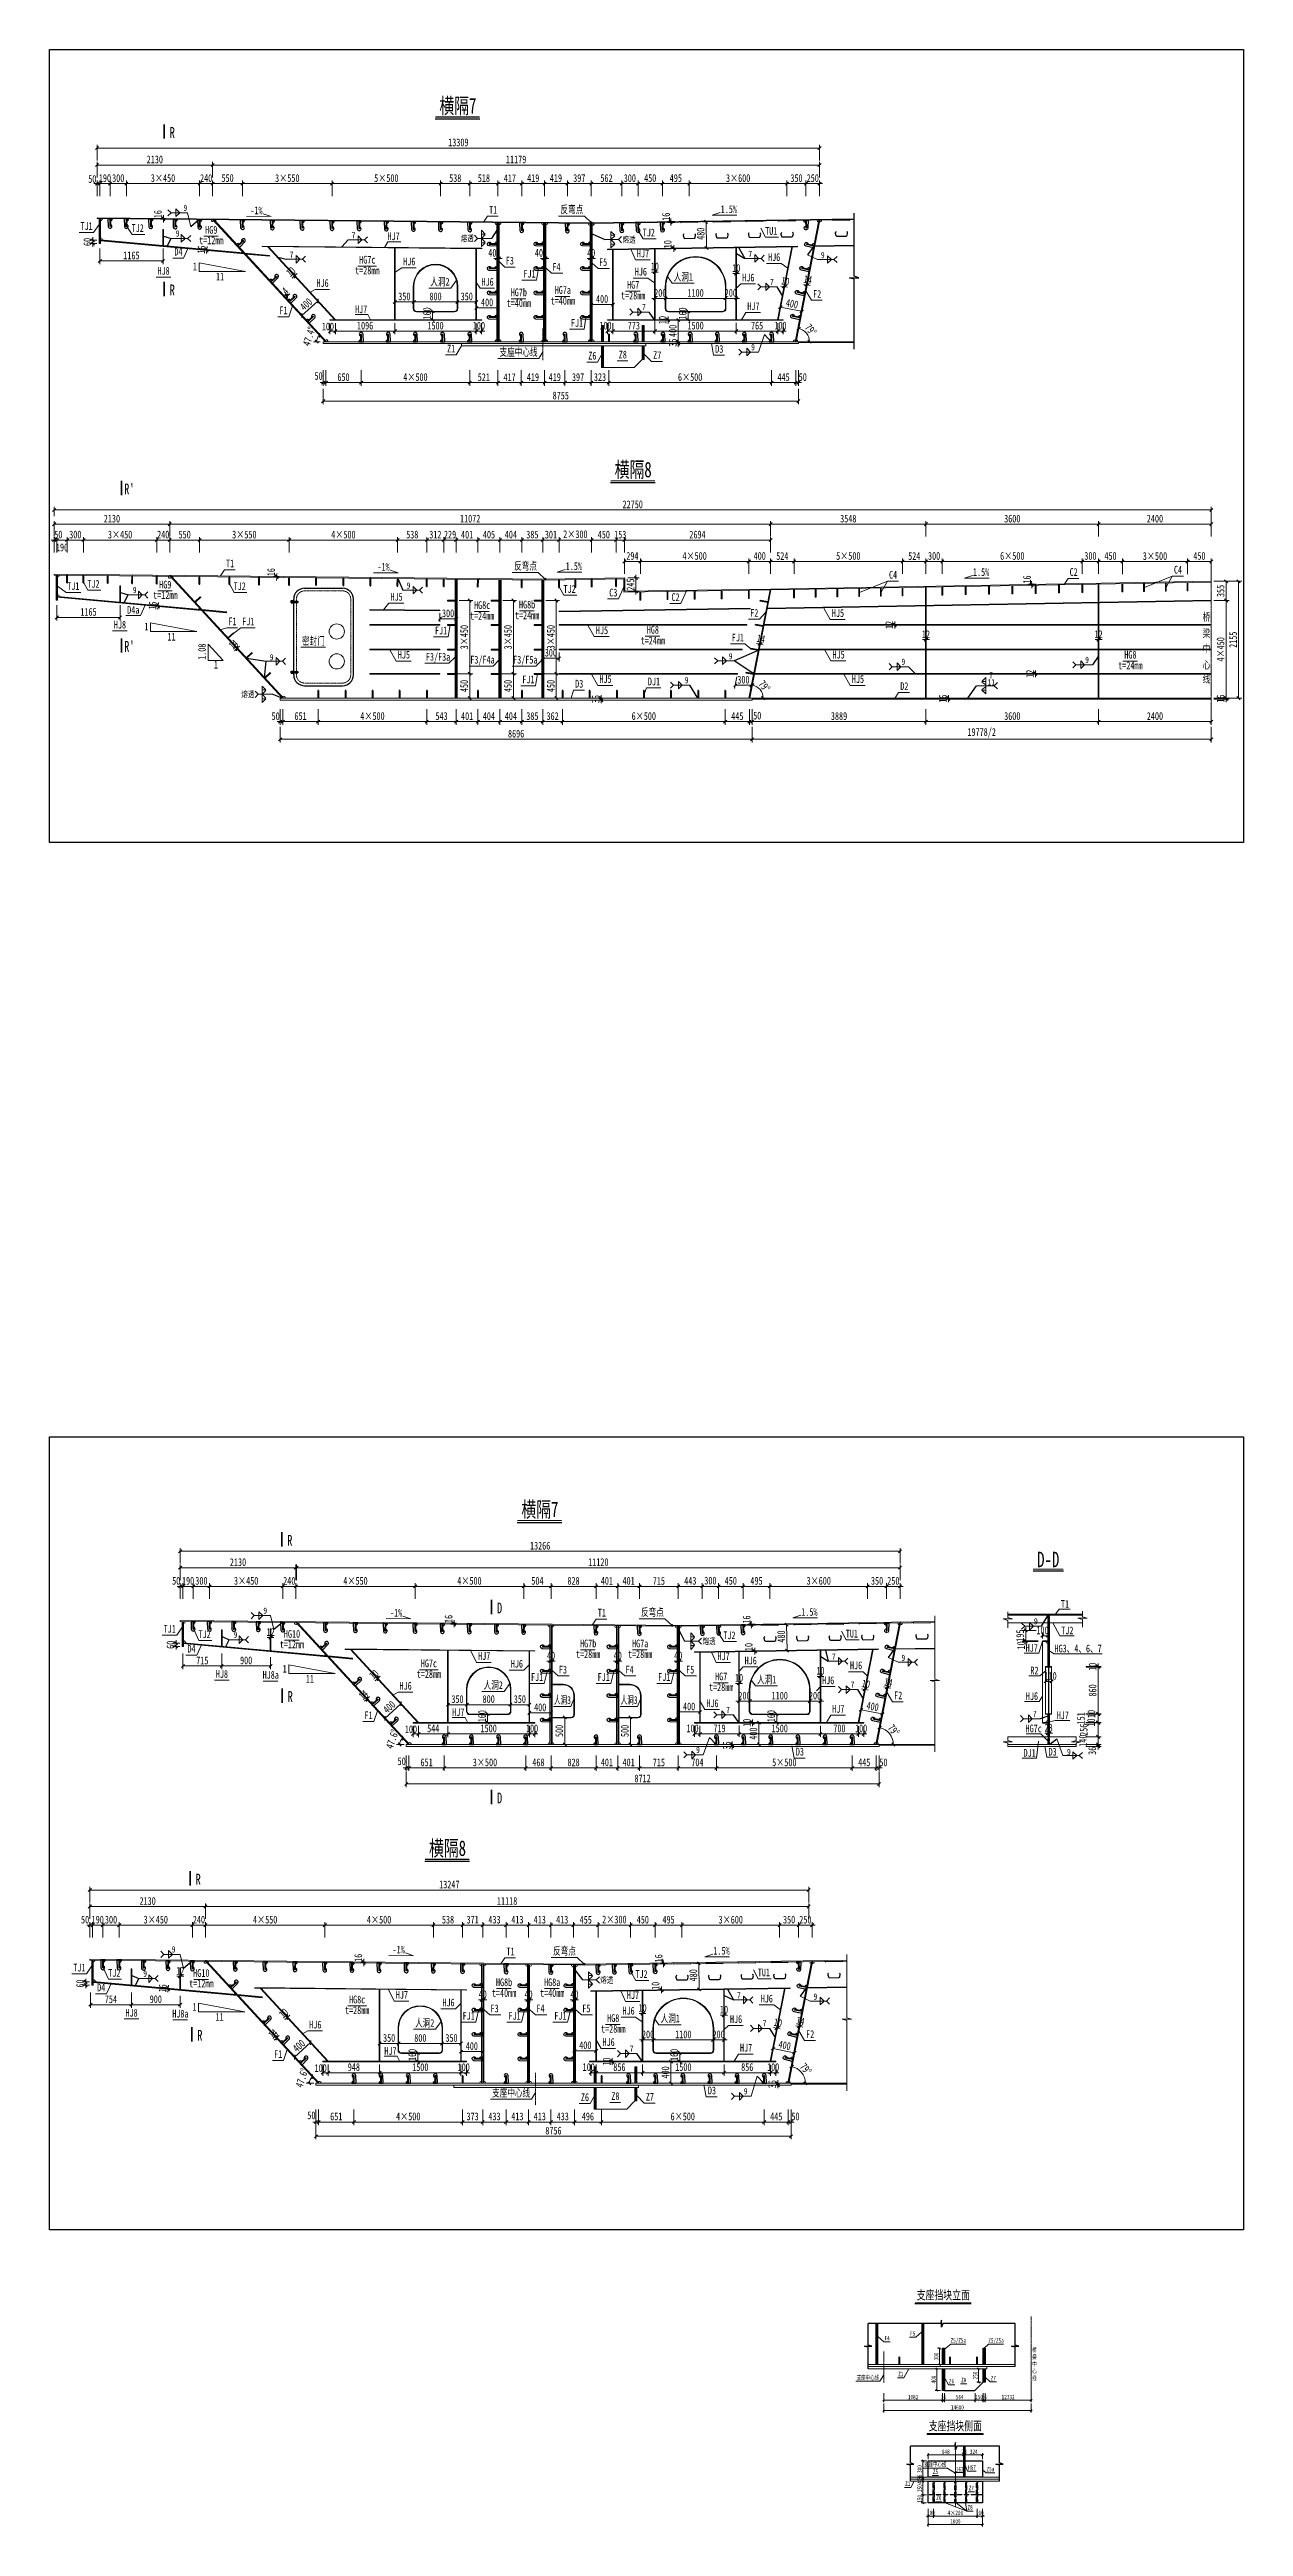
# Model space of a CAD drawing. Header units: millimetres. Extents: x -89049 to 410567, y -307459 to -100425.
# Drawn here: x 190567 to 212567, y -158722 to -113054 of the extents above; entities that cross this region are included whole.
import ezdxf
from ezdxf.enums import TextEntityAlignment as Align

# ---------------------------------------------------------------- set-up
doc = ezdxf.new("R2010")
doc.units = ezdxf.units.MM
for name, pattern in [('CENTER2', [28.575, 19.05, -3.175, 3.175, -3.175]), ('DASHED', [0.75, 0.5, -0.25]), ('HIDDEN', [0.375, 0.25, -0.125])]:
    doc.linetypes.add(name, pattern=pattern)
doc.layers.get('Defpoints').update_dxf_attribs({"color": 8})
for name, color, linetype, lineweight in [('Dim', 4, 'Continuous', 15), ('中心线', 2, 'CENTER2', 15), ('文字', 7, 'Continuous', 15), ('标注线及字体', 2, 'Continuous', 15), ('粗实线_钢筋', 1, 'Continuous', 30), ('粗线', 3, 'Continuous', 35), ('细实线', 4, 'Continuous', 15), ('虚线', 7, 'DASHED', 13), ('钢板粗线', 1, 'Continuous', 25), ('钢板细线', 6, 'Continuous', 15)]:
    doc.layers.add(name, color=color, linetype=linetype, lineweight=lineweight)
doc.layers.add('Text', color=4, linetype='Continuous')
doc.styles.add('111', font='', dxfattribs={"width": 0.7})
doc.styles.add('BM_Dim', font='', dxfattribs={"width": 0.85})
doc.styles.add('SMEDI', font='', dxfattribs={"width": 0.75})
doc.styles.get("Standard").update_dxf_attribs({"font": ''})
doc.styles.get('111').set_extended_font_data('仿宋_GB2312')
doc.styles.get('BM_Dim').set_extended_font_data('仿宋_GB2312')
doc.styles.get('SMEDI').set_extended_font_data('仿宋_GB2312')
doc.styles.get('Standard').set_extended_font_data('仿宋_GB2312')
doc.dimstyles.new('200', dxfattribs={"dimscale": 0, "dimtxt": 2.5, "dimasz": 1, "dimexe": 1, "dimexo": 1, "dimgap": 0.6, "dimtad": 1, "dimdec": 0, "dimdsep": 46, "dimtxsty": '111', "dimblk": 'OBLIQUE', "dimcen": 0, "dimclrd": 4, "dimclre": 4, "dimclrt": 4, "dimadec": 1, "dimazin": 2, "dimtfac": 1, "dimtdec": 0, "dimtix": 1, "dimtmove": 2, "dimatfit": 3, "dimfxl": 4, "dimfxlon": 1, "dimtolj": 1, "dimlwd": -1, "dimlwe": -1, "dimarcsym": 0})
doc.dimstyles.new('MSteel_1.0_1.0', dxfattribs={"dimtxt": 3, "dimasz": 1.2, "dimexe": 1, "dimexo": 1, "dimgap": 1, "dimtad": 3, "dimtoh": 1, "dimdec": 0, "dimzin": 0, "dimdsep": 46, "dimtxsty": 'Standard', "dimblk": 'ARCHTICK', "dimcen": 0.09, "dimclrd": 3, "dimclre": 3, "dimadec": 0, "dimazin": 0, "dimtfac": 1, "dimtdec": 4, "dimtofl": 0, "dimtmove": 0, "dimatfit": 3, "dimfxl": 1, "dimtolj": 1, "dimtzin": 0, "dimarcsym": 0})

msp = doc.modelspace()

# ---------------------------------------------------------------- texts
at = {"layer": 'Text', "style": 'SMEDI', "width": 0.75}
for s, height, p in [('9', 114.3, (193033.3, -115972.6)), ('9', 114.3, (192891.2, -116445.4)), ('7', 114.3, (196134.2, -116476.3)), ('7', 114.3, (194992, -116834)), ('7', 114.3, (203444.1, -116819.7)), ('9', 114.3, (204778.9, -116843.1)), ('7', 114.3, (203842.9, -117336.9)), ('7', 114.3, (201483.8, -117801.8)), ('9', 114.3, (203494.3, -118540.6)), ('9', 114.3, (192100, -123018.5)), ('9', 114.3, (197145.7, -122936.5)), ('9', 114.3, (194623.3, -124259.5)), ('9', 114.3, (203082.1, -124239.4)), ('9', 114.3, (202269.4, -124680.9)), ('9', 114.3, (206264, -124341.3)), ('11', 114.29, (207851.5, -124719)), ('9', 114.3, (209649.7, -124305.4)), ('9', 114.3, (194505.4, -141835.4)), ('9', 114.3, (208705.7, -142031)), ('9', 114.3, (193957.1, -142281.2)), ('7', 114.3, (204984.1, -142682.4)), ('9', 114.3, (206264.2, -142705.9)), ('7', 114.3, (205328.3, -143199.7)), ('7', 114.3, (203034.4, -143664.5)), ('7', 114.3, (208685.9, -143737.8)), ('9', 114.3, (202479.7, -144403.4)), ('9', 114.3, (209314.3, -144440.6)), ('9', 114.3, (192817, -148081.6)), ('9', 114.3, (192292.6, -148527.4)), ('7', 114.3, (203234.9, -148928.7)), ('9', 114.3, (204643.3, -148952.1)), ('7', 114.3, (203707.3, -149445.9)), ('7', 114.3, (201257.6, -149910.8)), ('9', 114.3, (203358.7, -150698.1))]:
    msp.add_text(s, height=height, dxfattribs=at).set_placement(p, align=Align.MIDDLE_LEFT)
at = {"layer": '文字', "style": 'BM_Dim', "width": 0.7}
for s, p in [('R', (192827.8, -114682.2)), ('R', (192827.8, -117586.1)), ("R'", (192036.6, -121255.3)), ("R'", (192036.6, -124159.1)), ('R', (194993.6, -140641.2)), ('D', (198859.9, -141888.3)), ('R', (195001.3, -143519.6)), ('D', (198859.9, -145390.2)), ('R', (193305.2, -146887.5)), ('R', (193336.8, -149765.9))]:
    msp.add_text(s, height=200, dxfattribs=at).set_placement(p, align=Align.CENTER)
for s, rotation, p in [('-1%', 359.42629, (194377.3, -116133.6)), ('-1%', 359.42629, (196719.3, -122704.9)), ('1.08', 90, (193488.4, -124156.3)), ('-1%', 359.42629, (196951.9, -141989.7)), ('-1%', 359.42629, (196998.5, -148198.9))]:
    msp.add_text(s, height=142.86, rotation=rotation, dxfattribs=at).set_placement(p, align=Align.BOTTOM_CENTER)
at = {"layer": '文字', "style": 'BM_Dim'}
for s, height, width, p in [('T1', 142.86, 0.7, (198740.8, -116122.7)), ('反弯点', 142.86, 0.7, (200190.6, -116116.3)), ('1.5%', 142.86, 0.7, (203083, -116111.6)), ('TJ1', 142.86, 0.7, (191249.1, -116422.4)), ('TJ2', 142.86, 0.7, (192191.2, -116459.2)), ('HG9', 142.86, 0.7, (193546.7, -116493.5)), ('HJ7', 142.86, 0.7, (196905.3, -116610.8)), ('TJ2', 142.86, 0.7, (201609.2, -116541.6)), ('TU1', 142.86, 0.7, (203865.8, -116511.9)), ('D4', 142.86, 0.7, (192941.1, -116895.5)), ('t=12mm', 142.86, 0.7, (193546.7, -116686.4)), ('HG7c', 142.86, 0.7, (196421.2, -117043.6)), ('HJ6', 142.86, 0.7, (197195.6, -117074.9)), ('F3', 142.86, 0.7, (199048, -117061)), ('F5', 142.86, 0.7, (200766.6, -117088.5)), ('HJ7', 142.86, 0.7, (201502, -116928.7)), ('HJ6', 142.86, 0.7, (203918.8, -116994.3)), ('HJ8', 142.86, 0.7, (192667.2, -117248.4)), ('1', 142.9, 0.7, (193245.5, -117167.9)), ('11', 142.86, 0.7, (193709.1, -117353.1)), ('HJ6', 142.86, 0.7, (195597.5, -117473.2)), ('t=28mm', 142.86, 0.7, (196421.2, -117241.9)), ('人洞2', 142.86, 0.7, (197760.5, -117449.7)), ('HJ6', 142.86, 0.7, (198638.8, -117451.3)), ('FJ1', 142.86, 0.7, (199410.8, -117301.5)), ('F4', 142.86, 0.7, (199907.3, -117175.5)), ('HG7', 142.86, 0.7, (201320.9, -117505.5)), ('HJ6', 142.86, 0.7, (201462.7, -117264.1)), ('人洞1', 142.86, 0.7, (202246, -117359.6)), ('HJ6', 142.86, 0.7, (203443, -117371.8)), ('F1', 142.86, 0.7, (194878.4, -117976.8)), ('HJ7', 142.86, 0.7, (196307.7, -117956.2)), ('t=40mm', 142.86, 0.7, (199213.8, -117843.6)), ('HG7b', 142.86, 0.7, (199213.8, -117645.2)), ('t=40mm', 142.86, 0.7, (200025, -117800.1)), ('HG7a', 142.86, 0.7, (200025, -117601.8)), ('t=28mm', 142.86, 0.7, (201320.9, -117703.9)), ('HJ7', 142.86, 0.7, (203537, -117900)), ('F2', 142.86, 0.7, (204711.5, -117674.8)), ('FJ1', 142.86, 0.7, (200286, -118208.8)), ('Z1', 142.86, 0.7, (197967.4, -118681.5)), ('支座中心线', 142.86, 0.7, (199208.2, -118746)), ('Z6', 142.86, 0.7, (200568.3, -118812.6)), ('Z8', 142.86, 0.7, (201129.8, -118792.2)), ('Z7', 142.86, 0.7, (201764.5, -118803.8)), ('D3', 142.86, 0.7, (202908.1, -118687.6)), ('TJ2', 142.86, 0.7, (191375.3, -123019.4)), ('T1', 142.86, 0.7, (193894, -122642.7)), ('反弯点', 142.86, 0.7, (199337.2, -122688.7)), ('1.5%', 142.86, 0.7, (200227.4, -122692.9)), ('C4', 142.86, 0.7, (206110, -122851.8)), ('1.5%', 142.86, 0.7, (207731.5, -122802.7)), ('C2', 142.86, 0.7, (209438.8, -122801.1)), ('C4', 142.86, 0.7, (211361, -122759.2)), ('TJ1', 142.86, 0.7, (191004.7, -123060.2)), ('t=12mm', 142.86, 0.7, (192699.3, -123226.8)), ('HG9', 142.86, 0.7, (192699.3, -123033.9)), ('TJ2', 142.86, 0.7, (194071.1, -123061.6)), ('HJ5', 142.86, 0.7, (196961.2, -123258.9)), ('HG8c', 142.86, 0.7, (198538.2, -123411.1)), ('HG8b', 142.86, 0.7, (199366.6, -123401.3)), ('TJ2', 142.86, 0.7, (200149, -123113.9)), ('C3', 142.86, 0.7, (200955.5, -123180.1)), ('C2', 142.86, 0.7, (202102.3, -123264.1)), ('HJ8', 142.86, 0.7, (191863.8, -123772.4)), ('D4a', 142.86, 0.7, (192109.4, -123498.6)), ('1', 142.9, 0.7, (192350.7, -123808.2)), ('F1', 142.86, 0.7, (193937.5, -123710.8)), ('FJ1', 142.86, 0.7, (194228.2, -123714)), ('FJ1', 142.86, 0.7, (197781.4, -123878.6)), ('t=24mm', 142.86, 0.7, (198538.2, -123609.4)), ('t=24mm', 142.86, 0.7, (199366.6, -123599.7)), ('HJ5', 142.86, 0.7, (200746.5, -123875.6)), ('HG8', 142.86, 0.7, (201683.3, -123866.7)), ('F2', 142.86, 0.7, (203552.4, -123554.8)), ('HJ5', 142.86, 0.7, (205095, -123557.3)), ('桥', 142.9, 0.7, (211885.9, -123631.8)), ('梁', 142.9, 0.7, (211885.9, -123933)), ('11', 142.86, 0.7, (192814.3, -123993.5)), ('密封门', 142.86, 0.7, (195428.9, -124072.2)), ('HJ5', 142.86, 0.7, (197095.7, -124325.6)), ('F3/F3a', 142.86, 0.7, (197726, -124365.3)), ('t=24mm', 142.86, 0.7, (201683.3, -124065.1)), ('FJ1', 142.86, 0.7, (203251.1, -124010.1)), ('HJ5', 142.86, 0.7, (205106.5, -124324.6)), ('HG8', 142.86, 0.7, (210483.6, -124325.5)), ('中', 142.9, 0.7, (211885.9, -124215.9)), ('1', 142.9, 0.7, (193631.2, -124511.3)), ('F3/F4a', 142.86, 0.7, (198544.3, -124417.6)), ('F3/F5a', 142.86, 0.7, (199333.5, -124417.6)), ('FJ1', 142.86, 0.7, (199390.2, -124781.3)), ('HJ5', 142.86, 0.7, (200811.3, -124774.6)), ('DJ1', 142.86, 0.7, (201703.8, -124819.2)), ('HJ5', 142.86, 0.7, (205463.3, -124774.6)), ('t=24mm', 142.86, 0.7, (210483.6, -124523.8)), ('心', 142.9, 0.7, (211885.9, -124514.9)), ('线', 142.9, 0.7, (211885.9, -124771.5)), ('D3', 142.86, 0.7, (200326.5, -124860.7)), ('D2', 142.86, 0.7, (206317.5, -124905.1)), ('T1', 142.86, 0.7, (200744, -141988.1)), ('反弯点', 142.86, 0.7, (201676, -141979)), ('1.5%', 142.86, 0.7, (204568.3, -141974.4)), ('T1', 142.86, 0.7, (209278, -141826.9)), ('TJ1', 142.86, 0.7, (192780.6, -142285.7)), ('D4', 142.86, 0.7, (193183, -142652.5)), ('TJ2', 142.86, 0.7, (193424.7, -142383.7)), ('t=12mm', 142.86, 0.7, (195033.8, -142571.9, 0)), ('HG10', 142.86, 0.7, (195033.8, -142379, 0)), ('HG7b', 142.86, 0.7, (200491.4, -142555.7)), ('HG7a', 142.86, 0.7, (201449.5, -142555.7)), ('TJ2', 142.86, 0.7, (203094.6, -142404.3)), ('TU1', 142.86, 0.7, (205351.2, -142374.6)), ('HJ7', 142.86, 0.7, (208665.8, -142636.7)), ('HG3、4、6、7', 142.86, 0.7, (209519.7, -142648.4)), ('TJ2', 142.86, 0.7, (209321.2, -142315.3)), ('HJ8', 142.86, 0.7, (193742.3, -143117.9)), ('1', 142.9, 0.7, (194899.5, -143021.9)), ('t=28mm', 142.86, 0.7, (197556.8, -143120.3)), ('HG7c', 142.86, 0.7, (197556.8, -142921.9)), ('HJ7', 142.86, 0.7, (198575.6, -142787.2)), ('HJ6', 142.86, 0.7, (199177.9, -142929.7)), ('F3', 142.86, 0.7, (200027, -143038.2)), ('t=28mm', 142.86, 0.7, (200491.4, -142754.1)), ('F4', 142.86, 0.7, (201255.6, -143038.2)), ('t=28mm', 142.86, 0.7, (201449.5, -142754.1)), ('F5', 142.86, 0.7, (202371.2, -143038.2)), ('HJ7', 142.86, 0.7, (202987.3, -142791.5)), ('HJ6', 142.86, 0.7, (203486.6, -142869.7)), ('HJ6', 142.86, 0.7, (205428.1, -142959.1)), ('R2', 142.86, 0.7, (208715.9, -143053.7)), ('HJ8a', 142.86, 0.7, (194641.9, -143134.9)), ('11', 142.86, 0.7, (195363.1, -143207.2)), ('HJ6', 142.86, 0.7, (197128.4, -143335.9, 0)), ('人洞2', 142.86, 0.7, (198742.5, -143323.2)), ('FJ1', 142.86, 0.7, (199549.7, -143174.3)), ('人洞3', 142.86, 0.6, (200018.7, -143599)), ('FJ1', 142.86, 0.7, (200778.3, -143174.3)), ('人洞3', 142.86, 0.6, (201247.3, -143599)), ('FJ1', 142.86, 0.7, (201893.9, -143174.3)), ('t=28mm', 142.86, 0.7, (202942.7, -143361.8)), ('HG7', 142.86, 0.7, (202942.7, -143163.4)), ('人洞1', 142.86, 0.7, (203781.2, -143222.3)), ('HJ6', 142.86, 0.7, (204914.4, -143234.6)), ('F2', 142.86, 0.7, (206204.1, -143512.2)), ('HJ6', 142.86, 0.7, (208669.7, -143526.1)), ('F1', 142.86, 0.7, (196444.9, -143879.6)), ('HJ7', 142.86, 0.7, (198099, -143822.5)), ('HJ6', 142.86, 0.7, (202781.8, -143657.9)), ('HJ7', 142.86, 0.7, (205101.6, -143762.8)), ('HJ7', 142.86, 0.7, (209237.6, -143878.9)), ('HG7c', 142.86, 0.7, (208701, -144122.5)), ('D3', 142.86, 0.7, (204393.4, -144550.3)), ('DJ1', 142.86, 0.7, (208626.7, -144573.3)), ('D3', 142.86, 0.7, (209050.4, -144551.8)), ('TJ1', 142.86, 0.7, (191116.1, -148532)), ('T1', 142.86, 0.7, (199060.8, -148234.4)), ('反弯点', 142.86, 0.7, (200055, -148225.3)), ('1.5%', 142.86, 0.7, (202947.3, -148220.6)), ('D4', 142.86, 0.7, (191518.5, -148898.8)), ('TJ2', 142.86, 0.7, (191760.2, -148629.9)), ('t=12mm', 142.86, 0.7, (193363.5, -148824.2, 0)), ('HG10', 142.86, 0.7, (193363.5, -148631.3, 0)), ('HJ7', 142.86, 0.7, (197058.5, -149033.4)), ('t=40mm', 142.86, 0.7, (198942, -149000.3)), ('HG8b', 142.86, 0.7, (198942, -148801.9)), ('t=40mm', 142.86, 0.7, (199828.6, -149000.3)), ('HG8a', 142.86, 0.7, (199828.6, -148801.9)), ('HJ7', 142.86, 0.7, (201316.6, -149038.5)), ('TJ2', 142.86, 0.7, (201473.6, -148650.6)), ('TU1', 142.86, 0.7, (203730.2, -148620.9)), ('HJ8', 142.86, 0.7, (192077.8, -149364.2)), ('HJ8a', 142.86, 0.7, (192977.4, -149381.2)), ('1', 142.9, 0.7, (193236.6, -149255.3)), ('11', 142.86, 0.7, (193700.2, -149440.5)), ('t=28mm', 142.86, 0.7, (196235, -149318.2)), ('HG8c', 142.86, 0.7, (196235, -149119.8)), ('HJ6', 142.86, 0.7, (197918.1, -149175.9)), ('FJ1', 142.86, 0.7, (198289.9, -149420.6)), ('F3', 142.86, 0.7, (198767.2, -149284.5)), ('FJ1', 142.86, 0.7, (199135.1, -149420.6)), ('F4', 142.86, 0.7, (199612.4, -149284.5)), ('FJ1', 142.86, 0.7, (199980.4, -149420.6)), ('F5', 142.86, 0.7, (200457.7, -149284.5)), ('HG8', 142.86, 0.7, (200953.2, -149462.6)), ('HJ6', 142.86, 0.7, (201236.5, -149326.7)), ('人洞1', 142.86, 0.7, (202004.4, -149468.6)), ('HJ6', 142.86, 0.7, (203216.8, -149480.8)), ('HJ6', 142.86, 0.7, (203783.2, -149103.3)), ('HJ6', 142.86, 0.7, (195463.9, -149582.2, 0)), ('人洞2', 142.86, 0.7, (197479.7, -149552.7)), ('t=28mm', 142.86, 0.7, (200953.2, -149660.9)), ('HJ6', 142.86, 0.7, (200868.3, -149904.1)), ('F2', 142.86, 0.7, (204583.1, -149758.4)), ('F1', 142.86, 0.7, (194780.4, -150125.9)), ('HJ7', 142.86, 0.7, (196847.9, -150068.7)), ('HJ7', 142.86, 0.7, (203401.4, -150009)), ('支座中心线', 142.86, 0.7, (199072.5, -150841.6)), ('D3', 142.86, 0.7, (202772.4, -150796.6)), ('Z6', 142.86, 0.7, (200432.7, -150921.6, 0)), ('Z8', 142.86, 0.7, (200994.2, -150901.2, 0)), ('Z7', 142.86, 0.7, (201628.9, -150912.8, 0)), ('F4', 83.33, 0.7, (206001.6, -155316.6)), ('F5', 83.33, 0.7, (206471.9, -155229.7)), ('Z5/Z5a', 83.33, 0.7, (207313.3, -155357.6)), ('Z5/Z5a', 83.33, 0.7, (208007.3, -155359.5)), ('桥', 83.3, 0.7, (208715.3, -155531.8)), ('梁', 83.3, 0.7, (208715.3, -155662.5)), ('中', 83.3, 0.7, (208715.3, -155793.3)), ('支座中心线', 83.33, 0.7, (205646.4, -156042.2)), ('Z1', 83.33, 0.7, (206252.8, -155977.7)), ('Z6', 83.33, 0.7, (207186.3, -156108.8)), ('Z8', 83.33, 0.7, (207412.6, -156088.4)), ('Z7', 83.33, 0.7, (207957.2, -156053.5)), ('心', 83.3, 0.7, (208715.3, -155924)), ('线', 83.3, 0.7, (208715.3, -156054.8)), ('支座中心线', 83.33, 0.7, (206886.8, -157643.8)), ('Z1', 83.33, 0.7, (206380.7, -157999.7)), ('Z5', 83.33, 0.7, (206891, -157777.3)), ('HG7', 83.33, 0.7, (207563.4, -157702.2)), ('Z7', 83.33, 0.7, (207553.3, -158078.7)), ('Z5a', 83.33, 0.7, (207904.3, -157730.7)), ('Z6', 83.33, 0.7, (206952.8, -158261.7)), ('Z8', 83.33, 0.7, (207529.1, -158434.7))]:
    msp.add_text(s, height=height, dxfattribs=dict(at, width=width)).set_placement(p, align=Align.BOTTOM_CENTER)
at = {"layer": '标注线及字体', "style": '111', "width": 0.7}
for s, p in [('横隔7', (198091, -114086)), ('横隔8', (201321.5, -120793)), ('横隔7', (199601.7, -139964.8)), ('D-D', (208969.6, -140892.7)), ('横隔8', (197899.9, -146211.1))]:
    msp.add_text(s, height=285.71, dxfattribs=at).set_placement(p, align=Align.MIDDLE)
at = {"layer": '标注线及字体', "color": 0, "style": '111', "width": 0.7}
for s, p in [('支座挡块立面', (207035.8, -154449)), ('支座挡块侧面', (207257.7, -156862.7))]:
    msp.add_text(s, height=166.67, dxfattribs=at).set_placement(p, align=Align.MIDDLE)

# ---------------------------------------------------------------- blocks, each defined once
blk = doc.blocks.new('_Oblique')
at = {"color": 0, "linetype": 'ByBlock', "lineweight": -2}
blk.add_line((-0.5, -0.5), (0.5, 0.5), dxfattribs=at)
blk = doc.blocks.new('*D1226')
at = {"layer": 'Defpoints', "color": 0}
for p in [(211705, -122858), (211705, -125013), (212476, -125013)]:
    blk.add_point(p, dxfattribs=at)
at = {"layer": '细实线', "color": 4}
for p, q in [((212248, -122858), (212534, -122858)), ((212476, -122858), (212476, -125013)), ((212248, -125013), (212534, -125013))]:
    blk.add_line(p, q, dxfattribs=at)
at = {"layer": '细实线', "color": 4, "xscale": 57.14285714285715, "yscale": 57.14285714285715, "zscale": 57.14285714285715}
for p, rotation in [((212476, -122858), 90), ((212476, -125013), 270)]:
    blk.add_blockref('_Oblique', p, dxfattribs=dict(at, rotation=rotation))
at = {"layer": '细实线', "color": 4, "insert": (212376, -123936), "char_height": 142.9, "attachment_point": 5, "rotation": 90, "style": '111'}
blk.add_mtext('\\A1;2155', dxfattribs=at)
blk = doc.blocks.new('*D1227')
at = {"layer": 'Defpoints', "color": 0}
for p in [(207130, -125029), (207211, -125013), (207211, -125029)]:
    blk.add_point(p, dxfattribs=at)
at = {"layer": '细实线', "color": 4}
for p, q in [((207154, -125013), (207073, -125013)), ((207154, -125029), (207073, -125029)), ((207130, -125013), (207130, -124956)), ((207130, -125013), (207130, -125029)), ((207130, -125029), (207130, -125087))]:
    blk.add_line(p, q, dxfattribs=at)
at = {"layer": '细实线', "color": 4, "xscale": 57.14285714285715, "yscale": 57.14285714285715, "zscale": 57.14285714285715}
for p, rotation in [((207130, -125013), 270), ((207130, -125029), 90)]:
    blk.add_blockref('_Oblique', p, dxfattribs=dict(at, rotation=rotation))
at = {"layer": '细实线', "color": 4, "insert": (207028, -125021), "char_height": 142.9, "attachment_point": 5, "rotation": 90, "style": '111'}
blk.add_mtext('\\A1;16', dxfattribs=at)
blk = doc.blocks.new('*D1228')
at = {"layer": 'Defpoints', "color": 0}
for p in [(206710, -123951), (206722, -123934), (206722, -123951)]:
    blk.add_point(p, dxfattribs=at)
at = {"layer": '细实线', "color": 4}
for p, q in [((206710, -123934), (206653, -123934)), ((206710, -123934), (206710, -123877)), ((206710, -123934), (206722, -123934)), ((206722, -123934), (206722, -123877)), ((206722, -123934), (206779, -123934))]:
    blk.add_line(p, q, dxfattribs=at)
at = {"layer": '细实线', "color": 4, "xscale": 57.14285714285715, "yscale": 57.14285714285715, "zscale": 57.14285714285715}
blk.add_blockref('_Oblique', (206710, -123934), dxfattribs=at)
at = {"layer": '细实线', "color": 4, "xscale": 57.14285714285715, "yscale": 57.14285714285715, "zscale": 57.14285714285715, "rotation": 180}
blk.add_blockref('_Oblique', (206722, -123934), dxfattribs=at)
at = {"layer": '细实线', "color": 4, "insert": (206716, -123833), "char_height": 142.9, "attachment_point": 5, "style": '111'}
blk.add_mtext('\\A1;12', dxfattribs=at)
blk = doc.blocks.new('*D1229')
at = {"layer": 'Defpoints', "color": 0}
for p in [(209897, -125013), (211974, -125077), (211974, -125446)]:
    blk.add_point(p, dxfattribs=at)
at = {"layer": '细实线', "color": 4}
for p, q in [((209897, -125217), (209897, -125503)), ((209897, -125446), (211974, -125446)), ((211974, -125217), (211974, -125503))]:
    blk.add_line(p, q, dxfattribs=at)
at = {"layer": '细实线', "color": 4, "xscale": 57.14285714285715, "yscale": 57.14285714285715, "zscale": 57.14285714285715, "rotation": 180}
blk.add_blockref('_Oblique', (209897, -125446), dxfattribs=at)
at = {"layer": '细实线', "color": 4, "xscale": 57.14285714285715, "yscale": 57.14285714285715, "zscale": 57.14285714285715}
blk.add_blockref('_Oblique', (211974, -125446), dxfattribs=at)
at = {"layer": '细实线', "color": 4, "insert": (210936, -125344), "char_height": 142.9, "attachment_point": 5, "style": '111'}
blk.add_mtext('\\A1;2400', dxfattribs=at)
blk = doc.blocks.new('*D1230')
at = {"layer": 'Defpoints', "color": 0}
for p in [(206716, -125013), (209897, -125013), (209897, -125446)]:
    blk.add_point(p, dxfattribs=at)
at = {"layer": '细实线', "color": 4}
for p, q in [((206716, -125217), (206716, -125503)), ((206716, -125446), (209897, -125446)), ((209897, -125217), (209897, -125503))]:
    blk.add_line(p, q, dxfattribs=at)
at = {"layer": '细实线', "color": 4, "xscale": 57.14285714285715, "yscale": 57.14285714285715, "zscale": 57.14285714285715, "rotation": 180}
blk.add_blockref('_Oblique', (206716, -125446), dxfattribs=at)
at = {"layer": '细实线', "color": 4, "xscale": 57.14285714285715, "yscale": 57.14285714285715, "zscale": 57.14285714285715}
blk.add_blockref('_Oblique', (209897, -125446), dxfattribs=at)
at = {"layer": '细实线', "color": 4, "insert": (208307, -125344), "char_height": 142.9, "attachment_point": 5, "style": '111'}
blk.add_mtext('\\A1;3600', dxfattribs=at)
blk = doc.blocks.new('*D1231')
at = {"layer": 'Defpoints', "color": 0}
for p in [(203512, -125033), (206716, -125013), (203512, -125446)]:
    blk.add_point(p, dxfattribs=at)
at = {"layer": '细实线', "color": 4}
for p, q in [((203512, -125217), (203512, -125503)), ((206716, -125446), (203512, -125446)), ((206716, -125217), (206716, -125503))]:
    blk.add_line(p, q, dxfattribs=at)
at = {"layer": '细实线', "color": 4, "xscale": 57.14285714285715, "yscale": 57.14285714285715, "zscale": 57.14285714285715, "rotation": 180}
blk.add_blockref('_Oblique', (203512, -125446), dxfattribs=at)
at = {"layer": '细实线', "color": 4, "xscale": 57.14285714285715, "yscale": 57.14285714285715, "zscale": 57.14285714285715}
blk.add_blockref('_Oblique', (206716, -125446), dxfattribs=at)
at = {"layer": '细实线', "color": 4, "insert": (205114, -125344), "char_height": 142.9, "attachment_point": 5, "style": '111'}
blk.add_mtext('\\A1;3889', dxfattribs=at)
blk = doc.blocks.new('*D1232')
at = {"layer": 'Defpoints', "color": 0}
for p in [(203512, -125033), (211974, -125229), (203512, -125770)]:
    blk.add_point(p, dxfattribs=at)
at = {"layer": '细实线', "color": 4}
for p, q in [((203512, -125542), (203512, -125828)), ((211974, -125542), (211974, -125828)), ((211974, -125770), (203512, -125770))]:
    blk.add_line(p, q, dxfattribs=at)
at = {"layer": '细实线', "color": 4, "xscale": 57.14285714285715, "yscale": 57.14285714285715, "zscale": 57.14285714285715, "rotation": 180}
blk.add_blockref('_Oblique', (203512, -125770), dxfattribs=at)
at = {"layer": '细实线', "color": 4, "xscale": 57.14285714285715, "yscale": 57.14285714285715, "zscale": 57.14285714285715}
blk.add_blockref('_Oblique', (211974, -125770), dxfattribs=at)
at = {"layer": '细实线', "color": 4, "insert": (207743, -125654), "char_height": 142.86, "attachment_point": 5, "style": '111'}
blk.add_mtext('\\A1;19778/2', dxfattribs=at)
blk = doc.blocks.new('角焊缝1')
at = {"layer": 'Dim'}
blk.add_line((-3101.17, 370.22), (-3106.48, 370.22), dxfattribs=at)
blk.add_lwpolyline([(-3107.48, 369.22), (-3106.48, 370.22), (-3107.48, 371.22)], dxfattribs=at)
blk.add_lwpolyline([(-3104.91, 371.45), (-3104.91, 368.99), (-3103.68, 370.22)], close=True, dxfattribs=at)
blk = doc.blocks.new('_ArchTick')
at = {"color": 0, "linetype": 'ByBlock', "const_width": 0.15}
blk.add_lwpolyline([(-0.5, -0.5), (0.5, 0.5)], dxfattribs=at)
blk = doc.blocks.new('*D1233')
at = {"layer": 'Defpoints', "color": 0}
for p in [(208665, -122929), (208797, -122911), (208797, -122927)]:
    blk.add_point(p, dxfattribs=at)
at = {"layer": '细实线', "color": 4}
for p, q in [((208739, -122912), (208608, -122914)), ((208740, -122928), (208608, -122930)), ((208665, -122913), (208664, -122856)), ((208665, -122913), (208665, -122929)), ((208665, -122929), (208666, -122986))]:
    blk.add_line(p, q, dxfattribs=at)
at = {"layer": '细实线', "color": 4, "xscale": 57.14285714285715, "yscale": 57.14285714285715, "zscale": 57.14285714285715}
for p, rotation in [((208665, -122913), 270.8593722436541), ((208665, -122929), 90.85937224365405)]:
    blk.add_blockref('_Oblique', p, dxfattribs=dict(at, rotation=rotation))
at = {"layer": '细实线', "color": 4, "insert": (208579, -122825), "char_height": 142.9, "attachment_point": 5, "rotation": 90.8594, "style": '111'}
blk.add_mtext('\\A1;16', dxfattribs=at)
blk = doc.blocks.new('*D1234')
at = {"layer": 'Defpoints', "color": 0}
for p in [(211803, -123213), (212248, -123213), (211803, -125013)]:
    blk.add_point(p, dxfattribs=at)
at = {"layer": '细实线', "color": 4}
for p, q in [((212019, -123213), (212305, -123213)), ((212248, -125013), (212248, -123213)), ((212019, -125013), (212305, -125013))]:
    blk.add_line(p, q, dxfattribs=at)
at = {"layer": '细实线', "color": 4, "xscale": 57.14285714285715, "yscale": 57.14285714285715, "zscale": 57.14285714285715}
for p, rotation in [((212248, -123213), 90), ((212248, -125013), 270)]:
    blk.add_blockref('_Oblique', p, dxfattribs=dict(at, rotation=rotation))
at = {"layer": '细实线', "color": 4, "insert": (212145, -124113), "char_height": 142.9, "attachment_point": 5, "rotation": 90, "style": '111'}
blk.add_mtext('\\A1;4×450', dxfattribs=at)
blk = doc.blocks.new('*D1235')
at = {"layer": 'Defpoints', "color": 0}
for p in [(211803, -122858), (211803, -123213), (212248, -122858)]:
    blk.add_point(p, dxfattribs=at)
at = {"layer": '细实线', "color": 4}
for p, q in [((212019, -122858), (212305, -122858)), ((212019, -123213), (212305, -123213)), ((212248, -123213), (212248, -122858))]:
    blk.add_line(p, q, dxfattribs=at)
at = {"layer": '细实线', "color": 4, "xscale": 57.14285714285715, "yscale": 57.14285714285715, "zscale": 57.14285714285715}
for p, rotation in [((212248, -122858), 90), ((212248, -123213), 270)]:
    blk.add_blockref('_Oblique', p, dxfattribs=dict(at, rotation=rotation))
at = {"layer": '细实线', "color": 4, "insert": (212145, -123036), "char_height": 142.9, "attachment_point": 5, "rotation": 90, "style": '111'}
blk.add_mtext('\\A1;355', dxfattribs=at)
blk = doc.blocks.new('*D1236')
at = {"layer": 'Defpoints', "color": 0}
for p in [(211803, -125013), (211803, -125029), (212248, -125029)]:
    blk.add_point(p, dxfattribs=at)
at = {"layer": '细实线', "color": 4}
for p, q in [((212019, -125013), (212305, -125013)), ((212019, -125029), (212305, -125029)), ((212248, -125013), (212248, -124956)), ((212248, -125013), (212248, -125029)), ((212248, -125029), (212248, -125087))]:
    blk.add_line(p, q, dxfattribs=at)
at = {"layer": '细实线', "color": 4, "xscale": 57.14285714285715, "yscale": 57.14285714285715, "zscale": 57.14285714285715}
for p, rotation in [((212248, -125013), 270), ((212248, -125029), 90)]:
    blk.add_blockref('_Oblique', p, dxfattribs=dict(at, rotation=rotation))
at = {"layer": '细实线', "color": 4, "insert": (212145, -125021), "char_height": 142.9, "attachment_point": 5, "rotation": 90, "style": '111'}
blk.add_mtext('\\A1;16', dxfattribs=at)
blk = doc.blocks.new('*D1237')
at = {"layer": 'Defpoints', "color": 0}
for p in [(209891, -123951), (209903, -123934), (209903, -123951)]:
    blk.add_point(p, dxfattribs=at)
at = {"layer": '细实线', "color": 4}
for p, q in [((209891, -123934), (209834, -123934)), ((209891, -123934), (209891, -123877)), ((209891, -123934), (209903, -123934)), ((209903, -123934), (209903, -123877)), ((209903, -123934), (209961, -123934))]:
    blk.add_line(p, q, dxfattribs=at)
at = {"layer": '细实线', "color": 4, "xscale": 57.14285714285715, "yscale": 57.14285714285715, "zscale": 57.14285714285715}
blk.add_blockref('_Oblique', (209891, -123934), dxfattribs=at)
at = {"layer": '细实线', "color": 4, "xscale": 57.14285714285715, "yscale": 57.14285714285715, "zscale": 57.14285714285715, "rotation": 180}
blk.add_blockref('_Oblique', (209903, -123934), dxfattribs=at)
at = {"layer": '细实线', "color": 4, "insert": (209897, -123833), "char_height": 142.9, "attachment_point": 5, "style": '111'}
blk.add_mtext('\\A1;12', dxfattribs=at)
blk = doc.blocks.new('*D1238')
at = {"layer": 'Defpoints', "color": 0}
for p in [(206140, -123669), (206203, -123657), (206203, -123669)]:
    blk.add_point(p, dxfattribs=at)
at = {"layer": '细实线', "color": 4}
for p, q in [((206146, -123657), (206083, -123657)), ((206146, -123669), (206083, -123669)), ((206140, -123657), (206140, -123600)), ((206140, -123657), (206140, -123669)), ((206140, -123669), (206140, -123727))]:
    blk.add_line(p, q, dxfattribs=at)
at = {"layer": '细实线', "color": 4, "xscale": 57.14285714285715, "yscale": 57.14285714285715, "zscale": 57.14285714285715}
for p, rotation in [((206140, -123657), 270), ((206140, -123669), 90)]:
    blk.add_blockref('_Oblique', p, dxfattribs=dict(at, rotation=rotation))
at = {"layer": '细实线', "color": 4, "insert": (206039, -123663), "char_height": 142.9, "attachment_point": 5, "rotation": 90, "style": '111'}
blk.add_mtext('\\A1;12', dxfattribs=at)
blk = doc.blocks.new('*D1239')
at = {"layer": 'Defpoints', "color": 0}
for p in [(208376, -124557), (208376, -124569), (208732, -124569)]:
    blk.add_point(p, dxfattribs=at)
at = {"layer": '细实线', "color": 4}
for p, q in [((208504, -124557), (208790, -124557)), ((208504, -124569), (208790, -124569)), ((208732, -124557), (208732, -124500)), ((208732, -124557), (208732, -124569)), ((208732, -124569), (208732, -124627))]:
    blk.add_line(p, q, dxfattribs=at)
at = {"layer": '细实线', "color": 4, "xscale": 57.14285714285715, "yscale": 57.14285714285715, "zscale": 57.14285714285715}
for p, rotation in [((208732, -124557), 270), ((208732, -124569), 90)]:
    blk.add_blockref('_Oblique', p, dxfattribs=dict(at, rotation=rotation))
at = {"layer": '细实线', "color": 4, "insert": (208632, -124563), "char_height": 142.9, "attachment_point": 5, "rotation": 90, "style": '111'}
blk.add_mtext('\\A1;12', dxfattribs=at)
blk = doc.blocks.new('12-140加劲 无过焊孔')
at = {"layer": 'Defpoints'}
blk.add_line((38947, 32077), (38947, 32217), dxfattribs=at)
at = {"layer": '钢板粗线', "color": 7}
for p, q in [((38941, 32077), (38941, 32217)), ((38941, 32217), (38953, 32217)), ((38941, 32077), (38953, 32077)), ((38953, 32077), (38953, 32217))]:
    blk.add_line(p, q, dxfattribs=at)
blk = doc.blocks.new('14-160加劲 无过焊孔')
at = {"layer": 'Defpoints'}
blk.add_line((38609, 32077), (38609, 32217), dxfattribs=at)
at = {"layer": '钢板粗线', "color": 7}
for p, q in [((38603, 32077), (38603, 32217)), ((38603, 32217), (38615, 32217)), ((38603, 32077), (38615, 32077)), ((38615, 32077), (38615, 32217))]:
    blk.add_line(p, q, dxfattribs=at)
blk = doc.blocks.new('*D1240')
at = {"layer": 'Defpoints', "color": 0}
for p in [(192781, -121805), (190651, -122750), (192781, -122750)]:
    blk.add_point(p, dxfattribs=at)
at = {"layer": '细实线', "color": 4}
for p, q in [((190651, -122034), (190651, -121748)), ((190651, -121805), (192781, -121805)), ((192781, -122034), (192781, -121748))]:
    blk.add_line(p, q, dxfattribs=at)
at = {"layer": '细实线', "color": 4, "xscale": 57.14285714285715, "yscale": 57.14285714285715, "zscale": 57.14285714285715, "rotation": 180}
blk.add_blockref('_Oblique', (190651, -121805), dxfattribs=at)
at = {"layer": '细实线', "color": 4, "xscale": 57.14285714285715, "yscale": 57.14285714285715, "zscale": 57.14285714285715}
blk.add_blockref('_Oblique', (192781, -121805), dxfattribs=at)
at = {"layer": '细实线', "color": 4, "insert": (191716, -121703), "char_height": 142.9, "attachment_point": 5, "style": '111'}
blk.add_mtext('\\A1;2130', dxfattribs=at)
blk = doc.blocks.new('*D1241')
at = {"layer": 'Defpoints', "color": 0}
for p in [(190701, -122099), (190651, -122734), (190701, -122749)]:
    blk.add_point(p, dxfattribs=at)
at = {"layer": '细实线', "color": 4}
for p, q in [((190651, -122099), (190594, -122099)), ((190651, -122328), (190651, -122042)), ((190651, -122099), (190701, -122099)), ((190701, -122328), (190701, -122042)), ((190701, -122099), (190758, -122099))]:
    blk.add_line(p, q, dxfattribs=at)
at = {"layer": '细实线', "color": 4, "xscale": 57.14285714285715, "yscale": 57.14285714285715, "zscale": 57.14285714285715}
blk.add_blockref('_Oblique', (190651, -122099), dxfattribs=at)
at = {"layer": '细实线', "color": 4, "xscale": 57.14285714285715, "yscale": 57.14285714285715, "zscale": 57.14285714285715, "rotation": 180}
blk.add_blockref('_Oblique', (190701, -122099), dxfattribs=at)
at = {"layer": '细实线', "color": 4, "insert": (190728, -121997), "char_height": 142.9, "attachment_point": 5, "style": '111'}
blk.add_mtext('\\A1;50', dxfattribs=at)
blk = doc.blocks.new('*D1242')
at = {"layer": 'Defpoints', "color": 0}
for p in [(194981, -122099), (193331, -122771), (194981, -122788)]:
    blk.add_point(p, dxfattribs=at)
at = {"layer": '细实线', "color": 4}
for p, q in [((193331, -122328), (193331, -122042)), ((193331, -122099), (194981, -122099)), ((194981, -122328), (194981, -122042))]:
    blk.add_line(p, q, dxfattribs=at)
at = {"layer": '细实线', "color": 4, "xscale": 57.14285714285715, "yscale": 57.14285714285715, "zscale": 57.14285714285715, "rotation": 180}
blk.add_blockref('_Oblique', (193331, -122099), dxfattribs=at)
at = {"layer": '细实线', "color": 4, "xscale": 57.14285714285715, "yscale": 57.14285714285715, "zscale": 57.14285714285715}
blk.add_blockref('_Oblique', (194981, -122099), dxfattribs=at)
at = {"layer": '细实线', "color": 4, "insert": (194156, -121997), "char_height": 142.9, "attachment_point": 5, "style": '111'}
blk.add_mtext('\\A1;3×550', dxfattribs=at)
blk = doc.blocks.new('*D1243')
at = {"layer": 'Defpoints', "color": 0}
for p in [(198461, -122099), (198060, -122819), (198461, -122823)]:
    blk.add_point(p, dxfattribs=at)
at = {"layer": '细实线', "color": 4}
for p, q in [((198060, -122328), (198060, -122042)), ((198060, -122099), (198461, -122099)), ((198461, -122328), (198461, -122042))]:
    blk.add_line(p, q, dxfattribs=at)
at = {"layer": '细实线', "color": 4, "xscale": 57.14285714285715, "yscale": 57.14285714285715, "zscale": 57.14285714285715, "rotation": 180}
blk.add_blockref('_Oblique', (198060, -122099), dxfattribs=at)
at = {"layer": '细实线', "color": 4, "xscale": 57.14285714285715, "yscale": 57.14285714285715, "zscale": 57.14285714285715}
blk.add_blockref('_Oblique', (198461, -122099), dxfattribs=at)
at = {"layer": '细实线', "color": 4, "insert": (198261, -121997), "char_height": 142.9, "attachment_point": 5, "style": '111'}
blk.add_mtext('\\A1;401', dxfattribs=at)
blk = doc.blocks.new('*D1244')
at = {"layer": 'Defpoints', "color": 0}
for p in [(199956, -122099), (199655, -122841), (199956, -122831)]:
    blk.add_point(p, dxfattribs=at)
at = {"layer": '细实线', "color": 4}
for p, q in [((199655, -122328), (199655, -122042)), ((199655, -122099), (199956, -122099)), ((199956, -122328), (199956, -122042))]:
    blk.add_line(p, q, dxfattribs=at)
at = {"layer": '细实线', "color": 4, "xscale": 57.14285714285715, "yscale": 57.14285714285715, "zscale": 57.14285714285715, "rotation": 180}
blk.add_blockref('_Oblique', (199655, -122099), dxfattribs=at)
at = {"layer": '细实线', "color": 4, "xscale": 57.14285714285715, "yscale": 57.14285714285715, "zscale": 57.14285714285715}
blk.add_blockref('_Oblique', (199956, -122099), dxfattribs=at)
at = {"layer": '细实线', "color": 4, "insert": (199806, -121997), "char_height": 142.9, "attachment_point": 5, "style": '111'}
blk.add_mtext('\\A1;301', dxfattribs=at)
blk = doc.blocks.new('*D1245')
at = {"layer": 'Defpoints', "color": 0}
for p in [(190651, -121716), (211974, -121542), (211974, -123002)]:
    blk.add_point(p, dxfattribs=at)
at = {"layer": '细实线', "color": 4}
for p, q in [((190651, -121659), (190651, -121485)), ((190651, -121542), (211974, -121542)), ((211974, -121771), (211974, -121485))]:
    blk.add_line(p, q, dxfattribs=at)
at = {"layer": '细实线', "color": 4, "xscale": 57.14285714285715, "yscale": 57.14285714285715, "zscale": 57.14285714285715, "rotation": 180}
blk.add_blockref('_Oblique', (190651, -121542), dxfattribs=at)
at = {"layer": '细实线', "color": 4, "xscale": 57.14285714285715, "yscale": 57.14285714285715, "zscale": 57.14285714285715}
blk.add_blockref('_Oblique', (211974, -121542), dxfattribs=at)
at = {"layer": '细实线', "color": 4, "insert": (201313, -121440), "char_height": 142.9, "attachment_point": 5, "style": '111'}
blk.add_mtext('\\A1;22750', dxfattribs=at)
blk = doc.blocks.new('*D1246')
at = {"layer": 'Defpoints', "color": 0}
for p in [(203853, -121805), (192781, -122750), (203853, -123002)]:
    blk.add_point(p, dxfattribs=at)
at = {"layer": '细实线', "color": 4}
for p, q in [((192781, -122034), (192781, -121748)), ((192781, -121805), (203853, -121805)), ((203853, -122034), (203853, -121748))]:
    blk.add_line(p, q, dxfattribs=at)
at = {"layer": '细实线', "color": 4, "xscale": 57.14285714285715, "yscale": 57.14285714285715, "zscale": 57.14285714285715, "rotation": 180}
blk.add_blockref('_Oblique', (192781, -121805), dxfattribs=at)
at = {"layer": '细实线', "color": 4, "xscale": 57.14285714285715, "yscale": 57.14285714285715, "zscale": 57.14285714285715}
blk.add_blockref('_Oblique', (203853, -121805), dxfattribs=at)
at = {"layer": '细实线', "color": 4, "insert": (198317, -121703), "char_height": 142.9, "attachment_point": 5, "style": '111'}
blk.add_mtext('\\A1;11072', dxfattribs=at)
blk = doc.blocks.new('*D1248')
at = {"layer": 'Defpoints', "color": 0}
for p in [(203017, -125017), (203462, -125017), (203017, -125446)]:
    blk.add_point(p, dxfattribs=at)
at = {"layer": '细实线', "color": 4}
for p, q in [((203017, -125217), (203017, -125503)), ((203462, -125446), (203017, -125446)), ((203462, -125217), (203462, -125503))]:
    blk.add_line(p, q, dxfattribs=at)
at = {"layer": '细实线', "color": 4, "xscale": 57.14285714285715, "yscale": 57.14285714285715, "zscale": 57.14285714285715, "rotation": 180}
blk.add_blockref('_Oblique', (203017, -125446), dxfattribs=at)
at = {"layer": '细实线', "color": 4, "xscale": 57.14285714285715, "yscale": 57.14285714285715, "zscale": 57.14285714285715}
blk.add_blockref('_Oblique', (203462, -125446), dxfattribs=at)
at = {"layer": '细实线', "color": 4, "insert": (203240, -125345), "char_height": 142.9, "attachment_point": 5, "style": '111'}
blk.add_mtext('\\A1;445', dxfattribs=at)
blk = doc.blocks.new('*D1247')
at = {"layer": 'Defpoints', "color": 0}
for p in [(200731, -125049), (200871, -125013), (200871, -125049)]:
    blk.add_point(p, dxfattribs=at)
at = {"layer": '细实线', "color": 4}
for p, q in [((200814, -125013), (200674, -125013)), ((200814, -125049), (200674, -125049)), ((200731, -125013), (200731, -124956)), ((200731, -125013), (200731, -125049)), ((200731, -125049), (200731, -125107))]:
    blk.add_line(p, q, dxfattribs=at)
at = {"layer": '细实线', "color": 4, "xscale": 57.14285714285715, "yscale": 57.14285714285715, "zscale": 57.14285714285715}
for p, rotation in [((200731, -125013), 270), ((200731, -125049), 90)]:
    blk.add_blockref('_Oblique', p, dxfattribs=dict(at, rotation=rotation))
at = {"layer": '细实线', "color": 4, "insert": (200629, -125031), "char_height": 142.9, "attachment_point": 5, "rotation": 90, "style": '111'}
blk.add_mtext('\\A1;36', dxfattribs=at)
blk = doc.blocks.new('*D1249')
at = {"layer": 'Defpoints', "color": 0}
for p in [(200017, -125013), (203017, -125017), (200017, -125446)]:
    blk.add_point(p, dxfattribs=at)
at = {"layer": '细实线', "color": 4}
for p, q in [((200017, -125217), (200017, -125503)), ((203017, -125446), (200017, -125446)), ((203017, -125217), (203017, -125503))]:
    blk.add_line(p, q, dxfattribs=at)
at = {"layer": '细实线', "color": 4, "xscale": 57.14285714285715, "yscale": 57.14285714285715, "zscale": 57.14285714285715, "rotation": 180}
blk.add_blockref('_Oblique', (200017, -125446), dxfattribs=at)
at = {"layer": '细实线', "color": 4, "xscale": 57.14285714285715, "yscale": 57.14285714285715, "zscale": 57.14285714285715}
blk.add_blockref('_Oblique', (203017, -125446), dxfattribs=at)
at = {"layer": '细实线', "color": 4, "insert": (201517, -125344), "char_height": 142.9, "attachment_point": 5, "style": '111'}
blk.add_mtext('\\A1;6×500', dxfattribs=at)
blk = doc.blocks.new('*D1250')
at = {"layer": 'Defpoints', "color": 0}
for p in [(199655, -125013), (200017, -125013), (199655, -125446)]:
    blk.add_point(p, dxfattribs=at)
at = {"layer": '细实线', "color": 4}
for p, q in [((199655, -125217), (199655, -125503)), ((200017, -125446), (199655, -125446)), ((200017, -125217), (200017, -125503))]:
    blk.add_line(p, q, dxfattribs=at)
at = {"layer": '细实线', "color": 4, "xscale": 57.14285714285715, "yscale": 57.14285714285715, "zscale": 57.14285714285715, "rotation": 180}
blk.add_blockref('_Oblique', (199655, -125446), dxfattribs=at)
at = {"layer": '细实线', "color": 4, "xscale": 57.14285714285715, "yscale": 57.14285714285715, "zscale": 57.14285714285715}
blk.add_blockref('_Oblique', (200017, -125446), dxfattribs=at)
at = {"layer": '细实线', "color": 4, "insert": (199836, -125344), "char_height": 142.9, "attachment_point": 5, "style": '111'}
blk.add_mtext('\\A1;362', dxfattribs=at)
blk = doc.blocks.new('*D1251')
at = {"layer": 'Defpoints', "color": 0}
for p in [(194816, -124992), (203512, -125251), (194816, -125770)]:
    blk.add_point(p, dxfattribs=at)
at = {"layer": '细实线', "color": 4}
for p, q in [((194816, -125542), (194816, -125828)), ((203512, -125542), (203512, -125828)), ((203512, -125770), (194816, -125770))]:
    blk.add_line(p, q, dxfattribs=at)
at = {"layer": '细实线', "color": 4, "xscale": 57.14285714285715, "yscale": 57.14285714285715, "zscale": 57.14285714285715, "rotation": 180}
blk.add_blockref('_Oblique', (194816, -125770), dxfattribs=at)
at = {"layer": '细实线', "color": 4, "xscale": 57.14285714285715, "yscale": 57.14285714285715, "zscale": 57.14285714285715}
blk.add_blockref('_Oblique', (203512, -125770), dxfattribs=at)
at = {"layer": '细实线', "color": 4, "insert": (199164, -125668), "char_height": 142.9, "attachment_point": 5, "style": '111'}
blk.add_mtext('\\A1;8696', dxfattribs=at)
blk = doc.blocks.new('*D1252')
at = {"layer": 'Defpoints', "color": 0}
for p in [(203462, -125017), (203512, -125017), (203462, -125446)]:
    blk.add_point(p, dxfattribs=at)
at = {"layer": '细实线', "color": 4}
for p, q in [((203462, -125446), (203405, -125446)), ((203462, -125217), (203462, -125503)), ((203512, -125446), (203462, -125446)), ((203512, -125217), (203512, -125503)), ((203512, -125446), (203570, -125446))]:
    blk.add_line(p, q, dxfattribs=at)
at = {"layer": '细实线', "color": 4, "xscale": 57.14285714285715, "yscale": 57.14285714285715, "zscale": 57.14285714285715}
blk.add_blockref('_Oblique', (203462, -125446), dxfattribs=at)
at = {"layer": '细实线', "color": 4, "xscale": 57.14285714285715, "yscale": 57.14285714285715, "zscale": 57.14285714285715, "rotation": 180}
blk.add_blockref('_Oblique', (203512, -125446), dxfattribs=at)
at = {"layer": '细实线', "color": 4, "insert": (203607, -125335), "char_height": 142.9, "attachment_point": 5, "style": '111'}
blk.add_mtext('\\A1;50', dxfattribs=at)
blk = doc.blocks.new('*D1253')
at = {"layer": 'Defpoints', "color": 0}
for p in [(194816, -125013), (194866, -125013), (194816, -125446)]:
    blk.add_point(p, dxfattribs=at)
at = {"layer": '细实线', "color": 4}
for p, q in [((194816, -125446), (194759, -125446)), ((194816, -125217), (194816, -125503)), ((194866, -125446), (194816, -125446)), ((194866, -125217), (194866, -125503)), ((194866, -125446), (194924, -125446))]:
    blk.add_line(p, q, dxfattribs=at)
at = {"layer": '细实线', "color": 4, "xscale": 57.14285714285715, "yscale": 57.14285714285715, "zscale": 57.14285714285715}
blk.add_blockref('_Oblique', (194816, -125446), dxfattribs=at)
at = {"layer": '细实线', "color": 4, "xscale": 57.14285714285715, "yscale": 57.14285714285715, "zscale": 57.14285714285715, "rotation": 180}
blk.add_blockref('_Oblique', (194866, -125446), dxfattribs=at)
at = {"layer": '细实线', "color": 4, "insert": (194733, -125345), "char_height": 142.9, "attachment_point": 5, "style": '111'}
blk.add_mtext('\\A1;50', dxfattribs=at)
blk = doc.blocks.new('全融透2')
at = {"layer": 'Dim'}
blk.add_line((0, 0), (-4.48, 0), dxfattribs=at)
for points in [[(-5.48, 1), (-4.48, 0), (-5.48, -1)], [(-2, 1.21), (-3.23, 0), (-3.23, 1.21)], [(-2, -1.21), (-3.23, 0), (-3.23, -1.21)]]:
    blk.add_lwpolyline(points, dxfattribs=at)
for points in [[(-3.23, 2.65), (-3.23, 1.41), (-2, 1.41)], [(-3.23, -2.65), (-3.23, -1.41), (-2, -1.41)]]:
    blk.add_lwpolyline(points, close=True, dxfattribs=at)
at = {"layer": 'Text', "style": 'SMEDI', "width": 0.75}
blk.add_text('熔透', height=2, dxfattribs=at).set_placement((-9.92, 0), align=Align.MIDDLE_LEFT)
blk = doc.blocks.new('*D1254')
at = {"layer": 'Defpoints', "color": 0}
for p in [(194026, -124090), (194026, -124112), (194037, -124102)]:
    blk.add_point(p, dxfattribs=at)
at = {"layer": '细实线', "color": 4}
for p, q in [((194016, -124100), (193973, -124138)), ((194016, -124100), (193977, -124058)), ((194026, -124090), (193987, -124048)), ((194016, -124100), (194026, -124090)), ((194026, -124090), (194068, -124052))]:
    blk.add_line(p, q, dxfattribs=at)
at = {"layer": '细实线', "color": 4, "xscale": 57.14285714285715, "yscale": 57.14285714285715, "zscale": 57.14285714285715}
for p, rotation in [((194016, -124100), 42.30941180379739), ((194026, -124090), 222.3094118037974)]:
    blk.add_blockref('_Oblique', p, dxfattribs=dict(at, rotation=rotation))
at = {"layer": '细实线', "color": 4, "insert": (193953, -124021), "char_height": 142.9, "attachment_point": 5, "rotation": 42.3094, "style": '111'}
blk.add_mtext('\\A1;14', dxfattribs=at)
blk = doc.blocks.new('*D1255')
at = {"layer": 'Defpoints', "color": 0}
for p in [(203644, -124043), (203658, -124046), (203663, -124017)]:
    blk.add_point(p, dxfattribs=at)
at = {"layer": '细实线', "color": 4}
for p, q in [((203650, -124014), (203594, -124003)), ((203650, -124014), (203661, -123958)), ((203650, -124014), (203663, -124017)), ((203663, -124017), (203674, -123960)), ((203663, -124017), (203719, -124027))]:
    blk.add_line(p, q, dxfattribs=at)
at = {"layer": '细实线', "color": 4, "xscale": 57.14285714285715, "yscale": 57.14285714285715, "zscale": 57.14285714285715}
for p, rotation in [((203650, -124014), 349.0000000002715), ((203663, -124017), 169.0000000002716)]:
    blk.add_blockref('_Oblique', p, dxfattribs=dict(at, rotation=rotation))
at = {"layer": '细实线', "color": 4, "insert": (203676, -123916), "char_height": 142.9, "attachment_point": 5, "rotation": 349, "style": '111'}
blk.add_mtext('\\A1;14', dxfattribs=at)
blk = doc.blocks.new('角焊缝2')
at = {"layer": 'Dim'}
blk.add_line((-3138.01, 370.22), (-3132.7, 370.22), dxfattribs=at)
blk.add_lwpolyline([(-3134.75, 371.45), (-3134.75, 368.99), (-3133.52, 370.22)], close=True, dxfattribs=at)
blk.add_lwpolyline([(-3131.7, 369.22), (-3132.7, 370.22), (-3131.7, 371.22)], dxfattribs=at)
blk = doc.blocks.new('*D1256')
at = {"layer": 'Defpoints', "color": 0}
for p in [(201159, -122099), (201159, -122815), (203853, -123002)]:
    blk.add_point(p, dxfattribs=at)
at = {"layer": '细实线', "color": 4}
for p, q in [((201159, -122328), (201159, -122042)), ((203853, -122099), (201159, -122099)), ((203853, -122328), (203853, -122042))]:
    blk.add_line(p, q, dxfattribs=at)
at = {"layer": '细实线', "color": 4, "xscale": 57.14285714285715, "yscale": 57.14285714285715, "zscale": 57.14285714285715, "rotation": 180}
blk.add_blockref('_Oblique', (201159, -122099), dxfattribs=at)
at = {"layer": '细实线', "color": 4, "xscale": 57.14285714285715, "yscale": 57.14285714285715, "zscale": 57.14285714285715}
blk.add_blockref('_Oblique', (203853, -122099), dxfattribs=at)
at = {"layer": '细实线', "color": 4, "insert": (202506, -121997), "char_height": 142.9, "attachment_point": 5, "style": '111'}
blk.add_mtext('\\A1;2694', dxfattribs=at)
blk = doc.blocks.new('*D1257')
at = {"layer": 'Defpoints', "color": 0}
for p in [(200556, -122099), (200556, -122822), (201006, -122808)]:
    blk.add_point(p, dxfattribs=at)
at = {"layer": '细实线', "color": 4}
for p, q in [((200556, -122328), (200556, -122042)), ((201006, -122099), (200556, -122099)), ((201006, -122328), (201006, -122042))]:
    blk.add_line(p, q, dxfattribs=at)
at = {"layer": '细实线', "color": 4, "xscale": 57.14285714285715, "yscale": 57.14285714285715, "zscale": 57.14285714285715, "rotation": 180}
blk.add_blockref('_Oblique', (200556, -122099), dxfattribs=at)
at = {"layer": '细实线', "color": 4, "xscale": 57.14285714285715, "yscale": 57.14285714285715, "zscale": 57.14285714285715}
blk.add_blockref('_Oblique', (201006, -122099), dxfattribs=at)
at = {"layer": '细实线', "color": 4, "insert": (200781, -121997), "char_height": 142.9, "attachment_point": 5, "style": '111'}
blk.add_mtext('\\A1;450', dxfattribs=at)
blk = doc.blocks.new('*D1258')
at = {"layer": 'Defpoints', "color": 0}
for p in [(199956, -122099), (199956, -122831), (200556, -122808)]:
    blk.add_point(p, dxfattribs=at)
at = {"layer": '细实线', "color": 4}
for p, q in [((199956, -122328), (199956, -122042)), ((200556, -122099), (199956, -122099)), ((200556, -122328), (200556, -122042))]:
    blk.add_line(p, q, dxfattribs=at)
at = {"layer": '细实线', "color": 4, "xscale": 57.14285714285715, "yscale": 57.14285714285715, "zscale": 57.14285714285715, "rotation": 180}
blk.add_blockref('_Oblique', (199956, -122099), dxfattribs=at)
at = {"layer": '细实线', "color": 4, "xscale": 57.14285714285715, "yscale": 57.14285714285715, "zscale": 57.14285714285715}
blk.add_blockref('_Oblique', (200556, -122099), dxfattribs=at)
at = {"layer": '细实线', "color": 4, "insert": (200256, -121991), "char_height": 142.9, "attachment_point": 5, "style": '111'}
blk.add_mtext('\\A1;2×300', dxfattribs=at)
blk = doc.blocks.new('...')
at = {"layer": '细实线'}
h = blk.add_hatch(color=256, dxfattribs=at)
h.dxf.hatch_style = 1
h.paths.add_polyline_path([(-15, 0, -0.414214), (0, 15), (0, 0)])
h.paths.add_polyline_path([(0, -15), (0, 0), (15, 0, -0.414214)])
for p, q in [((0, 15), (0, -15)), ((-15, 0), (15, 0))]:
    blk.add_line(p, q, dxfattribs=at)
blk.add_circle((0, 0), 15.3, dxfattribs=at)
blk = doc.blocks.new('*D1259')
at = {"layer": 'Defpoints', "color": 0}
for p in [(194752, -122785), (194853, -122770), (194853, -122786)]:
    blk.add_point(p, dxfattribs=at)
at = {"layer": '细实线', "color": 4}
for p, q in [((194796, -122770), (194695, -122769)), ((194796, -122786), (194695, -122785)), ((194752, -122785), (194751, -122843)), ((194752, -122769), (194753, -122712)), ((194752, -122769), (194752, -122785))]:
    blk.add_line(p, q, dxfattribs=at)
at = {"layer": '细实线', "color": 4, "xscale": 57.1428571428572, "yscale": 57.1428571428572, "zscale": 57.1428571428572}
for p, rotation in [((194752, -122769), 269.4262908392901), ((194752, -122785), 89.42629083929008)]:
    blk.add_blockref('_Oblique', p, dxfattribs=dict(at, rotation=rotation))
at = {"layer": '细实线', "color": 4, "insert": (194650, -122690), "char_height": 142.9, "attachment_point": 5, "rotation": 89.4263, "style": '111'}
blk.add_mtext('\\A1;16', dxfattribs=at)
blk = doc.blocks.new('*D1260')
at = {"layer": 'Defpoints', "color": 0}
for p in [(199270, -125013), (199655, -125013), (199270, -125446)]:
    blk.add_point(p, dxfattribs=at)
at = {"layer": '细实线', "color": 4}
for p, q in [((199270, -125217), (199270, -125503)), ((199655, -125446), (199270, -125446)), ((199655, -125217), (199655, -125503))]:
    blk.add_line(p, q, dxfattribs=at)
at = {"layer": '细实线', "color": 4, "xscale": 57.14285714285715, "yscale": 57.14285714285715, "zscale": 57.14285714285715, "rotation": 180}
blk.add_blockref('_Oblique', (199270, -125446), dxfattribs=at)
at = {"layer": '细实线', "color": 4, "xscale": 57.14285714285715, "yscale": 57.14285714285715, "zscale": 57.14285714285715}
blk.add_blockref('_Oblique', (199655, -125446), dxfattribs=at)
at = {"layer": '细实线', "color": 4, "insert": (199463, -125344), "char_height": 142.9, "attachment_point": 5, "style": '111'}
blk.add_mtext('\\A1;385', dxfattribs=at)
blk = doc.blocks.new('*D1261')
at = {"layer": 'Defpoints', "color": 0}
for p in [(198866, -125013), (199270, -125013), (198866, -125446)]:
    blk.add_point(p, dxfattribs=at)
at = {"layer": '细实线', "color": 4}
for p, q in [((198866, -125217), (198866, -125503)), ((199270, -125446), (198866, -125446)), ((199270, -125217), (199270, -125503))]:
    blk.add_line(p, q, dxfattribs=at)
at = {"layer": '细实线', "color": 4, "xscale": 57.14285714285715, "yscale": 57.14285714285715, "zscale": 57.14285714285715, "rotation": 180}
blk.add_blockref('_Oblique', (198866, -125446), dxfattribs=at)
at = {"layer": '细实线', "color": 4, "xscale": 57.14285714285715, "yscale": 57.14285714285715, "zscale": 57.14285714285715}
blk.add_blockref('_Oblique', (199270, -125446), dxfattribs=at)
at = {"layer": '细实线', "color": 4, "insert": (199068, -125344), "char_height": 142.9, "attachment_point": 5, "style": '111'}
blk.add_mtext('\\A1;404', dxfattribs=at)
blk = doc.blocks.new('*D1262')
at = {"layer": 'Defpoints', "color": 0}
for p in [(198461, -125013), (198865, -125013), (198461, -125446)]:
    blk.add_point(p, dxfattribs=at)
at = {"layer": '细实线', "color": 4}
for p, q in [((198461, -125217), (198461, -125503)), ((198865, -125446), (198461, -125446)), ((198865, -125217), (198865, -125503))]:
    blk.add_line(p, q, dxfattribs=at)
at = {"layer": '细实线', "color": 4, "xscale": 57.14285714285715, "yscale": 57.14285714285715, "zscale": 57.14285714285715, "rotation": 180}
blk.add_blockref('_Oblique', (198461, -125446), dxfattribs=at)
at = {"layer": '细实线', "color": 4, "xscale": 57.14285714285715, "yscale": 57.14285714285715, "zscale": 57.14285714285715}
blk.add_blockref('_Oblique', (198865, -125446), dxfattribs=at)
at = {"layer": '细实线', "color": 4, "insert": (198663, -125344), "char_height": 142.9, "attachment_point": 5, "style": '111'}
blk.add_mtext('\\A1;404', dxfattribs=at)
blk = doc.blocks.new('*D1263')
at = {"layer": 'Defpoints', "color": 0}
for p in [(198060, -125013), (198461, -125013), (198060, -125446)]:
    blk.add_point(p, dxfattribs=at)
at = {"layer": '细实线', "color": 4}
for p, q in [((198060, -125217), (198060, -125503)), ((198461, -125446), (198060, -125446)), ((198461, -125217), (198461, -125503))]:
    blk.add_line(p, q, dxfattribs=at)
at = {"layer": '细实线', "color": 4, "xscale": 57.14285714285715, "yscale": 57.14285714285715, "zscale": 57.14285714285715, "rotation": 180}
blk.add_blockref('_Oblique', (198060, -125446), dxfattribs=at)
at = {"layer": '细实线', "color": 4, "xscale": 57.14285714285715, "yscale": 57.14285714285715, "zscale": 57.14285714285715}
blk.add_blockref('_Oblique', (198461, -125446), dxfattribs=at)
at = {"layer": '细实线', "color": 4, "insert": (198261, -125344), "char_height": 142.9, "attachment_point": 5, "style": '111'}
blk.add_mtext('\\A1;401', dxfattribs=at)
blk = doc.blocks.new('*D1264')
at = {"layer": 'Defpoints', "color": 0}
for p in [(197517, -125013), (198060, -125013), (197517, -125446)]:
    blk.add_point(p, dxfattribs=at)
at = {"layer": '细实线', "color": 4}
for p, q in [((197517, -125217), (197517, -125503)), ((198060, -125446), (197517, -125446)), ((198060, -125217), (198060, -125503))]:
    blk.add_line(p, q, dxfattribs=at)
at = {"layer": '细实线', "color": 4, "xscale": 57.14285714285715, "yscale": 57.14285714285715, "zscale": 57.14285714285715, "rotation": 180}
blk.add_blockref('_Oblique', (197517, -125446), dxfattribs=at)
at = {"layer": '细实线', "color": 4, "xscale": 57.14285714285715, "yscale": 57.14285714285715, "zscale": 57.14285714285715}
blk.add_blockref('_Oblique', (198060, -125446), dxfattribs=at)
at = {"layer": '细实线', "color": 4, "insert": (197789, -125344), "char_height": 142.9, "attachment_point": 5, "style": '111'}
blk.add_mtext('\\A1;543', dxfattribs=at)
blk = doc.blocks.new('*D1265')
at = {"layer": 'Defpoints', "color": 0}
for p in [(195517, -125013), (197517, -125013), (195517, -125446)]:
    blk.add_point(p, dxfattribs=at)
at = {"layer": '细实线', "color": 4}
for p, q in [((195517, -125217), (195517, -125503)), ((197517, -125446), (195517, -125446)), ((197517, -125217), (197517, -125503))]:
    blk.add_line(p, q, dxfattribs=at)
at = {"layer": '细实线', "color": 4, "xscale": 57.14285714285715, "yscale": 57.14285714285715, "zscale": 57.14285714285715, "rotation": 180}
blk.add_blockref('_Oblique', (195517, -125446), dxfattribs=at)
at = {"layer": '细实线', "color": 4, "xscale": 57.14285714285715, "yscale": 57.14285714285715, "zscale": 57.14285714285715}
blk.add_blockref('_Oblique', (197517, -125446), dxfattribs=at)
at = {"layer": '细实线', "color": 4, "insert": (196517, -125344), "char_height": 142.86, "attachment_point": 5, "style": '111'}
blk.add_mtext('\\A1;\\f仿宋_GB2312|b0|i0|c134|p49;4×500', dxfattribs=at)
blk = doc.blocks.new('*D1266')
at = {"layer": 'Defpoints', "color": 0}
for p in [(194866, -125013), (195517, -125013), (194866, -125446)]:
    blk.add_point(p, dxfattribs=at)
at = {"layer": '细实线', "color": 4}
for p, q in [((194866, -125217), (194866, -125503)), ((195517, -125446), (194866, -125446)), ((195517, -125217), (195517, -125503))]:
    blk.add_line(p, q, dxfattribs=at)
at = {"layer": '细实线', "color": 4, "xscale": 57.14285714285715, "yscale": 57.14285714285715, "zscale": 57.14285714285715, "rotation": 180}
blk.add_blockref('_Oblique', (194866, -125446), dxfattribs=at)
at = {"layer": '细实线', "color": 4, "xscale": 57.14285714285715, "yscale": 57.14285714285715, "zscale": 57.14285714285715}
blk.add_blockref('_Oblique', (195517, -125446), dxfattribs=at)
at = {"layer": '细实线', "color": 4, "insert": (195192, -125344), "char_height": 142.9, "attachment_point": 5, "style": '111'}
blk.add_mtext('\\A1;651', dxfattribs=at)
blk = doc.blocks.new('*D1267')
at = {"layer": 'Defpoints', "color": 0}
for p in [(199655, -122099), (199271, -122831), (199655, -122841)]:
    blk.add_point(p, dxfattribs=at)
at = {"layer": '细实线', "color": 4}
for p, q in [((199271, -122328), (199271, -122042)), ((199271, -122099), (199655, -122099)), ((199655, -122328), (199655, -122042))]:
    blk.add_line(p, q, dxfattribs=at)
at = {"layer": '细实线', "color": 4, "xscale": 57.14285714285715, "yscale": 57.14285714285715, "zscale": 57.14285714285715, "rotation": 180}
blk.add_blockref('_Oblique', (199271, -122099), dxfattribs=at)
at = {"layer": '细实线', "color": 4, "xscale": 57.14285714285715, "yscale": 57.14285714285715, "zscale": 57.14285714285715}
blk.add_blockref('_Oblique', (199655, -122099), dxfattribs=at)
at = {"layer": '细实线', "color": 4, "insert": (199463, -121997), "char_height": 142.9, "attachment_point": 5, "style": '111'}
blk.add_mtext('\\A1;385', dxfattribs=at)
blk = doc.blocks.new('*D1268')
at = {"layer": 'Defpoints', "color": 0}
for p in [(199271, -122099), (198866, -122828), (199271, -122831)]:
    blk.add_point(p, dxfattribs=at)
at = {"layer": '细实线', "color": 4}
for p, q in [((198866, -122328), (198866, -122042)), ((198866, -122099), (199271, -122099)), ((199271, -122328), (199271, -122042))]:
    blk.add_line(p, q, dxfattribs=at)
at = {"layer": '细实线', "color": 4, "xscale": 57.14285714285715, "yscale": 57.14285714285715, "zscale": 57.14285714285715, "rotation": 180}
blk.add_blockref('_Oblique', (198866, -122099), dxfattribs=at)
at = {"layer": '细实线', "color": 4, "xscale": 57.14285714285715, "yscale": 57.14285714285715, "zscale": 57.14285714285715}
blk.add_blockref('_Oblique', (199271, -122099), dxfattribs=at)
at = {"layer": '细实线', "color": 4, "insert": (199068, -121997), "char_height": 142.9, "attachment_point": 5, "style": '111'}
blk.add_mtext('\\A1;404', dxfattribs=at)
blk = doc.blocks.new('*D1269')
at = {"layer": 'Defpoints', "color": 0}
for p in [(198866, -122099), (198461, -122823), (198866, -122828)]:
    blk.add_point(p, dxfattribs=at)
at = {"layer": '细实线', "color": 4}
for p, q in [((198461, -122328), (198461, -122042)), ((198461, -122099), (198866, -122099)), ((198866, -122328), (198866, -122042))]:
    blk.add_line(p, q, dxfattribs=at)
at = {"layer": '细实线', "color": 4, "xscale": 57.14285714285715, "yscale": 57.14285714285715, "zscale": 57.14285714285715, "rotation": 180}
blk.add_blockref('_Oblique', (198461, -122099), dxfattribs=at)
at = {"layer": '细实线', "color": 4, "xscale": 57.14285714285715, "yscale": 57.14285714285715, "zscale": 57.14285714285715}
blk.add_blockref('_Oblique', (198866, -122099), dxfattribs=at)
at = {"layer": '细实线', "color": 4, "insert": (198664, -121997), "char_height": 142.9, "attachment_point": 5, "style": '111'}
blk.add_mtext('\\A1;405', dxfattribs=at)
blk = doc.blocks.new('*D1270')
at = {"layer": 'Defpoints', "color": 0}
for p in [(197831, -122099), (197520, -122813), (197831, -122816)]:
    blk.add_point(p, dxfattribs=at)
at = {"layer": '细实线', "color": 4}
for p, q in [((197520, -122328), (197520, -122042)), ((197520, -122099), (197831, -122099)), ((197831, -122328), (197831, -122042))]:
    blk.add_line(p, q, dxfattribs=at)
at = {"layer": '细实线', "color": 4, "xscale": 57.14285714285715, "yscale": 57.14285714285715, "zscale": 57.14285714285715, "rotation": 180}
blk.add_blockref('_Oblique', (197520, -122099), dxfattribs=at)
at = {"layer": '细实线', "color": 4, "xscale": 57.14285714285715, "yscale": 57.14285714285715, "zscale": 57.14285714285715}
blk.add_blockref('_Oblique', (197831, -122099), dxfattribs=at)
at = {"layer": '细实线', "color": 4, "insert": (197676, -121997), "char_height": 142.9, "attachment_point": 5, "style": '111'}
blk.add_mtext('\\A1;312', dxfattribs=at)
blk = doc.blocks.new('*D1271')
at = {"layer": 'Defpoints', "color": 0}
for p in [(198035, -124563), (198310, -124563), (197998, -125013)]:
    blk.add_point(p, dxfattribs=at)
at = {"layer": '细实线', "color": 4}
for p, q in [((198092, -124563), (198367, -124563)), ((198310, -125013), (198310, -124563)), ((198081, -125013), (198367, -125013))]:
    blk.add_line(p, q, dxfattribs=at)
at = {"layer": '细实线', "color": 4, "xscale": 57.14285714285715, "yscale": 57.14285714285715, "zscale": 57.14285714285715}
for p, rotation in [((198310, -124563), 90), ((198310, -125013), 270)]:
    blk.add_blockref('_Oblique', p, dxfattribs=dict(at, rotation=rotation))
at = {"layer": '细实线', "color": 4, "insert": (198207, -124788), "char_height": 142.9, "attachment_point": 5, "rotation": 90, "style": '111'}
blk.add_mtext('\\A1;450', dxfattribs=at)
blk = doc.blocks.new('*D1272')
at = {"layer": 'Defpoints', "color": 0}
for p in [(198057, -123213), (198310, -123213), (197998, -124563)]:
    blk.add_point(p, dxfattribs=at)
at = {"layer": '细实线', "color": 4}
for p, q in [((198114, -123213), (198367, -123213)), ((198310, -124563), (198310, -123213)), ((198081, -124563), (198367, -124563))]:
    blk.add_line(p, q, dxfattribs=at)
at = {"layer": '细实线', "color": 4, "xscale": 57.14285714285715, "yscale": 57.14285714285715, "zscale": 57.14285714285715}
for p, rotation in [((198310, -123213), 90), ((198310, -124563), 270)]:
    blk.add_blockref('_Oblique', p, dxfattribs=dict(at, rotation=rotation))
at = {"layer": '细实线', "color": 4, "insert": (198207, -123888), "char_height": 142.9, "attachment_point": 5, "rotation": 90, "style": '111'}
blk.add_mtext('\\A1;3×450', dxfattribs=at)
blk = doc.blocks.new('*D1273')
at = {"layer": 'Defpoints', "color": 0}
for p in [(192541, -122099), (191191, -122750), (192541, -122763)]:
    blk.add_point(p, dxfattribs=at)
at = {"layer": '细实线', "color": 4}
for p, q in [((191191, -122328), (191191, -122042)), ((191191, -122099), (192541, -122099)), ((192541, -122328), (192541, -122042))]:
    blk.add_line(p, q, dxfattribs=at)
at = {"layer": '细实线', "color": 4, "xscale": 57.14285714285715, "yscale": 57.14285714285715, "zscale": 57.14285714285715, "rotation": 180}
blk.add_blockref('_Oblique', (191191, -122099), dxfattribs=at)
at = {"layer": '细实线', "color": 4, "xscale": 57.14285714285715, "yscale": 57.14285714285715, "zscale": 57.14285714285715}
blk.add_blockref('_Oblique', (192541, -122099), dxfattribs=at)
at = {"layer": '细实线', "color": 4, "insert": (191866, -121997), "char_height": 142.9, "attachment_point": 5, "style": '111'}
blk.add_mtext('\\A1;3×450', dxfattribs=at)
blk = doc.blocks.new('*D1274')
at = {"layer": 'Defpoints', "color": 0}
for p in [(190891, -122099), (190701, -122761), (190891, -122747)]:
    blk.add_point(p, dxfattribs=at)
at = {"layer": '细实线', "color": 4}
for p, q in [((190701, -122328), (190701, -122042)), ((190701, -122099), (190891, -122099)), ((190891, -122328), (190891, -122042))]:
    blk.add_line(p, q, dxfattribs=at)
at = {"layer": '细实线', "color": 4, "xscale": 57.14285714285715, "yscale": 57.14285714285715, "zscale": 57.14285714285715, "rotation": 180}
blk.add_blockref('_Oblique', (190701, -122099), dxfattribs=at)
at = {"layer": '细实线', "color": 4, "xscale": 57.14285714285715, "yscale": 57.14285714285715, "zscale": 57.14285714285715}
blk.add_blockref('_Oblique', (190891, -122099), dxfattribs=at)
at = {"layer": '细实线', "color": 4, "insert": (190796, -122234), "char_height": 142.9, "attachment_point": 5, "style": '111'}
blk.add_mtext('\\A1;190', dxfattribs=at)
blk = doc.blocks.new('*D1276')
at = {"layer": 'Defpoints', "color": 0}
for p in [(192781, -122099), (192541, -122761), (192781, -122750)]:
    blk.add_point(p, dxfattribs=at)
at = {"layer": '细实线', "color": 4}
for p, q in [((192541, -122099), (192484, -122099)), ((192541, -122328), (192541, -122042)), ((192541, -122099), (192781, -122099)), ((192781, -122328), (192781, -122042)), ((192781, -122099), (192838, -122099))]:
    blk.add_line(p, q, dxfattribs=at)
at = {"layer": '细实线', "color": 4, "xscale": 57.14285714285715, "yscale": 57.14285714285715, "zscale": 57.14285714285715}
blk.add_blockref('_Oblique', (192541, -122099), dxfattribs=at)
at = {"layer": '细实线', "color": 4, "xscale": 57.14285714285715, "yscale": 57.14285714285715, "zscale": 57.14285714285715, "rotation": 180}
blk.add_blockref('_Oblique', (192781, -122099), dxfattribs=at)
at = {"layer": '细实线', "color": 4, "insert": (192661, -121997), "char_height": 142.9, "attachment_point": 5, "style": '111'}
blk.add_mtext('\\A1;240', dxfattribs=at)
blk = doc.blocks.new('*D1275')
at = {"layer": 'Defpoints', "color": 0}
for p in [(191191, -122099), (190891, -122761), (191191, -122750)]:
    blk.add_point(p, dxfattribs=at)
at = {"layer": '细实线', "color": 4}
for p, q in [((190891, -122328), (190891, -122042)), ((190891, -122099), (191191, -122099)), ((191191, -122328), (191191, -122042))]:
    blk.add_line(p, q, dxfattribs=at)
at = {"layer": '细实线', "color": 4, "xscale": 57.14285714285715, "yscale": 57.14285714285715, "zscale": 57.14285714285715, "rotation": 180}
blk.add_blockref('_Oblique', (190891, -122099), dxfattribs=at)
at = {"layer": '细实线', "color": 4, "xscale": 57.14285714285715, "yscale": 57.14285714285715, "zscale": 57.14285714285715}
blk.add_blockref('_Oblique', (191191, -122099), dxfattribs=at)
at = {"layer": '细实线', "color": 4, "insert": (191041, -121997), "char_height": 142.9, "attachment_point": 5, "style": '111'}
blk.add_mtext('\\A1;300', dxfattribs=at)
blk = doc.blocks.new('*D1277')
at = {"layer": 'Defpoints', "color": 0}
for p in [(193331, -122099), (192781, -122761), (193331, -122771)]:
    blk.add_point(p, dxfattribs=at)
at = {"layer": '细实线', "color": 4}
for p, q in [((192781, -122328), (192781, -122042)), ((192781, -122099), (193331, -122099)), ((193331, -122328), (193331, -122042))]:
    blk.add_line(p, q, dxfattribs=at)
at = {"layer": '细实线', "color": 4, "xscale": 57.14285714285715, "yscale": 57.14285714285715, "zscale": 57.14285714285715, "rotation": 180}
blk.add_blockref('_Oblique', (192781, -122099), dxfattribs=at)
at = {"layer": '细实线', "color": 4, "xscale": 57.14285714285715, "yscale": 57.14285714285715, "zscale": 57.14285714285715}
blk.add_blockref('_Oblique', (193331, -122099), dxfattribs=at)
at = {"layer": '细实线', "color": 4, "insert": (193056, -121997), "char_height": 142.9, "attachment_point": 5, "style": '111'}
blk.add_mtext('\\A1;550', dxfattribs=at)
blk = doc.blocks.new('*D1278')
at = {"layer": 'Defpoints', "color": 0}
for p in [(196981, -122099), (194981, -122788), (196981, -122808)]:
    blk.add_point(p, dxfattribs=at)
at = {"layer": '细实线', "color": 4}
for p, q in [((194981, -122328), (194981, -122042)), ((194981, -122099), (196981, -122099)), ((196981, -122328), (196981, -122042))]:
    blk.add_line(p, q, dxfattribs=at)
at = {"layer": '细实线', "color": 4, "xscale": 57.14285714285715, "yscale": 57.14285714285715, "zscale": 57.14285714285715, "rotation": 180}
blk.add_blockref('_Oblique', (194981, -122099), dxfattribs=at)
at = {"layer": '细实线', "color": 4, "xscale": 57.14285714285715, "yscale": 57.14285714285715, "zscale": 57.14285714285715}
blk.add_blockref('_Oblique', (196981, -122099), dxfattribs=at)
at = {"layer": '细实线', "color": 4, "insert": (195981, -121997), "char_height": 142.9, "attachment_point": 5, "style": '111'}
blk.add_mtext('\\A1;4×500', dxfattribs=at)
blk = doc.blocks.new('*D1279')
at = {"layer": 'Defpoints', "color": 0}
for p in [(197520, -122099), (196981, -122808), (197520, -122813)]:
    blk.add_point(p, dxfattribs=at)
at = {"layer": '细实线', "color": 4}
for p, q in [((196981, -122328), (196981, -122042)), ((196981, -122099), (197520, -122099)), ((197520, -122328), (197520, -122042))]:
    blk.add_line(p, q, dxfattribs=at)
at = {"layer": '细实线', "color": 4, "xscale": 57.14285714285715, "yscale": 57.14285714285715, "zscale": 57.14285714285715, "rotation": 180}
blk.add_blockref('_Oblique', (196981, -122099), dxfattribs=at)
at = {"layer": '细实线', "color": 4, "xscale": 57.14285714285715, "yscale": 57.14285714285715, "zscale": 57.14285714285715}
blk.add_blockref('_Oblique', (197520, -122099), dxfattribs=at)
at = {"layer": '细实线', "color": 4, "insert": (197250, -121997), "char_height": 142.9, "attachment_point": 5, "style": '111'}
blk.add_mtext('\\A1;538', dxfattribs=at)
blk = doc.blocks.new('*D1280')
at = {"layer": 'Defpoints', "color": 0}
for p in [(198841, -124563), (199116, -124563), (198805, -125013)]:
    blk.add_point(p, dxfattribs=at)
at = {"layer": '细实线', "color": 4}
for p, q in [((198898, -124563), (199173, -124563)), ((199116, -125013), (199116, -124563)), ((198887, -125013), (199173, -125013))]:
    blk.add_line(p, q, dxfattribs=at)
at = {"layer": '细实线', "color": 4, "xscale": 57.14285714285715, "yscale": 57.14285714285715, "zscale": 57.14285714285715}
for p, rotation in [((199116, -124563), 90), ((199116, -125013), 270)]:
    blk.add_blockref('_Oblique', p, dxfattribs=dict(at, rotation=rotation))
at = {"layer": '细实线', "color": 4, "insert": (199013, -124788), "char_height": 142.9, "attachment_point": 5, "rotation": 90, "style": '111'}
blk.add_mtext('\\A1;450', dxfattribs=at)
blk = doc.blocks.new('*D1281')
at = {"layer": 'Defpoints', "color": 0}
for p in [(198863, -123213), (199116, -123213), (198805, -124563)]:
    blk.add_point(p, dxfattribs=at)
at = {"layer": '细实线', "color": 4}
for p, q in [((198921, -123213), (199173, -123213)), ((199116, -124563), (199116, -123213)), ((198887, -124563), (199173, -124563))]:
    blk.add_line(p, q, dxfattribs=at)
at = {"layer": '细实线', "color": 4, "xscale": 57.14285714285715, "yscale": 57.14285714285715, "zscale": 57.14285714285715}
for p, rotation in [((199116, -123213), 90), ((199116, -124563), 270)]:
    blk.add_blockref('_Oblique', p, dxfattribs=dict(at, rotation=rotation))
at = {"layer": '细实线', "color": 4, "insert": (199013, -123888), "char_height": 142.9, "attachment_point": 5, "rotation": 90, "style": '111'}
blk.add_mtext('\\A1;3×450', dxfattribs=at)
blk = doc.blocks.new('*D1282')
at = {"layer": 'Defpoints', "color": 0}
for p in [(199630, -124563), (199905, -124563), (199594, -125013)]:
    blk.add_point(p, dxfattribs=at)
at = {"layer": '细实线', "color": 4}
for p, q in [((199687, -124563), (199962, -124563)), ((199905, -125013), (199905, -124563)), ((199676, -125013), (199962, -125013))]:
    blk.add_line(p, q, dxfattribs=at)
at = {"layer": '细实线', "color": 4, "xscale": 57.14285714285715, "yscale": 57.14285714285715, "zscale": 57.14285714285715}
for p, rotation in [((199905, -124563), 90), ((199905, -125013), 270)]:
    blk.add_blockref('_Oblique', p, dxfattribs=dict(at, rotation=rotation))
at = {"layer": '细实线', "color": 4, "insert": (199803, -124788), "char_height": 142.9, "attachment_point": 5, "rotation": 90, "style": '111'}
blk.add_mtext('\\A1;450', dxfattribs=at)
blk = doc.blocks.new('*D1283')
at = {"layer": 'Defpoints', "color": 0}
for p in [(199653, -123213), (199905, -123213), (199594, -124563)]:
    blk.add_point(p, dxfattribs=at)
at = {"layer": '细实线', "color": 4}
for p, q in [((199710, -123213), (199962, -123213)), ((199905, -124563), (199905, -123213)), ((199676, -124563), (199962, -124563))]:
    blk.add_line(p, q, dxfattribs=at)
at = {"layer": '细实线', "color": 4, "xscale": 57.14285714285715, "yscale": 57.14285714285715, "zscale": 57.14285714285715}
for p, rotation in [((199905, -123213), 90), ((199905, -124563), 270)]:
    blk.add_blockref('_Oblique', p, dxfattribs=dict(at, rotation=rotation))
at = {"layer": '细实线', "color": 4, "insert": (199803, -123888), "char_height": 142.9, "attachment_point": 5, "rotation": 90, "style": '111'}
blk.add_mtext('\\A1;3×450', dxfattribs=at)
blk = doc.blocks.new('*D1284')
at = {"layer": 'Defpoints', "color": 0}
for p in [(198060, -122099), (197831, -122813), (198060, -122819)]:
    blk.add_point(p, dxfattribs=at)
at = {"layer": '细实线', "color": 4}
for p, q in [((197831, -122099), (197774, -122099)), ((197831, -122328), (197831, -122042)), ((197831, -122099), (198060, -122099)), ((198060, -122328), (198060, -122042)), ((198060, -122099), (198117, -122099))]:
    blk.add_line(p, q, dxfattribs=at)
at = {"layer": '细实线', "color": 4, "xscale": 57.14285714285715, "yscale": 57.14285714285715, "zscale": 57.14285714285715}
blk.add_blockref('_Oblique', (197831, -122099), dxfattribs=at)
at = {"layer": '细实线', "color": 4, "xscale": 57.14285714285715, "yscale": 57.14285714285715, "zscale": 57.14285714285715, "rotation": 180}
blk.add_blockref('_Oblique', (198060, -122099), dxfattribs=at)
at = {"layer": '细实线', "color": 4, "insert": (197946, -121997), "char_height": 142.9, "attachment_point": 5, "style": '111'}
blk.add_mtext('\\A1;229', dxfattribs=at)
blk = doc.blocks.new('*D1285')
at = {"layer": 'Defpoints', "color": 0}
for p in [(190701, -123198), (191866, -123203), (190701, -123525)]:
    blk.add_point(p, dxfattribs=at)
at = {"layer": '细实线', "color": 4}
for p, q in [((190701, -123296), (190701, -123582)), ((191866, -123296), (191866, -123582)), ((191866, -123525), (190701, -123525))]:
    blk.add_line(p, q, dxfattribs=at)
at = {"layer": '细实线', "color": 4, "xscale": 57.14285714285715, "yscale": 57.14285714285715, "zscale": 57.14285714285715, "rotation": 180}
blk.add_blockref('_Oblique', (190701, -123525), dxfattribs=at)
at = {"layer": '细实线', "color": 4, "xscale": 57.14285714285715, "yscale": 57.14285714285715, "zscale": 57.14285714285715}
blk.add_blockref('_Oblique', (191866, -123525), dxfattribs=at)
at = {"layer": '细实线', "color": 4, "insert": (191284, -123423), "char_height": 142.9, "attachment_point": 5, "style": '111'}
blk.add_mtext('\\A1;1165', dxfattribs=at)
blk = doc.blocks.new('*D1286')
at = {"layer": 'Defpoints', "color": 0}
for p in [(192567, -123322), (192598, -123325), (192600, -123309)]:
    blk.add_point(p, dxfattribs=at)
at = {"layer": '细实线', "color": 4}
for p, q in [((192569, -123307), (192512, -123301)), ((192569, -123307), (192574, -123250)), ((192567, -123322), (192510, -123317)), ((192567, -123322), (192562, -123379)), ((192569, -123307), (192567, -123322))]:
    blk.add_line(p, q, dxfattribs=at)
at = {"layer": '细实线', "color": 4, "xscale": 57.14285714285715, "yscale": 57.14285714285715, "zscale": 57.14285714285715}
for p, rotation in [((192567, -123322), 84.79551855728839), ((192569, -123307), 264.7955185572884)]:
    blk.add_blockref('_Oblique', p, dxfattribs=dict(at, rotation=rotation))
at = {"layer": '细实线', "color": 4, "insert": (192466, -123305), "char_height": 142.9, "attachment_point": 5, "rotation": 84.7955, "style": '111'}
blk.add_mtext('\\A1;16', dxfattribs=at)
blk = doc.blocks.new('*D1287')
at = {"layer": 'Defpoints', "color": 0}
for p in [(203905, -122772), (203470, -125013), (203512, -125013), (203691, -124904), (204539, -125013)]:
    blk.add_point(p, dxfattribs=at)
at = {"layer": '细实线', "color": 4}
blk.add_arc((203470, -125013), 247, 0, 79, dxfattribs=at)
at = {"layer": '细实线', "color": 4, "xscale": 57.14285714285715, "yscale": 57.14285714285715, "zscale": 57.14285714285715}
for p, rotation in [((203517, -124771), 168.9999999999934), ((203717, -125013), 270)]:
    blk.add_blockref('_Oblique', p, dxfattribs=dict(at, rotation=rotation))
at = {"layer": '细实线', "color": 4, "insert": (203739, -124791), "char_height": 142.9, "attachment_point": 5, "rotation": 309.5, "style": '111'}
blk.add_mtext('\\A1;79%%d', dxfattribs=at)
blk = doc.blocks.new('*D1288')
at = {"layer": 'Defpoints', "color": 0}
for p in [(201006, -122099), (201006, -122815), (201159, -122815)]:
    blk.add_point(p, dxfattribs=at)
at = {"layer": '细实线', "color": 4}
for p, q in [((201006, -122099), (200949, -122099)), ((201006, -122328), (201006, -122042)), ((201159, -122099), (201006, -122099)), ((201159, -122328), (201159, -122042)), ((201159, -122099), (201216, -122099))]:
    blk.add_line(p, q, dxfattribs=at)
at = {"layer": '细实线', "color": 4, "xscale": 57.14285714285715, "yscale": 57.14285714285715, "zscale": 57.14285714285715}
blk.add_blockref('_Oblique', (201006, -122099), dxfattribs=at)
at = {"layer": '细实线', "color": 4, "xscale": 57.14285714285715, "yscale": 57.14285714285715, "zscale": 57.14285714285715, "rotation": 180}
blk.add_blockref('_Oblique', (201159, -122099), dxfattribs=at)
at = {"layer": '细实线', "color": 4, "insert": (201083, -121997), "char_height": 142.9, "attachment_point": 5, "style": '111'}
blk.add_mtext('\\A1;153', dxfattribs=at)
blk = doc.blocks.new('*D1289')
at = {"layer": 'Defpoints', "color": 0}
for p in [(201167, -122797), (201167, -123042), (201373, -123042)]:
    blk.add_point(p, dxfattribs=at)
at = {"layer": '细实线', "color": 4}
for p, q in [((201224, -122797), (201430, -122797)), ((201373, -122797), (201373, -122740)), ((201373, -122797), (201373, -123042)), ((201224, -123042), (201430, -123042)), ((201373, -123042), (201373, -123099))]:
    blk.add_line(p, q, dxfattribs=at)
at = {"layer": '细实线', "color": 4, "xscale": 57.14285714285715, "yscale": 57.14285714285715, "zscale": 57.14285714285715}
for p, rotation in [((201373, -122797), 270), ((201373, -123042), 90)]:
    blk.add_blockref('_Oblique', p, dxfattribs=dict(at, rotation=rotation))
at = {"layer": '细实线', "color": 4, "insert": (201272, -122919), "char_height": 142.9, "attachment_point": 5, "rotation": 90, "style": '111'}
blk.add_mtext('\\A1;245', dxfattribs=at)
blk = doc.blocks.new('*D1290')
at = {"layer": 'Defpoints', "color": 0}
for p in [(203853, -121805), (203853, -123002), (206716, -122971)]:
    blk.add_point(p, dxfattribs=at)
at = {"layer": '细实线', "color": 4}
for p, q in [((203853, -122034), (203853, -121748)), ((206716, -121805), (203853, -121805)), ((206716, -122034), (206716, -121748))]:
    blk.add_line(p, q, dxfattribs=at)
at = {"layer": '细实线', "color": 4, "xscale": 57.14285714285715, "yscale": 57.14285714285715, "zscale": 57.14285714285715, "rotation": 180}
blk.add_blockref('_Oblique', (203853, -121805), dxfattribs=at)
at = {"layer": '细实线', "color": 4, "xscale": 57.14285714285715, "yscale": 57.14285714285715, "zscale": 57.14285714285715}
blk.add_blockref('_Oblique', (206716, -121805), dxfattribs=at)
at = {"layer": '细实线', "color": 4, "insert": (205285, -121703), "char_height": 142.9, "attachment_point": 5, "style": '111'}
blk.add_mtext('\\A1;3548', dxfattribs=at)
blk = doc.blocks.new('*D1291')
at = {"layer": 'Defpoints', "color": 0}
for p in [(209897, -121805), (206716, -122971), (209897, -122971)]:
    blk.add_point(p, dxfattribs=at)
at = {"layer": '细实线', "color": 4}
for p, q in [((206716, -122034), (206716, -121748)), ((206716, -121805), (209897, -121805)), ((209897, -122034), (209897, -121748))]:
    blk.add_line(p, q, dxfattribs=at)
at = {"layer": '细实线', "color": 4, "xscale": 57.14285714285715, "yscale": 57.14285714285715, "zscale": 57.14285714285715, "rotation": 180}
blk.add_blockref('_Oblique', (206716, -121805), dxfattribs=at)
at = {"layer": '细实线', "color": 4, "xscale": 57.14285714285715, "yscale": 57.14285714285715, "zscale": 57.14285714285715}
blk.add_blockref('_Oblique', (209897, -121805), dxfattribs=at)
at = {"layer": '细实线', "color": 4, "insert": (208307, -121703), "char_height": 142.9, "attachment_point": 5, "style": '111'}
blk.add_mtext('\\A1;3600', dxfattribs=at)
blk = doc.blocks.new('*D1292')
at = {"layer": 'Defpoints', "color": 0}
for p in [(211974, -121805), (209897, -122966), (211974, -122966)]:
    blk.add_point(p, dxfattribs=at)
at = {"layer": '细实线', "color": 4}
for p, q in [((209897, -122034), (209897, -121748)), ((209897, -121805), (211974, -121805)), ((211974, -122034), (211974, -121748))]:
    blk.add_line(p, q, dxfattribs=at)
at = {"layer": '细实线', "color": 4, "xscale": 57.14285714285715, "yscale": 57.14285714285715, "zscale": 57.14285714285715, "rotation": 180}
blk.add_blockref('_Oblique', (209897, -121805), dxfattribs=at)
at = {"layer": '细实线', "color": 4, "xscale": 57.14285714285715, "yscale": 57.14285714285715, "zscale": 57.14285714285715}
blk.add_blockref('_Oblique', (211974, -121805), dxfattribs=at)
at = {"layer": '细实线', "color": 4, "insert": (210936, -121703), "char_height": 142.9, "attachment_point": 5, "style": '111'}
blk.add_mtext('\\A1;2400', dxfattribs=at)
blk = doc.blocks.new('半融透1')
at = {"layer": 'Dim'}
for p, q in [((0.03, 0), (5.74, 0)), ((2.98, 0.34), (1.75, 1.21)), ((2.98, -0.34), (1.75, -1.21))]:
    blk.add_line(p, q, dxfattribs=at)
for points in [[(1.75, 1.41), (2.98, 1.41), (2.98, 2.65)], [(1.75, -1.41), (2.98, -1.41), (2.98, -2.65)]]:
    blk.add_lwpolyline(points, close=True, dxfattribs=at)
for points in [[(2.98, -1.21), (2.98, 0), (2.98, 1.21)], [(6.74, -1), (5.74, 0), (6.74, 1)]]:
    blk.add_lwpolyline(points, dxfattribs=at)
at = {"layer": 'Text', "style": 'SMEDI', "width": 0.75}
blk.add_text('7', height=2, dxfattribs=at).set_placement((4.09, 3.42), align=Align.MIDDLE_LEFT)
blk = doc.blocks.new('*D1415')
at = {"layer": 'Defpoints', "color": 0}
for p in [(208862, -142405), (208962, -142298), (208962, -142405)]:
    blk.add_point(p, dxfattribs=at)
at = {"layer": '细实线', "color": 4}
for p, q in [((208862, -142348), (208862, -142241)), ((208862, -142298), (208962, -142298)), ((208962, -142348), (208962, -142241))]:
    blk.add_line(p, q, dxfattribs=at)
at = {"layer": '细实线', "color": 4, "xscale": 57.14285714285715, "yscale": 57.14285714285715, "zscale": 57.14285714285715, "rotation": 180}
blk.add_blockref('_Oblique', (208862, -142298), dxfattribs=at)
at = {"layer": '细实线', "color": 4, "xscale": 57.14285714285715, "yscale": 57.14285714285715, "zscale": 57.14285714285715}
blk.add_blockref('_Oblique', (208962, -142298), dxfattribs=at)
at = {"layer": '细实线', "color": 4, "insert": (208864, -142200), "char_height": 142.9, "attachment_point": 5, "style": '111'}
blk.add_mtext('\\A1;100', dxfattribs=at)
blk = doc.blocks.new('*D1416')
at = {"layer": 'Defpoints', "color": 0}
for p in [(209578, -143908), (209697, -143898), (209889, -143908)]:
    blk.add_point(p, dxfattribs=at)
at = {"layer": '细实线', "color": 4}
for p, q in [((209889, -143898), (209889, -143841)), ((209661, -143908), (209946, -143908)), ((209754, -143898), (209946, -143898)), ((209889, -143898), (209889, -143908)), ((209889, -143908), (209889, -143965))]:
    blk.add_line(p, q, dxfattribs=at)
at = {"layer": '细实线', "color": 4, "xscale": 57.14285714285715, "yscale": 57.14285714285715, "zscale": 57.14285714285715}
for p, rotation in [((209889, -143898), 270), ((209889, -143908), 90)]:
    blk.add_blockref('_Oblique', p, dxfattribs=dict(at, rotation=rotation))
at = {"layer": '细实线', "color": 4, "insert": (209760, -143898), "char_height": 142.9, "attachment_point": 5, "rotation": 90, "style": '111'}
blk.add_mtext('\\A1;10', dxfattribs=at)
blk = doc.blocks.new('*D1417')
at = {"layer": 'Defpoints', "color": 0}
for p in [(209578, -143908), (209601, -144164), (209889, -144164)]:
    blk.add_point(p, dxfattribs=at)
at = {"layer": '细实线', "color": 4}
for p, q in [((209661, -143908), (209946, -143908)), ((209661, -144164), (209946, -144164)), ((209889, -143908), (209889, -144164))]:
    blk.add_line(p, q, dxfattribs=at)
at = {"layer": '细实线', "color": 4, "xscale": 57.14285714285715, "yscale": 57.14285714285715, "zscale": 57.14285714285715}
for p, rotation in [((209889, -143908), 90), ((209889, -144164), 270)]:
    blk.add_blockref('_Oblique', p, dxfattribs=dict(at, rotation=rotation))
at = {"layer": '细实线', "color": 4, "insert": (209623, -144033), "char_height": 142.9, "attachment_point": 5, "rotation": 90, "style": '111'}
blk.add_mtext('\\A1;256', dxfattribs=at)
blk = doc.blocks.new('*D1418')
at = {"layer": 'Defpoints', "color": 0}
for p in [(209601, -144164), (209732, -144304), (209889, -144304)]:
    blk.add_point(p, dxfattribs=at)
at = {"layer": '细实线', "color": 4}
for p, q in [((209661, -144164), (209946, -144164)), ((209789, -144304), (209946, -144304)), ((209889, -144164), (209889, -144304))]:
    blk.add_line(p, q, dxfattribs=at)
at = {"layer": '细实线', "color": 4, "xscale": 57.14285714285715, "yscale": 57.14285714285715, "zscale": 57.14285714285715}
for p, rotation in [((209889, -144164), 90), ((209889, -144304), 270)]:
    blk.add_blockref('_Oblique', p, dxfattribs=dict(at, rotation=rotation))
at = {"layer": '细实线', "color": 4, "insert": (209609, -144234), "char_height": 142.9, "attachment_point": 5, "rotation": 90, "style": '111'}
blk.add_mtext('\\A1;140', dxfattribs=at)
blk = doc.blocks.new('*D1419')
at = {"layer": 'Defpoints', "color": 0}
for p in [(209601, -144304), (209603, -144340), (209889, -144340)]:
    blk.add_point(p, dxfattribs=at)
at = {"layer": '细实线', "color": 4}
for p, q in [((209661, -144304), (209946, -144304)), ((209889, -144304), (209889, -144247)), ((209889, -144304), (209889, -144340)), ((209661, -144340), (209946, -144340)), ((209889, -144340), (209889, -144397))]:
    blk.add_line(p, q, dxfattribs=at)
at = {"layer": '细实线', "color": 4, "xscale": 57.14285714285715, "yscale": 57.14285714285715, "zscale": 57.14285714285715}
for p, rotation in [((209889, -144304), 270), ((209889, -144340), 90)]:
    blk.add_blockref('_Oblique', p, dxfattribs=dict(at, rotation=rotation))
at = {"layer": '细实线', "color": 4, "insert": (209781, -144421), "char_height": 142.9, "attachment_point": 5, "rotation": 90, "style": '111'}
blk.add_mtext('\\A1;36', dxfattribs=at)
blk = doc.blocks.new('*D1420')
at = {"layer": 'Defpoints', "color": 0}
for p in [(208554, -142405), (208862, -142395), (208862, -142405)]:
    blk.add_point(p, dxfattribs=at)
at = {"layer": '细实线', "color": 4}
for p, q in [((208783, -142395), (208497, -142395)), ((208783, -142405), (208497, -142405)), ((208554, -142395), (208554, -142338)), ((208554, -142395), (208554, -142405)), ((208554, -142405), (208554, -142462))]:
    blk.add_line(p, q, dxfattribs=at)
at = {"layer": '细实线', "color": 4, "xscale": 57.14285714285715, "yscale": 57.14285714285715, "zscale": 57.14285714285715}
for p, rotation in [((208554, -142395), 270), ((208554, -142405), 90)]:
    blk.add_blockref('_Oblique', p, dxfattribs=dict(at, rotation=rotation))
at = {"layer": '细实线', "color": 4, "insert": (208470, -142477), "char_height": 142.9, "attachment_point": 5, "rotation": 90, "style": '111'}
blk.add_mtext('\\A1;10', dxfattribs=at)
blk = doc.blocks.new('*D1421')
at = {"layer": 'Defpoints', "color": 0}
for p in [(208554, -142200), (208805, -142200), (208862, -142395)]:
    blk.add_point(p, dxfattribs=at)
at = {"layer": '细实线', "color": 4}
for p, q in [((208748, -142200), (208497, -142200)), ((208783, -142395), (208497, -142395)), ((208554, -142200), (208554, -142143)), ((208554, -142395), (208554, -142200)), ((208554, -142395), (208554, -142452))]:
    blk.add_line(p, q, dxfattribs=at)
at = {"layer": '细实线', "color": 4, "xscale": 57.14285714285715, "yscale": 57.14285714285715, "zscale": 57.14285714285715}
for p, rotation in [((208554, -142200), 270), ((208554, -142395), 90)]:
    blk.add_blockref('_Oblique', p, dxfattribs=dict(at, rotation=rotation))
at = {"layer": '细实线', "color": 4, "insert": (208452, -142297), "char_height": 142.9, "attachment_point": 5, "rotation": 90, "style": '111'}
blk.add_mtext('\\A1;195', dxfattribs=at)
blk = doc.blocks.new('*D1422')
at = {"layer": 'Defpoints', "color": 0}
for p in [(208921, -143094), (209031, -143094), (209031, -143142)]:
    blk.add_point(p, dxfattribs=at)
at = {"layer": '细实线', "color": 4}
for p, q in [((208921, -143142), (208921, -143199)), ((208921, -143142), (209031, -143142)), ((209031, -143142), (209031, -143199))]:
    blk.add_line(p, q, dxfattribs=at)
at = {"layer": '细实线', "color": 4, "xscale": 57.14285714285715, "yscale": 57.14285714285715, "zscale": 57.14285714285715, "rotation": 180}
blk.add_blockref('_Oblique', (208921, -143142), dxfattribs=at)
at = {"layer": '细实线', "color": 4, "xscale": 57.14285714285715, "yscale": 57.14285714285715, "zscale": 57.14285714285715}
blk.add_blockref('_Oblique', (209031, -143142), dxfattribs=at)
at = {"layer": '细实线', "color": 4, "insert": (209013, -143040), "char_height": 142.9, "attachment_point": 5, "style": '111'}
blk.add_mtext('\\A1;110', dxfattribs=at)
blk = doc.blocks.new('*D1423')
at = {"layer": 'Defpoints', "color": 0}
for p in [(209580, -143747), (209889, -143747), (209578, -143898)]:
    blk.add_point(p, dxfattribs=at)
at = {"layer": '细实线', "color": 4}
for p, q in [((209661, -143747), (209946, -143747)), ((209889, -143898), (209889, -143747)), ((209661, -143898), (209946, -143898))]:
    blk.add_line(p, q, dxfattribs=at)
at = {"layer": '细实线', "color": 4, "xscale": 57.14285714285715, "yscale": 57.14285714285715, "zscale": 57.14285714285715}
for p, rotation in [((209889, -143747), 90), ((209889, -143898), 270)]:
    blk.add_blockref('_Oblique', p, dxfattribs=dict(at, rotation=rotation))
at = {"layer": '细实线', "color": 4, "insert": (209572, -143822), "char_height": 142.9, "attachment_point": 5, "rotation": 90, "style": '111'}
blk.add_mtext('\\A1;151', dxfattribs=at)
blk = doc.blocks.new('*D1424')
at = {"layer": 'Defpoints', "color": 0}
for p in [(209580, -143747), (209581, -143737), (209889, -143747)]:
    blk.add_point(p, dxfattribs=at)
at = {"layer": '细实线', "color": 4}
for p, q in [((209661, -143737), (209946, -143737)), ((209661, -143747), (209946, -143747)), ((209889, -143737), (209889, -143680)), ((209889, -143737), (209889, -143747)), ((209889, -143747), (209889, -143804))]:
    blk.add_line(p, q, dxfattribs=at)
at = {"layer": '细实线', "color": 4, "xscale": 57.14285714285715, "yscale": 57.14285714285715, "zscale": 57.14285714285715}
for p, rotation in [((209889, -143737), 270), ((209889, -143747), 90)]:
    blk.add_blockref('_Oblique', p, dxfattribs=dict(at, rotation=rotation))
at = {"layer": '细实线', "color": 4, "insert": (209765, -143741), "char_height": 142.9, "attachment_point": 5, "rotation": 90, "style": '111'}
blk.add_mtext('\\A1;10', dxfattribs=at)
blk = doc.blocks.new('*D1425')
at = {"layer": 'Defpoints', "color": 0}
for p in [(209608, -142877), (209889, -142877), (209584, -143737)]:
    blk.add_point(p, dxfattribs=at)
at = {"layer": '细实线', "color": 4}
for p, q in [((209666, -142877), (209946, -142877)), ((209889, -143737), (209889, -142877)), ((209661, -143737), (209946, -143737))]:
    blk.add_line(p, q, dxfattribs=at)
at = {"layer": '细实线', "color": 4, "xscale": 57.14285714285715, "yscale": 57.14285714285715, "zscale": 57.14285714285715}
for p, rotation in [((209889, -142877), 90), ((209889, -143737), 270)]:
    blk.add_blockref('_Oblique', p, dxfattribs=dict(at, rotation=rotation))
at = {"layer": '细实线', "color": 4, "insert": (209787, -143307), "char_height": 142.9, "attachment_point": 5, "rotation": 90, "style": '111'}
blk.add_mtext('\\A1;860', dxfattribs=at)
blk = doc.blocks.new('*D1426')
at = {"layer": 'Defpoints', "color": 0}
for p in [(209606, -142867), (209608, -142877), (209889, -142867)]:
    blk.add_point(p, dxfattribs=at)
at = {"layer": '细实线', "color": 4}
for p, q in [((209663, -142867), (209946, -142867)), ((209666, -142877), (209946, -142877)), ((209889, -142867), (209889, -142810)), ((209889, -142877), (209889, -142867)), ((209889, -142877), (209889, -142934))]:
    blk.add_line(p, q, dxfattribs=at)
at = {"layer": '细实线', "color": 4, "xscale": 57.14285714285715, "yscale": 57.14285714285715, "zscale": 57.14285714285715}
for p, rotation in [((209889, -142867), 270), ((209889, -142877), 90)]:
    blk.add_blockref('_Oblique', p, dxfattribs=dict(at, rotation=rotation))
at = {"layer": '细实线', "color": 4, "insert": (209787, -142872), "char_height": 142.9, "attachment_point": 5, "rotation": 90, "style": '111'}
blk.add_mtext('\\A1;10', dxfattribs=at)
blk = doc.blocks.new('*D1427')
at = {"layer": 'Defpoints', "color": 0}
for p in [(208962, -144060), (208990, -144060), (208990, -144098)]:
    blk.add_point(p, dxfattribs=at)
at = {"layer": '细实线', "color": 4}
for p, q in [((208962, -144098), (208905, -144098)), ((208962, -144098), (208962, -144155)), ((208962, -144098), (208990, -144098)), ((208990, -144098), (208990, -144155)), ((208990, -144098), (209047, -144098))]:
    blk.add_line(p, q, dxfattribs=at)
at = {"layer": '细实线', "color": 4, "xscale": 57.14285714285715, "yscale": 57.14285714285715, "zscale": 57.14285714285715}
blk.add_blockref('_Oblique', (208962, -144098), dxfattribs=at)
at = {"layer": '细实线', "color": 4, "xscale": 57.14285714285715, "yscale": 57.14285714285715, "zscale": 57.14285714285715, "rotation": 180}
blk.add_blockref('_Oblique', (208990, -144098), dxfattribs=at)
at = {"layer": '细实线', "color": 4, "insert": (208976, -143996), "char_height": 142.9, "attachment_point": 5, "style": '111'}
blk.add_mtext('\\A1;28', dxfattribs=at)
blk = doc.blocks.new('*D3009')
at = {"layer": 'Defpoints', "color": 0}
for p in [(211974, -122494), (211536, -122908), (211974, -122905)]:
    blk.add_point(p, dxfattribs=at)
at = {"layer": '细实线', "color": 4}
for p, q in [((211536, -122722), (211536, -122437)), ((211536, -122494), (211974, -122494)), ((211974, -122722), (211974, -122437))]:
    blk.add_line(p, q, dxfattribs=at)
at = {"layer": '细实线', "color": 4, "xscale": 57.14285714285715, "yscale": 57.14285714285715, "zscale": 57.14285714285715, "rotation": 180}
blk.add_blockref('_Oblique', (211536, -122494), dxfattribs=at)
at = {"layer": '细实线', "color": 4, "xscale": 57.14285714285715, "yscale": 57.14285714285715, "zscale": 57.14285714285715}
blk.add_blockref('_Oblique', (211974, -122494), dxfattribs=at)
at = {"layer": '细实线', "color": 4, "insert": (211755, -122391), "char_height": 142.9, "attachment_point": 5, "style": '111'}
blk.add_mtext('\\A1;450', dxfattribs=at)
blk = doc.blocks.new('*D3010')
at = {"layer": 'Defpoints', "color": 0}
for p in [(210336, -122496), (210336, -122914), (211536, -122908)]:
    blk.add_point(p, dxfattribs=at)
at = {"layer": '细实线', "color": 4}
for p, q in [((210336, -122725), (210336, -122439)), ((211536, -122496), (210336, -122496)), ((211536, -122725), (211536, -122439))]:
    blk.add_line(p, q, dxfattribs=at)
at = {"layer": '细实线', "color": 4, "xscale": 57.14285714285715, "yscale": 57.14285714285715, "zscale": 57.14285714285715, "rotation": 180}
blk.add_blockref('_Oblique', (210336, -122496), dxfattribs=at)
at = {"layer": '细实线', "color": 4, "xscale": 57.14285714285715, "yscale": 57.14285714285715, "zscale": 57.14285714285715}
blk.add_blockref('_Oblique', (211536, -122496), dxfattribs=at)
at = {"layer": '细实线', "color": 4, "insert": (210936, -122394), "char_height": 142.9, "attachment_point": 5, "style": '111'}
blk.add_mtext('\\A1;3×500', dxfattribs=at)
blk = doc.blocks.new('*D3011')
at = {"layer": 'Defpoints', "color": 0}
for p in [(209897, -122494), (209897, -122905), (210336, -122908)]:
    blk.add_point(p, dxfattribs=at)
at = {"layer": '细实线', "color": 4}
for p, q in [((209897, -122722), (209897, -122437)), ((210336, -122494), (209897, -122494)), ((210336, -122722), (210336, -122437))]:
    blk.add_line(p, q, dxfattribs=at)
at = {"layer": '细实线', "color": 4, "xscale": 57.14285714285715, "yscale": 57.14285714285715, "zscale": 57.14285714285715, "rotation": 180}
blk.add_blockref('_Oblique', (209897, -122494), dxfattribs=at)
at = {"layer": '细实线', "color": 4, "xscale": 57.14285714285715, "yscale": 57.14285714285715, "zscale": 57.14285714285715}
blk.add_blockref('_Oblique', (210336, -122494), dxfattribs=at)
at = {"layer": '细实线', "color": 4, "insert": (210117, -122391), "char_height": 142.9, "attachment_point": 5, "style": '111'}
blk.add_mtext('\\A1;450', dxfattribs=at)
blk = doc.blocks.new('*D3012')
at = {"layer": 'Defpoints', "color": 0}
for p in [(207017, -122494), (207017, -122995), (209597, -122959)]:
    blk.add_point(p, dxfattribs=at)
at = {"layer": '细实线', "color": 4}
for p, q in [((207017, -122722), (207017, -122437)), ((209597, -122494), (207017, -122494)), ((209597, -122722), (209597, -122437))]:
    blk.add_line(p, q, dxfattribs=at)
at = {"layer": '细实线', "color": 4, "xscale": 57.14285714285715, "yscale": 57.14285714285715, "zscale": 57.14285714285715, "rotation": 180}
blk.add_blockref('_Oblique', (207017, -122494), dxfattribs=at)
at = {"layer": '细实线', "color": 4, "xscale": 57.14285714285715, "yscale": 57.14285714285715, "zscale": 57.14285714285715}
blk.add_blockref('_Oblique', (209597, -122494), dxfattribs=at)
at = {"layer": '细实线', "color": 4, "insert": (208307, -122391), "char_height": 142.86, "attachment_point": 5, "style": '111'}
blk.add_mtext('\\A1;\\f仿宋_GB2312|b0|i0|c134|p49;6×500', dxfattribs=at)
blk = doc.blocks.new('*D3013')
at = {"layer": 'Defpoints', "color": 0}
for p in [(209897, -122494), (209597, -122959), (209897, -122905)]:
    blk.add_point(p, dxfattribs=at)
at = {"layer": '细实线', "color": 4}
for p, q in [((209597, -122722), (209597, -122437)), ((209597, -122494), (209897, -122494)), ((209897, -122722), (209897, -122437))]:
    blk.add_line(p, q, dxfattribs=at)
at = {"layer": '细实线', "color": 4, "xscale": 57.14285714285715, "yscale": 57.14285714285715, "zscale": 57.14285714285715, "rotation": 180}
blk.add_blockref('_Oblique', (209597, -122494), dxfattribs=at)
at = {"layer": '细实线', "color": 4, "xscale": 57.14285714285715, "yscale": 57.14285714285715, "zscale": 57.14285714285715}
blk.add_blockref('_Oblique', (209897, -122494), dxfattribs=at)
at = {"layer": '细实线', "color": 4, "insert": (209747, -122391), "char_height": 142.9, "attachment_point": 5, "style": '111'}
blk.add_mtext('\\A1;300', dxfattribs=at)
blk = doc.blocks.new('*D3014')
at = {"layer": 'Defpoints', "color": 0}
for p in [(206716, -122494), (206716, -122905), (207017, -122959)]:
    blk.add_point(p, dxfattribs=at)
at = {"layer": '细实线', "color": 4}
for p, q in [((206716, -122722), (206716, -122437)), ((207017, -122494), (206716, -122494)), ((207017, -122722), (207017, -122437))]:
    blk.add_line(p, q, dxfattribs=at)
at = {"layer": '细实线', "color": 4, "xscale": 57.14285714285715, "yscale": 57.14285714285715, "zscale": 57.14285714285715, "rotation": 180}
blk.add_blockref('_Oblique', (206716, -122494), dxfattribs=at)
at = {"layer": '细实线', "color": 4, "xscale": 57.14285714285715, "yscale": 57.14285714285715, "zscale": 57.14285714285715}
blk.add_blockref('_Oblique', (207017, -122494), dxfattribs=at)
at = {"layer": '细实线', "color": 4, "insert": (206866, -122391), "char_height": 142.9, "attachment_point": 5, "style": '111'}
blk.add_mtext('\\A1;300', dxfattribs=at)
blk = doc.blocks.new('*D3015')
at = {"layer": 'Defpoints', "color": 0}
for p in [(204285, -122494), (204285, -123059), (206285, -123026)]:
    blk.add_point(p, dxfattribs=at)
at = {"layer": '细实线', "color": 4}
for p, q in [((204285, -122722), (204285, -122437)), ((206285, -122494), (204285, -122494)), ((206285, -122722), (206285, -122437))]:
    blk.add_line(p, q, dxfattribs=at)
at = {"layer": '细实线', "color": 4, "xscale": 57.14285714285715, "yscale": 57.14285714285715, "zscale": 57.14285714285715, "rotation": 180}
blk.add_blockref('_Oblique', (204285, -122494), dxfattribs=at)
at = {"layer": '细实线', "color": 4, "xscale": 57.14285714285715, "yscale": 57.14285714285715, "zscale": 57.14285714285715}
blk.add_blockref('_Oblique', (206285, -122494), dxfattribs=at)
at = {"layer": '细实线', "color": 4, "insert": (205285, -122391), "char_height": 142.86, "attachment_point": 5, "style": '111'}
blk.add_mtext('\\A1;\\f仿宋_GB2312|b0|i0|c134|p49;5×500', dxfattribs=at)
blk = doc.blocks.new('*D3016')
at = {"layer": 'Defpoints', "color": 0}
for p in [(206716, -122494), (206285, -123026), (206716, -122905)]:
    blk.add_point(p, dxfattribs=at)
at = {"layer": '细实线', "color": 4}
for p, q in [((206285, -122722), (206285, -122437)), ((206285, -122494), (206716, -122494)), ((206716, -122722), (206716, -122437))]:
    blk.add_line(p, q, dxfattribs=at)
at = {"layer": '细实线', "color": 4, "xscale": 57.14285714285715, "yscale": 57.14285714285715, "zscale": 57.14285714285715, "rotation": 180}
blk.add_blockref('_Oblique', (206285, -122494), dxfattribs=at)
at = {"layer": '细实线', "color": 4, "xscale": 57.14285714285715, "yscale": 57.14285714285715, "zscale": 57.14285714285715}
blk.add_blockref('_Oblique', (206716, -122494), dxfattribs=at)
at = {"layer": '细实线', "color": 4, "insert": (206500, -122393), "char_height": 142.9, "attachment_point": 5, "style": '111'}
blk.add_mtext('\\A1;524', dxfattribs=at)
blk = doc.blocks.new('*D3017')
at = {"layer": 'Defpoints', "color": 0}
for p in [(203853, -122494), (203853, -122905), (204285, -123026)]:
    blk.add_point(p, dxfattribs=at)
at = {"layer": '细实线', "color": 4}
for p, q in [((203853, -122722), (203853, -122437)), ((204285, -122494), (203853, -122494)), ((204285, -122722), (204285, -122437))]:
    blk.add_line(p, q, dxfattribs=at)
at = {"layer": '细实线', "color": 4, "xscale": 57.14285714285715, "yscale": 57.14285714285715, "zscale": 57.14285714285715, "rotation": 180}
blk.add_blockref('_Oblique', (203853, -122494), dxfattribs=at)
at = {"layer": '细实线', "color": 4, "xscale": 57.14285714285715, "yscale": 57.14285714285715, "zscale": 57.14285714285715}
blk.add_blockref('_Oblique', (204285, -122494), dxfattribs=at)
at = {"layer": '细实线', "color": 4, "insert": (204069, -122393), "char_height": 142.9, "attachment_point": 5, "style": '111'}
blk.add_mtext('\\A1;524', dxfattribs=at)
blk = doc.blocks.new('*D3018')
at = {"layer": 'Defpoints', "color": 0}
for p in [(203453, -122494), (203453, -123002), (203853, -123002)]:
    blk.add_point(p, dxfattribs=at)
at = {"layer": '细实线', "color": 4}
for p, q in [((203453, -122722), (203453, -122437)), ((203853, -122494), (203453, -122494)), ((203853, -122722), (203853, -122437))]:
    blk.add_line(p, q, dxfattribs=at)
at = {"layer": '细实线', "color": 4, "xscale": 57.14285714285715, "yscale": 57.14285714285715, "zscale": 57.14285714285715, "rotation": 180}
blk.add_blockref('_Oblique', (203453, -122494), dxfattribs=at)
at = {"layer": '细实线', "color": 4, "xscale": 57.14285714285715, "yscale": 57.14285714285715, "zscale": 57.14285714285715}
blk.add_blockref('_Oblique', (203853, -122494), dxfattribs=at)
at = {"layer": '细实线', "color": 4, "insert": (203653, -122391), "char_height": 142.9, "attachment_point": 5, "style": '111'}
blk.add_mtext('\\A1;400', dxfattribs=at)
blk = doc.blocks.new('*D3019')
at = {"layer": 'Defpoints', "color": 0}
for p in [(201453, -122494), (201453, -123059), (203453, -123026)]:
    blk.add_point(p, dxfattribs=at)
at = {"layer": '细实线', "color": 4}
for p, q in [((201453, -122722), (201453, -122437)), ((203453, -122494), (201453, -122494)), ((203453, -122722), (203453, -122437))]:
    blk.add_line(p, q, dxfattribs=at)
at = {"layer": '细实线', "color": 4, "xscale": 57.14285714285715, "yscale": 57.14285714285715, "zscale": 57.14285714285715, "rotation": 180}
blk.add_blockref('_Oblique', (201453, -122494), dxfattribs=at)
at = {"layer": '细实线', "color": 4, "xscale": 57.14285714285715, "yscale": 57.14285714285715, "zscale": 57.14285714285715}
blk.add_blockref('_Oblique', (203453, -122494), dxfattribs=at)
at = {"layer": '细实线', "color": 4, "insert": (202453, -122391), "char_height": 142.9, "attachment_point": 5, "style": '111'}
blk.add_mtext('\\A1;4×500', dxfattribs=at)
blk = doc.blocks.new('*D3020')
at = {"layer": 'Defpoints', "color": 0}
for p in [(201159, -122494), (201159, -122815), (201453, -123059)]:
    blk.add_point(p, dxfattribs=at)
at = {"layer": '细实线', "color": 4}
for p, q in [((201159, -122722), (201159, -122437)), ((201453, -122494), (201159, -122494)), ((201453, -122722), (201453, -122437))]:
    blk.add_line(p, q, dxfattribs=at)
at = {"layer": '细实线', "color": 4, "xscale": 57.14285714285715, "yscale": 57.14285714285715, "zscale": 57.14285714285715, "rotation": 180}
blk.add_blockref('_Oblique', (201159, -122494), dxfattribs=at)
at = {"layer": '细实线', "color": 4, "xscale": 57.14285714285715, "yscale": 57.14285714285715, "zscale": 57.14285714285715}
blk.add_blockref('_Oblique', (201453, -122494), dxfattribs=at)
at = {"layer": '细实线', "color": 4, "insert": (201306, -122391), "char_height": 142.9, "attachment_point": 5, "style": '111'}
blk.add_mtext('\\A1;294', dxfattribs=at)
blk = doc.blocks.new('*D3850')
at = {"layer": 'Defpoints', "color": 0}
for p in [(199808, -141390), (199808, -142116), (200636, -142052)]:
    blk.add_point(p, dxfattribs=at)
at = {"layer": '细实线', "color": 4}
for p, q in [((199808, -141618), (199808, -141332)), ((200636, -141390), (199808, -141390)), ((200636, -141618), (200636, -141332))]:
    blk.add_line(p, q, dxfattribs=at)
at = {"layer": '细实线', "color": 4, "xscale": 57.14285714285715, "yscale": 57.14285714285715, "zscale": 57.14285714285715, "rotation": 180}
blk.add_blockref('_Oblique', (199808, -141390), dxfattribs=at)
at = {"layer": '细实线', "color": 4, "xscale": 57.14285714285715, "yscale": 57.14285714285715, "zscale": 57.14285714285715}
blk.add_blockref('_Oblique', (200636, -141390), dxfattribs=at)
at = {"layer": '细实线', "color": 4, "insert": (200222, -141287), "char_height": 142.9, "attachment_point": 5, "style": '111'}
blk.add_mtext('\\A1;828', dxfattribs=at)
blk = doc.blocks.new('*D3851')
at = {"layer": 'Defpoints', "color": 0}
for p in [(206240, -141046), (195120, -142040), (206240, -142046)]:
    blk.add_point(p, dxfattribs=at)
at = {"layer": '细实线', "color": 4}
for p, q in [((195120, -141274), (195120, -140988)), ((195120, -141046), (206240, -141046)), ((206240, -141274), (206240, -140988))]:
    blk.add_line(p, q, dxfattribs=at)
at = {"layer": '细实线', "color": 4, "xscale": 57.14285714285715, "yscale": 57.14285714285715, "zscale": 57.14285714285715, "rotation": 180}
blk.add_blockref('_Oblique', (195120, -141046), dxfattribs=at)
at = {"layer": '细实线', "color": 4, "xscale": 57.14285714285715, "yscale": 57.14285714285715, "zscale": 57.14285714285715}
blk.add_blockref('_Oblique', (206240, -141046), dxfattribs=at)
at = {"layer": '细实线', "color": 4, "insert": (200680, -140943), "char_height": 142.9, "attachment_point": 5, "style": '111'}
blk.add_mtext('\\A1;11120', dxfattribs=at)
blk = doc.blocks.new('*D3852')
at = {"layer": 'Defpoints', "color": 0}
for p in [(200636, -144304), (201037, -144304), (200636, -144736)]:
    blk.add_point(p, dxfattribs=at)
at = {"layer": '细实线', "color": 4}
for p, q in [((200636, -144508), (200636, -144793)), ((201037, -144736), (200636, -144736)), ((201037, -144508), (201037, -144793))]:
    blk.add_line(p, q, dxfattribs=at)
at = {"layer": '细实线', "color": 4, "xscale": 57.14285714285715, "yscale": 57.14285714285715, "zscale": 57.14285714285715, "rotation": 180}
blk.add_blockref('_Oblique', (200636, -144736), dxfattribs=at)
at = {"layer": '细实线', "color": 4, "xscale": 57.14285714285715, "yscale": 57.14285714285715, "zscale": 57.14285714285715}
blk.add_blockref('_Oblique', (201037, -144736), dxfattribs=at)
at = {"layer": '细实线', "color": 4, "insert": (200837, -144634), "char_height": 142.9, "attachment_point": 5, "style": '111'}
blk.add_mtext('\\A1;401', dxfattribs=at)
blk = doc.blocks.new('*D3853')
at = {"layer": 'Defpoints', "color": 0}
for p in [(197139, -144340), (205851, -144340), (197139, -145032)]:
    blk.add_point(p, dxfattribs=at)
at = {"layer": '细实线', "color": 4}
for p, q in [((197139, -144804), (197139, -145089)), ((205851, -145032), (197139, -145032)), ((205851, -144804), (205851, -145089))]:
    blk.add_line(p, q, dxfattribs=at)
at = {"layer": '细实线', "color": 4, "xscale": 57.14285714285715, "yscale": 57.14285714285715, "zscale": 57.14285714285715, "rotation": 180}
blk.add_blockref('_Oblique', (197139, -145032), dxfattribs=at)
at = {"layer": '细实线', "color": 4, "xscale": 57.14285714285715, "yscale": 57.14285714285715, "zscale": 57.14285714285715}
blk.add_blockref('_Oblique', (205851, -145032), dxfattribs=at)
at = {"layer": '细实线', "color": 4, "insert": (201495, -144930), "char_height": 142.9, "attachment_point": 5, "style": '111'}
blk.add_mtext('\\A1;8712', dxfattribs=at)
blk = doc.blocks.new('*D3854')
at = {"layer": 'Defpoints', "color": 0}
for p in [(197265, -143904), (197265, -144110), (197365, -143904)]:
    blk.add_point(p, dxfattribs=at)
at = {"layer": '细实线', "color": 4}
for p, q in [((197265, -143961), (197265, -144167)), ((197365, -144110), (197265, -144110)), ((197365, -143961), (197365, -144167))]:
    blk.add_line(p, q, dxfattribs=at)
at = {"layer": '细实线', "color": 4, "xscale": 57.14285714285715, "yscale": 57.14285714285715, "zscale": 57.14285714285715, "rotation": 180}
blk.add_blockref('_Oblique', (197265, -144110), dxfattribs=at)
at = {"layer": '细实线', "color": 4, "xscale": 57.14285714285715, "yscale": 57.14285714285715, "zscale": 57.14285714285715}
blk.add_blockref('_Oblique', (197365, -144110), dxfattribs=at)
at = {"layer": '细实线', "color": 4, "insert": (197226, -144024), "char_height": 142.9, "attachment_point": 5, "style": '111'}
blk.add_mtext('\\A1;100', dxfattribs=at)
blk = doc.blocks.new('*D3855')
at = {"layer": 'Defpoints', "color": 0}
for p in [(193024, -142435), (192897, -142495), (193024, -142495)]:
    blk.add_point(p, dxfattribs=at)
at = {"layer": '细实线', "color": 4}
for p, q in [((192967, -142435), (192840, -142435)), ((192897, -142435), (192897, -142378)), ((192897, -142435), (192897, -142495)), ((192967, -142495), (192840, -142495)), ((192897, -142495), (192897, -142552))]:
    blk.add_line(p, q, dxfattribs=at)
at = {"layer": '细实线', "color": 4, "xscale": 57.14285714285715, "yscale": 57.14285714285715, "zscale": 57.14285714285715}
for p, rotation in [((192897, -142435), 270), ((192897, -142495), 90)]:
    blk.add_blockref('_Oblique', p, dxfattribs=dict(at, rotation=rotation))
at = {"layer": '细实线', "color": 4, "insert": (192795, -142465), "char_height": 142.9, "attachment_point": 5, "rotation": 90, "style": '111'}
blk.add_mtext('\\A1;60', dxfattribs=at)
blk = doc.blocks.new('*D3856')
at = {"layer": 'Defpoints', "color": 0}
for p in [(199808, -144304), (200636, -144304), (199808, -144736)]:
    blk.add_point(p, dxfattribs=at)
at = {"layer": '细实线', "color": 4}
for p, q in [((199808, -144508), (199808, -144793)), ((200636, -144736), (199808, -144736)), ((200636, -144508), (200636, -144793))]:
    blk.add_line(p, q, dxfattribs=at)
at = {"layer": '细实线', "color": 4, "xscale": 57.14285714285715, "yscale": 57.14285714285715, "zscale": 57.14285714285715, "rotation": 180}
blk.add_blockref('_Oblique', (199808, -144736), dxfattribs=at)
at = {"layer": '细实线', "color": 4, "xscale": 57.14285714285715, "yscale": 57.14285714285715, "zscale": 57.14285714285715}
blk.add_blockref('_Oblique', (200636, -144736), dxfattribs=at)
at = {"layer": '细实线', "color": 4, "insert": (200222, -144634), "char_height": 142.9, "attachment_point": 5, "style": '111'}
blk.add_mtext('\\A1;828', dxfattribs=at)
blk = doc.blocks.new('*D3857')
at = {"layer": 'Defpoints', "color": 0}
for p in [(198021, -142085), (198123, -142070), (198123, -142086)]:
    blk.add_point(p, dxfattribs=at)
at = {"layer": '细实线', "color": 4}
for p, q in [((198022, -142069), (198022, -142012)), ((198066, -142070), (197964, -142069)), ((198065, -142086), (197964, -142085)), ((198022, -142069), (198021, -142085)), ((198021, -142085), (198021, -142142))]:
    blk.add_line(p, q, dxfattribs=at)
at = {"layer": '细实线', "color": 4, "xscale": 57.1428571428572, "yscale": 57.1428571428572, "zscale": 57.1428571428572}
for p, rotation in [((198022, -142069), 269.426290839288), ((198021, -142085), 89.42629083928799)]:
    blk.add_blockref('_Oblique', p, dxfattribs=dict(at, rotation=rotation))
at = {"layer": '细实线', "color": 4, "insert": (197919, -141990), "char_height": 142.9, "attachment_point": 5, "rotation": 89.4263, "style": '111'}
blk.add_mtext('\\A1;16', dxfattribs=at)
blk = doc.blocks.new('14-160加劲 有过焊孔')
at = {"layer": 'Defpoints'}
blk.add_line((38609, 31489), (38609, 31629), dxfattribs=at)
at = {"layer": '钢板粗线', "color": 7}
for p, q in [((38603, 31489), (38603, 31629)), ((38603, 31629), (38615, 31629)), ((38615, 31489), (38615, 31629)), ((38650, 31489), (38644, 31631)), ((38568, 31489), (38650, 31489))]:
    blk.add_line(p, q, dxfattribs=at)
for centre, start, end in [((38603, 31489), 90, 180), ((38609, 31629), 2.441, 260.1291)]:
    blk.add_arc(centre, 35, start, end, dxfattribs=at)
blk = doc.blocks.new('*D3858')
at = {"layer": 'Defpoints', "color": 0}
for p in [(196422, -143460), (196422, -143481), (196433, -143472)]:
    blk.add_point(p, dxfattribs=at)
at = {"layer": '细实线', "color": 4}
for p, q in [((196411, -143470), (196369, -143508)), ((196411, -143470), (196373, -143427)), ((196422, -143460), (196383, -143418)), ((196411, -143470), (196422, -143460)), ((196422, -143460), (196464, -143422))]:
    blk.add_line(p, q, dxfattribs=at)
at = {"layer": '细实线', "color": 4, "xscale": 57.14285714285715, "yscale": 57.14285714285715, "zscale": 57.14285714285715}
for p, rotation in [((196411, -143470), 42.30941180379739), ((196422, -143460), 222.3094118037974)]:
    blk.add_blockref('_Oblique', p, dxfattribs=dict(at, rotation=rotation))
at = {"layer": '细实线', "color": 4, "insert": (196349, -143390), "char_height": 142.9, "attachment_point": 5, "rotation": 42.3094, "style": '111'}
blk.add_mtext('\\A1;14', dxfattribs=at)
blk = doc.blocks.new('*D3859')
at = {"layer": 'Defpoints', "color": 0}
for p in [(196617, -143085), (196628, -143111), (196635, -143104)]:
    blk.add_point(p, dxfattribs=at)
at = {"layer": '细实线', "color": 4}
for p, q in [((196610, -143091), (196567, -143130)), ((196610, -143091), (196571, -143049)), ((196617, -143085), (196578, -143042)), ((196610, -143091), (196617, -143085)), ((196617, -143085), (196659, -143046))]:
    blk.add_line(p, q, dxfattribs=at)
at = {"layer": '细实线', "color": 4, "xscale": 57.14285714285715, "yscale": 57.14285714285715, "zscale": 57.14285714285715}
for p, rotation in [((196610, -143091), 42.31909851144874), ((196617, -143085), 222.3190985114487)]:
    blk.add_blockref('_Oblique', p, dxfattribs=dict(at, rotation=rotation))
at = {"layer": '细实线', "color": 4, "insert": (196544, -143012), "char_height": 142.9, "attachment_point": 5, "rotation": 42.3191, "style": '111'}
blk.add_mtext('\\A1;10', dxfattribs=at)
blk = doc.blocks.new('*D3860')
at = {"layer": 'Defpoints', "color": 0}
for p in [(197042, -143554), (197083, -143599), (196788, -143868)]:
    blk.add_point(p, dxfattribs=at)
at = {"layer": '细实线', "color": 4}
for p, q in [((196749, -143826), (196708, -143781)), ((196747, -143823), (197042, -143554)), ((197045, -143556), (197004, -143512))]:
    blk.add_line(p, q, dxfattribs=at)
at = {"layer": '细实线', "color": 4, "xscale": 57.14285714285715, "yscale": 57.14285714285715, "zscale": 57.14285714285715}
for p, rotation in [((196747, -143823), 222.319098511266), ((197042, -143554), 42.31909851126608)]:
    blk.add_blockref('_Oblique', p, dxfattribs=dict(at, rotation=rotation))
at = {"layer": '细实线', "color": 4, "insert": (196826, -143613), "char_height": 142.9, "attachment_point": 5, "rotation": 42.3191, "style": '111'}
blk.add_mtext('\\A1;400', dxfattribs=at)
blk = doc.blocks.new('*D3861')
at = {"layer": 'Defpoints', "color": 0}
for p in [(197908, -143904), (197908, -144110), (199408, -143904)]:
    blk.add_point(p, dxfattribs=at)
at = {"layer": '细实线', "color": 4}
for p, q in [((197908, -143961), (197908, -144167)), ((199408, -144110), (197908, -144110)), ((199408, -143961), (199408, -144167))]:
    blk.add_line(p, q, dxfattribs=at)
at = {"layer": '细实线', "color": 4, "xscale": 57.14285714285715, "yscale": 57.14285714285715, "zscale": 57.14285714285715, "rotation": 180}
blk.add_blockref('_Oblique', (197908, -144110), dxfattribs=at)
at = {"layer": '细实线', "color": 4, "xscale": 57.14285714285715, "yscale": 57.14285714285715, "zscale": 57.14285714285715}
blk.add_blockref('_Oblique', (199408, -144110), dxfattribs=at)
at = {"layer": '细实线', "color": 4, "insert": (198658, -144008), "char_height": 142.9, "attachment_point": 5, "style": '111'}
blk.add_mtext('\\A1;1500', dxfattribs=at)
blk = doc.blocks.new('*D3862')
at = {"layer": 'Defpoints', "color": 0}
for p in [(199408, -143904), (199508, -143904), (199508, -144110)]:
    blk.add_point(p, dxfattribs=at)
at = {"layer": '细实线', "color": 4}
for p, q in [((199408, -144110), (199351, -144110)), ((199408, -143961), (199408, -144167)), ((199408, -144110), (199508, -144110)), ((199508, -143961), (199508, -144167)), ((199508, -144110), (199565, -144110))]:
    blk.add_line(p, q, dxfattribs=at)
at = {"layer": '细实线', "color": 4, "xscale": 57.14285714285715, "yscale": 57.14285714285715, "zscale": 57.14285714285715}
blk.add_blockref('_Oblique', (199408, -144110), dxfattribs=at)
at = {"layer": '细实线', "color": 4, "xscale": 57.14285714285715, "yscale": 57.14285714285715, "zscale": 57.14285714285715, "rotation": 180}
blk.add_blockref('_Oblique', (199508, -144110), dxfattribs=at)
at = {"layer": '细实线', "color": 4, "insert": (199458, -144008), "char_height": 142.9, "attachment_point": 5, "style": '111'}
blk.add_mtext('\\A1;100', dxfattribs=at)
blk = doc.blocks.new('*D3863')
at = {"layer": 'Defpoints', "color": 0}
for p in [(199408, -143395), (199058, -143403), (199408, -143571)]:
    blk.add_point(p, dxfattribs=at)
at = {"layer": '细实线', "color": 4}
for p, q in [((199058, -143460), (199058, -143628)), ((199058, -143571), (199408, -143571)), ((199408, -143452), (199408, -143628))]:
    blk.add_line(p, q, dxfattribs=at)
at = {"layer": '细实线', "color": 4, "xscale": 57.14285714285715, "yscale": 57.14285714285715, "zscale": 57.14285714285715, "rotation": 180}
blk.add_blockref('_Oblique', (199058, -143571), dxfattribs=at)
at = {"layer": '细实线', "color": 4, "xscale": 57.14285714285715, "yscale": 57.14285714285715, "zscale": 57.14285714285715}
blk.add_blockref('_Oblique', (199408, -143571), dxfattribs=at)
at = {"layer": '细实线', "color": 4, "insert": (199233, -143468), "char_height": 142.9, "attachment_point": 5, "style": '111'}
blk.add_mtext('\\A1;350', dxfattribs=at)
blk = doc.blocks.new('*D3864')
at = {"layer": 'Defpoints', "color": 0}
for p in [(198258, -143403), (198258, -143571), (199058, -143397)]:
    blk.add_point(p, dxfattribs=at)
at = {"layer": '细实线', "color": 4}
for p, q in [((198258, -143461), (198258, -143628)), ((199058, -143571), (198258, -143571)), ((199058, -143454), (199058, -143628))]:
    blk.add_line(p, q, dxfattribs=at)
at = {"layer": '细实线', "color": 4, "xscale": 57.14285714285715, "yscale": 57.14285714285715, "zscale": 57.14285714285715, "rotation": 180}
blk.add_blockref('_Oblique', (198258, -143571), dxfattribs=at)
at = {"layer": '细实线', "color": 4, "xscale": 57.14285714285715, "yscale": 57.14285714285715, "zscale": 57.14285714285715}
blk.add_blockref('_Oblique', (199058, -143571), dxfattribs=at)
at = {"layer": '细实线', "color": 4, "insert": (198658, -143468), "char_height": 142.9, "attachment_point": 5, "style": '111'}
blk.add_mtext('\\A1;800', dxfattribs=at)
blk = doc.blocks.new('*D3865')
at = {"layer": 'Defpoints', "color": 0}
for p in [(199304, -141390), (199304, -141882), (199808, -142116)]:
    blk.add_point(p, dxfattribs=at)
at = {"layer": '细实线', "color": 4}
for p, q in [((199304, -141618), (199304, -141332)), ((199808, -141390), (199304, -141390)), ((199808, -141618), (199808, -141332))]:
    blk.add_line(p, q, dxfattribs=at)
at = {"layer": '细实线', "color": 4, "xscale": 57.14285714285715, "yscale": 57.14285714285715, "zscale": 57.14285714285715, "rotation": 180}
blk.add_blockref('_Oblique', (199304, -141390), dxfattribs=at)
at = {"layer": '细实线', "color": 4, "xscale": 57.14285714285715, "yscale": 57.14285714285715, "zscale": 57.14285714285715}
blk.add_blockref('_Oblique', (199808, -141390), dxfattribs=at)
at = {"layer": '细实线', "color": 4, "insert": (199556, -141287), "char_height": 142.9, "attachment_point": 5, "style": '111'}
blk.add_mtext('\\A1;504', dxfattribs=at)
blk = doc.blocks.new('U型肋1')
at = {"layer": 'Defpoints'}
blk.add_line((-160, 0), (160, 0), dxfattribs=at)
at = {"layer": '钢板粗线', "color": 6}
for p, q in [((148, -10), (160, 0)), ((-148, -10), (-160, 0))]:
    blk.add_line(p, q, dxfattribs=at)
blk.add_lwpolyline([(-99, -220, 0.414266), (-114, -245), (-104, -285, 0.348876), (-85, -300), (85, -300, 0.348876), (104, -285), (114, -245, 0.414091), (99, -220, 0.414091)], format="xyb", dxfattribs=at)
blk = doc.blocks.new('12-140加劲 有过焊孔')
at = {"layer": 'Defpoints'}
blk.add_line((0, 0), (0, 140), dxfattribs=at)
at = {"layer": '钢板粗线', "color": 7}
for p, q in [((-6, 0), (-6, 140)), ((-6, 140), (6, 140)), ((6, 0), (6, 140)), ((41, 0), (35, 141)), ((-41, 0), (41, 0))]:
    blk.add_line(p, q, dxfattribs=at)
for centre, start, end in [((-6, 0), 90, 180), ((0, 140), 2.441, 260.1291)]:
    blk.add_arc(centre, 35, start, end, dxfattribs=at)
blk = doc.blocks.new('*D3866')
at = {"layer": 'Defpoints', "color": 0}
for p in [(205990, -141390), (205990, -142066), (206240, -142046)]:
    blk.add_point(p, dxfattribs=at)
at = {"layer": '细实线', "color": 4}
for p, q in [((205990, -141390), (205933, -141390)), ((205990, -141618), (205990, -141332)), ((206240, -141390), (205990, -141390)), ((206240, -141618), (206240, -141332)), ((206240, -141390), (206297, -141390))]:
    blk.add_line(p, q, dxfattribs=at)
at = {"layer": '细实线', "color": 4, "xscale": 57.14285714285715, "yscale": 57.14285714285715, "zscale": 57.14285714285715}
blk.add_blockref('_Oblique', (205990, -141390), dxfattribs=at)
at = {"layer": '细实线', "color": 4, "xscale": 57.14285714285715, "yscale": 57.14285714285715, "zscale": 57.14285714285715, "rotation": 180}
blk.add_blockref('_Oblique', (206240, -141390), dxfattribs=at)
at = {"layer": '细实线', "color": 4, "insert": (206115, -141287), "char_height": 142.9, "attachment_point": 5, "style": '111'}
blk.add_mtext('\\A1;250', dxfattribs=at)
blk = doc.blocks.new('*D3867')
at = {"layer": 'Defpoints', "color": 0}
for p in [(205640, -141390), (203840, -142098), (205640, -142071)]:
    blk.add_point(p, dxfattribs=at)
at = {"layer": '细实线', "color": 4}
for p, q in [((203840, -141618), (203840, -141332)), ((203840, -141390), (205640, -141390)), ((205640, -141618), (205640, -141332))]:
    blk.add_line(p, q, dxfattribs=at)
at = {"layer": '细实线', "color": 4, "xscale": 57.14285714285715, "yscale": 57.14285714285715, "zscale": 57.14285714285715, "rotation": 180}
blk.add_blockref('_Oblique', (203840, -141390), dxfattribs=at)
at = {"layer": '细实线', "color": 4, "xscale": 57.14285714285715, "yscale": 57.14285714285715, "zscale": 57.14285714285715}
blk.add_blockref('_Oblique', (205640, -141390), dxfattribs=at)
at = {"layer": '细实线', "color": 4, "insert": (204740, -141287), "char_height": 142.9, "attachment_point": 5, "style": '111'}
blk.add_mtext('\\A1;3×600', dxfattribs=at)
blk = doc.blocks.new('*D3868')
at = {"layer": 'Defpoints', "color": 0}
for p in [(205640, -141390), (205640, -142071), (205990, -142066)]:
    blk.add_point(p, dxfattribs=at)
at = {"layer": '细实线', "color": 4}
for p, q in [((205640, -141618), (205640, -141332)), ((205990, -141390), (205640, -141390)), ((205990, -141618), (205990, -141332))]:
    blk.add_line(p, q, dxfattribs=at)
at = {"layer": '细实线', "color": 4, "xscale": 57.14285714285715, "yscale": 57.14285714285715, "zscale": 57.14285714285715, "rotation": 180}
blk.add_blockref('_Oblique', (205640, -141390), dxfattribs=at)
at = {"layer": '细实线', "color": 4, "xscale": 57.14285714285715, "yscale": 57.14285714285715, "zscale": 57.14285714285715}
blk.add_blockref('_Oblique', (205990, -141390), dxfattribs=at)
at = {"layer": '细实线', "color": 4, "insert": (205815, -141287), "char_height": 142.9, "attachment_point": 5, "style": '111'}
blk.add_mtext('\\A1;350', dxfattribs=at)
blk = doc.blocks.new('*D3869')
at = {"layer": 'Defpoints', "color": 0}
for p in [(203288, -144304), (203148, -144340), (203288, -144340)]:
    blk.add_point(p, dxfattribs=at)
at = {"layer": '细实线', "color": 4}
for p, q in [((203231, -144304), (203091, -144304)), ((203148, -144304), (203148, -144247)), ((203148, -144304), (203148, -144340)), ((203231, -144340), (203091, -144340)), ((203148, -144340), (203148, -144397))]:
    blk.add_line(p, q, dxfattribs=at)
at = {"layer": '细实线', "color": 4, "xscale": 57.14285714285715, "yscale": 57.14285714285715, "zscale": 57.14285714285715}
for p, rotation in [((203148, -144304), 270), ((203148, -144340), 90)]:
    blk.add_blockref('_Oblique', p, dxfattribs=dict(at, rotation=rotation))
at = {"layer": '细实线', "color": 4, "insert": (203046, -144322), "char_height": 142.9, "attachment_point": 5, "rotation": 90, "style": '111'}
blk.add_mtext('\\A1;36', dxfattribs=at)
blk = doc.blocks.new('*D3870')
at = {"layer": 'Defpoints', "color": 0}
for p in [(203519, -143899), (203519, -143909), (203519, -143909)]:
    blk.add_point(p, dxfattribs=at)
at = {"layer": '细实线', "color": 4}
for p, q in [((203519, -143899), (203519, -143842)), ((203519, -143899), (203576, -143899)), ((203519, -143899), (203519, -143909)), ((203519, -143909), (203576, -143909)), ((203519, -143909), (203519, -143966))]:
    blk.add_line(p, q, dxfattribs=at)
at = {"layer": '细实线', "color": 4, "xscale": 57.14285714285715, "yscale": 57.14285714285715, "zscale": 57.14285714285715}
for p, rotation in [((203519, -143899), 270), ((203519, -143909), 90)]:
    blk.add_blockref('_Oblique', p, dxfattribs=dict(at, rotation=rotation))
at = {"layer": '细实线', "color": 4, "insert": (203417, -143904), "char_height": 142.9, "attachment_point": 5, "rotation": 90, "style": '111'}
blk.add_mtext('\\A1;10', dxfattribs=at)
blk = doc.blocks.new('*D3871')
at = {"layer": 'Defpoints', "color": 0}
for p in [(203267, -143233), (203277, -143178), (203277, -143233)]:
    blk.add_point(p, dxfattribs=at)
at = {"layer": '细实线', "color": 4}
for p, q in [((203267, -143178), (203209, -143178)), ((203267, -143178), (203267, -143121)), ((203267, -143178), (203277, -143178)), ((203277, -143178), (203277, -143121)), ((203277, -143178), (203334, -143178))]:
    blk.add_line(p, q, dxfattribs=at)
at = {"layer": '细实线', "color": 4, "xscale": 57.14285714285715, "yscale": 57.14285714285715, "zscale": 57.14285714285715}
blk.add_blockref('_Oblique', (203267, -143178), dxfattribs=at)
at = {"layer": '细实线', "color": 4, "xscale": 57.14285714285715, "yscale": 57.14285714285715, "zscale": 57.14285714285715, "rotation": 180}
blk.add_blockref('_Oblique', (203277, -143178), dxfattribs=at)
at = {"layer": '细实线', "color": 4, "insert": (203272, -143076), "char_height": 142.9, "attachment_point": 5, "style": '111'}
blk.add_mtext('\\A1;10', dxfattribs=at)
blk = doc.blocks.new('*D3872')
at = {"layer": 'Defpoints', "color": 0}
for p in [(203272, -143904), (204772, -143901), (204772, -144109)]:
    blk.add_point(p, dxfattribs=at)
at = {"layer": '细实线', "color": 4}
for p, q in [((203272, -143961), (203272, -144166)), ((203272, -144109), (204772, -144109)), ((204772, -143958), (204772, -144166))]:
    blk.add_line(p, q, dxfattribs=at)
at = {"layer": '细实线', "color": 4, "xscale": 57.14285714285715, "yscale": 57.14285714285715, "zscale": 57.14285714285715, "rotation": 180}
blk.add_blockref('_Oblique', (203272, -144109), dxfattribs=at)
at = {"layer": '细实线', "color": 4, "xscale": 57.14285714285715, "yscale": 57.14285714285715, "zscale": 57.14285714285715}
blk.add_blockref('_Oblique', (204772, -144109), dxfattribs=at)
at = {"layer": '细实线', "color": 4, "insert": (204022, -144007), "char_height": 142.9, "attachment_point": 5, "style": '111'}
blk.add_mtext('\\A1;1500', dxfattribs=at)
blk = doc.blocks.new('*D3873')
at = {"layer": 'Defpoints', "color": 0}
for p in [(204772, -143901), (205472, -143907), (205472, -144109)]:
    blk.add_point(p, dxfattribs=at)
at = {"layer": '细实线', "color": 4}
for p, q in [((204772, -143958), (204772, -144166)), ((204772, -144109), (205472, -144109)), ((205472, -143964), (205472, -144166))]:
    blk.add_line(p, q, dxfattribs=at)
at = {"layer": '细实线', "color": 4, "xscale": 57.14285714285715, "yscale": 57.14285714285715, "zscale": 57.14285714285715, "rotation": 180}
blk.add_blockref('_Oblique', (204772, -144109), dxfattribs=at)
at = {"layer": '细实线', "color": 4, "xscale": 57.14285714285715, "yscale": 57.14285714285715, "zscale": 57.14285714285715}
blk.add_blockref('_Oblique', (205472, -144109), dxfattribs=at)
at = {"layer": '细实线', "color": 4, "insert": (205122, -144007), "char_height": 142.9, "attachment_point": 5, "style": '111'}
blk.add_mtext('\\A1;700', dxfattribs=at)
blk = doc.blocks.new('*D3874')
at = {"layer": 'Defpoints', "color": 0}
for p in [(203472, -143330), (204572, -143296), (204572, -143506)]:
    blk.add_point(p, dxfattribs=at)
at = {"layer": '细实线', "color": 4}
for p, q in [((203472, -143387), (203472, -143563)), ((204572, -143353), (204572, -143563)), ((203472, -143506), (204572, -143506))]:
    blk.add_line(p, q, dxfattribs=at)
at = {"layer": '细实线', "color": 4, "xscale": 57.14285714285715, "yscale": 57.14285714285715, "zscale": 57.14285714285715, "rotation": 180}
blk.add_blockref('_Oblique', (203472, -143506), dxfattribs=at)
at = {"layer": '细实线', "color": 4, "xscale": 57.14285714285715, "yscale": 57.14285714285715, "zscale": 57.14285714285715}
blk.add_blockref('_Oblique', (204572, -143506), dxfattribs=at)
at = {"layer": '细实线', "color": 4, "insert": (204022, -143404), "char_height": 142.9, "attachment_point": 5, "style": '111'}
blk.add_mtext('\\A1;1100', dxfattribs=at)
blk = doc.blocks.new('*D3875')
at = {"layer": 'Defpoints', "color": 0}
for p in [(203272, -143389), (203472, -143330), (203472, -143506)]:
    blk.add_point(p, dxfattribs=at)
at = {"layer": '细实线', "color": 4}
for p, q in [((203472, -143387), (203472, -143563)), ((203272, -143506), (203214, -143506)), ((203272, -143446), (203272, -143563)), ((203272, -143506), (203472, -143506)), ((203472, -143506), (203529, -143506))]:
    blk.add_line(p, q, dxfattribs=at)
at = {"layer": '细实线', "color": 4, "xscale": 57.14285714285715, "yscale": 57.14285714285715, "zscale": 57.14285714285715}
blk.add_blockref('_Oblique', (203272, -143506), dxfattribs=at)
at = {"layer": '细实线', "color": 4, "xscale": 57.14285714285715, "yscale": 57.14285714285715, "zscale": 57.14285714285715, "rotation": 180}
blk.add_blockref('_Oblique', (203472, -143506), dxfattribs=at)
at = {"layer": '细实线', "color": 4, "insert": (203372, -143404), "char_height": 142.9, "attachment_point": 5, "style": '111'}
blk.add_mtext('\\A1;200', dxfattribs=at)
blk = doc.blocks.new('*D3876')
at = {"layer": 'Defpoints', "color": 0}
for p in [(205801, -144304), (205851, -144304), (205801, -144736)]:
    blk.add_point(p, dxfattribs=at)
at = {"layer": '细实线', "color": 4}
for p, q in [((205801, -144736), (205744, -144736)), ((205801, -144508), (205801, -144793)), ((205851, -144736), (205801, -144736)), ((205851, -144508), (205851, -144793)), ((205851, -144736), (205908, -144736))]:
    blk.add_line(p, q, dxfattribs=at)
at = {"layer": '细实线', "color": 4, "xscale": 57.14285714285715, "yscale": 57.14285714285715, "zscale": 57.14285714285715}
blk.add_blockref('_Oblique', (205801, -144736), dxfattribs=at)
at = {"layer": '细实线', "color": 4, "xscale": 57.14285714285715, "yscale": 57.14285714285715, "zscale": 57.14285714285715, "rotation": 180}
blk.add_blockref('_Oblique', (205851, -144736), dxfattribs=at)
at = {"layer": '细实线', "color": 4, "insert": (205932, -144634), "char_height": 142.9, "attachment_point": 5, "style": '111'}
blk.add_mtext('\\A1;50', dxfattribs=at)
blk = doc.blocks.new('*D3877')
at = {"layer": 'Defpoints', "color": 0}
for p in [(203639, -144304), (203670, -143904), (203670, -144304)]:
    blk.add_point(p, dxfattribs=at)
at = {"layer": '细实线', "color": 4}
for p, q in [((203639, -143904), (203582, -143904)), ((203639, -144304), (203582, -144304)), ((203639, -143904), (203639, -144304))]:
    blk.add_line(p, q, dxfattribs=at)
at = {"layer": '细实线', "color": 4, "xscale": 57.14285714285715, "yscale": 57.14285714285715, "zscale": 57.14285714285715}
for p, rotation in [((203639, -143904), 90), ((203639, -144304), 270)]:
    blk.add_blockref('_Oblique', p, dxfattribs=dict(at, rotation=rotation))
at = {"layer": '细实线', "color": 4, "insert": (203536, -144104), "char_height": 142.9, "attachment_point": 5, "rotation": 90, "style": '111'}
blk.add_mtext('\\A1;400', dxfattribs=at)
blk = doc.blocks.new('*D3878')
at = {"layer": 'Defpoints', "color": 0}
for p in [(205992, -143284), (206006, -143287), (206012, -143257)]:
    blk.add_point(p, dxfattribs=at)
at = {"layer": '细实线', "color": 4}
for p, q in [((205998, -143254), (205942, -143243)), ((205998, -143254), (206009, -143198)), ((205998, -143254), (206012, -143257)), ((206012, -143257), (206023, -143201)), ((206012, -143257), (206068, -143268))]:
    blk.add_line(p, q, dxfattribs=at)
at = {"layer": '细实线', "color": 4, "xscale": 57.14285714285715, "yscale": 57.14285714285715, "zscale": 57.14285714285715}
for p, rotation in [((205998, -143254), 349.0000000000151), ((206012, -143257), 169.000000000015)]:
    blk.add_blockref('_Oblique', p, dxfattribs=dict(at, rotation=rotation))
at = {"layer": '细实线', "color": 4, "insert": (206024, -143157), "char_height": 142.9, "attachment_point": 5, "rotation": 349, "style": '111'}
blk.add_mtext('\\A1;14', dxfattribs=at)
blk = doc.blocks.new('*D3879')
at = {"layer": 'Defpoints', "color": 0}
for p in [(205472, -143907), (205472, -144109), (205572, -143907)]:
    blk.add_point(p, dxfattribs=at)
at = {"layer": '细实线', "color": 4}
for p, q in [((205472, -144109), (205414, -144109)), ((205472, -143964), (205472, -144166)), ((205572, -144109), (205472, -144109)), ((205572, -143964), (205572, -144166)), ((205572, -144109), (205629, -144109))]:
    blk.add_line(p, q, dxfattribs=at)
at = {"layer": '细实线', "color": 4, "xscale": 57.14285714285715, "yscale": 57.14285714285715, "zscale": 57.14285714285715}
blk.add_blockref('_Oblique', (205472, -144109), dxfattribs=at)
at = {"layer": '细实线', "color": 4, "xscale": 57.14285714285715, "yscale": 57.14285714285715, "zscale": 57.14285714285715, "rotation": 180}
blk.add_blockref('_Oblique', (205572, -144109), dxfattribs=at)
at = {"layer": '细实线', "color": 4, "insert": (205522, -144007), "char_height": 142.9, "attachment_point": 5, "style": '111'}
blk.add_mtext('\\A1;100', dxfattribs=at)
blk = doc.blocks.new('*D3880')
at = {"layer": 'Defpoints', "color": 0}
for p in [(204767, -143103), (204777, -143048), (204777, -143103)]:
    blk.add_point(p, dxfattribs=at)
at = {"layer": '细实线', "color": 4}
for p, q in [((204767, -143048), (204709, -143048)), ((204767, -143048), (204767, -142991)), ((204767, -143048), (204777, -143048)), ((204777, -143048), (204777, -142991)), ((204777, -143048), (204834, -143048))]:
    blk.add_line(p, q, dxfattribs=at)
at = {"layer": '细实线', "color": 4, "xscale": 57.14285714285715, "yscale": 57.14285714285715, "zscale": 57.14285714285715}
blk.add_blockref('_Oblique', (204767, -143048), dxfattribs=at)
at = {"layer": '细实线', "color": 4, "xscale": 57.14285714285715, "yscale": 57.14285714285715, "zscale": 57.14285714285715, "rotation": 180}
blk.add_blockref('_Oblique', (204777, -143048), dxfattribs=at)
at = {"layer": '细实线', "color": 4, "insert": (204772, -142946), "char_height": 142.9, "attachment_point": 5, "style": '111'}
blk.add_mtext('\\A1;10', dxfattribs=at)
blk = doc.blocks.new('*D3881')
at = {"layer": 'Defpoints', "color": 0}
for p in [(205581, -143315), (205591, -143317), (205596, -143290)]:
    blk.add_point(p, dxfattribs=at)
at = {"layer": '细实线', "color": 4}
for p, q in [((205586, -143288), (205530, -143277)), ((205586, -143288), (205597, -143232)), ((205586, -143288), (205596, -143290)), ((205596, -143290), (205607, -143234)), ((205596, -143290), (205652, -143301))]:
    blk.add_line(p, q, dxfattribs=at)
at = {"layer": '细实线', "color": 4, "xscale": 57.14285714285715, "yscale": 57.14285714285715, "zscale": 57.14285714285715}
for p, rotation in [((205586, -143288), 348.9999999996779), ((205596, -143290), 168.9999999996778)]:
    blk.add_blockref('_Oblique', p, dxfattribs=dict(at, rotation=rotation))
at = {"layer": '细实线', "color": 4, "insert": (205611, -143188), "char_height": 142.9, "attachment_point": 5, "rotation": 349, "style": '111'}
blk.add_mtext('\\A1;10', dxfattribs=at)
blk = doc.blocks.new('*D3882')
at = {"layer": 'Defpoints', "color": 0}
for p in [(203563, -142588), (203598, -142577), (203598, -142587)]:
    blk.add_point(p, dxfattribs=at)
at = {"layer": '细实线', "color": 4}
for p, q in [((203563, -142578), (203506, -142578)), ((203563, -142588), (203506, -142588)), ((203563, -142578), (203562, -142520)), ((203563, -142578), (203563, -142588)), ((203563, -142588), (203564, -142645))]:
    blk.add_line(p, q, dxfattribs=at)
at = {"layer": '细实线', "color": 4, "xscale": 57.14285714285715, "yscale": 57.14285714285715, "zscale": 57.14285714285715}
for p, rotation in [((203563, -142578), 270.8593722435713), ((203563, -142588), 90.85937224357133)]:
    blk.add_blockref('_Oblique', p, dxfattribs=dict(at, rotation=rotation))
at = {"layer": '细实线', "color": 4, "insert": (203450, -142507), "char_height": 142.9, "attachment_point": 5, "rotation": 90.8594, "style": '111'}
blk.add_mtext('\\A1;10', dxfattribs=at)
blk = doc.blocks.new('*D3883')
at = {"layer": 'Defpoints', "color": 0}
for p in [(204572, -143330), (204772, -143389), (204572, -143506)]:
    blk.add_point(p, dxfattribs=at)
at = {"layer": '细实线', "color": 4}
for p, q in [((204572, -143387), (204572, -143563)), ((204572, -143506), (204514, -143506)), ((204772, -143506), (204572, -143506)), ((204772, -143446), (204772, -143563)), ((204772, -143506), (204829, -143506))]:
    blk.add_line(p, q, dxfattribs=at)
at = {"layer": '细实线', "color": 4, "xscale": 57.14285714285715, "yscale": 57.14285714285715, "zscale": 57.14285714285715}
blk.add_blockref('_Oblique', (204572, -143506), dxfattribs=at)
at = {"layer": '细实线', "color": 4, "xscale": 57.14285714285715, "yscale": 57.14285714285715, "zscale": 57.14285714285715, "rotation": 180}
blk.add_blockref('_Oblique', (204772, -143506), dxfattribs=at)
at = {"layer": '细实线', "color": 4, "insert": (204672, -143404), "char_height": 142.9, "attachment_point": 5, "style": '111'}
blk.add_mtext('\\A1;200', dxfattribs=at)
blk = doc.blocks.new('*D3884')
at = {"layer": 'Defpoints', "color": 0}
for p in [(204166, -142093), (204156, -142574), (204173, -142573)]:
    blk.add_point(p, dxfattribs=at)
at = {"layer": '细实线', "color": 4}
for p, q in [((204149, -142094), (204092, -142095)), ((204149, -142094), (204156, -142574)), ((204156, -142574), (204099, -142574))]:
    blk.add_line(p, q, dxfattribs=at)
at = {"layer": '细实线', "color": 4, "xscale": 57.14285714285715, "yscale": 57.14285714285715, "zscale": 57.14285714285715}
for p, rotation in [((204149, -142094), 90.85937224365449), ((204156, -142574), 270.8593722436545)]:
    blk.add_blockref('_Oblique', p, dxfattribs=dict(at, rotation=rotation))
at = {"layer": '细实线', "color": 4, "insert": (204050, -142314), "char_height": 142.9, "attachment_point": 5, "rotation": 90.8594, "style": '111'}
blk.add_mtext('\\A1;480', dxfattribs=at)
blk = doc.blocks.new('*D3885')
at = {"layer": 'Defpoints', "color": 0}
for p in [(205544, -143533), (205910, -143742), (205936, -143610)]:
    blk.add_point(p, dxfattribs=at)
at = {"layer": '细实线', "color": 4}
for p, q in [((205533, -143589), (205507, -143722)), ((205518, -143666), (205910, -143742)), ((205925, -143666), (205900, -143798))]:
    blk.add_line(p, q, dxfattribs=at)
at = {"layer": '细实线', "color": 4, "xscale": 57.14285714285715, "yscale": 57.14285714285715, "zscale": 57.14285714285715}
for p, rotation in [((205518, -143666), 168.9999999999988), ((205910, -143742), 348.9999999999989)]:
    blk.add_blockref('_Oblique', p, dxfattribs=dict(at, rotation=rotation))
at = {"layer": '细实线', "color": 4, "insert": (205734, -143603), "char_height": 142.9, "attachment_point": 5, "rotation": 349, "style": '111'}
blk.add_mtext('\\A1;400', dxfattribs=at)
blk = doc.blocks.new('*D3886')
at = {"layer": 'Defpoints', "color": 0}
for p in [(205356, -144304), (205801, -144304), (205356, -144736)]:
    blk.add_point(p, dxfattribs=at)
at = {"layer": '细实线', "color": 4}
for p, q in [((205356, -144508), (205356, -144793)), ((205801, -144736), (205356, -144736)), ((205801, -144508), (205801, -144793))]:
    blk.add_line(p, q, dxfattribs=at)
at = {"layer": '细实线', "color": 4, "xscale": 57.14285714285715, "yscale": 57.14285714285715, "zscale": 57.14285714285715, "rotation": 180}
blk.add_blockref('_Oblique', (205356, -144736), dxfattribs=at)
at = {"layer": '细实线', "color": 4, "xscale": 57.14285714285715, "yscale": 57.14285714285715, "zscale": 57.14285714285715}
blk.add_blockref('_Oblique', (205801, -144736), dxfattribs=at)
at = {"layer": '细实线', "color": 4, "insert": (205579, -144635), "char_height": 142.9, "attachment_point": 5, "style": '111'}
blk.add_mtext('\\A1;445', dxfattribs=at)
blk = doc.blocks.new('*D3887')
at = {"layer": 'Defpoints', "color": 0}
for p in [(202856, -144304), (205356, -144304), (202856, -144736)]:
    blk.add_point(p, dxfattribs=at)
at = {"layer": '细实线', "color": 4}
for p, q in [((202856, -144508), (202856, -144793)), ((205356, -144736), (202856, -144736)), ((205356, -144508), (205356, -144793))]:
    blk.add_line(p, q, dxfattribs=at)
at = {"layer": '细实线', "color": 4, "xscale": 57.14285714285715, "yscale": 57.14285714285715, "zscale": 57.14285714285715, "rotation": 180}
blk.add_blockref('_Oblique', (202856, -144736), dxfattribs=at)
at = {"layer": '细实线', "color": 4, "xscale": 57.14285714285715, "yscale": 57.14285714285715, "zscale": 57.14285714285715}
blk.add_blockref('_Oblique', (205356, -144736), dxfattribs=at)
at = {"layer": '细实线', "color": 4, "insert": (204106, -144634), "char_height": 142.9, "attachment_point": 5, "style": '111'}
blk.add_mtext('\\A1;5×500', dxfattribs=at)
blk = doc.blocks.new('*D3888')
at = {"layer": 'Defpoints', "color": 0}
for p in [(203345, -141390), (203345, -142106), (203840, -142098)]:
    blk.add_point(p, dxfattribs=at)
at = {"layer": '细实线', "color": 4}
for p, q in [((203345, -141618), (203345, -141332)), ((203840, -141390), (203345, -141390)), ((203840, -141618), (203840, -141332))]:
    blk.add_line(p, q, dxfattribs=at)
at = {"layer": '细实线', "color": 4, "xscale": 57.14285714285715, "yscale": 57.14285714285715, "zscale": 57.14285714285715, "rotation": 180}
blk.add_blockref('_Oblique', (203345, -141390), dxfattribs=at)
at = {"layer": '细实线', "color": 4, "xscale": 57.14285714285715, "yscale": 57.14285714285715, "zscale": 57.14285714285715}
blk.add_blockref('_Oblique', (203840, -141390), dxfattribs=at)
at = {"layer": '细实线', "color": 4, "insert": (203593, -141287), "char_height": 142.9, "attachment_point": 5, "style": '111'}
blk.add_mtext('\\A1;495', dxfattribs=at)
blk = doc.blocks.new('*D3889')
at = {"layer": 'Defpoints', "color": 0}
for p in [(202895, -141390), (202895, -142112), (203346, -142098)]:
    blk.add_point(p, dxfattribs=at)
at = {"layer": '细实线', "color": 4}
for p, q in [((202895, -141618), (202895, -141332)), ((203346, -141390), (202895, -141390)), ((203346, -141618), (203346, -141332))]:
    blk.add_line(p, q, dxfattribs=at)
at = {"layer": '细实线', "color": 4, "xscale": 57.14285714285715, "yscale": 57.14285714285715, "zscale": 57.14285714285715, "rotation": 180}
blk.add_blockref('_Oblique', (202895, -141390), dxfattribs=at)
at = {"layer": '细实线', "color": 4, "xscale": 57.14285714285715, "yscale": 57.14285714285715, "zscale": 57.14285714285715}
blk.add_blockref('_Oblique', (203346, -141390), dxfattribs=at)
at = {"layer": '细实线', "color": 4, "insert": (203120, -141287), "char_height": 142.9, "attachment_point": 5, "style": '111'}
blk.add_mtext('\\A1;450', dxfattribs=at)
blk = doc.blocks.new('*D3890')
at = {"layer": 'Defpoints', "color": 0}
for p in [(202595, -141390), (202595, -141927), (202895, -142112)]:
    blk.add_point(p, dxfattribs=at)
at = {"layer": '细实线', "color": 4}
for p, q in [((202595, -141618), (202595, -141332)), ((202895, -141390), (202595, -141390)), ((202895, -141618), (202895, -141332))]:
    blk.add_line(p, q, dxfattribs=at)
at = {"layer": '细实线', "color": 4, "xscale": 57.14285714285715, "yscale": 57.14285714285715, "zscale": 57.14285714285715, "rotation": 180}
blk.add_blockref('_Oblique', (202595, -141390), dxfattribs=at)
at = {"layer": '细实线', "color": 4, "xscale": 57.14285714285715, "yscale": 57.14285714285715, "zscale": 57.14285714285715}
blk.add_blockref('_Oblique', (202895, -141390), dxfattribs=at)
at = {"layer": '细实线', "color": 4, "insert": (202744, -141283), "char_height": 142.9, "attachment_point": 5, "style": '111'}
blk.add_mtext('\\A1;300', dxfattribs=at)
blk = doc.blocks.new('*D3891')
at = {"layer": 'Defpoints', "color": 0}
for p in [(203498, -142103), (203629, -142085), (203630, -142101)]:
    blk.add_point(p, dxfattribs=at)
at = {"layer": '细实线', "color": 4}
for p, q in [((203572, -142086), (203441, -142088)), ((203572, -142102), (203441, -142104)), ((203498, -142087), (203497, -142030)), ((203498, -142087), (203498, -142103)), ((203498, -142103), (203499, -142161))]:
    blk.add_line(p, q, dxfattribs=at)
at = {"layer": '细实线', "color": 4, "xscale": 57.14285714285715, "yscale": 57.14285714285715, "zscale": 57.14285714285715}
for p, rotation in [((203498, -142087), 270.859372243651), ((203498, -142103), 90.85937224365094)]:
    blk.add_blockref('_Oblique', p, dxfattribs=dict(at, rotation=rotation))
at = {"layer": '细实线', "color": 4, "insert": (203412, -142000), "char_height": 142.9, "attachment_point": 5, "rotation": 90.8594, "style": '111'}
blk.add_mtext('\\A1;16', dxfattribs=at)
blk = doc.blocks.new('*D3892')
at = {"layer": 'Defpoints', "color": 0}
for p in [(202595, -141390), (202595, -141927), (202152, -142130)]:
    blk.add_point(p, dxfattribs=at)
at = {"layer": '细实线', "color": 4}
for p, q in [((202152, -141618), (202152, -141332)), ((202152, -141390), (202595, -141390)), ((202595, -141618), (202595, -141332))]:
    blk.add_line(p, q, dxfattribs=at)
at = {"layer": '细实线', "color": 4, "xscale": 57.14285714285715, "yscale": 57.14285714285715, "zscale": 57.14285714285715, "rotation": 180}
blk.add_blockref('_Oblique', (202152, -141390), dxfattribs=at)
at = {"layer": '细实线', "color": 4, "xscale": 57.14285714285715, "yscale": 57.14285714285715, "zscale": 57.14285714285715}
blk.add_blockref('_Oblique', (202595, -141390), dxfattribs=at)
at = {"layer": '细实线', "color": 4, "insert": (202374, -141287), "char_height": 142.9, "attachment_point": 5, "style": '111'}
blk.add_mtext('\\A1;443', dxfattribs=at)
blk = doc.blocks.new('*D3893')
at = {"layer": 'Defpoints', "color": 0}
for p in [(202552, -143904), (203272, -143899), (203272, -144109)]:
    blk.add_point(p, dxfattribs=at)
at = {"layer": '细实线', "color": 4}
for p, q in [((202552, -143961), (202552, -144166)), ((202552, -144109), (203272, -144109)), ((203272, -143956), (203272, -144166))]:
    blk.add_line(p, q, dxfattribs=at)
at = {"layer": '细实线', "color": 4, "xscale": 57.14285714285715, "yscale": 57.14285714285715, "zscale": 57.14285714285715, "rotation": 180}
blk.add_blockref('_Oblique', (202552, -144109), dxfattribs=at)
at = {"layer": '细实线', "color": 4, "xscale": 57.14285714285715, "yscale": 57.14285714285715, "zscale": 57.14285714285715}
blk.add_blockref('_Oblique', (203272, -144109), dxfattribs=at)
at = {"layer": '细实线', "color": 4, "insert": (202912, -144007), "char_height": 142.9, "attachment_point": 5, "style": '111'}
blk.add_mtext('\\A1;719', dxfattribs=at)
blk = doc.blocks.new('*D3894')
at = {"layer": 'Defpoints', "color": 0}
for p in [(202452, -143904), (202452, -144109), (202552, -143904)]:
    blk.add_point(p, dxfattribs=at)
at = {"layer": '细实线', "color": 4}
for p, q in [((202452, -143961), (202452, -144166)), ((202552, -144109), (202452, -144109)), ((202552, -143961), (202552, -144166))]:
    blk.add_line(p, q, dxfattribs=at)
at = {"layer": '细实线', "color": 4, "xscale": 57.14285714285715, "yscale": 57.14285714285715, "zscale": 57.14285714285715, "rotation": 180}
blk.add_blockref('_Oblique', (202452, -144109), dxfattribs=at)
at = {"layer": '细实线', "color": 4, "xscale": 57.14285714285715, "yscale": 57.14285714285715, "zscale": 57.14285714285715}
blk.add_blockref('_Oblique', (202552, -144109), dxfattribs=at)
at = {"layer": '细实线', "color": 4, "insert": (202415, -144007), "char_height": 142.9, "attachment_point": 5, "style": '111'}
blk.add_mtext('\\A1;100', dxfattribs=at)
blk = doc.blocks.new('*D3895')
at = {"layer": 'Defpoints', "color": 0}
for p in [(202152, -143466), (202552, -143466), (202552, -143705)]:
    blk.add_point(p, dxfattribs=at)
at = {"layer": '细实线', "color": 4}
for p, q in [((202152, -143523), (202152, -143762)), ((202152, -143705), (202552, -143705)), ((202552, -143523), (202552, -143762))]:
    blk.add_line(p, q, dxfattribs=at)
at = {"layer": '细实线', "color": 4, "xscale": 57.14285714285715, "yscale": 57.14285714285715, "zscale": 57.14285714285715, "rotation": 180}
blk.add_blockref('_Oblique', (202152, -143705), dxfattribs=at)
at = {"layer": '细实线', "color": 4, "xscale": 57.14285714285715, "yscale": 57.14285714285715, "zscale": 57.14285714285715}
blk.add_blockref('_Oblique', (202552, -143705), dxfattribs=at)
at = {"layer": '细实线', "color": 4, "insert": (202352, -143603), "char_height": 142.9, "attachment_point": 5, "style": '111'}
blk.add_mtext('\\A1;400', dxfattribs=at)
blk = doc.blocks.new('*D3896')
at = {"layer": 'Defpoints', "color": 0}
for p in [(202132, -142713), (202172, -142720), (202172, -142767)]:
    blk.add_point(p, dxfattribs=at)
at = {"layer": '细实线', "color": 4}
for p, q in [((202132, -142767), (202075, -142767)), ((202132, -142767), (202132, -142824)), ((202132, -142767), (202172, -142767)), ((202172, -142767), (202172, -142824)), ((202172, -142767), (202230, -142767))]:
    blk.add_line(p, q, dxfattribs=at)
at = {"layer": '细实线', "color": 4, "xscale": 57.14285714285715, "yscale": 57.14285714285715, "zscale": 57.14285714285715}
blk.add_blockref('_Oblique', (202132, -142767), dxfattribs=at)
at = {"layer": '细实线', "color": 4, "xscale": 57.14285714285715, "yscale": 57.14285714285715, "zscale": 57.14285714285715, "rotation": 180}
blk.add_blockref('_Oblique', (202172, -142767), dxfattribs=at)
at = {"layer": '细实线', "color": 4, "insert": (202152, -142665), "char_height": 142.9, "attachment_point": 5, "style": '111'}
blk.add_mtext('\\A1;40', dxfattribs=at)
blk = doc.blocks.new('*D3897')
at = {"layer": 'Defpoints', "color": 0}
for p in [(202152, -144304), (202856, -144304), (202152, -144736)]:
    blk.add_point(p, dxfattribs=at)
at = {"layer": '细实线', "color": 4}
for p, q in [((202152, -144508), (202152, -144793)), ((202856, -144736), (202152, -144736)), ((202856, -144508), (202856, -144793))]:
    blk.add_line(p, q, dxfattribs=at)
at = {"layer": '细实线', "color": 4, "xscale": 57.14285714285715, "yscale": 57.14285714285715, "zscale": 57.14285714285715, "rotation": 180}
blk.add_blockref('_Oblique', (202152, -144736), dxfattribs=at)
at = {"layer": '细实线', "color": 4, "xscale": 57.14285714285715, "yscale": 57.14285714285715, "zscale": 57.14285714285715}
blk.add_blockref('_Oblique', (202856, -144736), dxfattribs=at)
at = {"layer": '细实线', "color": 4, "insert": (202504, -144634), "char_height": 142.9, "attachment_point": 5, "style": '111'}
blk.add_mtext('\\A1;704', dxfattribs=at)
blk = doc.blocks.new('*D3898')
at = {"layer": 'Defpoints', "color": 0}
for p in [(201437, -141390), (201437, -142022), (202152, -142130)]:
    blk.add_point(p, dxfattribs=at)
at = {"layer": '细实线', "color": 4}
for p, q in [((201437, -141618), (201437, -141332)), ((202152, -141390), (201437, -141390)), ((202152, -141618), (202152, -141332))]:
    blk.add_line(p, q, dxfattribs=at)
at = {"layer": '细实线', "color": 4, "xscale": 57.14285714285715, "yscale": 57.14285714285715, "zscale": 57.14285714285715, "rotation": 180}
blk.add_blockref('_Oblique', (201437, -141390), dxfattribs=at)
at = {"layer": '细实线', "color": 4, "xscale": 57.14285714285715, "yscale": 57.14285714285715, "zscale": 57.14285714285715}
blk.add_blockref('_Oblique', (202152, -141390), dxfattribs=at)
at = {"layer": '细实线', "color": 4, "insert": (201795, -141289), "char_height": 142.9, "attachment_point": 5, "style": '111'}
blk.add_mtext('\\A1;715', dxfattribs=at)
blk = doc.blocks.new('*D3899')
at = {"layer": 'Defpoints', "color": 0}
for p in [(201037, -141390), (201037, -141887), (201437, -142022)]:
    blk.add_point(p, dxfattribs=at)
at = {"layer": '细实线', "color": 4}
for p, q in [((201037, -141618), (201037, -141332)), ((201437, -141390), (201037, -141390)), ((201437, -141618), (201437, -141332))]:
    blk.add_line(p, q, dxfattribs=at)
at = {"layer": '细实线', "color": 4, "xscale": 57.14285714285715, "yscale": 57.14285714285715, "zscale": 57.14285714285715, "rotation": 180}
blk.add_blockref('_Oblique', (201037, -141390), dxfattribs=at)
at = {"layer": '细实线', "color": 4, "xscale": 57.14285714285715, "yscale": 57.14285714285715, "zscale": 57.14285714285715}
blk.add_blockref('_Oblique', (201437, -141390), dxfattribs=at)
at = {"layer": '细实线', "color": 4, "insert": (201237, -141287), "char_height": 142.9, "attachment_point": 5, "style": '111'}
blk.add_mtext('\\A1;401', dxfattribs=at)
blk = doc.blocks.new('*D3900')
at = {"layer": 'Defpoints', "color": 0}
for p in [(201437, -144304), (202152, -144304), (201437, -144736)]:
    blk.add_point(p, dxfattribs=at)
at = {"layer": '细实线', "color": 4}
for p, q in [((201437, -144508), (201437, -144793)), ((202152, -144736), (201437, -144736)), ((202152, -144508), (202152, -144793))]:
    blk.add_line(p, q, dxfattribs=at)
at = {"layer": '细实线', "color": 4, "xscale": 57.14285714285715, "yscale": 57.14285714285715, "zscale": 57.14285714285715, "rotation": 180}
blk.add_blockref('_Oblique', (201437, -144736), dxfattribs=at)
at = {"layer": '细实线', "color": 4, "xscale": 57.14285714285715, "yscale": 57.14285714285715, "zscale": 57.14285714285715}
blk.add_blockref('_Oblique', (202152, -144736), dxfattribs=at)
at = {"layer": '细实线', "color": 4, "insert": (201795, -144635), "char_height": 142.9, "attachment_point": 5, "style": '111'}
blk.add_mtext('\\A1;715', dxfattribs=at)
blk = doc.blocks.new('*D3901')
at = {"layer": 'Defpoints', "color": 0}
for p in [(201037, -144304), (201437, -144304), (201037, -144736)]:
    blk.add_point(p, dxfattribs=at)
at = {"layer": '细实线', "color": 4}
for p, q in [((201037, -144508), (201037, -144793)), ((201437, -144736), (201037, -144736)), ((201437, -144508), (201437, -144793))]:
    blk.add_line(p, q, dxfattribs=at)
at = {"layer": '细实线', "color": 4, "xscale": 57.14285714285715, "yscale": 57.14285714285715, "zscale": 57.14285714285715, "rotation": 180}
blk.add_blockref('_Oblique', (201037, -144736), dxfattribs=at)
at = {"layer": '细实线', "color": 4, "xscale": 57.14285714285715, "yscale": 57.14285714285715, "zscale": 57.14285714285715}
blk.add_blockref('_Oblique', (201437, -144736), dxfattribs=at)
at = {"layer": '细实线', "color": 4, "insert": (201237, -144634), "char_height": 142.9, "attachment_point": 5, "style": '111'}
blk.add_mtext('\\A1;401', dxfattribs=at)
blk = doc.blocks.new('全融透1')
at = {"layer": 'Dim'}
blk.add_line((0, 0), (4.48, 0), dxfattribs=at)
for points in [[(2, 2.65), (2, 1.41), (3.23, 1.41)], [(2, -2.65), (2, -1.41), (3.23, -1.41)]]:
    blk.add_lwpolyline(points, close=True, dxfattribs=at)
for points in [[(3.23, 1.21), (2, 0), (2, 1.21)], [(3.23, -1.21), (2, 0), (2, -1.21)], [(5.48, 1), (4.48, 0), (5.48, -1)]]:
    blk.add_lwpolyline(points, dxfattribs=at)
at = {"layer": 'Text', "style": 'SMEDI', "width": 0.75}
blk.add_text('熔透', height=2, dxfattribs=at).set_placement((5.77, 0), align=Align.MIDDLE_LEFT)
blk = doc.blocks.new('*D3902')
at = {"layer": 'Defpoints', "color": 0}
for p in [(203966, -143744), (204032, -143744), (204032, -143904)]:
    blk.add_point(p, dxfattribs=at)
at = {"layer": '细实线', "color": 4}
for p, q in [((203975, -143744), (203909, -143744)), ((203966, -143904), (203966, -143744)), ((203975, -143904), (203909, -143904))]:
    blk.add_line(p, q, dxfattribs=at)
at = {"layer": '细实线', "color": 4, "xscale": 57.14285714285715, "yscale": 57.14285714285715, "zscale": 57.14285714285715}
for p, rotation in [((203966, -143744), 90), ((203966, -143904), 270)]:
    blk.add_blockref('_Oblique', p, dxfattribs=dict(at, rotation=rotation))
at = {"layer": '细实线', "color": 4, "insert": (203864, -143781), "char_height": 142.9, "attachment_point": 5, "rotation": 90, "style": '111'}
blk.add_mtext('\\A1;160', dxfattribs=at)
blk = doc.blocks.new('*D3903')
at = {"layer": 'Defpoints', "color": 0}
for p in [(206240, -142046), (205801, -144304), (205851, -144304), (206082, -144165), (206878, -144304)]:
    blk.add_point(p, dxfattribs=at)
at = {"layer": '细实线', "color": 4}
blk.add_arc((205801, -144304), 314, 0, 79, dxfattribs=at)
at = {"layer": '细实线', "color": 4, "xscale": 57.14285714285715, "yscale": 57.14285714285715, "zscale": 57.14285714285715}
for p, rotation in [((205861, -143996), 168.9999999999886), ((206115, -144304), 270)]:
    blk.add_blockref('_Oblique', p, dxfattribs=dict(at, rotation=rotation))
at = {"layer": '细实线', "color": 4, "insert": (206122, -144039), "char_height": 142.9, "attachment_point": 5, "rotation": 309.5, "style": '111'}
blk.add_mtext('\\A1;79%%d', dxfattribs=at)
blk = doc.blocks.new('*D3904')
at = {"layer": 'Defpoints', "color": 0}
for p in [(197139, -144304), (197189, -144304), (197139, -144736)]:
    blk.add_point(p, dxfattribs=at)
at = {"layer": '细实线', "color": 4}
for p, q in [((197139, -144736), (197082, -144736)), ((197139, -144508), (197139, -144793)), ((197189, -144736), (197139, -144736)), ((197189, -144508), (197189, -144793)), ((197189, -144736), (197246, -144736))]:
    blk.add_line(p, q, dxfattribs=at)
at = {"layer": '细实线', "color": 4, "xscale": 57.14285714285715, "yscale": 57.14285714285715, "zscale": 57.14285714285715}
blk.add_blockref('_Oblique', (197139, -144736), dxfattribs=at)
at = {"layer": '细实线', "color": 4, "xscale": 57.14285714285715, "yscale": 57.14285714285715, "zscale": 57.14285714285715, "rotation": 180}
blk.add_blockref('_Oblique', (197189, -144736), dxfattribs=at)
at = {"layer": '细实线', "color": 4, "insert": (197055, -144614), "char_height": 142.9, "attachment_point": 5, "style": '111'}
blk.add_mtext('\\A1;50', dxfattribs=at)
blk = doc.blocks.new('*D3905')
at = {"layer": 'Defpoints', "color": 0}
for p in [(192974, -141390), (192974, -142019), (193024, -142058)]:
    blk.add_point(p, dxfattribs=at)
at = {"layer": '细实线', "color": 4}
for p, q in [((192974, -141390), (192917, -141390)), ((192974, -141618), (192974, -141332)), ((193024, -141390), (192974, -141390)), ((193024, -141618), (193024, -141332)), ((193024, -141390), (193081, -141390))]:
    blk.add_line(p, q, dxfattribs=at)
at = {"layer": '细实线', "color": 4, "xscale": 57.14285714285715, "yscale": 57.14285714285715, "zscale": 57.14285714285715}
blk.add_blockref('_Oblique', (192974, -141390), dxfattribs=at)
at = {"layer": '细实线', "color": 4, "xscale": 57.14285714285715, "yscale": 57.14285714285715, "zscale": 57.14285714285715, "rotation": 180}
blk.add_blockref('_Oblique', (193024, -141390), dxfattribs=at)
at = {"layer": '细实线', "color": 4, "insert": (192900, -141287), "char_height": 142.9, "attachment_point": 5, "style": '111'}
blk.add_mtext('\\A1;50', dxfattribs=at)
blk = doc.blocks.new('*D3906')
at = {"layer": 'Defpoints', "color": 0}
for p in [(198638, -143744), (198765, -143744), (198765, -143904)]:
    blk.add_point(p, dxfattribs=at)
at = {"layer": '细实线', "color": 4}
for p, q in [((198708, -143744), (198581, -143744)), ((198638, -143904), (198638, -143744)), ((198708, -143904), (198581, -143904))]:
    blk.add_line(p, q, dxfattribs=at)
at = {"layer": '细实线', "color": 4, "xscale": 57.14285714285715, "yscale": 57.14285714285715, "zscale": 57.14285714285715}
for p, rotation in [((198638, -143744), 90), ((198638, -143904), 270)]:
    blk.add_blockref('_Oblique', p, dxfattribs=dict(at, rotation=rotation))
at = {"layer": '细实线', "color": 4, "insert": (198536, -143782), "char_height": 142.9, "attachment_point": 5, "rotation": 90, "style": '111'}
blk.add_mtext('\\A1;160', dxfattribs=at)
blk = doc.blocks.new('*D3907')
at = {"layer": 'Defpoints', "color": 0}
for p in [(195140, -142072), (197021, -144276), (197155, -144304), (197180, -144304), (204269, -144304)]:
    blk.add_point(p, dxfattribs=at)
at = {"layer": '细实线', "color": 4}
blk.add_line((197098, -144304), (196961, -144304), dxfattribs=at)
blk.add_arc((197180, -144304), 161, 132.4244, 180, dxfattribs=at)
at = {"layer": '细实线', "color": 4, "xscale": 57.14285714285715, "yscale": 57.14285714285715, "zscale": 57.14285714285715}
for p, rotation in [((197018, -144304), 270), ((197071, -144185), 42.42438349977064)]:
    blk.add_blockref('_Oblique', p, dxfattribs=dict(at, rotation=rotation))
at = {"layer": '细实线', "color": 4, "insert": (196881, -144205), "char_height": 142.86, "attachment_point": 5, "rotation": 71.7683, "style": '111'}
blk.add_mtext('\\A1;47.6%%d', dxfattribs=at)
blk = doc.blocks.new('*D3908')
at = {"layer": 'Defpoints', "color": 0}
for p in [(206240, -140742), (192974, -142025), (206240, -141743)]:
    blk.add_point(p, dxfattribs=at)
at = {"layer": '细实线', "color": 4}
for p, q in [((192974, -140970), (192974, -140685)), ((192974, -140742), (206240, -140742)), ((206240, -140970), (206240, -140685))]:
    blk.add_line(p, q, dxfattribs=at)
at = {"layer": '细实线', "color": 4, "xscale": 57.14285714285715, "yscale": 57.14285714285715, "zscale": 57.14285714285715, "rotation": 180}
blk.add_blockref('_Oblique', (192974, -140742), dxfattribs=at)
at = {"layer": '细实线', "color": 4, "xscale": 57.14285714285715, "yscale": 57.14285714285715, "zscale": 57.14285714285715}
blk.add_blockref('_Oblique', (206240, -140742), dxfattribs=at)
at = {"layer": '细实线', "color": 4, "insert": (199607, -140640), "char_height": 142.9, "attachment_point": 5, "style": '111'}
blk.add_mtext('\\A1;13266', dxfattribs=at)
blk = doc.blocks.new('*D3909')
at = {"layer": 'Defpoints', "color": 0}
for p in [(200636, -141390), (201037, -141887), (200636, -142052)]:
    blk.add_point(p, dxfattribs=at)
at = {"layer": '细实线', "color": 4}
for p, q in [((200636, -141618), (200636, -141332)), ((201037, -141390), (200636, -141390)), ((201037, -141618), (201037, -141332))]:
    blk.add_line(p, q, dxfattribs=at)
at = {"layer": '细实线', "color": 4, "xscale": 57.14285714285715, "yscale": 57.14285714285715, "zscale": 57.14285714285715, "rotation": 180}
blk.add_blockref('_Oblique', (200636, -141390), dxfattribs=at)
at = {"layer": '细实线', "color": 4, "xscale": 57.14285714285715, "yscale": 57.14285714285715, "zscale": 57.14285714285715}
blk.add_blockref('_Oblique', (201037, -141390), dxfattribs=at)
at = {"layer": '细实线', "color": 4, "insert": (200837, -141287), "char_height": 142.9, "attachment_point": 5, "style": '111'}
blk.add_mtext('\\A1;401', dxfattribs=at)
blk = doc.blocks.new('*D3910')
at = {"layer": 'Defpoints', "color": 0}
for p in [(201017, -142713), (201057, -142720), (201057, -142767)]:
    blk.add_point(p, dxfattribs=at)
at = {"layer": '细实线', "color": 4}
for p, q in [((201017, -142767), (200960, -142767)), ((201017, -142767), (201017, -142824)), ((201017, -142767), (201057, -142767)), ((201057, -142767), (201057, -142824)), ((201057, -142767), (201114, -142767))]:
    blk.add_line(p, q, dxfattribs=at)
at = {"layer": '细实线', "color": 4, "xscale": 57.14285714285715, "yscale": 57.14285714285715, "zscale": 57.14285714285715}
blk.add_blockref('_Oblique', (201017, -142767), dxfattribs=at)
at = {"layer": '细实线', "color": 4, "xscale": 57.14285714285715, "yscale": 57.14285714285715, "zscale": 57.14285714285715, "rotation": 180}
blk.add_blockref('_Oblique', (201057, -142767), dxfattribs=at)
at = {"layer": '细实线', "color": 4, "insert": (201037, -142665), "char_height": 142.9, "attachment_point": 5, "style": '111'}
blk.add_mtext('\\A1;40', dxfattribs=at)
blk = doc.blocks.new('*D3911')
at = {"layer": 'Defpoints', "color": 0}
for p in [(201169, -143804), (201169, -144304), (201269, -144304)]:
    blk.add_point(p, dxfattribs=at)
at = {"layer": '细实线', "color": 4}
for p, q in [((201226, -143804), (201327, -143804)), ((201269, -143804), (201269, -144304)), ((201226, -144304), (201327, -144304))]:
    blk.add_line(p, q, dxfattribs=at)
at = {"layer": '细实线', "color": 4, "xscale": 57.14285714285715, "yscale": 57.14285714285715, "zscale": 57.14285714285715}
for p, rotation in [((201269, -143804), 90), ((201269, -144304), 270)]:
    blk.add_blockref('_Oblique', p, dxfattribs=dict(at, rotation=rotation))
at = {"layer": '细实线', "color": 4, "insert": (201167, -144054), "char_height": 142.9, "attachment_point": 5, "rotation": 90, "style": '111'}
blk.add_mtext('\\A1;500', dxfattribs=at)
blk = doc.blocks.new('*D3912')
at = {"layer": 'Defpoints', "color": 0}
for p in [(199408, -143462), (199408, -143721), (199808, -143482)]:
    blk.add_point(p, dxfattribs=at)
at = {"layer": '细实线', "color": 4}
for p, q in [((199408, -143520), (199408, -143778)), ((199808, -143721), (199408, -143721)), ((199808, -143539), (199808, -143778))]:
    blk.add_line(p, q, dxfattribs=at)
at = {"layer": '细实线', "color": 4, "xscale": 57.14285714285715, "yscale": 57.14285714285715, "zscale": 57.14285714285715, "rotation": 180}
blk.add_blockref('_Oblique', (199408, -143721), dxfattribs=at)
at = {"layer": '细实线', "color": 4, "xscale": 57.14285714285715, "yscale": 57.14285714285715, "zscale": 57.14285714285715}
blk.add_blockref('_Oblique', (199808, -143721), dxfattribs=at)
at = {"layer": '细实线', "color": 4, "insert": (199608, -143619), "char_height": 142.9, "attachment_point": 5, "style": '111'}
blk.add_mtext('\\A1;400', dxfattribs=at)
blk = doc.blocks.new('*D3913')
at = {"layer": 'Defpoints', "color": 0}
for p in [(199788, -142713), (199828, -142720), (199828, -142767)]:
    blk.add_point(p, dxfattribs=at)
at = {"layer": '细实线', "color": 4}
for p, q in [((199788, -142767), (199731, -142767)), ((199788, -142767), (199788, -142824)), ((199788, -142767), (199828, -142767)), ((199828, -142767), (199828, -142824)), ((199828, -142767), (199885, -142767))]:
    blk.add_line(p, q, dxfattribs=at)
at = {"layer": '细实线', "color": 4, "xscale": 57.14285714285715, "yscale": 57.14285714285715, "zscale": 57.14285714285715}
blk.add_blockref('_Oblique', (199788, -142767), dxfattribs=at)
at = {"layer": '细实线', "color": 4, "xscale": 57.14285714285715, "yscale": 57.14285714285715, "zscale": 57.14285714285715, "rotation": 180}
blk.add_blockref('_Oblique', (199828, -142767), dxfattribs=at)
at = {"layer": '细实线', "color": 4, "insert": (199808, -142665), "char_height": 142.9, "attachment_point": 5, "style": '111'}
blk.add_mtext('\\A1;40', dxfattribs=at)
blk = doc.blocks.new('*D3914')
at = {"layer": 'Defpoints', "color": 0}
for p in [(199961, -143804), (199961, -144304), (200061, -144304)]:
    blk.add_point(p, dxfattribs=at)
at = {"layer": '细实线', "color": 4}
for p, q in [((200018, -143804), (200118, -143804)), ((200061, -143804), (200061, -144304)), ((200018, -144304), (200118, -144304))]:
    blk.add_line(p, q, dxfattribs=at)
at = {"layer": '细实线', "color": 4, "xscale": 57.14285714285715, "yscale": 57.14285714285715, "zscale": 57.14285714285715}
for p, rotation in [((200061, -143804), 90), ((200061, -144304), 270)]:
    blk.add_blockref('_Oblique', p, dxfattribs=dict(at, rotation=rotation))
at = {"layer": '细实线', "color": 4, "insert": (199959, -144054), "char_height": 142.9, "attachment_point": 5, "rotation": 90, "style": '111'}
blk.add_mtext('\\A1;500', dxfattribs=at)
blk = doc.blocks.new('*D3915')
at = {"layer": 'Defpoints', "color": 0}
for p in [(197365, -143904), (197365, -144110), (197908, -143904)]:
    blk.add_point(p, dxfattribs=at)
at = {"layer": '细实线', "color": 4}
for p, q in [((197365, -143961), (197365, -144167)), ((197908, -144110), (197365, -144110)), ((197908, -143961), (197908, -144167))]:
    blk.add_line(p, q, dxfattribs=at)
at = {"layer": '细实线', "color": 4, "xscale": 57.14285714285715, "yscale": 57.14285714285715, "zscale": 57.14285714285715, "rotation": 180}
blk.add_blockref('_Oblique', (197365, -144110), dxfattribs=at)
at = {"layer": '细实线', "color": 4, "xscale": 57.14285714285715, "yscale": 57.14285714285715, "zscale": 57.14285714285715}
blk.add_blockref('_Oblique', (197908, -144110), dxfattribs=at)
at = {"layer": '细实线', "color": 4, "insert": (197636, -144009), "char_height": 142.9, "attachment_point": 5, "style": '111'}
blk.add_mtext('\\A1;544', dxfattribs=at)
blk = doc.blocks.new('*D3916')
at = {"layer": 'Defpoints', "color": 0}
for p in [(197909, -143395), (197909, -143571), (198258, -143403)]:
    blk.add_point(p, dxfattribs=at)
at = {"layer": '细实线', "color": 4}
for p, q in [((197909, -143452), (197909, -143628)), ((198258, -143571), (197909, -143571)), ((198258, -143460), (198258, -143628))]:
    blk.add_line(p, q, dxfattribs=at)
at = {"layer": '细实线', "color": 4, "xscale": 57.14285714285715, "yscale": 57.14285714285715, "zscale": 57.14285714285715, "rotation": 180}
blk.add_blockref('_Oblique', (197909, -143571), dxfattribs=at)
at = {"layer": '细实线', "color": 4, "xscale": 57.14285714285715, "yscale": 57.14285714285715, "zscale": 57.14285714285715}
blk.add_blockref('_Oblique', (198258, -143571), dxfattribs=at)
at = {"layer": '细实线', "color": 4, "insert": (198083, -143468), "char_height": 142.9, "attachment_point": 5, "style": '111'}
blk.add_mtext('\\A1;350', dxfattribs=at)
blk = doc.blocks.new('*D3917')
at = {"layer": 'Defpoints', "color": 0}
for p in [(193739, -142508), (193739, -142857), (194639, -142637)]:
    blk.add_point(p, dxfattribs=at)
at = {"layer": '细实线', "color": 4}
for p, q in [((193739, -142628), (193739, -142914)), ((194639, -142857), (193739, -142857)), ((194639, -142694), (194639, -142914))]:
    blk.add_line(p, q, dxfattribs=at)
at = {"layer": '细实线', "color": 4, "xscale": 57.14285714285715, "yscale": 57.14285714285715, "zscale": 57.14285714285715, "rotation": 180}
blk.add_blockref('_Oblique', (193739, -142857), dxfattribs=at)
at = {"layer": '细实线', "color": 4, "xscale": 57.14285714285715, "yscale": 57.14285714285715, "zscale": 57.14285714285715}
blk.add_blockref('_Oblique', (194639, -142857), dxfattribs=at)
at = {"layer": '细实线', "color": 4, "insert": (194189, -142754), "char_height": 142.9, "attachment_point": 5, "style": '111'}
blk.add_mtext('\\A1;900', dxfattribs=at)
blk = doc.blocks.new('*D3918')
at = {"layer": 'Defpoints', "color": 0}
for p in [(194633, -142365), (194645, -142331), (194645, -142365)]:
    blk.add_point(p, dxfattribs=at)
at = {"layer": '细实线', "color": 4}
for p, q in [((194633, -142331), (194576, -142331)), ((194633, -142331), (194633, -142274)), ((194633, -142331), (194645, -142331)), ((194645, -142331), (194645, -142274)), ((194645, -142331), (194702, -142331))]:
    blk.add_line(p, q, dxfattribs=at)
at = {"layer": '细实线', "color": 4, "xscale": 57.14285714285715, "yscale": 57.14285714285715, "zscale": 57.14285714285715}
blk.add_blockref('_Oblique', (194633, -142331), dxfattribs=at)
at = {"layer": '细实线', "color": 4, "xscale": 57.14285714285715, "yscale": 57.14285714285715, "zscale": 57.14285714285715, "rotation": 180}
blk.add_blockref('_Oblique', (194645, -142331), dxfattribs=at)
at = {"layer": '细实线', "color": 4, "insert": (194639, -142231), "char_height": 142.9, "attachment_point": 5, "style": '111'}
blk.add_mtext('\\A1;12', dxfattribs=at)
blk = doc.blocks.new('*D3919')
at = {"layer": 'Defpoints', "color": 0}
for p in [(193739, -142444), (193024, -142483), (193024, -142857)]:
    blk.add_point(p, dxfattribs=at)
at = {"layer": '细实线', "color": 4}
for p, q in [((193024, -142628), (193024, -142914)), ((193739, -142857), (193024, -142857)), ((193739, -142628), (193739, -142914))]:
    blk.add_line(p, q, dxfattribs=at)
at = {"layer": '细实线', "color": 4, "xscale": 57.14285714285715, "yscale": 57.14285714285715, "zscale": 57.14285714285715, "rotation": 180}
blk.add_blockref('_Oblique', (193024, -142857), dxfattribs=at)
at = {"layer": '细实线', "color": 4, "xscale": 57.14285714285715, "yscale": 57.14285714285715, "zscale": 57.14285714285715}
blk.add_blockref('_Oblique', (193739, -142857), dxfattribs=at)
at = {"layer": '细实线', "color": 4, "insert": (193381, -142756), "char_height": 142.9, "attachment_point": 5, "style": '111'}
blk.add_mtext('\\A1;715', dxfattribs=at)
blk = doc.blocks.new('*D3920')
at = {"layer": 'Defpoints', "color": 0}
for p in [(195104, -141046), (192974, -142035), (195104, -142040)]:
    blk.add_point(p, dxfattribs=at)
at = {"layer": '细实线', "color": 4}
for p, q in [((192974, -141274), (192974, -140988)), ((192974, -141046), (195104, -141046)), ((195104, -141274), (195104, -140988))]:
    blk.add_line(p, q, dxfattribs=at)
at = {"layer": '细实线', "color": 4, "xscale": 57.14285714285715, "yscale": 57.14285714285715, "zscale": 57.14285714285715, "rotation": 180}
blk.add_blockref('_Oblique', (192974, -141046), dxfattribs=at)
at = {"layer": '细实线', "color": 4, "xscale": 57.14285714285715, "yscale": 57.14285714285715, "zscale": 57.14285714285715}
blk.add_blockref('_Oblique', (195104, -141046), dxfattribs=at)
at = {"layer": '细实线', "color": 4, "insert": (194039, -140943), "char_height": 142.9, "attachment_point": 5, "style": '111'}
blk.add_mtext('\\A1;2130', dxfattribs=at)
blk = doc.blocks.new('*D3921')
at = {"layer": 'Defpoints', "color": 0}
for p in [(194864, -141390), (194864, -142066), (195104, -142056)]:
    blk.add_point(p, dxfattribs=at)
at = {"layer": '细实线', "color": 4}
for p, q in [((194864, -141390), (194807, -141390)), ((194864, -141618), (194864, -141332)), ((195104, -141390), (194864, -141390)), ((195104, -141618), (195104, -141332)), ((195104, -141390), (195161, -141390))]:
    blk.add_line(p, q, dxfattribs=at)
at = {"layer": '细实线', "color": 4, "xscale": 57.14285714285715, "yscale": 57.14285714285715, "zscale": 57.14285714285715}
blk.add_blockref('_Oblique', (194864, -141390), dxfattribs=at)
at = {"layer": '细实线', "color": 4, "xscale": 57.14285714285715, "yscale": 57.14285714285715, "zscale": 57.14285714285715, "rotation": 180}
blk.add_blockref('_Oblique', (195104, -141390), dxfattribs=at)
at = {"layer": '细实线', "color": 4, "insert": (194984, -141287), "char_height": 142.9, "attachment_point": 5, "style": '111'}
blk.add_mtext('\\A1;240', dxfattribs=at)
blk = doc.blocks.new('*D3922')
at = {"layer": 'Defpoints', "color": 0}
for p in [(193514, -141390), (193214, -141886), (193514, -141870)]:
    blk.add_point(p, dxfattribs=at)
at = {"layer": '细实线', "color": 4}
for p, q in [((193214, -141618), (193214, -141332)), ((193214, -141390), (193514, -141390)), ((193514, -141618), (193514, -141332))]:
    blk.add_line(p, q, dxfattribs=at)
at = {"layer": '细实线', "color": 4, "xscale": 57.14285714285715, "yscale": 57.14285714285715, "zscale": 57.14285714285715, "rotation": 180}
blk.add_blockref('_Oblique', (193214, -141390), dxfattribs=at)
at = {"layer": '细实线', "color": 4, "xscale": 57.14285714285715, "yscale": 57.14285714285715, "zscale": 57.14285714285715}
blk.add_blockref('_Oblique', (193514, -141390), dxfattribs=at)
at = {"layer": '细实线', "color": 4, "insert": (193364, -141287), "char_height": 142.9, "attachment_point": 5, "style": '111'}
blk.add_mtext('\\A1;300', dxfattribs=at)
blk = doc.blocks.new('*D3923')
at = {"layer": 'Defpoints', "color": 0}
for p in [(193214, -141390), (193214, -141886), (193024, -142058)]:
    blk.add_point(p, dxfattribs=at)
at = {"layer": '细实线', "color": 4}
for p, q in [((193024, -141390), (192967, -141390)), ((193024, -141618), (193024, -141332)), ((193024, -141390), (193214, -141390)), ((193214, -141618), (193214, -141332)), ((193214, -141390), (193271, -141390))]:
    blk.add_line(p, q, dxfattribs=at)
at = {"layer": '细实线', "color": 4, "xscale": 57.14285714285715, "yscale": 57.14285714285715, "zscale": 57.14285714285715}
blk.add_blockref('_Oblique', (193024, -141390), dxfattribs=at)
at = {"layer": '细实线', "color": 4, "xscale": 57.14285714285715, "yscale": 57.14285714285715, "zscale": 57.14285714285715, "rotation": 180}
blk.add_blockref('_Oblique', (193214, -141390), dxfattribs=at)
at = {"layer": '细实线', "color": 4, "insert": (193119, -141287), "char_height": 142.9, "attachment_point": 5, "style": '111'}
blk.add_mtext('\\A1;190', dxfattribs=at)
blk = doc.blocks.new('*D3924')
at = {"layer": 'Defpoints', "color": 0}
for p in [(193514, -141390), (193514, -141955), (194864, -141843)]:
    blk.add_point(p, dxfattribs=at)
at = {"layer": '细实线', "color": 4}
for p, q in [((193514, -141618), (193514, -141332)), ((194864, -141390), (193514, -141390)), ((194864, -141618), (194864, -141332))]:
    blk.add_line(p, q, dxfattribs=at)
at = {"layer": '细实线', "color": 4, "xscale": 57.14285714285715, "yscale": 57.14285714285715, "zscale": 57.14285714285715, "rotation": 180}
blk.add_blockref('_Oblique', (193514, -141390), dxfattribs=at)
at = {"layer": '细实线', "color": 4, "xscale": 57.14285714285715, "yscale": 57.14285714285715, "zscale": 57.14285714285715}
blk.add_blockref('_Oblique', (194864, -141390), dxfattribs=at)
at = {"layer": '细实线', "color": 4, "insert": (194189, -141287), "char_height": 142.9, "attachment_point": 5, "style": '111'}
blk.add_mtext('\\A1;3×450', dxfattribs=at)
blk = doc.blocks.new('*D3925')
at = {"layer": 'Defpoints', "color": 0}
for p in [(197304, -141390), (197304, -141914), (199304, -141913)]:
    blk.add_point(p, dxfattribs=at)
at = {"layer": '细实线', "color": 4}
for p, q in [((197304, -141618), (197304, -141332)), ((199304, -141390), (197304, -141390)), ((199304, -141618), (199304, -141332))]:
    blk.add_line(p, q, dxfattribs=at)
at = {"layer": '细实线', "color": 4, "xscale": 57.14285714285715, "yscale": 57.14285714285715, "zscale": 57.14285714285715, "rotation": 180}
blk.add_blockref('_Oblique', (197304, -141390), dxfattribs=at)
at = {"layer": '细实线', "color": 4, "xscale": 57.14285714285715, "yscale": 57.14285714285715, "zscale": 57.14285714285715}
blk.add_blockref('_Oblique', (199304, -141390), dxfattribs=at)
at = {"layer": '细实线', "color": 4, "insert": (198304, -141287), "char_height": 142.9, "attachment_point": 5, "style": '111'}
blk.add_mtext('\\A1;4×500', dxfattribs=at)
blk = doc.blocks.new('*D3926')
at = {"layer": 'Defpoints', "color": 0}
for p in [(195104, -141390), (197304, -141914), (195104, -142040)]:
    blk.add_point(p, dxfattribs=at)
at = {"layer": '细实线', "color": 4}
for p, q in [((195104, -141618), (195104, -141332)), ((197304, -141390), (195104, -141390)), ((197304, -141618), (197304, -141332))]:
    blk.add_line(p, q, dxfattribs=at)
at = {"layer": '细实线', "color": 4, "xscale": 57.14285714285715, "yscale": 57.14285714285715, "zscale": 57.14285714285715, "rotation": 180}
blk.add_blockref('_Oblique', (195104, -141390), dxfattribs=at)
at = {"layer": '细实线', "color": 4, "xscale": 57.14285714285715, "yscale": 57.14285714285715, "zscale": 57.14285714285715}
blk.add_blockref('_Oblique', (197304, -141390), dxfattribs=at)
at = {"layer": '细实线', "color": 4, "insert": (196204, -141287), "char_height": 142.9, "attachment_point": 5, "style": '111'}
blk.add_mtext('\\A1;4×550', dxfattribs=at)
blk = doc.blocks.new('*D3927')
at = {"layer": 'Defpoints', "color": 0}
for p in [(197840, -144304), (199340, -144304), (197840, -144736)]:
    blk.add_point(p, dxfattribs=at)
at = {"layer": '细实线', "color": 4}
for p, q in [((197840, -144508), (197840, -144793)), ((199340, -144736), (197840, -144736)), ((199340, -144508), (199340, -144793))]:
    blk.add_line(p, q, dxfattribs=at)
at = {"layer": '细实线', "color": 4, "xscale": 57.14285714285715, "yscale": 57.14285714285715, "zscale": 57.14285714285715, "rotation": 180}
blk.add_blockref('_Oblique', (197840, -144736), dxfattribs=at)
at = {"layer": '细实线', "color": 4, "xscale": 57.14285714285715, "yscale": 57.14285714285715, "zscale": 57.14285714285715}
blk.add_blockref('_Oblique', (199340, -144736), dxfattribs=at)
at = {"layer": '细实线', "color": 4, "insert": (198590, -144634), "char_height": 142.9, "attachment_point": 5, "style": '111'}
blk.add_mtext('\\A1;3×500', dxfattribs=at)
blk = doc.blocks.new('*D3928')
at = {"layer": 'Defpoints', "color": 0}
for p in [(199340, -144304), (199808, -144304), (199340, -144736)]:
    blk.add_point(p, dxfattribs=at)
at = {"layer": '细实线', "color": 4}
for p, q in [((199340, -144508), (199340, -144793)), ((199808, -144736), (199340, -144736)), ((199808, -144508), (199808, -144793))]:
    blk.add_line(p, q, dxfattribs=at)
at = {"layer": '细实线', "color": 4, "xscale": 57.14285714285715, "yscale": 57.14285714285715, "zscale": 57.14285714285715, "rotation": 180}
blk.add_blockref('_Oblique', (199340, -144736), dxfattribs=at)
at = {"layer": '细实线', "color": 4, "xscale": 57.14285714285715, "yscale": 57.14285714285715, "zscale": 57.14285714285715}
blk.add_blockref('_Oblique', (199808, -144736), dxfattribs=at)
at = {"layer": '细实线', "color": 4, "insert": (199574, -144634), "char_height": 142.9, "attachment_point": 5, "style": '111'}
blk.add_mtext('\\A1;468', dxfattribs=at)
blk = doc.blocks.new('*D3929')
at = {"layer": 'Defpoints', "color": 0}
for p in [(197189, -144304), (197189, -144736), (197840, -144311)]:
    blk.add_point(p, dxfattribs=at)
at = {"layer": '细实线', "color": 4}
for p, q in [((197189, -144508), (197189, -144793)), ((197840, -144736), (197189, -144736)), ((197840, -144508), (197840, -144793))]:
    blk.add_line(p, q, dxfattribs=at)
at = {"layer": '细实线', "color": 4, "xscale": 57.14285714285715, "yscale": 57.14285714285715, "zscale": 57.14285714285715, "rotation": 180}
blk.add_blockref('_Oblique', (197189, -144736), dxfattribs=at)
at = {"layer": '细实线', "color": 4, "xscale": 57.14285714285715, "yscale": 57.14285714285715, "zscale": 57.14285714285715}
blk.add_blockref('_Oblique', (197840, -144736), dxfattribs=at)
at = {"layer": '细实线', "color": 4, "insert": (197515, -144634), "char_height": 142.9, "attachment_point": 5, "style": '111'}
blk.add_mtext('\\A1;651', dxfattribs=at)
blk = doc.blocks.new('密封门')
at = {"color": 4, "linetype": 'DASHED'}
for p, q in [((-743, -800), (-743, 600)), ((-593, 750), (107, 750)), ((257, -800), (257, 600)), ((-593, -950), (107, -950))]:
    blk.add_line(p, q, dxfattribs=at)
at = {"color": 2}
for centre in [(0, 0), (0, -550)]:
    blk.add_circle(centre, 140, dxfattribs=at)
at = {"color": 4, "linetype": 'DASHED'}
for centre, start, end in [((-593, 600), 90, 180), ((107, 600), 0, 90), ((-593, -800), 180, 270), ((107, -800), 270, 0)]:
    blk.add_arc(centre, 150, start, end, dxfattribs=at)
at = {"layer": '粗实线_钢筋'}
for p, q in [((-843, 530), (-843, 570)), ((-843, 570), (-793, 570)), ((-843, 563), (-715, 563)), ((-843, 538), (-715, 538)), ((-843, 530), (-793, 530)), ((-793, -800), (-793, 600)), ((-715, 563), (-715, 538)), ((-593, 800), (107, 800)), ((307, -800), (307, 600)), ((-843, -730), (-793, -730)), ((-843, -770), (-843, -730)), ((-843, -737), (-715, -737)), ((-843, -762), (-715, -762)), ((-843, -770), (-793, -770)), ((-715, -737), (-715, -762)), ((-593, -1000), (107, -1000))]:
    blk.add_line(p, q, dxfattribs=at)
for centre, start, end in [((-593, 600), 90, 180), ((107, 600), 0, 90), ((-593, -800), 180, 270), ((107, -800), 270, 0)]:
    blk.add_arc(centre, 200, start, end, dxfattribs=at)
blk = doc.blocks.new('*D4912')
at = {"layer": 'Defpoints', "color": 0}
for p in [(193572, -115183), (191442, -116167), (193572, -116177)]:
    blk.add_point(p, dxfattribs=at)
at = {"layer": '细实线', "color": 4}
for p, q in [((191442, -115411), (191442, -115126)), ((191442, -115183), (193572, -115183)), ((193572, -115411), (193572, -115126))]:
    blk.add_line(p, q, dxfattribs=at)
at = {"layer": '细实线', "color": 4, "xscale": 57.14285714285715, "yscale": 57.14285714285715, "zscale": 57.14285714285715, "rotation": 180}
blk.add_blockref('_Oblique', (191442, -115183), dxfattribs=at)
at = {"layer": '细实线', "color": 4, "xscale": 57.14285714285715, "yscale": 57.14285714285715, "zscale": 57.14285714285715}
blk.add_blockref('_Oblique', (193572, -115183), dxfattribs=at)
at = {"layer": '细实线', "color": 4, "insert": (192507, -115081), "char_height": 142.9, "attachment_point": 5, "style": '111'}
blk.add_mtext('\\A1;2130', dxfattribs=at)
blk = doc.blocks.new('*D4913')
at = {"layer": 'Defpoints', "color": 0}
for p in [(204507, -117421), (204521, -117424), (204527, -117394)]:
    blk.add_point(p, dxfattribs=at)
at = {"layer": '细实线', "color": 4}
for p, q in [((204513, -117391), (204524, -117335)), ((204527, -117394), (204537, -117338)), ((204513, -117391), (204457, -117381)), ((204513, -117391), (204527, -117394)), ((204527, -117394), (204583, -117405))]:
    blk.add_line(p, q, dxfattribs=at)
at = {"layer": '细实线', "color": 4, "xscale": 57.14285714285715, "yscale": 57.14285714285715, "zscale": 57.14285714285715}
for p, rotation in [((204513, -117391), 348.9999999999923), ((204527, -117394), 168.9999999999923)]:
    blk.add_blockref('_Oblique', p, dxfattribs=dict(at, rotation=rotation))
at = {"layer": '细实线', "color": 4, "insert": (204539, -117294), "char_height": 142.9, "attachment_point": 5, "rotation": 349, "style": '111'}
blk.add_mtext('\\A1;14', dxfattribs=at)
blk = doc.blocks.new('*D4914')
at = {"layer": 'Defpoints', "color": 0}
for p in [(204755, -115183), (193572, -116177), (204755, -116184)]:
    blk.add_point(p, dxfattribs=at)
at = {"layer": '细实线', "color": 4}
for p, q in [((193572, -115411), (193572, -115126)), ((193572, -115183), (204755, -115183)), ((204755, -115411), (204755, -115126))]:
    blk.add_line(p, q, dxfattribs=at)
at = {"layer": '细实线', "color": 4, "xscale": 57.14285714285715, "yscale": 57.14285714285715, "zscale": 57.14285714285715, "rotation": 180}
blk.add_blockref('_Oblique', (193572, -115183), dxfattribs=at)
at = {"layer": '细实线', "color": 4, "xscale": 57.14285714285715, "yscale": 57.14285714285715, "zscale": 57.14285714285715}
blk.add_blockref('_Oblique', (204755, -115183), dxfattribs=at)
at = {"layer": '细实线', "color": 4, "insert": (199164, -115081), "char_height": 142.9, "attachment_point": 5, "style": '111'}
blk.add_mtext('\\A1;11179', dxfattribs=at)
blk = doc.blocks.new('*D4915')
at = {"layer": 'Defpoints', "color": 0}
for p in [(198829, -118763), (199259, -118763), (198829, -119196)]:
    blk.add_point(p, dxfattribs=at)
at = {"layer": '细实线', "color": 4}
for p, q in [((198829, -118967), (198829, -119253)), ((199259, -118967), (199259, -119253)), ((199259, -119196), (198829, -119196))]:
    blk.add_line(p, q, dxfattribs=at)
at = {"layer": '细实线', "color": 4, "xscale": 57.14285714285715, "yscale": 57.14285714285715, "zscale": 57.14285714285715, "rotation": 180}
blk.add_blockref('_Oblique', (198829, -119196), dxfattribs=at)
at = {"layer": '细实线', "color": 4, "xscale": 57.14285714285715, "yscale": 57.14285714285715, "zscale": 57.14285714285715}
blk.add_blockref('_Oblique', (199259, -119196), dxfattribs=at)
at = {"layer": '细实线', "color": 4, "insert": (199044, -119095), "char_height": 142.9, "attachment_point": 5, "style": '111'}
blk.add_mtext('\\A1;417', dxfattribs=at)
blk = doc.blocks.new('*D4916')
at = {"layer": 'Defpoints', "color": 0}
for p in [(195608, -118844), (204366, -118844), (195608, -119537)]:
    blk.add_point(p, dxfattribs=at)
at = {"layer": '细实线', "color": 4}
for p, q in [((195608, -119308), (195608, -119594)), ((204366, -119537), (195608, -119537)), ((204366, -119308), (204366, -119594))]:
    blk.add_line(p, q, dxfattribs=at)
at = {"layer": '细实线', "color": 4, "xscale": 57.14285714285715, "yscale": 57.14285714285715, "zscale": 57.14285714285715, "rotation": 180}
blk.add_blockref('_Oblique', (195608, -119537), dxfattribs=at)
at = {"layer": '细实线', "color": 4, "xscale": 57.14285714285715, "yscale": 57.14285714285715, "zscale": 57.14285714285715}
blk.add_blockref('_Oblique', (204366, -119537), dxfattribs=at)
at = {"layer": '细实线', "color": 4, "insert": (199987, -119434), "char_height": 142.9, "attachment_point": 5, "style": '111'}
blk.add_mtext('\\A1;8755', dxfattribs=at)
blk = doc.blocks.new('*D4917')
at = {"layer": 'Defpoints', "color": 0}
for p in [(195734, -118041), (195734, -118247), (195834, -118041)]:
    blk.add_point(p, dxfattribs=at)
at = {"layer": '细实线', "color": 4}
for p, q in [((195734, -118098), (195734, -118304)), ((195834, -118247), (195734, -118247)), ((195834, -118098), (195834, -118304))]:
    blk.add_line(p, q, dxfattribs=at)
at = {"layer": '细实线', "color": 4, "xscale": 57.14285714285715, "yscale": 57.14285714285715, "zscale": 57.14285714285715, "rotation": 180}
blk.add_blockref('_Oblique', (195734, -118247), dxfattribs=at)
at = {"layer": '细实线', "color": 4, "xscale": 57.14285714285715, "yscale": 57.14285714285715, "zscale": 57.14285714285715}
blk.add_blockref('_Oblique', (195834, -118247), dxfattribs=at)
at = {"layer": '细实线', "color": 4, "insert": (195696, -118162), "char_height": 142.9, "attachment_point": 5, "style": '111'}
blk.add_mtext('\\A1;100', dxfattribs=at)
blk = doc.blocks.new('*D4918')
at = {"layer": 'Defpoints', "color": 0}
for p in [(191365, -116632), (191492, -116571), (191492, -116632)]:
    blk.add_point(p, dxfattribs=at)
at = {"layer": '细实线', "color": 4}
for p, q in [((191435, -116571), (191308, -116571)), ((191435, -116632), (191308, -116632)), ((191365, -116571), (191365, -116514)), ((191365, -116571), (191365, -116632)), ((191365, -116632), (191365, -116689))]:
    blk.add_line(p, q, dxfattribs=at)
at = {"layer": '细实线', "color": 4, "xscale": 57.14285714285715, "yscale": 57.14285714285715, "zscale": 57.14285714285715}
for p, rotation in [((191365, -116571), 270), ((191365, -116632), 90)]:
    blk.add_blockref('_Oblique', p, dxfattribs=dict(at, rotation=rotation))
at = {"layer": '细实线', "color": 4, "insert": (191263, -116602), "char_height": 142.9, "attachment_point": 5, "rotation": 90, "style": '111'}
blk.add_mtext('\\A1;60', dxfattribs=at)
blk = doc.blocks.new('*D4919')
at = {"layer": 'Defpoints', "color": 0}
for p in [(198309, -118763), (198829, -118763), (198309, -119196)]:
    blk.add_point(p, dxfattribs=at)
at = {"layer": '细实线', "color": 4}
for p, q in [((198309, -118967), (198309, -119253)), ((198829, -118967), (198829, -119253)), ((198829, -119196), (198309, -119196))]:
    blk.add_line(p, q, dxfattribs=at)
at = {"layer": '细实线', "color": 4, "xscale": 57.14285714285715, "yscale": 57.14285714285715, "zscale": 57.14285714285715, "rotation": 180}
blk.add_blockref('_Oblique', (198309, -119196), dxfattribs=at)
at = {"layer": '细实线', "color": 4, "xscale": 57.14285714285715, "yscale": 57.14285714285715, "zscale": 57.14285714285715}
blk.add_blockref('_Oblique', (198829, -119196), dxfattribs=at)
at = {"layer": '细实线', "color": 4, "insert": (198569, -119095), "char_height": 142.9, "attachment_point": 5, "style": '111'}
blk.add_mtext('\\A1;521', dxfattribs=at)
blk = doc.blocks.new('*D4920')
at = {"layer": 'Defpoints', "color": 0}
for p in [(192665, -116184), (192766, -116169), (192766, -116185)]:
    blk.add_point(p, dxfattribs=at)
at = {"layer": '细实线', "color": 4}
for p, q in [((192709, -116168), (192608, -116167)), ((192709, -116184), (192608, -116183)), ((192665, -116184), (192664, -116241)), ((192665, -116168), (192666, -116110)), ((192665, -116168), (192665, -116184))]:
    blk.add_line(p, q, dxfattribs=at)
at = {"layer": '细实线', "color": 4, "xscale": 57.1428571428572, "yscale": 57.1428571428572, "zscale": 57.1428571428572}
for p, rotation in [((192665, -116168), 269.4262908392901), ((192665, -116184), 89.42629083929008)]:
    blk.add_blockref('_Oblique', p, dxfattribs=dict(at, rotation=rotation))
at = {"layer": '细实线', "color": 4, "insert": (192563, -116089), "char_height": 142.9, "attachment_point": 5, "rotation": 89.4263, "style": '111'}
blk.add_mtext('\\A1;16', dxfattribs=at)
blk = doc.blocks.new('*D4921')
at = {"layer": 'Defpoints', "color": 0}
for p in [(194953, -117597), (194953, -117619), (194963, -117609)]:
    blk.add_point(p, dxfattribs=at)
at = {"layer": '细实线', "color": 4}
for p, q in [((194942, -117607), (194900, -117645)), ((194942, -117607), (194904, -117565)), ((194953, -117597), (194914, -117555)), ((194942, -117607), (194953, -117597)), ((194953, -117597), (194995, -117559))]:
    blk.add_line(p, q, dxfattribs=at)
at = {"layer": '细实线', "color": 4, "xscale": 57.14285714285715, "yscale": 57.14285714285715, "zscale": 57.14285714285715}
for p, rotation in [((194942, -117607), 42.30941180379739), ((194953, -117597), 222.3094118037974)]:
    blk.add_blockref('_Oblique', p, dxfattribs=dict(at, rotation=rotation))
at = {"layer": '细实线', "color": 4, "insert": (194880, -117528), "char_height": 142.9, "attachment_point": 5, "rotation": 42.3094, "style": '111'}
blk.add_mtext('\\A1;14', dxfattribs=at)
blk = doc.blocks.new('*D4922')
at = {"layer": 'Defpoints', "color": 0}
for p in [(195086, -117222), (195097, -117248), (195104, -117242)]:
    blk.add_point(p, dxfattribs=at)
at = {"layer": '细实线', "color": 4}
for p, q in [((195079, -117229), (195036, -117267)), ((195079, -117229), (195040, -117186)), ((195086, -117222), (195048, -117180)), ((195079, -117229), (195086, -117222)), ((195086, -117222), (195128, -117183))]:
    blk.add_line(p, q, dxfattribs=at)
at = {"layer": '细实线', "color": 4, "xscale": 57.14285714285715, "yscale": 57.14285714285715, "zscale": 57.14285714285715}
for p, rotation in [((195079, -117229), 42.31909851144874), ((195086, -117222), 222.3190985114487)]:
    blk.add_blockref('_Oblique', p, dxfattribs=dict(at, rotation=rotation))
at = {"layer": '细实线', "color": 4, "insert": (195013, -117150), "char_height": 142.9, "attachment_point": 5, "rotation": 42.3191, "style": '111'}
blk.add_mtext('\\A1;10', dxfattribs=at)
blk = doc.blocks.new('*D4923')
at = {"layer": 'Defpoints', "color": 0}
for p in [(195512, -117691), (195552, -117736), (195257, -118005)]:
    blk.add_point(p, dxfattribs=at)
at = {"layer": '细实线', "color": 4}
for p, q in [((195216, -117960), (195512, -117691)), ((195514, -117694), (195473, -117649)), ((195218, -117963), (195177, -117918))]:
    blk.add_line(p, q, dxfattribs=at)
at = {"layer": '细实线', "color": 4, "xscale": 57.14285714285715, "yscale": 57.14285714285715, "zscale": 57.14285714285715}
for p, rotation in [((195512, -117691), 42.31909851127224), ((195216, -117960), 222.3190985112722)]:
    blk.add_blockref('_Oblique', p, dxfattribs=dict(at, rotation=rotation))
at = {"layer": '细实线', "color": 4, "insert": (195295, -117750), "char_height": 142.9, "attachment_point": 5, "rotation": 42.3191, "style": '111'}
blk.add_mtext('\\A1;400', dxfattribs=at)
blk = doc.blocks.new('*D4924')
at = {"layer": 'Defpoints', "color": 0}
for p in [(191442, -115527), (191442, -116166), (191492, -116181)]:
    blk.add_point(p, dxfattribs=at)
at = {"layer": '细实线', "color": 4}
for p, q in [((191442, -115527), (191385, -115527)), ((191442, -115755), (191442, -115470)), ((191492, -115527), (191442, -115527)), ((191492, -115755), (191492, -115470)), ((191492, -115527), (191550, -115527))]:
    blk.add_line(p, q, dxfattribs=at)
at = {"layer": '细实线', "color": 4, "xscale": 57.14285714285715, "yscale": 57.14285714285715, "zscale": 57.14285714285715}
blk.add_blockref('_Oblique', (191442, -115527), dxfattribs=at)
at = {"layer": '细实线', "color": 4, "xscale": 57.14285714285715, "yscale": 57.14285714285715, "zscale": 57.14285714285715, "rotation": 180}
blk.add_blockref('_Oblique', (191492, -115527), dxfattribs=at)
at = {"layer": '细实线', "color": 4, "insert": (191354, -115441), "char_height": 142.9, "attachment_point": 5, "style": '111'}
blk.add_mtext('\\A1;50', dxfattribs=at)
blk = doc.blocks.new('*D4925')
at = {"layer": 'Defpoints', "color": 0}
for p in [(193465, -116759), (193496, -116762), (193497, -116746)]:
    blk.add_point(p, dxfattribs=at)
at = {"layer": '细实线', "color": 4}
for p, q in [((193465, -116759), (193408, -116754)), ((193466, -116743), (193409, -116738)), ((193465, -116759), (193460, -116816)), ((193466, -116743), (193465, -116759)), ((193466, -116743), (193472, -116686))]:
    blk.add_line(p, q, dxfattribs=at)
at = {"layer": '细实线', "color": 4, "xscale": 57.14285714285715, "yscale": 57.14285714285715, "zscale": 57.14285714285715}
for p, rotation in [((193465, -116759), 84.79551855728839), ((193466, -116743), 264.7955185572884)]:
    blk.add_blockref('_Oblique', p, dxfattribs=dict(at, rotation=rotation))
at = {"layer": '细实线', "color": 4, "insert": (193364, -116742), "char_height": 142.9, "attachment_point": 5, "rotation": 84.7955, "style": '111'}
blk.add_mtext('\\A1;16', dxfattribs=at)
blk = doc.blocks.new('*D4926')
at = {"layer": 'Defpoints', "color": 0}
for p in [(204755, -114870), (191442, -116170), (204755, -116184)]:
    blk.add_point(p, dxfattribs=at)
at = {"layer": '细实线', "color": 4}
for p, q in [((191442, -115098), (191442, -114812)), ((191442, -114870), (204755, -114870)), ((204755, -115098), (204755, -114812))]:
    blk.add_line(p, q, dxfattribs=at)
at = {"layer": '细实线', "color": 4, "xscale": 57.14285714285715, "yscale": 57.14285714285715, "zscale": 57.14285714285715, "rotation": 180}
blk.add_blockref('_Oblique', (191442, -114870), dxfattribs=at)
at = {"layer": '细实线', "color": 4, "xscale": 57.14285714285715, "yscale": 57.14285714285715, "zscale": 57.14285714285715}
blk.add_blockref('_Oblique', (204755, -114870), dxfattribs=at)
at = {"layer": '细实线', "color": 4, "insert": (198099, -114767), "char_height": 142.9, "attachment_point": 5, "style": '111'}
blk.add_mtext('\\A1;13309', dxfattribs=at)
blk = doc.blocks.new('*D4927')
at = {"layer": 'Defpoints', "color": 0}
for p in [(196929, -118041), (196929, -118247), (198429, -118041)]:
    blk.add_point(p, dxfattribs=at)
at = {"layer": '细实线', "color": 4}
for p, q in [((196929, -118098), (196929, -118304)), ((198429, -118247), (196929, -118247)), ((198429, -118098), (198429, -118304))]:
    blk.add_line(p, q, dxfattribs=at)
at = {"layer": '细实线', "color": 4, "xscale": 57.14285714285715, "yscale": 57.14285714285715, "zscale": 57.14285714285715, "rotation": 180}
blk.add_blockref('_Oblique', (196929, -118247), dxfattribs=at)
at = {"layer": '细实线', "color": 4, "xscale": 57.14285714285715, "yscale": 57.14285714285715, "zscale": 57.14285714285715}
blk.add_blockref('_Oblique', (198429, -118247), dxfattribs=at)
at = {"layer": '细实线', "color": 4, "insert": (197679, -118145), "char_height": 142.9, "attachment_point": 5, "style": '111'}
blk.add_mtext('\\A1;1500', dxfattribs=at)
blk = doc.blocks.new('*D4928')
at = {"layer": 'Defpoints', "color": 0}
for p in [(198429, -118041), (198529, -118041), (198529, -118247)]:
    blk.add_point(p, dxfattribs=at)
at = {"layer": '细实线', "color": 4}
for p, q in [((198429, -118247), (198372, -118247)), ((198429, -118098), (198429, -118304)), ((198429, -118247), (198529, -118247)), ((198529, -118098), (198529, -118304)), ((198529, -118247), (198586, -118247))]:
    blk.add_line(p, q, dxfattribs=at)
at = {"layer": '细实线', "color": 4, "xscale": 57.14285714285715, "yscale": 57.14285714285715, "zscale": 57.14285714285715}
blk.add_blockref('_Oblique', (198429, -118247), dxfattribs=at)
at = {"layer": '细实线', "color": 4, "xscale": 57.14285714285715, "yscale": 57.14285714285715, "zscale": 57.14285714285715, "rotation": 180}
blk.add_blockref('_Oblique', (198529, -118247), dxfattribs=at)
at = {"layer": '细实线', "color": 4, "insert": (198479, -118145), "char_height": 142.9, "attachment_point": 5, "style": '111'}
blk.add_mtext('\\A1;100', dxfattribs=at)
blk = doc.blocks.new('*D4929')
at = {"layer": 'Defpoints', "color": 0}
for p in [(198079, -117540), (198429, -117532), (198429, -117708)]:
    blk.add_point(p, dxfattribs=at)
at = {"layer": '细实线', "color": 4}
for p, q in [((198079, -117598), (198079, -117765)), ((198079, -117708), (198429, -117708)), ((198429, -117590), (198429, -117765))]:
    blk.add_line(p, q, dxfattribs=at)
at = {"layer": '细实线', "color": 4, "xscale": 57.14285714285715, "yscale": 57.14285714285715, "zscale": 57.14285714285715, "rotation": 180}
blk.add_blockref('_Oblique', (198079, -117708), dxfattribs=at)
at = {"layer": '细实线', "color": 4, "xscale": 57.14285714285715, "yscale": 57.14285714285715, "zscale": 57.14285714285715}
blk.add_blockref('_Oblique', (198429, -117708), dxfattribs=at)
at = {"layer": '细实线', "color": 4, "insert": (198254, -117606), "char_height": 142.9, "attachment_point": 5, "style": '111'}
blk.add_mtext('\\A1;350', dxfattribs=at)
blk = doc.blocks.new('*D4930')
at = {"layer": 'Defpoints', "color": 0}
for p in [(197279, -117541), (197279, -117708), (198079, -117534)]:
    blk.add_point(p, dxfattribs=at)
at = {"layer": '细实线', "color": 4}
for p, q in [((197279, -117598), (197279, -117765)), ((198079, -117708), (197279, -117708)), ((198079, -117591), (198079, -117765))]:
    blk.add_line(p, q, dxfattribs=at)
at = {"layer": '细实线', "color": 4, "xscale": 57.14285714285715, "yscale": 57.14285714285715, "zscale": 57.14285714285715, "rotation": 180}
blk.add_blockref('_Oblique', (197279, -117708), dxfattribs=at)
at = {"layer": '细实线', "color": 4, "xscale": 57.14285714285715, "yscale": 57.14285714285715, "zscale": 57.14285714285715}
blk.add_blockref('_Oblique', (198079, -117708), dxfattribs=at)
at = {"layer": '细实线', "color": 4, "insert": (197679, -117606), "char_height": 142.9, "attachment_point": 5, "style": '111'}
blk.add_mtext('\\A1;800', dxfattribs=at)
blk = doc.blocks.new('*D4931')
at = {"layer": 'Defpoints', "color": 0}
for p in [(196929, -117538), (196929, -117708), (197279, -117541)]:
    blk.add_point(p, dxfattribs=at)
at = {"layer": '细实线', "color": 4}
for p, q in [((196929, -117595), (196929, -117765)), ((197279, -117708), (196929, -117708)), ((197279, -117598), (197279, -117765))]:
    blk.add_line(p, q, dxfattribs=at)
at = {"layer": '细实线', "color": 4, "xscale": 57.14285714285715, "yscale": 57.14285714285715, "zscale": 57.14285714285715, "rotation": 180}
blk.add_blockref('_Oblique', (196929, -117708), dxfattribs=at)
at = {"layer": '细实线', "color": 4, "xscale": 57.14285714285715, "yscale": 57.14285714285715, "zscale": 57.14285714285715}
blk.add_blockref('_Oblique', (197279, -117708), dxfattribs=at)
at = {"layer": '细实线', "color": 4, "insert": (197104, -117606), "char_height": 142.9, "attachment_point": 5, "style": '111'}
blk.add_mtext('\\A1;350', dxfattribs=at)
blk = doc.blocks.new('*D4932')
at = {"layer": 'Defpoints', "color": 0}
for p in [(198429, -117556), (198429, -117818), (198829, -117588)]:
    blk.add_point(p, dxfattribs=at)
at = {"layer": '细实线', "color": 4}
for p, q in [((198429, -117613), (198429, -117875)), ((198829, -117818), (198429, -117818)), ((198829, -117645), (198829, -117875))]:
    blk.add_line(p, q, dxfattribs=at)
at = {"layer": '细实线', "color": 4, "xscale": 57.14285714285715, "yscale": 57.14285714285715, "zscale": 57.14285714285715, "rotation": 180}
blk.add_blockref('_Oblique', (198429, -117818), dxfattribs=at)
at = {"layer": '细实线', "color": 4, "xscale": 57.14285714285715, "yscale": 57.14285714285715, "zscale": 57.14285714285715}
blk.add_blockref('_Oblique', (198829, -117818), dxfattribs=at)
at = {"layer": '细实线', "color": 4, "insert": (198629, -117716), "char_height": 142.9, "attachment_point": 5, "style": '111'}
blk.add_mtext('\\A1;400', dxfattribs=at)
blk = doc.blocks.new('*D4933')
at = {"layer": 'Defpoints', "color": 0}
for p in [(191492, -116625), (192657, -116630), (191492, -116952)]:
    blk.add_point(p, dxfattribs=at)
at = {"layer": '细实线', "color": 4}
for p, q in [((191492, -116723), (191492, -117009)), ((192657, -116723), (192657, -117009)), ((192657, -116952), (191492, -116952))]:
    blk.add_line(p, q, dxfattribs=at)
at = {"layer": '细实线', "color": 4, "xscale": 57.14285714285715, "yscale": 57.14285714285715, "zscale": 57.14285714285715, "rotation": 180}
blk.add_blockref('_Oblique', (191492, -116952), dxfattribs=at)
at = {"layer": '细实线', "color": 4, "xscale": 57.14285714285715, "yscale": 57.14285714285715, "zscale": 57.14285714285715}
blk.add_blockref('_Oblique', (192657, -116952), dxfattribs=at)
at = {"layer": '细实线', "color": 4, "insert": (192075, -116850), "char_height": 142.9, "attachment_point": 5, "style": '111'}
blk.add_mtext('\\A1;1165', dxfattribs=at)
blk = doc.blocks.new('*D4934')
at = {"layer": 'Defpoints', "color": 0}
for p in [(202153, -118477), (202293, -118441), (202293, -118477)]:
    blk.add_point(p, dxfattribs=at)
at = {"layer": '细实线', "color": 4}
for p, q in [((202236, -118441), (202096, -118441)), ((202236, -118477), (202096, -118477)), ((202153, -118441), (202153, -118384)), ((202153, -118441), (202153, -118477)), ((202153, -118477), (202153, -118534))]:
    blk.add_line(p, q, dxfattribs=at)
at = {"layer": '细实线', "color": 4, "xscale": 57.14285714285715, "yscale": 57.14285714285715, "zscale": 57.14285714285715}
for p, rotation in [((202153, -118441), 270), ((202153, -118477), 90)]:
    blk.add_blockref('_Oblique', p, dxfattribs=dict(at, rotation=rotation))
at = {"layer": '细实线', "color": 4, "insert": (202051, -118459), "char_height": 142.9, "attachment_point": 5, "rotation": 90, "style": '111'}
blk.add_mtext('\\A1;36', dxfattribs=at)
blk = doc.blocks.new('*D4935')
at = {"layer": 'Defpoints', "color": 0}
for p in [(204505, -115527), (204505, -116203), (204755, -116184)]:
    blk.add_point(p, dxfattribs=at)
at = {"layer": '细实线', "color": 4}
for p, q in [((204505, -115527), (204448, -115527)), ((204505, -115755), (204505, -115470)), ((204755, -115527), (204505, -115527)), ((204755, -115755), (204755, -115470)), ((204755, -115527), (204812, -115527))]:
    blk.add_line(p, q, dxfattribs=at)
at = {"layer": '细实线', "color": 4, "xscale": 57.14285714285715, "yscale": 57.14285714285715, "zscale": 57.14285714285715}
blk.add_blockref('_Oblique', (204505, -115527), dxfattribs=at)
at = {"layer": '细实线', "color": 4, "xscale": 57.14285714285715, "yscale": 57.14285714285715, "zscale": 57.14285714285715, "rotation": 180}
blk.add_blockref('_Oblique', (204755, -115527), dxfattribs=at)
at = {"layer": '细实线', "color": 4, "insert": (204630, -115425), "char_height": 142.9, "attachment_point": 5, "style": '111'}
blk.add_mtext('\\A1;250', dxfattribs=at)
blk = doc.blocks.new('*D4936')
at = {"layer": 'Defpoints', "color": 0}
for p in [(204155, -115527), (202355, -116236), (204155, -116209)]:
    blk.add_point(p, dxfattribs=at)
at = {"layer": '细实线', "color": 4}
for p, q in [((202355, -115755), (202355, -115470)), ((202355, -115527), (204155, -115527)), ((204155, -115755), (204155, -115470))]:
    blk.add_line(p, q, dxfattribs=at)
at = {"layer": '细实线', "color": 4, "xscale": 57.14285714285715, "yscale": 57.14285714285715, "zscale": 57.14285714285715, "rotation": 180}
blk.add_blockref('_Oblique', (202355, -115527), dxfattribs=at)
at = {"layer": '细实线', "color": 4, "xscale": 57.14285714285715, "yscale": 57.14285714285715, "zscale": 57.14285714285715}
blk.add_blockref('_Oblique', (204155, -115527), dxfattribs=at)
at = {"layer": '细实线', "color": 4, "insert": (203255, -115425), "char_height": 142.9, "attachment_point": 5, "style": '111'}
blk.add_mtext('\\A1;3×600', dxfattribs=at)
blk = doc.blocks.new('*D4937')
at = {"layer": 'Defpoints', "color": 0}
for p in [(204155, -115527), (204155, -116209), (204505, -116203)]:
    blk.add_point(p, dxfattribs=at)
at = {"layer": '细实线', "color": 4}
for p, q in [((204155, -115755), (204155, -115470)), ((204505, -115527), (204155, -115527)), ((204505, -115755), (204505, -115470))]:
    blk.add_line(p, q, dxfattribs=at)
at = {"layer": '细实线', "color": 4, "xscale": 57.14285714285715, "yscale": 57.14285714285715, "zscale": 57.14285714285715, "rotation": 180}
blk.add_blockref('_Oblique', (204155, -115527), dxfattribs=at)
at = {"layer": '细实线', "color": 4, "xscale": 57.14285714285715, "yscale": 57.14285714285715, "zscale": 57.14285714285715}
blk.add_blockref('_Oblique', (204505, -115527), dxfattribs=at)
at = {"layer": '细实线', "color": 4, "insert": (204330, -115425), "char_height": 142.9, "attachment_point": 5, "style": '111'}
blk.add_mtext('\\A1;350', dxfattribs=at)
blk = doc.blocks.new('*D4938')
at = {"layer": 'Defpoints', "color": 0}
for p in [(201716, -117211), (201726, -117156), (201726, -117211)]:
    blk.add_point(p, dxfattribs=at)
at = {"layer": '细实线', "color": 4}
for p, q in [((201716, -117156), (201659, -117156)), ((201716, -117156), (201716, -117099)), ((201716, -117156), (201726, -117156)), ((201726, -117156), (201726, -117099)), ((201726, -117156), (201783, -117156))]:
    blk.add_line(p, q, dxfattribs=at)
at = {"layer": '细实线', "color": 4, "xscale": 57.14285714285715, "yscale": 57.14285714285715, "zscale": 57.14285714285715}
blk.add_blockref('_Oblique', (201716, -117156), dxfattribs=at)
at = {"layer": '细实线', "color": 4, "xscale": 57.14285714285715, "yscale": 57.14285714285715, "zscale": 57.14285714285715, "rotation": 180}
blk.add_blockref('_Oblique', (201726, -117156), dxfattribs=at)
at = {"layer": '细实线', "color": 4, "insert": (201721, -117054), "char_height": 142.9, "attachment_point": 5, "style": '111'}
blk.add_mtext('\\A1;10', dxfattribs=at)
blk = doc.blocks.new('*D4939')
at = {"layer": 'Defpoints', "color": 0}
for p in [(201964, -118036), (201964, -118046), (201964, -118046)]:
    blk.add_point(p, dxfattribs=at)
at = {"layer": '细实线', "color": 4}
for p, q in [((201964, -118036), (201964, -117979)), ((201964, -118036), (202021, -118036)), ((201964, -118036), (201964, -118046)), ((201964, -118046), (202021, -118046)), ((201964, -118046), (201964, -118103))]:
    blk.add_line(p, q, dxfattribs=at)
at = {"layer": '细实线', "color": 4, "xscale": 57.14285714285715, "yscale": 57.14285714285715, "zscale": 57.14285714285715}
for p, rotation in [((201964, -118036), 270), ((201964, -118046), 90)]:
    blk.add_blockref('_Oblique', p, dxfattribs=dict(at, rotation=rotation))
at = {"layer": '细实线', "color": 4, "insert": (201862, -118041), "char_height": 142.9, "attachment_point": 5, "rotation": 90, "style": '111'}
blk.add_mtext('\\A1;10', dxfattribs=at)
blk = doc.blocks.new('*D4940')
at = {"layer": 'Defpoints', "color": 0}
for p in [(203221, -118038), (203986, -118044), (203986, -118247)]:
    blk.add_point(p, dxfattribs=at)
at = {"layer": '细实线', "color": 4}
for p, q in [((203221, -118095), (203221, -118304)), ((203221, -118247), (203986, -118247)), ((203986, -118101), (203986, -118304))]:
    blk.add_line(p, q, dxfattribs=at)
at = {"layer": '细实线', "color": 4, "xscale": 57.14285714285715, "yscale": 57.14285714285715, "zscale": 57.14285714285715, "rotation": 180}
blk.add_blockref('_Oblique', (203221, -118247), dxfattribs=at)
at = {"layer": '细实线', "color": 4, "xscale": 57.14285714285715, "yscale": 57.14285714285715, "zscale": 57.14285714285715}
blk.add_blockref('_Oblique', (203986, -118247), dxfattribs=at)
at = {"layer": '细实线', "color": 4, "insert": (203604, -118144), "char_height": 142.9, "attachment_point": 5, "style": '111'}
blk.add_mtext('\\A1;765', dxfattribs=at)
blk = doc.blocks.new('*D4941')
at = {"layer": 'Defpoints', "color": 0}
for p in [(201721, -117950), (203221, -118038), (203221, -118247)]:
    blk.add_point(p, dxfattribs=at)
at = {"layer": '细实线', "color": 4}
for p, q in [((201721, -118018), (201721, -118304)), ((201721, -118247), (203221, -118247)), ((203221, -118095), (203221, -118304))]:
    blk.add_line(p, q, dxfattribs=at)
at = {"layer": '细实线', "color": 4, "xscale": 57.14285714285715, "yscale": 57.14285714285715, "zscale": 57.14285714285715, "rotation": 180}
blk.add_blockref('_Oblique', (201721, -118247), dxfattribs=at)
at = {"layer": '细实线', "color": 4, "xscale": 57.14285714285715, "yscale": 57.14285714285715, "zscale": 57.14285714285715}
blk.add_blockref('_Oblique', (203221, -118247), dxfattribs=at)
at = {"layer": '细实线', "color": 4, "insert": (202471, -118144), "char_height": 142.9, "attachment_point": 5, "style": '111'}
blk.add_mtext('\\A1;1500', dxfattribs=at)
blk = doc.blocks.new('*D4942')
at = {"layer": 'Defpoints', "color": 0}
for p in [(201921, -117468), (203021, -117433), (203021, -117643)]:
    blk.add_point(p, dxfattribs=at)
at = {"layer": '细实线', "color": 4}
for p, q in [((201921, -117525), (201921, -117701)), ((201921, -117643), (203021, -117643)), ((203021, -117490), (203021, -117701))]:
    blk.add_line(p, q, dxfattribs=at)
at = {"layer": '细实线', "color": 4, "xscale": 57.14285714285715, "yscale": 57.14285714285715, "zscale": 57.14285714285715, "rotation": 180}
blk.add_blockref('_Oblique', (201921, -117643), dxfattribs=at)
at = {"layer": '细实线', "color": 4, "xscale": 57.14285714285715, "yscale": 57.14285714285715, "zscale": 57.14285714285715}
blk.add_blockref('_Oblique', (203021, -117643), dxfattribs=at)
at = {"layer": '细实线', "color": 4, "insert": (202471, -117541), "char_height": 142.9, "attachment_point": 5, "style": '111'}
blk.add_mtext('\\A1;1100', dxfattribs=at)
blk = doc.blocks.new('*D4943')
at = {"layer": 'Defpoints', "color": 0}
for p in [(204316, -118763), (204366, -118763), (204316, -119196)]:
    blk.add_point(p, dxfattribs=at)
at = {"layer": '细实线', "color": 4}
for p, q in [((204316, -118967), (204316, -119253)), ((204366, -118967), (204366, -119253)), ((204316, -119196), (204259, -119196)), ((204366, -119196), (204316, -119196)), ((204366, -119196), (204423, -119196))]:
    blk.add_line(p, q, dxfattribs=at)
at = {"layer": '细实线', "color": 4, "xscale": 57.14285714285715, "yscale": 57.14285714285715, "zscale": 57.14285714285715}
blk.add_blockref('_Oblique', (204316, -119196), dxfattribs=at)
at = {"layer": '细实线', "color": 4, "xscale": 57.14285714285715, "yscale": 57.14285714285715, "zscale": 57.14285714285715, "rotation": 180}
blk.add_blockref('_Oblique', (204366, -119196), dxfattribs=at)
at = {"layer": '细实线', "color": 4, "insert": (204446, -119094), "char_height": 142.9, "attachment_point": 5, "style": '111'}
blk.add_mtext('\\A1;50', dxfattribs=at)
blk = doc.blocks.new('*D4944')
at = {"layer": 'Defpoints', "color": 0}
for p in [(201721, -117526), (201921, -117468), (201921, -117643)]:
    blk.add_point(p, dxfattribs=at)
at = {"layer": '细实线', "color": 4}
for p, q in [((201721, -117643), (201664, -117643)), ((201721, -117583), (201721, -117701)), ((201721, -117643), (201921, -117643)), ((201921, -117525), (201921, -117701)), ((201921, -117643), (201978, -117643))]:
    blk.add_line(p, q, dxfattribs=at)
at = {"layer": '细实线', "color": 4, "xscale": 57.14285714285715, "yscale": 57.14285714285715, "zscale": 57.14285714285715}
blk.add_blockref('_Oblique', (201721, -117643), dxfattribs=at)
at = {"layer": '细实线', "color": 4, "xscale": 57.14285714285715, "yscale": 57.14285714285715, "zscale": 57.14285714285715, "rotation": 180}
blk.add_blockref('_Oblique', (201921, -117643), dxfattribs=at)
at = {"layer": '细实线', "color": 4, "insert": (201821, -117541), "char_height": 142.9, "attachment_point": 5, "style": '111'}
blk.add_mtext('\\A1;200', dxfattribs=at)
blk = doc.blocks.new('*D4945')
at = {"layer": 'Defpoints', "color": 0}
for p in [(202185, -118041), (202153, -118441), (202185, -118441)]:
    blk.add_point(p, dxfattribs=at)
at = {"layer": '细实线', "color": 4}
for p, q in [((202153, -118041), (202096, -118041)), ((202153, -118041), (202153, -118441)), ((202153, -118441), (202096, -118441))]:
    blk.add_line(p, q, dxfattribs=at)
at = {"layer": '细实线', "color": 4, "xscale": 57.14285714285715, "yscale": 57.14285714285715, "zscale": 57.14285714285715}
for p, rotation in [((202153, -118041), 90), ((202153, -118441), 270)]:
    blk.add_blockref('_Oblique', p, dxfattribs=dict(at, rotation=rotation))
at = {"layer": '细实线', "color": 4, "insert": (202051, -118241), "char_height": 142.9, "attachment_point": 5, "rotation": 90, "style": '111'}
blk.add_mtext('\\A1;400', dxfattribs=at)
blk = doc.blocks.new('*D4946')
at = {"layer": 'Defpoints', "color": 0}
for p in [(191682, -115527), (191492, -116181), (191682, -116174)]:
    blk.add_point(p, dxfattribs=at)
at = {"layer": '细实线', "color": 4}
for p, q in [((191492, -115527), (191435, -115527)), ((191492, -115755), (191492, -115470)), ((191492, -115527), (191682, -115527)), ((191682, -115755), (191682, -115470)), ((191682, -115527), (191740, -115527))]:
    blk.add_line(p, q, dxfattribs=at)
at = {"layer": '细实线', "color": 4, "xscale": 57.14285714285715, "yscale": 57.14285714285715, "zscale": 57.14285714285715}
blk.add_blockref('_Oblique', (191492, -115527), dxfattribs=at)
at = {"layer": '细实线', "color": 4, "xscale": 57.14285714285715, "yscale": 57.14285714285715, "zscale": 57.14285714285715, "rotation": 180}
blk.add_blockref('_Oblique', (191682, -115527), dxfattribs=at)
at = {"layer": '细实线', "color": 4, "insert": (191587, -115425), "char_height": 142.9, "attachment_point": 5, "style": '111'}
blk.add_mtext('\\A1;190', dxfattribs=at)
blk = doc.blocks.new('*D4947')
at = {"layer": 'Defpoints', "color": 0}
for p in [(203986, -118044), (203986, -118247), (204086, -118044)]:
    blk.add_point(p, dxfattribs=at)
at = {"layer": '细实线', "color": 4}
for p, q in [((203986, -118247), (203929, -118247)), ((203986, -118101), (203986, -118304)), ((204086, -118247), (203986, -118247)), ((204086, -118101), (204086, -118304)), ((204086, -118247), (204143, -118247))]:
    blk.add_line(p, q, dxfattribs=at)
at = {"layer": '细实线', "color": 4, "xscale": 57.14285714285715, "yscale": 57.14285714285715, "zscale": 57.14285714285715}
blk.add_blockref('_Oblique', (203986, -118247), dxfattribs=at)
at = {"layer": '细实线', "color": 4, "xscale": 57.14285714285715, "yscale": 57.14285714285715, "zscale": 57.14285714285715, "rotation": 180}
blk.add_blockref('_Oblique', (204086, -118247), dxfattribs=at)
at = {"layer": '细实线', "color": 4, "insert": (204036, -118144), "char_height": 142.9, "attachment_point": 5, "style": '111'}
blk.add_mtext('\\A1;100', dxfattribs=at)
blk = doc.blocks.new('*D4948')
at = {"layer": 'Defpoints', "color": 0}
for p in [(204095, -117453), (204105, -117454), (204111, -117427)]:
    blk.add_point(p, dxfattribs=at)
at = {"layer": '细实线', "color": 4}
for p, q in [((204101, -117425), (204045, -117414)), ((204101, -117425), (204112, -117369)), ((204101, -117425), (204111, -117427)), ((204111, -117427), (204121, -117371)), ((204111, -117427), (204167, -117438))]:
    blk.add_line(p, q, dxfattribs=at)
at = {"layer": '细实线', "color": 4, "xscale": 57.14285714285715, "yscale": 57.14285714285715, "zscale": 57.14285714285715}
for p, rotation in [((204101, -117425), 349.0000000000052), ((204111, -117427), 169.0000000000052)]:
    blk.add_blockref('_Oblique', p, dxfattribs=dict(at, rotation=rotation))
at = {"layer": '细实线', "color": 4, "insert": (204125, -117326), "char_height": 142.9, "attachment_point": 5, "rotation": 349, "style": '111'}
blk.add_mtext('\\A1;10', dxfattribs=at)
blk = doc.blocks.new('*D4949')
at = {"layer": 'Defpoints', "color": 0}
for p in [(203216, -117240), (203226, -117185), (203226, -117240)]:
    blk.add_point(p, dxfattribs=at)
at = {"layer": '细实线', "color": 4}
for p, q in [((203216, -117185), (203159, -117185)), ((203216, -117185), (203216, -117128)), ((203216, -117185), (203226, -117185)), ((203226, -117185), (203226, -117128)), ((203226, -117185), (203283, -117185))]:
    blk.add_line(p, q, dxfattribs=at)
at = {"layer": '细实线', "color": 4, "xscale": 57.14285714285715, "yscale": 57.14285714285715, "zscale": 57.14285714285715}
blk.add_blockref('_Oblique', (203216, -117185), dxfattribs=at)
at = {"layer": '细实线', "color": 4, "xscale": 57.14285714285715, "yscale": 57.14285714285715, "zscale": 57.14285714285715, "rotation": 180}
blk.add_blockref('_Oblique', (203226, -117185), dxfattribs=at)
at = {"layer": '细实线', "color": 4, "insert": (203221, -117083), "char_height": 142.9, "attachment_point": 5, "style": '111'}
blk.add_mtext('\\A1;10', dxfattribs=at)
blk = doc.blocks.new('*D4950')
at = {"layer": 'Defpoints', "color": 0}
for p in [(203021, -117468), (203021, -117643), (203221, -117526)]:
    blk.add_point(p, dxfattribs=at)
at = {"layer": '细实线', "color": 4}
for p, q in [((203021, -117643), (202964, -117643)), ((203021, -117525), (203021, -117701)), ((203221, -117643), (203021, -117643)), ((203221, -117583), (203221, -117701)), ((203221, -117643), (203278, -117643))]:
    blk.add_line(p, q, dxfattribs=at)
at = {"layer": '细实线', "color": 4, "xscale": 57.14285714285715, "yscale": 57.14285714285715, "zscale": 57.14285714285715}
blk.add_blockref('_Oblique', (203021, -117643), dxfattribs=at)
at = {"layer": '细实线', "color": 4, "xscale": 57.14285714285715, "yscale": 57.14285714285715, "zscale": 57.14285714285715, "rotation": 180}
blk.add_blockref('_Oblique', (203221, -117643), dxfattribs=at)
at = {"layer": '细实线', "color": 4, "insert": (203121, -117541), "char_height": 142.9, "attachment_point": 5, "style": '111'}
blk.add_mtext('\\A1;200', dxfattribs=at)
blk = doc.blocks.new('*D4951')
at = {"layer": 'Defpoints', "color": 0}
for p in [(202070, -116725), (202105, -116714), (202105, -116724)]:
    blk.add_point(p, dxfattribs=at)
at = {"layer": '细实线', "color": 4}
for p, q in [((202070, -116715), (202013, -116716)), ((202070, -116725), (202013, -116726)), ((202070, -116715), (202069, -116658)), ((202070, -116715), (202070, -116725)), ((202070, -116725), (202071, -116782))]:
    blk.add_line(p, q, dxfattribs=at)
at = {"layer": '细实线', "color": 4, "xscale": 57.14285714285715, "yscale": 57.14285714285715, "zscale": 57.14285714285715}
for p, rotation in [((202070, -116715), 270.8593722435713), ((202070, -116725), 90.85937224357133)]:
    blk.add_blockref('_Oblique', p, dxfattribs=dict(at, rotation=rotation))
at = {"layer": '细实线', "color": 4, "insert": (201957, -116644), "char_height": 142.9, "attachment_point": 5, "rotation": 90.8594, "style": '111'}
blk.add_mtext('\\A1;10', dxfattribs=at)
blk = doc.blocks.new('*D4952')
at = {"layer": 'Defpoints', "color": 0}
for p in [(194122, -115527), (194122, -116199), (195773, -116215)]:
    blk.add_point(p, dxfattribs=at)
at = {"layer": '细实线', "color": 4}
for p, q in [((194122, -115755), (194122, -115470)), ((195773, -115527), (194122, -115527)), ((195773, -115755), (195773, -115470))]:
    blk.add_line(p, q, dxfattribs=at)
at = {"layer": '细实线', "color": 4, "xscale": 57.14285714285715, "yscale": 57.14285714285715, "zscale": 57.14285714285715, "rotation": 180}
blk.add_blockref('_Oblique', (194122, -115527), dxfattribs=at)
at = {"layer": '细实线', "color": 4, "xscale": 57.14285714285715, "yscale": 57.14285714285715, "zscale": 57.14285714285715}
blk.add_blockref('_Oblique', (195773, -115527), dxfattribs=at)
at = {"layer": '细实线', "color": 4, "insert": (194947, -115425), "char_height": 142.9, "attachment_point": 5, "style": '111'}
blk.add_mtext('\\A1;3×550', dxfattribs=at)
blk = doc.blocks.new('*D4953')
at = {"layer": 'Defpoints', "color": 0}
for p in [(202681, -116231), (202671, -116711), (202688, -116711)]:
    blk.add_point(p, dxfattribs=at)
at = {"layer": '细实线', "color": 4}
for p, q in [((202664, -116231), (202607, -116232)), ((202664, -116231), (202671, -116711)), ((202671, -116711), (202614, -116712))]:
    blk.add_line(p, q, dxfattribs=at)
at = {"layer": '细实线', "color": 4, "xscale": 57.14285714285715, "yscale": 57.14285714285715, "zscale": 57.14285714285715}
for p, rotation in [((202664, -116231), 90.85937224365449), ((202671, -116711), 270.8593722436545)]:
    blk.add_blockref('_Oblique', p, dxfattribs=dict(at, rotation=rotation))
at = {"layer": '细实线', "color": 4, "insert": (202565, -116451), "char_height": 142.9, "attachment_point": 5, "rotation": 90.8594, "style": '111'}
blk.add_mtext('\\A1;480', dxfattribs=at)
blk = doc.blocks.new('*D4954')
at = {"layer": 'Defpoints', "color": 0}
for p in [(204058, -117671), (204451, -117747), (204425, -117879)]:
    blk.add_point(p, dxfattribs=at)
at = {"layer": '细实线', "color": 4}
for p, q in [((204047, -117727), (204022, -117859)), ((204032, -117803), (204425, -117879)), ((204440, -117803), (204414, -117935))]:
    blk.add_line(p, q, dxfattribs=at)
at = {"layer": '细实线', "color": 4, "xscale": 57.14285714285715, "yscale": 57.14285714285715, "zscale": 57.14285714285715}
for p, rotation in [((204032, -117803), 169.000000000007), ((204425, -117879), 349.000000000007)]:
    blk.add_blockref('_Oblique', p, dxfattribs=dict(at, rotation=rotation))
at = {"layer": '细实线', "color": 4, "insert": (204248, -117741), "char_height": 142.9, "attachment_point": 5, "rotation": 349, "style": '111'}
blk.add_mtext('\\A1;400', dxfattribs=at)
blk = doc.blocks.new('*D4955')
at = {"layer": 'Defpoints', "color": 0}
for p in [(203871, -118763), (204316, -118763), (203871, -119196)]:
    blk.add_point(p, dxfattribs=at)
at = {"layer": '细实线', "color": 4}
for p, q in [((203871, -118967), (203871, -119253)), ((204316, -118967), (204316, -119253)), ((204316, -119196), (203871, -119196))]:
    blk.add_line(p, q, dxfattribs=at)
at = {"layer": '细实线', "color": 4, "xscale": 57.14285714285715, "yscale": 57.14285714285715, "zscale": 57.14285714285715, "rotation": 180}
blk.add_blockref('_Oblique', (203871, -119196), dxfattribs=at)
at = {"layer": '细实线', "color": 4, "xscale": 57.14285714285715, "yscale": 57.14285714285715, "zscale": 57.14285714285715}
blk.add_blockref('_Oblique', (204316, -119196), dxfattribs=at)
at = {"layer": '细实线', "color": 4, "insert": (204093, -119095), "char_height": 142.9, "attachment_point": 5, "style": '111'}
blk.add_mtext('\\A1;445', dxfattribs=at)
blk = doc.blocks.new('*D4956')
at = {"layer": 'Defpoints', "color": 0}
for p in [(201410, -115527), (201410, -116250), (201860, -116236)]:
    blk.add_point(p, dxfattribs=at)
at = {"layer": '细实线', "color": 4}
for p, q in [((201410, -115755), (201410, -115470)), ((201860, -115527), (201410, -115527)), ((201860, -115755), (201860, -115470))]:
    blk.add_line(p, q, dxfattribs=at)
at = {"layer": '细实线', "color": 4, "xscale": 57.14285714285715, "yscale": 57.14285714285715, "zscale": 57.14285714285715, "rotation": 180}
blk.add_blockref('_Oblique', (201410, -115527), dxfattribs=at)
at = {"layer": '细实线', "color": 4, "xscale": 57.14285714285715, "yscale": 57.14285714285715, "zscale": 57.14285714285715}
blk.add_blockref('_Oblique', (201860, -115527), dxfattribs=at)
at = {"layer": '细实线', "color": 4, "insert": (201635, -115425), "char_height": 142.9, "attachment_point": 5, "style": '111'}
blk.add_mtext('\\A1;450', dxfattribs=at)
blk = doc.blocks.new('*D4957')
at = {"layer": 'Defpoints', "color": 0}
for p in [(202013, -116241), (202144, -116223), (202144, -116239)]:
    blk.add_point(p, dxfattribs=at)
at = {"layer": '细实线', "color": 4}
for p, q in [((202087, -116224), (201955, -116226)), ((202087, -116240), (201956, -116242)), ((202013, -116225), (202012, -116168)), ((202013, -116225), (202013, -116241)), ((202013, -116241), (202014, -116298))]:
    blk.add_line(p, q, dxfattribs=at)
at = {"layer": '细实线', "color": 4, "xscale": 57.14285714285715, "yscale": 57.14285714285715, "zscale": 57.14285714285715}
for p, rotation in [((202013, -116225), 270.8593722436541), ((202013, -116241), 90.85937224365405)]:
    blk.add_blockref('_Oblique', p, dxfattribs=dict(at, rotation=rotation))
at = {"layer": '细实线', "color": 4, "insert": (201927, -116137), "char_height": 142.9, "attachment_point": 5, "rotation": 90.8594, "style": '111'}
blk.add_mtext('\\A1;16', dxfattribs=at)
blk = doc.blocks.new('*D4958')
at = {"layer": 'Defpoints', "color": 0}
for p in [(200948, -118041), (201721, -118041), (201721, -118247)]:
    blk.add_point(p, dxfattribs=at)
at = {"layer": '细实线', "color": 4}
for p, q in [((200948, -118098), (200948, -118304)), ((200948, -118247), (201721, -118247)), ((201721, -118098), (201721, -118304))]:
    blk.add_line(p, q, dxfattribs=at)
at = {"layer": '细实线', "color": 4, "xscale": 57.14285714285715, "yscale": 57.14285714285715, "zscale": 57.14285714285715, "rotation": 180}
blk.add_blockref('_Oblique', (200948, -118247), dxfattribs=at)
at = {"layer": '细实线', "color": 4, "xscale": 57.14285714285715, "yscale": 57.14285714285715, "zscale": 57.14285714285715}
blk.add_blockref('_Oblique', (201721, -118247), dxfattribs=at)
at = {"layer": '细实线', "color": 4, "insert": (201334, -118144), "char_height": 142.9, "attachment_point": 5, "style": '111'}
blk.add_mtext('\\A1;773', dxfattribs=at)
blk = doc.blocks.new('*D4959')
at = {"layer": 'Defpoints', "color": 0}
for p in [(200548, -117516), (200948, -117516), (200948, -117756)]:
    blk.add_point(p, dxfattribs=at)
at = {"layer": '细实线', "color": 4}
for p, q in [((200548, -117574), (200548, -117813)), ((200548, -117756), (200948, -117756)), ((200948, -117574), (200948, -117813))]:
    blk.add_line(p, q, dxfattribs=at)
at = {"layer": '细实线', "color": 4, "xscale": 57.14285714285715, "yscale": 57.14285714285715, "zscale": 57.14285714285715, "rotation": 180}
blk.add_blockref('_Oblique', (200548, -117756), dxfattribs=at)
at = {"layer": '细实线', "color": 4, "xscale": 57.14285714285715, "yscale": 57.14285714285715, "zscale": 57.14285714285715}
blk.add_blockref('_Oblique', (200948, -117756), dxfattribs=at)
at = {"layer": '细实线', "color": 4, "insert": (200748, -117653), "char_height": 142.9, "attachment_point": 5, "style": '111'}
blk.add_mtext('\\A1;400', dxfattribs=at)
blk = doc.blocks.new('*D4960')
at = {"layer": 'Defpoints', "color": 0}
for p in [(200528, -116855), (200568, -116857), (200568, -116904)]:
    blk.add_point(p, dxfattribs=at)
at = {"layer": '细实线', "color": 4}
for p, q in [((200528, -116904), (200471, -116904)), ((200528, -116904), (200528, -116961)), ((200528, -116904), (200568, -116904)), ((200568, -116904), (200568, -116961)), ((200568, -116904), (200625, -116904))]:
    blk.add_line(p, q, dxfattribs=at)
at = {"layer": '细实线', "color": 4, "xscale": 57.14285714285715, "yscale": 57.14285714285715, "zscale": 57.14285714285715}
blk.add_blockref('_Oblique', (200528, -116904), dxfattribs=at)
at = {"layer": '细实线', "color": 4, "xscale": 57.14285714285715, "yscale": 57.14285714285715, "zscale": 57.14285714285715, "rotation": 180}
blk.add_blockref('_Oblique', (200568, -116904), dxfattribs=at)
at = {"layer": '细实线', "color": 4, "insert": (200548, -116802), "char_height": 142.9, "attachment_point": 5, "style": '111'}
blk.add_mtext('\\A1;40', dxfattribs=at)
blk = doc.blocks.new('*D4961')
at = {"layer": 'Defpoints', "color": 0}
for p in [(200548, -118763), (200871, -118763), (200548, -119196)]:
    blk.add_point(p, dxfattribs=at)
at = {"layer": '细实线', "color": 4}
for p, q in [((200548, -118967), (200548, -119253)), ((200871, -118967), (200871, -119253)), ((200871, -119196), (200548, -119196))]:
    blk.add_line(p, q, dxfattribs=at)
at = {"layer": '细实线', "color": 4, "xscale": 57.14285714285715, "yscale": 57.14285714285715, "zscale": 57.14285714285715, "rotation": 180}
blk.add_blockref('_Oblique', (200548, -119196), dxfattribs=at)
at = {"layer": '细实线', "color": 4, "xscale": 57.14285714285715, "yscale": 57.14285714285715, "zscale": 57.14285714285715}
blk.add_blockref('_Oblique', (200871, -119196), dxfattribs=at)
at = {"layer": '细实线', "color": 4, "insert": (200709, -119094), "char_height": 142.9, "attachment_point": 5, "style": '111'}
blk.add_mtext('\\A1;323', dxfattribs=at)
blk = doc.blocks.new('*D4962')
at = {"layer": 'Defpoints', "color": 0}
for p in [(199669, -116849), (199709, -116857), (199709, -116904)]:
    blk.add_point(p, dxfattribs=at)
at = {"layer": '细实线', "color": 4}
for p, q in [((199669, -116904), (199611, -116904)), ((199669, -116904), (199669, -116961)), ((199669, -116904), (199709, -116904)), ((199709, -116904), (199709, -116961)), ((199709, -116904), (199766, -116904))]:
    blk.add_line(p, q, dxfattribs=at)
at = {"layer": '细实线', "color": 4, "xscale": 57.14285714285715, "yscale": 57.14285714285715, "zscale": 57.14285714285715}
blk.add_blockref('_Oblique', (199669, -116904), dxfattribs=at)
at = {"layer": '细实线', "color": 4, "xscale": 57.14285714285715, "yscale": 57.14285714285715, "zscale": 57.14285714285715, "rotation": 180}
blk.add_blockref('_Oblique', (199709, -116904), dxfattribs=at)
at = {"layer": '细实线', "color": 4, "insert": (199585, -116802), "char_height": 142.9, "attachment_point": 5, "style": '111'}
blk.add_mtext('\\A1;40', dxfattribs=at)
blk = doc.blocks.new('*D4963')
at = {"layer": 'Defpoints', "color": 0}
for p in [(200108, -115527), (200108, -116258), (200548, -116278)]:
    blk.add_point(p, dxfattribs=at)
at = {"layer": '细实线', "color": 4}
for p, q in [((200108, -115755), (200108, -115470)), ((200548, -115527), (200108, -115527)), ((200548, -115755), (200548, -115470))]:
    blk.add_line(p, q, dxfattribs=at)
at = {"layer": '细实线', "color": 4, "xscale": 57.14285714285715, "yscale": 57.14285714285715, "zscale": 57.14285714285715, "rotation": 180}
blk.add_blockref('_Oblique', (200108, -115527), dxfattribs=at)
at = {"layer": '细实线', "color": 4, "xscale": 57.14285714285715, "yscale": 57.14285714285715, "zscale": 57.14285714285715}
blk.add_blockref('_Oblique', (200548, -115527), dxfattribs=at)
at = {"layer": '细实线', "color": 4, "insert": (200328, -115425), "char_height": 142.9, "attachment_point": 5, "style": '111'}
blk.add_mtext('\\A1;397', dxfattribs=at)
blk = doc.blocks.new('*D4964')
at = {"layer": 'Defpoints', "color": 0}
for p in [(199689, -118763), (200063, -118763), (199689, -119196)]:
    blk.add_point(p, dxfattribs=at)
at = {"layer": '细实线', "color": 4}
for p, q in [((199689, -118967), (199689, -119253)), ((200063, -118967), (200063, -119253)), ((200063, -119196), (199689, -119196))]:
    blk.add_line(p, q, dxfattribs=at)
at = {"layer": '细实线', "color": 4, "xscale": 57.14285714285715, "yscale": 57.14285714285715, "zscale": 57.14285714285715, "rotation": 180}
blk.add_blockref('_Oblique', (199689, -119196), dxfattribs=at)
at = {"layer": '细实线', "color": 4, "xscale": 57.14285714285715, "yscale": 57.14285714285715, "zscale": 57.14285714285715}
blk.add_blockref('_Oblique', (200063, -119196), dxfattribs=at)
at = {"layer": '细实线', "color": 4, "insert": (199876, -119094), "char_height": 142.9, "attachment_point": 5, "style": '111'}
blk.add_mtext('\\A1;419', dxfattribs=at)
blk = doc.blocks.new('*D4965')
at = {"layer": 'Defpoints', "color": 0}
for p in [(199259, -118763), (199689, -118763), (199259, -119196)]:
    blk.add_point(p, dxfattribs=at)
at = {"layer": '细实线', "color": 4}
for p, q in [((199259, -118967), (199259, -119253)), ((199689, -118967), (199689, -119253)), ((199689, -119196), (199259, -119196))]:
    blk.add_line(p, q, dxfattribs=at)
at = {"layer": '细实线', "color": 4, "xscale": 57.14285714285715, "yscale": 57.14285714285715, "zscale": 57.14285714285715, "rotation": 180}
blk.add_blockref('_Oblique', (199259, -119196), dxfattribs=at)
at = {"layer": '细实线', "color": 4, "xscale": 57.14285714285715, "yscale": 57.14285714285715, "zscale": 57.14285714285715}
blk.add_blockref('_Oblique', (199689, -119196), dxfattribs=at)
at = {"layer": '细实线', "color": 4, "insert": (199474, -119094), "char_height": 142.9, "attachment_point": 5, "style": '111'}
blk.add_mtext('\\A1;419', dxfattribs=at)
blk = doc.blocks.new('*D4966')
at = {"layer": 'Defpoints', "color": 0}
for p in [(195608, -118763), (195658, -118763), (195608, -119196)]:
    blk.add_point(p, dxfattribs=at)
at = {"layer": '细实线', "color": 4}
for p, q in [((195608, -118967), (195608, -119253)), ((195658, -118967), (195658, -119253)), ((195608, -119196), (195551, -119196)), ((195658, -119196), (195608, -119196)), ((195658, -119196), (195715, -119196))]:
    blk.add_line(p, q, dxfattribs=at)
at = {"layer": '细实线', "color": 4, "xscale": 57.14285714285715, "yscale": 57.14285714285715, "zscale": 57.14285714285715}
blk.add_blockref('_Oblique', (195608, -119196), dxfattribs=at)
at = {"layer": '细实线', "color": 4, "xscale": 57.14285714285715, "yscale": 57.14285714285715, "zscale": 57.14285714285715, "rotation": 180}
blk.add_blockref('_Oblique', (195658, -119196), dxfattribs=at)
at = {"layer": '细实线', "color": 4, "insert": (195524, -119073), "char_height": 142.9, "attachment_point": 5, "style": '111'}
blk.add_mtext('\\A1;50', dxfattribs=at)
blk = doc.blocks.new('*D4967')
at = {"layer": 'Defpoints', "color": 0}
for p in [(198809, -116849), (198849, -116857), (198849, -116904)]:
    blk.add_point(p, dxfattribs=at)
at = {"layer": '细实线', "color": 4}
for p, q in [((198809, -116904), (198752, -116904)), ((198809, -116904), (198809, -116961)), ((198809, -116904), (198849, -116904)), ((198849, -116904), (198849, -116961)), ((198849, -116904), (198906, -116904))]:
    blk.add_line(p, q, dxfattribs=at)
at = {"layer": '细实线', "color": 4, "xscale": 57.14285714285715, "yscale": 57.14285714285715, "zscale": 57.14285714285715}
blk.add_blockref('_Oblique', (198809, -116904), dxfattribs=at)
at = {"layer": '细实线', "color": 4, "xscale": 57.14285714285715, "yscale": 57.14285714285715, "zscale": 57.14285714285715, "rotation": 180}
blk.add_blockref('_Oblique', (198849, -116904), dxfattribs=at)
at = {"layer": '细实线', "color": 4, "insert": (198726, -116802), "char_height": 142.9, "attachment_point": 5, "style": '111'}
blk.add_mtext('\\A1;40', dxfattribs=at)
blk = doc.blocks.new('*D4968')
at = {"layer": 'Defpoints', "color": 0}
for p in [(195834, -118041), (195834, -118247), (196929, -118041)]:
    blk.add_point(p, dxfattribs=at)
at = {"layer": '细实线', "color": 4}
for p, q in [((195834, -118098), (195834, -118304)), ((196929, -118247), (195834, -118247)), ((196929, -118098), (196929, -118304))]:
    blk.add_line(p, q, dxfattribs=at)
at = {"layer": '细实线', "color": 4, "xscale": 57.14285714285715, "yscale": 57.14285714285715, "zscale": 57.14285714285715, "rotation": 180}
blk.add_blockref('_Oblique', (195834, -118247), dxfattribs=at)
at = {"layer": '细实线', "color": 4, "xscale": 57.14285714285715, "yscale": 57.14285714285715, "zscale": 57.14285714285715}
blk.add_blockref('_Oblique', (196929, -118247), dxfattribs=at)
at = {"layer": '细实线', "color": 4, "insert": (196381, -118145), "char_height": 142.9, "attachment_point": 5, "style": '111'}
blk.add_mtext('\\A1;1096', dxfattribs=at)
blk = doc.blocks.new('*D4969')
at = {"layer": 'Defpoints', "color": 0}
for p in [(193332, -115527), (191982, -116177), (193332, -116191)]:
    blk.add_point(p, dxfattribs=at)
at = {"layer": '细实线', "color": 4}
for p, q in [((191982, -115755), (191982, -115470)), ((191982, -115527), (193332, -115527)), ((193332, -115755), (193332, -115470))]:
    blk.add_line(p, q, dxfattribs=at)
at = {"layer": '细实线', "color": 4, "xscale": 57.14285714285715, "yscale": 57.14285714285715, "zscale": 57.14285714285715, "rotation": 180}
blk.add_blockref('_Oblique', (191982, -115527), dxfattribs=at)
at = {"layer": '细实线', "color": 4, "xscale": 57.14285714285715, "yscale": 57.14285714285715, "zscale": 57.14285714285715}
blk.add_blockref('_Oblique', (193332, -115527), dxfattribs=at)
at = {"layer": '细实线', "color": 4, "insert": (192657, -115425), "char_height": 142.9, "attachment_point": 5, "style": '111'}
blk.add_mtext('\\A1;3×450', dxfattribs=at)
blk = doc.blocks.new('*D4970')
at = {"layer": 'Defpoints', "color": 0}
for p in [(191982, -115527), (191682, -116174), (191982, -116177)]:
    blk.add_point(p, dxfattribs=at)
at = {"layer": '细实线', "color": 4}
for p, q in [((191682, -115755), (191682, -115470)), ((191682, -115527), (191982, -115527)), ((191982, -115755), (191982, -115470))]:
    blk.add_line(p, q, dxfattribs=at)
at = {"layer": '细实线', "color": 4, "xscale": 57.14285714285715, "yscale": 57.14285714285715, "zscale": 57.14285714285715, "rotation": 180}
blk.add_blockref('_Oblique', (191682, -115527), dxfattribs=at)
at = {"layer": '细实线', "color": 4, "xscale": 57.14285714285715, "yscale": 57.14285714285715, "zscale": 57.14285714285715}
blk.add_blockref('_Oblique', (191982, -115527), dxfattribs=at)
at = {"layer": '细实线', "color": 4, "insert": (191832, -115425), "char_height": 142.9, "attachment_point": 5, "style": '111'}
blk.add_mtext('\\A1;300', dxfattribs=at)
blk = doc.blocks.new('*D4971')
at = {"layer": 'Defpoints', "color": 0}
for p in [(193572, -115527), (193332, -116191), (193572, -116177)]:
    blk.add_point(p, dxfattribs=at)
at = {"layer": '细实线', "color": 4}
for p, q in [((193332, -115527), (193275, -115527)), ((193332, -115755), (193332, -115470)), ((193332, -115527), (193572, -115527)), ((193572, -115755), (193572, -115470)), ((193572, -115527), (193630, -115527))]:
    blk.add_line(p, q, dxfattribs=at)
at = {"layer": '细实线', "color": 4, "xscale": 57.14285714285715, "yscale": 57.14285714285715, "zscale": 57.14285714285715}
blk.add_blockref('_Oblique', (193332, -115527), dxfattribs=at)
at = {"layer": '细实线', "color": 4, "xscale": 57.14285714285715, "yscale": 57.14285714285715, "zscale": 57.14285714285715, "rotation": 180}
blk.add_blockref('_Oblique', (193572, -115527), dxfattribs=at)
at = {"layer": '细实线', "color": 4, "insert": (193452, -115425), "char_height": 142.9, "attachment_point": 5, "style": '111'}
blk.add_mtext('\\A1;240', dxfattribs=at)
blk = doc.blocks.new('*D4972')
at = {"layer": 'Defpoints', "color": 0}
for p in [(194122, -115527), (193572, -116177), (194122, -116198)]:
    blk.add_point(p, dxfattribs=at)
at = {"layer": '细实线', "color": 4}
for p, q in [((193572, -115755), (193572, -115470)), ((193572, -115527), (194122, -115527)), ((194122, -115755), (194122, -115470))]:
    blk.add_line(p, q, dxfattribs=at)
at = {"layer": '细实线', "color": 4, "xscale": 57.14285714285715, "yscale": 57.14285714285715, "zscale": 57.14285714285715, "rotation": 180}
blk.add_blockref('_Oblique', (193572, -115527), dxfattribs=at)
at = {"layer": '细实线', "color": 4, "xscale": 57.14285714285715, "yscale": 57.14285714285715, "zscale": 57.14285714285715}
blk.add_blockref('_Oblique', (194122, -115527), dxfattribs=at)
at = {"layer": '细实线', "color": 4, "insert": (193847, -115425), "char_height": 142.9, "attachment_point": 5, "style": '111'}
blk.add_mtext('\\A1;550', dxfattribs=at)
blk = doc.blocks.new('*D4973')
at = {"layer": 'Defpoints', "color": 0}
for p in [(195772, -115527), (195772, -116215), (197772, -116235)]:
    blk.add_point(p, dxfattribs=at)
at = {"layer": '细实线', "color": 4}
for p, q in [((195772, -115755), (195772, -115470)), ((197772, -115527), (195772, -115527)), ((197772, -115755), (197772, -115470))]:
    blk.add_line(p, q, dxfattribs=at)
at = {"layer": '细实线', "color": 4, "xscale": 57.14285714285715, "yscale": 57.14285714285715, "zscale": 57.14285714285715, "rotation": 180}
blk.add_blockref('_Oblique', (195772, -115527), dxfattribs=at)
at = {"layer": '细实线', "color": 4, "xscale": 57.14285714285715, "yscale": 57.14285714285715, "zscale": 57.14285714285715}
blk.add_blockref('_Oblique', (197772, -115527), dxfattribs=at)
at = {"layer": '细实线', "color": 4, "insert": (196772, -115425), "char_height": 142.9, "attachment_point": 5, "style": '111'}
blk.add_mtext('\\A1;5×500', dxfattribs=at)
blk = doc.blocks.new('*D4974')
at = {"layer": 'Defpoints', "color": 0}
for p in [(195658, -118763), (196309, -118763), (195658, -119196)]:
    blk.add_point(p, dxfattribs=at)
at = {"layer": '细实线', "color": 4}
for p, q in [((195658, -118967), (195658, -119253)), ((196309, -118967), (196309, -119253)), ((196309, -119196), (195658, -119196))]:
    blk.add_line(p, q, dxfattribs=at)
at = {"layer": '细实线', "color": 4, "xscale": 57.14285714285715, "yscale": 57.14285714285715, "zscale": 57.14285714285715, "rotation": 180}
blk.add_blockref('_Oblique', (195658, -119196), dxfattribs=at)
at = {"layer": '细实线', "color": 4, "xscale": 57.14285714285715, "yscale": 57.14285714285715, "zscale": 57.14285714285715}
blk.add_blockref('_Oblique', (196309, -119196), dxfattribs=at)
at = {"layer": '细实线', "color": 4, "insert": (195983, -119094), "char_height": 142.9, "attachment_point": 5, "style": '111'}
blk.add_mtext('\\A1;650', dxfattribs=at)
blk = doc.blocks.new('*D4975')
at = {"layer": 'Defpoints', "color": 0}
for p in [(196309, -118763), (198309, -118763), (196309, -119196)]:
    blk.add_point(p, dxfattribs=at)
at = {"layer": '细实线', "color": 4}
for p, q in [((196309, -118967), (196309, -119253)), ((198309, -118967), (198309, -119253)), ((198309, -119196), (196309, -119196))]:
    blk.add_line(p, q, dxfattribs=at)
at = {"layer": '细实线', "color": 4, "xscale": 57.14285714285715, "yscale": 57.14285714285715, "zscale": 57.14285714285715, "rotation": 180}
blk.add_blockref('_Oblique', (196309, -119196), dxfattribs=at)
at = {"layer": '细实线', "color": 4, "xscale": 57.14285714285715, "yscale": 57.14285714285715, "zscale": 57.14285714285715}
blk.add_blockref('_Oblique', (198309, -119196), dxfattribs=at)
at = {"layer": '细实线', "color": 4, "insert": (197309, -119094), "char_height": 142.9, "attachment_point": 5, "style": '111'}
blk.add_mtext('\\A1;4×500', dxfattribs=at)
blk = doc.blocks.new('*D4976')
at = {"layer": 'Defpoints', "color": 0}
for p in [(198829, -115527), (198311, -116240), (198829, -116258)]:
    blk.add_point(p, dxfattribs=at)
at = {"layer": '细实线', "color": 4}
for p, q in [((198311, -115755), (198311, -115470)), ((198311, -115527), (198829, -115527)), ((198829, -115755), (198829, -115470))]:
    blk.add_line(p, q, dxfattribs=at)
at = {"layer": '细实线', "color": 4, "xscale": 57.14285714285715, "yscale": 57.14285714285715, "zscale": 57.14285714285715, "rotation": 180}
blk.add_blockref('_Oblique', (198311, -115527), dxfattribs=at)
at = {"layer": '细实线', "color": 4, "xscale": 57.14285714285715, "yscale": 57.14285714285715, "zscale": 57.14285714285715}
blk.add_blockref('_Oblique', (198829, -115527), dxfattribs=at)
at = {"layer": '细实线', "color": 4, "insert": (198570, -115425), "char_height": 142.9, "attachment_point": 5, "style": '111'}
blk.add_mtext('\\A1;518', dxfattribs=at)
blk = doc.blocks.new('*D4977')
at = {"layer": 'Defpoints', "color": 0}
for p in [(201860, -115527), (201860, -116243), (202355, -116236)]:
    blk.add_point(p, dxfattribs=at)
at = {"layer": '细实线', "color": 4}
for p, q in [((201860, -115755), (201860, -115470)), ((202355, -115527), (201860, -115527)), ((202355, -115755), (202355, -115470))]:
    blk.add_line(p, q, dxfattribs=at)
at = {"layer": '细实线', "color": 4, "xscale": 57.14285714285715, "yscale": 57.14285714285715, "zscale": 57.14285714285715, "rotation": 180}
blk.add_blockref('_Oblique', (201860, -115527), dxfattribs=at)
at = {"layer": '细实线', "color": 4, "xscale": 57.14285714285715, "yscale": 57.14285714285715, "zscale": 57.14285714285715}
blk.add_blockref('_Oblique', (202355, -115527), dxfattribs=at)
at = {"layer": '细实线', "color": 4, "insert": (202107, -115425), "char_height": 142.9, "attachment_point": 5, "style": '111'}
blk.add_mtext('\\A1;495', dxfattribs=at)
blk = doc.blocks.new('*D4978')
at = {"layer": 'Defpoints', "color": 0}
for p in [(200848, -118041), (200848, -118247), (200948, -118041)]:
    blk.add_point(p, dxfattribs=at)
at = {"layer": '细实线', "color": 4}
for p, q in [((200848, -118098), (200848, -118304)), ((200948, -118247), (200848, -118247)), ((200948, -118098), (200948, -118304))]:
    blk.add_line(p, q, dxfattribs=at)
at = {"layer": '细实线', "color": 4, "xscale": 57.14285714285715, "yscale": 57.14285714285715, "zscale": 57.14285714285715, "rotation": 180}
blk.add_blockref('_Oblique', (200848, -118247), dxfattribs=at)
at = {"layer": '细实线', "color": 4, "xscale": 57.14285714285715, "yscale": 57.14285714285715, "zscale": 57.14285714285715}
blk.add_blockref('_Oblique', (200948, -118247), dxfattribs=at)
at = {"layer": '细实线', "color": 4, "insert": (200811, -118144), "char_height": 142.9, "attachment_point": 5, "style": '111'}
blk.add_mtext('\\A1;100', dxfattribs=at)
blk = doc.blocks.new('*D4979')
at = {"layer": 'Defpoints', "color": 0}
for p in [(200063, -118763), (200548, -118763), (200063, -119196)]:
    blk.add_point(p, dxfattribs=at)
at = {"layer": '细实线', "color": 4}
for p, q in [((200063, -118967), (200063, -119253)), ((200548, -118967), (200548, -119253)), ((200548, -119196), (200063, -119196))]:
    blk.add_line(p, q, dxfattribs=at)
at = {"layer": '细实线', "color": 4, "xscale": 57.14285714285715, "yscale": 57.14285714285715, "zscale": 57.14285714285715, "rotation": 180}
blk.add_blockref('_Oblique', (200063, -119196), dxfattribs=at)
at = {"layer": '细实线', "color": 4, "xscale": 57.14285714285715, "yscale": 57.14285714285715, "zscale": 57.14285714285715}
blk.add_blockref('_Oblique', (200548, -119196), dxfattribs=at)
at = {"layer": '细实线', "color": 4, "insert": (200305, -119094), "char_height": 142.9, "attachment_point": 5, "style": '111'}
blk.add_mtext('\\A1;397', dxfattribs=at)
blk = doc.blocks.new('*D4980')
at = {"layer": 'Defpoints', "color": 0}
for p in [(201110, -115527), (201110, -116254), (201410, -116250)]:
    blk.add_point(p, dxfattribs=at)
at = {"layer": '细实线', "color": 4}
for p, q in [((201110, -115755), (201110, -115470)), ((201410, -115527), (201110, -115527)), ((201410, -115755), (201410, -115470))]:
    blk.add_line(p, q, dxfattribs=at)
at = {"layer": '细实线', "color": 4, "xscale": 57.14285714285715, "yscale": 57.14285714285715, "zscale": 57.14285714285715, "rotation": 180}
blk.add_blockref('_Oblique', (201110, -115527), dxfattribs=at)
at = {"layer": '细实线', "color": 4, "xscale": 57.14285714285715, "yscale": 57.14285714285715, "zscale": 57.14285714285715}
blk.add_blockref('_Oblique', (201410, -115527), dxfattribs=at)
at = {"layer": '细实线', "color": 4, "insert": (201260, -115425), "char_height": 142.9, "attachment_point": 5, "style": '111'}
blk.add_mtext('\\A1;300', dxfattribs=at)
blk = doc.blocks.new('*D4981')
at = {"layer": 'Defpoints', "color": 0}
for p in [(200548, -115527), (200548, -116278), (201110, -116254)]:
    blk.add_point(p, dxfattribs=at)
at = {"layer": '细实线', "color": 4}
for p, q in [((200548, -115755), (200548, -115470)), ((201110, -115527), (200548, -115527)), ((201110, -115755), (201110, -115470))]:
    blk.add_line(p, q, dxfattribs=at)
at = {"layer": '细实线', "color": 4, "xscale": 57.14285714285715, "yscale": 57.14285714285715, "zscale": 57.14285714285715, "rotation": 180}
blk.add_blockref('_Oblique', (200548, -115527), dxfattribs=at)
at = {"layer": '细实线', "color": 4, "xscale": 57.14285714285715, "yscale": 57.14285714285715, "zscale": 57.14285714285715}
blk.add_blockref('_Oblique', (201110, -115527), dxfattribs=at)
at = {"layer": '细实线', "color": 4, "insert": (200829, -115425), "char_height": 142.9, "attachment_point": 5, "style": '111'}
blk.add_mtext('\\A1;562', dxfattribs=at)
blk = doc.blocks.new('*D4982')
at = {"layer": 'Defpoints', "color": 0}
for p in [(200871, -118763), (203871, -118763), (203871, -119196)]:
    blk.add_point(p, dxfattribs=at)
at = {"layer": '细实线', "color": 4}
for p, q in [((200871, -118967), (200871, -119253)), ((203871, -118967), (203871, -119253)), ((200871, -119196), (203871, -119196))]:
    blk.add_line(p, q, dxfattribs=at)
at = {"layer": '细实线', "color": 4, "xscale": 57.14285714285715, "yscale": 57.14285714285715, "zscale": 57.14285714285715, "rotation": 180}
blk.add_blockref('_Oblique', (200871, -119196), dxfattribs=at)
at = {"layer": '细实线', "color": 4, "xscale": 57.14285714285715, "yscale": 57.14285714285715, "zscale": 57.14285714285715}
blk.add_blockref('_Oblique', (203871, -119196), dxfattribs=at)
at = {"layer": '细实线', "color": 4, "insert": (202371, -119094), "char_height": 142.9, "attachment_point": 5, "style": '111'}
blk.add_mtext('\\A1;6×500', dxfattribs=at)
blk = doc.blocks.new('*D4983')
at = {"layer": 'Defpoints', "color": 0}
for p in [(198311, -115527), (197772, -116235), (198311, -116240)]:
    blk.add_point(p, dxfattribs=at)
at = {"layer": '细实线', "color": 4}
for p, q in [((197772, -115755), (197772, -115470)), ((197772, -115527), (198311, -115527)), ((198311, -115755), (198311, -115470))]:
    blk.add_line(p, q, dxfattribs=at)
at = {"layer": '细实线', "color": 4, "xscale": 57.14285714285715, "yscale": 57.14285714285715, "zscale": 57.14285714285715, "rotation": 180}
blk.add_blockref('_Oblique', (197772, -115527), dxfattribs=at)
at = {"layer": '细实线', "color": 4, "xscale": 57.14285714285715, "yscale": 57.14285714285715, "zscale": 57.14285714285715}
blk.add_blockref('_Oblique', (198311, -115527), dxfattribs=at)
at = {"layer": '细实线', "color": 4, "insert": (198042, -115425), "char_height": 142.9, "attachment_point": 5, "style": '111'}
blk.add_mtext('\\A1;538', dxfattribs=at)
blk = doc.blocks.new('*D4984')
at = {"layer": 'Defpoints', "color": 0}
for p in [(199689, -115527), (199689, -116258), (200108, -116262)]:
    blk.add_point(p, dxfattribs=at)
at = {"layer": '细实线', "color": 4}
for p, q in [((199689, -115755), (199689, -115470)), ((200108, -115527), (199689, -115527)), ((200108, -115755), (200108, -115470))]:
    blk.add_line(p, q, dxfattribs=at)
at = {"layer": '细实线', "color": 4, "xscale": 57.14285714285715, "yscale": 57.14285714285715, "zscale": 57.14285714285715, "rotation": 180}
blk.add_blockref('_Oblique', (199689, -115527), dxfattribs=at)
at = {"layer": '细实线', "color": 4, "xscale": 57.14285714285715, "yscale": 57.14285714285715, "zscale": 57.14285714285715}
blk.add_blockref('_Oblique', (200108, -115527), dxfattribs=at)
at = {"layer": '细实线', "color": 4, "insert": (199898, -115425), "char_height": 142.9, "attachment_point": 5, "style": '111'}
blk.add_mtext('\\A1;419', dxfattribs=at)
blk = doc.blocks.new('*D4985')
at = {"layer": 'Defpoints', "color": 0}
for p in [(199269, -115527), (199269, -116258), (199689, -116262)]:
    blk.add_point(p, dxfattribs=at)
at = {"layer": '细实线', "color": 4}
for p, q in [((199269, -115755), (199269, -115470)), ((199689, -115527), (199269, -115527)), ((199689, -115755), (199689, -115470))]:
    blk.add_line(p, q, dxfattribs=at)
at = {"layer": '细实线', "color": 4, "xscale": 57.14285714285715, "yscale": 57.14285714285715, "zscale": 57.14285714285715, "rotation": 180}
blk.add_blockref('_Oblique', (199269, -115527), dxfattribs=at)
at = {"layer": '细实线', "color": 4, "xscale": 57.14285714285715, "yscale": 57.14285714285715, "zscale": 57.14285714285715}
blk.add_blockref('_Oblique', (199689, -115527), dxfattribs=at)
at = {"layer": '细实线', "color": 4, "insert": (199479, -115425), "char_height": 142.9, "attachment_point": 5, "style": '111'}
blk.add_mtext('\\A1;419', dxfattribs=at)
blk = doc.blocks.new('*D4986')
at = {"layer": 'Defpoints', "color": 0}
for p in [(198829, -115527), (198829, -116258), (199269, -116262)]:
    blk.add_point(p, dxfattribs=at)
at = {"layer": '细实线', "color": 4}
for p, q in [((198829, -115755), (198829, -115470)), ((199269, -115527), (198829, -115527)), ((199269, -115755), (199269, -115470))]:
    blk.add_line(p, q, dxfattribs=at)
at = {"layer": '细实线', "color": 4, "xscale": 57.14285714285715, "yscale": 57.14285714285715, "zscale": 57.14285714285715, "rotation": 180}
blk.add_blockref('_Oblique', (198829, -115527), dxfattribs=at)
at = {"layer": '细实线', "color": 4, "xscale": 57.14285714285715, "yscale": 57.14285714285715, "zscale": 57.14285714285715}
blk.add_blockref('_Oblique', (199269, -115527), dxfattribs=at)
at = {"layer": '细实线', "color": 4, "insert": (199049, -115426), "char_height": 142.9, "attachment_point": 5, "style": '111'}
blk.add_mtext('\\A1;417', dxfattribs=at)
blk = doc.blocks.new('*D4987')
at = {"layer": 'Defpoints', "color": 0}
for p in [(197625, -117881), (197751, -117881), (197751, -118041)]:
    blk.add_point(p, dxfattribs=at)
at = {"layer": '细实线', "color": 4}
for p, q in [((197694, -117881), (197567, -117881)), ((197694, -118041), (197567, -118041)), ((197625, -118041), (197625, -117881))]:
    blk.add_line(p, q, dxfattribs=at)
at = {"layer": '细实线', "color": 4, "xscale": 57.14285714285715, "yscale": 57.14285714285715, "zscale": 57.14285714285715}
for p, rotation in [((197625, -117881), 90), ((197625, -118041), 270)]:
    blk.add_blockref('_Oblique', p, dxfattribs=dict(at, rotation=rotation))
at = {"layer": '细实线', "color": 4, "insert": (197522, -117919), "char_height": 142.9, "attachment_point": 5, "rotation": 90, "style": '111'}
blk.add_mtext('\\A1;160', dxfattribs=at)
blk = doc.blocks.new('*D4988')
at = {"layer": 'Defpoints', "color": 0}
for p in [(202335, -118041), (202395, -117881), (202395, -118041)]:
    blk.add_point(p, dxfattribs=at)
at = {"layer": '细实线', "color": 4}
for p, q in [((202338, -117881), (202278, -117881)), ((202338, -118041), (202278, -118041)), ((202335, -117881), (202335, -118041))]:
    blk.add_line(p, q, dxfattribs=at)
at = {"layer": '细实线', "color": 4, "xscale": 57.14285714285715, "yscale": 57.14285714285715, "zscale": 57.14285714285715}
for p, rotation in [((202335, -117881), 90), ((202335, -118041), 270)]:
    blk.add_blockref('_Oblique', p, dxfattribs=dict(at, rotation=rotation))
at = {"layer": '细实线', "color": 4, "insert": (202233, -117920), "char_height": 142.9, "attachment_point": 5, "rotation": 90, "style": '111'}
blk.add_mtext('\\A1;160', dxfattribs=at)
blk = doc.blocks.new('*D4989')
at = {"layer": 'Defpoints', "color": 0}
for p in [(204759, -116199), (204323, -118441), (204366, -118441), (204544, -118331), (205393, -118441)]:
    blk.add_point(p, dxfattribs=at)
at = {"layer": '细实线', "color": 4}
blk.add_arc((204323, -118441), 247, 0, 79, dxfattribs=at)
at = {"layer": '细实线', "color": 4, "xscale": 57.14285714285715, "yscale": 57.14285714285715, "zscale": 57.14285714285715}
for p, rotation in [((204370, -118199), 168.9999999999934), ((204570, -118441), 270)]:
    blk.add_blockref('_Oblique', p, dxfattribs=dict(at, rotation=rotation))
at = {"layer": '细实线', "color": 4, "insert": (204593, -118219), "char_height": 142.9, "attachment_point": 5, "rotation": 309.5, "style": '111'}
blk.add_mtext('\\A1;79%%d', dxfattribs=at)
blk = doc.blocks.new('*D4990')
at = {"layer": 'Defpoints', "color": 0}
for p in [(193593, -116209), (195490, -118413), (195608, -118441), (195649, -118441), (202722, -118441)]:
    blk.add_point(p, dxfattribs=at)
at = {"layer": '细实线', "color": 4}
blk.add_line((195551, -118441), (195430, -118441), dxfattribs=at)
blk.add_arc((195649, -118441), 161, 132.6489, 180, dxfattribs=at)
at = {"layer": '细实线', "color": 4, "xscale": 57.14285714285715, "yscale": 57.14285714285715, "zscale": 57.14285714285715}
for p, rotation in [((195488, -118441), 270), ((195540, -118322), 42.64891912976118)]:
    blk.add_blockref('_Oblique', p, dxfattribs=dict(at, rotation=rotation))
at = {"layer": '细实线', "color": 4, "insert": (195350, -118343), "char_height": 142.86, "attachment_point": 5, "rotation": 71.8543, "style": '111'}
blk.add_mtext('\\A1;47.4%%d', dxfattribs=at)
blk = doc.blocks.new('*D5102')
at = {"layer": 'Defpoints', "color": 0}
for p in [(200674, -147636), (200219, -148331), (200674, -148368)]:
    blk.add_point(p, dxfattribs=at)
at = {"layer": '细实线', "color": 4}
for p, q in [((200219, -147864), (200219, -147579)), ((200219, -147636), (200674, -147636)), ((200674, -147864), (200674, -147579))]:
    blk.add_line(p, q, dxfattribs=at)
at = {"layer": '细实线', "color": 4, "xscale": 57.14285714285715, "yscale": 57.14285714285715, "zscale": 57.14285714285715, "rotation": 180}
blk.add_blockref('_Oblique', (200219, -147636), dxfattribs=at)
at = {"layer": '细实线', "color": 4, "xscale": 57.14285714285715, "yscale": 57.14285714285715, "zscale": 57.14285714285715}
blk.add_blockref('_Oblique', (200674, -147636), dxfattribs=at)
at = {"layer": '细实线', "color": 4, "insert": (200447, -147535), "char_height": 142.9, "attachment_point": 5, "style": '111'}
blk.add_mtext('\\A1;455', dxfattribs=at)
blk = doc.blocks.new('*D5105')
at = {"layer": 'Defpoints', "color": 0}
for p in [(200239, -149712), (200639, -149712), (200639, -149952)]:
    blk.add_point(p, dxfattribs=at)
at = {"layer": '细实线', "color": 4}
for p, q in [((200239, -149770), (200239, -150009)), ((200639, -149770), (200639, -150009)), ((200239, -149952), (200639, -149952))]:
    blk.add_line(p, q, dxfattribs=at)
at = {"layer": '细实线', "color": 4, "xscale": 57.14285714285715, "yscale": 57.14285714285715, "zscale": 57.14285714285715, "rotation": 180}
blk.add_blockref('_Oblique', (200239, -149952), dxfattribs=at)
at = {"layer": '细实线', "color": 4, "xscale": 57.14285714285715, "yscale": 57.14285714285715, "zscale": 57.14285714285715}
blk.add_blockref('_Oblique', (200639, -149952), dxfattribs=at)
at = {"layer": '细实线', "color": 4, "insert": (200439, -149849), "char_height": 142.9, "attachment_point": 5, "style": '111'}
blk.add_mtext('\\A1;400', dxfattribs=at)
blk = doc.blocks.new('*D5115')
at = {"layer": 'Defpoints', "color": 0}
for p in [(198981, -150832), (199394, -150832), (198981, -151265)]:
    blk.add_point(p, dxfattribs=at)
at = {"layer": '细实线', "color": 4}
for p, q in [((198981, -151036), (198981, -151322)), ((199394, -151036), (199394, -151322)), ((199394, -151265), (198981, -151265))]:
    blk.add_line(p, q, dxfattribs=at)
at = {"layer": '细实线', "color": 4, "xscale": 57.14285714285715, "yscale": 57.14285714285715, "zscale": 57.14285714285715, "rotation": 180}
blk.add_blockref('_Oblique', (198981, -151265), dxfattribs=at)
at = {"layer": '细实线', "color": 4, "xscale": 57.14285714285715, "yscale": 57.14285714285715, "zscale": 57.14285714285715}
blk.add_blockref('_Oblique', (199394, -151265), dxfattribs=at)
at = {"layer": '细实线', "color": 4, "insert": (199187, -151162), "char_height": 142.9, "attachment_point": 5, "style": '111'}
blk.add_mtext('\\A1;413', dxfattribs=at)
blk = doc.blocks.new('*D5075')
at = {"layer": 'Defpoints', "color": 0}
for p in [(195475, -150834), (204230, -150834), (195475, -151527)]:
    blk.add_point(p, dxfattribs=at)
at = {"layer": '细实线', "color": 4}
for p, q in [((195475, -151298), (195475, -151584)), ((204230, -151527), (195475, -151527)), ((204230, -151298), (204230, -151584))]:
    blk.add_line(p, q, dxfattribs=at)
at = {"layer": '细实线', "color": 4, "xscale": 57.14285714285715, "yscale": 57.14285714285715, "zscale": 57.14285714285715, "rotation": 180}
blk.add_blockref('_Oblique', (195475, -151527), dxfattribs=at)
at = {"layer": '细实线', "color": 4, "xscale": 57.14285714285715, "yscale": 57.14285714285715, "zscale": 57.14285714285715}
blk.add_blockref('_Oblique', (204230, -151527), dxfattribs=at)
at = {"layer": '细实线', "color": 4, "insert": (199852, -151424), "char_height": 142.9, "attachment_point": 5, "style": '111'}
blk.add_mtext('\\A1;8756', dxfattribs=at)
blk = doc.blocks.new('*D5076')
at = {"layer": 'Defpoints', "color": 0}
for p in [(204369, -147636), (204369, -148312), (204619, -148293)]:
    blk.add_point(p, dxfattribs=at)
at = {"layer": '细实线', "color": 4}
for p, q in [((204369, -147636), (204312, -147636)), ((204369, -147864), (204369, -147579)), ((204619, -147636), (204369, -147636)), ((204619, -147864), (204619, -147579)), ((204619, -147636), (204676, -147636))]:
    blk.add_line(p, q, dxfattribs=at)
at = {"layer": '细实线', "color": 4, "xscale": 57.14285714285715, "yscale": 57.14285714285715, "zscale": 57.14285714285715}
blk.add_blockref('_Oblique', (204369, -147636), dxfattribs=at)
at = {"layer": '细实线', "color": 4, "xscale": 57.14285714285715, "yscale": 57.14285714285715, "zscale": 57.14285714285715, "rotation": 180}
blk.add_blockref('_Oblique', (204619, -147636), dxfattribs=at)
at = {"layer": '细实线', "color": 4, "insert": (204494, -147534), "char_height": 142.9, "attachment_point": 5, "style": '111'}
blk.add_mtext('\\A1;250', dxfattribs=at)
blk = doc.blocks.new('*D5077')
at = {"layer": 'Defpoints', "color": 0}
for p in [(204019, -147636), (202219, -148345), (204019, -148318)]:
    blk.add_point(p, dxfattribs=at)
at = {"layer": '细实线', "color": 4}
for p, q in [((202219, -147864), (202219, -147579)), ((202219, -147636), (204019, -147636)), ((204019, -147864), (204019, -147579))]:
    blk.add_line(p, q, dxfattribs=at)
at = {"layer": '细实线', "color": 4, "xscale": 57.14285714285715, "yscale": 57.14285714285715, "zscale": 57.14285714285715, "rotation": 180}
blk.add_blockref('_Oblique', (202219, -147636), dxfattribs=at)
at = {"layer": '细实线', "color": 4, "xscale": 57.14285714285715, "yscale": 57.14285714285715, "zscale": 57.14285714285715}
blk.add_blockref('_Oblique', (204019, -147636), dxfattribs=at)
at = {"layer": '细实线', "color": 4, "insert": (203119, -147534), "char_height": 142.9, "attachment_point": 5, "style": '111'}
blk.add_mtext('\\A1;3×600', dxfattribs=at)
blk = doc.blocks.new('*D5078')
at = {"layer": 'Defpoints', "color": 0}
for p in [(204019, -147636), (204019, -148318), (204369, -148312)]:
    blk.add_point(p, dxfattribs=at)
at = {"layer": '细实线', "color": 4}
for p, q in [((204019, -147864), (204019, -147579)), ((204369, -147636), (204019, -147636)), ((204369, -147864), (204369, -147579))]:
    blk.add_line(p, q, dxfattribs=at)
at = {"layer": '细实线', "color": 4, "xscale": 57.14285714285715, "yscale": 57.14285714285715, "zscale": 57.14285714285715, "rotation": 180}
blk.add_blockref('_Oblique', (204019, -147636), dxfattribs=at)
at = {"layer": '细实线', "color": 4, "xscale": 57.14285714285715, "yscale": 57.14285714285715, "zscale": 57.14285714285715}
blk.add_blockref('_Oblique', (204369, -147636), dxfattribs=at)
at = {"layer": '细实线', "color": 4, "insert": (204194, -147534), "char_height": 142.9, "attachment_point": 5, "style": '111'}
blk.add_mtext('\\A1;350', dxfattribs=at)
blk = doc.blocks.new('*D5079')
at = {"layer": 'Defpoints', "color": 0}
for p in [(203987, -150586), (204127, -150550), (204127, -150586)]:
    blk.add_point(p, dxfattribs=at)
at = {"layer": '细实线', "color": 4}
for p, q in [((204070, -150550), (203930, -150550)), ((204070, -150586), (203930, -150586)), ((203987, -150550), (203987, -150493)), ((203987, -150550), (203987, -150586)), ((203987, -150586), (203987, -150643))]:
    blk.add_line(p, q, dxfattribs=at)
at = {"layer": '细实线', "color": 4, "xscale": 57.14285714285715, "yscale": 57.14285714285715, "zscale": 57.14285714285715}
for p, rotation in [((203987, -150550), 270), ((203987, -150586), 90)]:
    blk.add_blockref('_Oblique', p, dxfattribs=dict(at, rotation=rotation))
at = {"layer": '细实线', "color": 4, "insert": (203884, -150568), "char_height": 142.9, "attachment_point": 5, "rotation": 90, "style": '111'}
blk.add_mtext('\\A1;36', dxfattribs=at)
blk = doc.blocks.new('*D5080')
at = {"layer": 'Defpoints', "color": 0}
for p in [(200935, -150145), (200935, -150155), (200936, -150155)]:
    blk.add_point(p, dxfattribs=at)
at = {"layer": '细实线', "color": 4}
for p, q in [((200936, -150145), (200936, -150088)), ((200936, -150145), (200993, -150145)), ((200936, -150145), (200936, -150155)), ((200936, -150155), (200993, -150155)), ((200936, -150155), (200936, -150212))]:
    blk.add_line(p, q, dxfattribs=at)
at = {"layer": '细实线', "color": 4, "xscale": 57.14285714285715, "yscale": 57.14285714285715, "zscale": 57.14285714285715}
for p, rotation in [((200936, -150145), 270), ((200936, -150155), 90)]:
    blk.add_blockref('_Oblique', p, dxfattribs=dict(at, rotation=rotation))
at = {"layer": '细实线', "color": 4, "insert": (200833, -150150), "char_height": 142.9, "attachment_point": 5, "rotation": 90, "style": '111'}
blk.add_mtext('\\A1;10', dxfattribs=at)
blk = doc.blocks.new('*D5081')
at = {"layer": 'Defpoints', "color": 0}
for p in [(201490, -149320), (201500, -149265), (201500, -149320)]:
    blk.add_point(p, dxfattribs=at)
at = {"layer": '细实线', "color": 4}
for p, q in [((201490, -149265), (201433, -149265)), ((201490, -149265), (201490, -149208)), ((201490, -149265), (201500, -149265)), ((201500, -149265), (201500, -149208)), ((201500, -149265), (201557, -149265))]:
    blk.add_line(p, q, dxfattribs=at)
at = {"layer": '细实线', "color": 4, "xscale": 57.14285714285715, "yscale": 57.14285714285715, "zscale": 57.14285714285715}
blk.add_blockref('_Oblique', (201490, -149265), dxfattribs=at)
at = {"layer": '细实线', "color": 4, "xscale": 57.14285714285715, "yscale": 57.14285714285715, "zscale": 57.14285714285715, "rotation": 180}
blk.add_blockref('_Oblique', (201500, -149265), dxfattribs=at)
at = {"layer": '细实线', "color": 4, "insert": (201495, -149163), "char_height": 142.9, "attachment_point": 5, "style": '111'}
blk.add_mtext('\\A1;10', dxfattribs=at)
blk = doc.blocks.new('*D5082')
at = {"layer": 'Defpoints', "color": 0}
for p in [(201495, -150150), (202995, -150147), (202995, -150356)]:
    blk.add_point(p, dxfattribs=at)
at = {"layer": '细实线', "color": 4}
for p, q in [((201495, -150207), (201495, -150413)), ((202995, -150204), (202995, -150413)), ((201495, -150356), (202995, -150356))]:
    blk.add_line(p, q, dxfattribs=at)
at = {"layer": '细实线', "color": 4, "xscale": 57.14285714285715, "yscale": 57.14285714285715, "zscale": 57.14285714285715, "rotation": 180}
blk.add_blockref('_Oblique', (201495, -150356), dxfattribs=at)
at = {"layer": '细实线', "color": 4, "xscale": 57.14285714285715, "yscale": 57.14285714285715, "zscale": 57.14285714285715}
blk.add_blockref('_Oblique', (202995, -150356), dxfattribs=at)
at = {"layer": '细实线', "color": 4, "insert": (202245, -150253), "char_height": 142.9, "attachment_point": 5, "style": '111'}
blk.add_mtext('\\A1;1500', dxfattribs=at)
blk = doc.blocks.new('*D5083')
at = {"layer": 'Defpoints', "color": 0}
for p in [(202995, -150145), (203851, -150153), (203851, -150356)]:
    blk.add_point(p, dxfattribs=at)
at = {"layer": '细实线', "color": 4}
for p, q in [((202995, -150202), (202995, -150413)), ((203851, -150210), (203851, -150413)), ((202995, -150356), (203851, -150356))]:
    blk.add_line(p, q, dxfattribs=at)
at = {"layer": '细实线', "color": 4, "xscale": 57.14285714285715, "yscale": 57.14285714285715, "zscale": 57.14285714285715, "rotation": 180}
blk.add_blockref('_Oblique', (202995, -150356), dxfattribs=at)
at = {"layer": '细实线', "color": 4, "xscale": 57.14285714285715, "yscale": 57.14285714285715, "zscale": 57.14285714285715}
blk.add_blockref('_Oblique', (203851, -150356), dxfattribs=at)
at = {"layer": '细实线', "color": 4, "insert": (203423, -150253), "char_height": 142.9, "attachment_point": 5, "style": '111'}
blk.add_mtext('\\A1;856', dxfattribs=at)
blk = doc.blocks.new('*D5084')
at = {"layer": 'Defpoints', "color": 0}
for p in [(201695, -149577), (202795, -149542), (202795, -149752)]:
    blk.add_point(p, dxfattribs=at)
at = {"layer": '细实线', "color": 4}
for p, q in [((201695, -149634), (201695, -149810)), ((201695, -149752), (202795, -149752)), ((202795, -149599), (202795, -149810))]:
    blk.add_line(p, q, dxfattribs=at)
at = {"layer": '细实线', "color": 4, "xscale": 57.14285714285715, "yscale": 57.14285714285715, "zscale": 57.14285714285715, "rotation": 180}
blk.add_blockref('_Oblique', (201695, -149752), dxfattribs=at)
at = {"layer": '细实线', "color": 4, "xscale": 57.14285714285715, "yscale": 57.14285714285715, "zscale": 57.14285714285715}
blk.add_blockref('_Oblique', (202795, -149752), dxfattribs=at)
at = {"layer": '细实线', "color": 4, "insert": (202245, -149650), "char_height": 142.9, "attachment_point": 5, "style": '111'}
blk.add_mtext('\\A1;1100', dxfattribs=at)
blk = doc.blocks.new('*D5085')
at = {"layer": 'Defpoints', "color": 0}
for p in [(201495, -149635), (201695, -149577), (201695, -149752)]:
    blk.add_point(p, dxfattribs=at)
at = {"layer": '细实线', "color": 4}
for p, q in [((201495, -149752), (201438, -149752)), ((201495, -149692), (201495, -149810)), ((201495, -149752), (201695, -149752)), ((201695, -149634), (201695, -149810)), ((201695, -149752), (201752, -149752))]:
    blk.add_line(p, q, dxfattribs=at)
at = {"layer": '细实线', "color": 4, "xscale": 57.14285714285715, "yscale": 57.14285714285715, "zscale": 57.14285714285715}
blk.add_blockref('_Oblique', (201495, -149752), dxfattribs=at)
at = {"layer": '细实线', "color": 4, "xscale": 57.14285714285715, "yscale": 57.14285714285715, "zscale": 57.14285714285715, "rotation": 180}
blk.add_blockref('_Oblique', (201695, -149752), dxfattribs=at)
at = {"layer": '细实线', "color": 4, "insert": (201595, -149650), "char_height": 142.9, "attachment_point": 5, "style": '111'}
blk.add_mtext('\\A1;200', dxfattribs=at)
blk = doc.blocks.new('*D5086')
at = {"layer": 'Defpoints', "color": 0}
for p in [(204180, -150832), (204230, -150832), (204180, -151265)]:
    blk.add_point(p, dxfattribs=at)
at = {"layer": '细实线', "color": 4}
for p, q in [((204180, -151036), (204180, -151322)), ((204230, -151036), (204230, -151322)), ((204180, -151265), (204123, -151265)), ((204230, -151265), (204180, -151265)), ((204230, -151265), (204287, -151265))]:
    blk.add_line(p, q, dxfattribs=at)
at = {"layer": '细实线', "color": 4, "xscale": 57.14285714285715, "yscale": 57.14285714285715, "zscale": 57.14285714285715}
blk.add_blockref('_Oblique', (204180, -151265), dxfattribs=at)
at = {"layer": '细实线', "color": 4, "xscale": 57.14285714285715, "yscale": 57.14285714285715, "zscale": 57.14285714285715, "rotation": 180}
blk.add_blockref('_Oblique', (204230, -151265), dxfattribs=at)
at = {"layer": '细实线', "color": 4, "insert": (204311, -151162), "char_height": 142.9, "attachment_point": 5, "style": '111'}
blk.add_mtext('\\A1;50', dxfattribs=at)
blk = doc.blocks.new('*D5087')
at = {"layer": 'Defpoints', "color": 0}
for p in [(202049, -150150), (202018, -150550), (202049, -150550)]:
    blk.add_point(p, dxfattribs=at)
at = {"layer": '细实线', "color": 4}
for p, q in [((202018, -150150), (201961, -150150)), ((202018, -150150), (202018, -150550)), ((202018, -150550), (201961, -150550))]:
    blk.add_line(p, q, dxfattribs=at)
at = {"layer": '细实线', "color": 4, "xscale": 57.14285714285715, "yscale": 57.14285714285715, "zscale": 57.14285714285715}
for p, rotation in [((202018, -150150), 90), ((202018, -150550), 270)]:
    blk.add_blockref('_Oblique', p, dxfattribs=dict(at, rotation=rotation))
at = {"layer": '细实线', "color": 4, "insert": (201915, -150350), "char_height": 142.9, "attachment_point": 5, "rotation": 90, "style": '111'}
blk.add_mtext('\\A1;400', dxfattribs=at)
blk = doc.blocks.new('*D5088')
at = {"layer": 'Defpoints', "color": 0}
for p in [(204371, -149530), (204385, -149533), (204391, -149503)]:
    blk.add_point(p, dxfattribs=at)
at = {"layer": '细实线', "color": 4}
for p, q in [((204377, -149500), (204321, -149490)), ((204377, -149500), (204388, -149444)), ((204377, -149500), (204391, -149503)), ((204391, -149503), (204402, -149447)), ((204391, -149503), (204447, -149514))]:
    blk.add_line(p, q, dxfattribs=at)
at = {"layer": '细实线', "color": 4, "xscale": 57.14285714285715, "yscale": 57.14285714285715, "zscale": 57.14285714285715}
for p, rotation in [((204377, -149500), 349.0000000000151), ((204391, -149503), 169.000000000015)]:
    blk.add_blockref('_Oblique', p, dxfattribs=dict(at, rotation=rotation))
at = {"layer": '细实线', "color": 4, "insert": (204403, -149403), "char_height": 142.9, "attachment_point": 5, "rotation": 349, "style": '111'}
blk.add_mtext('\\A1;14', dxfattribs=at)
blk = doc.blocks.new('*D5089')
at = {"layer": 'Defpoints', "color": 0}
for p in [(203851, -150153), (203951, -150153), (203851, -150356)]:
    blk.add_point(p, dxfattribs=at)
at = {"layer": '细实线', "color": 4}
for p, q in [((203851, -150210), (203851, -150413)), ((203951, -150210), (203951, -150413)), ((203851, -150356), (203793, -150356)), ((203951, -150356), (203851, -150356)), ((203951, -150356), (204008, -150356))]:
    blk.add_line(p, q, dxfattribs=at)
at = {"layer": '细实线', "color": 4, "xscale": 57.14285714285715, "yscale": 57.14285714285715, "zscale": 57.14285714285715}
blk.add_blockref('_Oblique', (203851, -150356), dxfattribs=at)
at = {"layer": '细实线', "color": 4, "xscale": 57.14285714285715, "yscale": 57.14285714285715, "zscale": 57.14285714285715, "rotation": 180}
blk.add_blockref('_Oblique', (203951, -150356), dxfattribs=at)
at = {"layer": '细实线', "color": 4, "insert": (203901, -150253), "char_height": 142.9, "attachment_point": 5, "style": '111'}
blk.add_mtext('\\A1;100', dxfattribs=at)
blk = doc.blocks.new('*D5090')
at = {"layer": 'Defpoints', "color": 0}
for p in [(203000, -149294), (202990, -149349), (203000, -149349)]:
    blk.add_point(p, dxfattribs=at)
at = {"layer": '细实线', "color": 4}
for p, q in [((202990, -149294), (202933, -149294)), ((202990, -149294), (202990, -149237)), ((202990, -149294), (203000, -149294)), ((203000, -149294), (203000, -149237)), ((203000, -149294), (203057, -149294))]:
    blk.add_line(p, q, dxfattribs=at)
at = {"layer": '细实线', "color": 4, "xscale": 57.14285714285715, "yscale": 57.14285714285715, "zscale": 57.14285714285715}
blk.add_blockref('_Oblique', (202990, -149294), dxfattribs=at)
at = {"layer": '细实线', "color": 4, "xscale": 57.14285714285715, "yscale": 57.14285714285715, "zscale": 57.14285714285715, "rotation": 180}
blk.add_blockref('_Oblique', (203000, -149294), dxfattribs=at)
at = {"layer": '细实线', "color": 4, "insert": (202995, -149192), "char_height": 142.9, "attachment_point": 5, "style": '111'}
blk.add_mtext('\\A1;10', dxfattribs=at)
blk = doc.blocks.new('*D5091')
at = {"layer": 'Defpoints', "color": 0}
for p in [(203960, -149562), (203970, -149563), (203975, -149536)]:
    blk.add_point(p, dxfattribs=at)
at = {"layer": '细实线', "color": 4}
for p, q in [((203965, -149534), (203909, -149523)), ((203965, -149534), (203976, -149478)), ((203965, -149534), (203975, -149536)), ((203975, -149536), (203986, -149480)), ((203975, -149536), (204031, -149547))]:
    blk.add_line(p, q, dxfattribs=at)
at = {"layer": '细实线', "color": 4, "xscale": 57.14285714285715, "yscale": 57.14285714285715, "zscale": 57.14285714285715}
for p, rotation in [((203965, -149534), 348.9999999996779), ((203975, -149536), 168.9999999996778)]:
    blk.add_blockref('_Oblique', p, dxfattribs=dict(at, rotation=rotation))
at = {"layer": '细实线', "color": 4, "insert": (203990, -149435), "char_height": 142.9, "attachment_point": 5, "rotation": 349, "style": '111'}
blk.add_mtext('\\A1;10', dxfattribs=at)
blk = doc.blocks.new('*D5092')
at = {"layer": 'Defpoints', "color": 0}
for p in [(201845, -148835), (201880, -148825), (201881, -148835)]:
    blk.add_point(p, dxfattribs=at)
at = {"layer": '细实线', "color": 4}
for p, q in [((201845, -148825), (201788, -148826)), ((201845, -148835), (201788, -148836)), ((201845, -148825), (201844, -148768)), ((201845, -148825), (201845, -148835)), ((201845, -148835), (201846, -148892))]:
    blk.add_line(p, q, dxfattribs=at)
at = {"layer": '细实线', "color": 4, "xscale": 57.14285714285715, "yscale": 57.14285714285715, "zscale": 57.14285714285715}
for p, rotation in [((201845, -148825), 270.8593722435713), ((201845, -148835), 90.85937224357133)]:
    blk.add_blockref('_Oblique', p, dxfattribs=dict(at, rotation=rotation))
at = {"layer": '细实线', "color": 4, "insert": (201733, -148754), "char_height": 142.9, "attachment_point": 5, "rotation": 90.8594, "style": '111'}
blk.add_mtext('\\A1;10', dxfattribs=at)
blk = doc.blocks.new('*D5093')
at = {"layer": 'Defpoints', "color": 0}
for p in [(202795, -149577), (202795, -149752), (202995, -149635)]:
    blk.add_point(p, dxfattribs=at)
at = {"layer": '细实线', "color": 4}
for p, q in [((202795, -149752), (202738, -149752)), ((202795, -149634), (202795, -149810)), ((202995, -149752), (202795, -149752)), ((202995, -149692), (202995, -149810)), ((202995, -149752), (203052, -149752))]:
    blk.add_line(p, q, dxfattribs=at)
at = {"layer": '细实线', "color": 4, "xscale": 57.14285714285715, "yscale": 57.14285714285715, "zscale": 57.14285714285715}
blk.add_blockref('_Oblique', (202795, -149752), dxfattribs=at)
at = {"layer": '细实线', "color": 4, "xscale": 57.14285714285715, "yscale": 57.14285714285715, "zscale": 57.14285714285715, "rotation": 180}
blk.add_blockref('_Oblique', (202995, -149752), dxfattribs=at)
at = {"layer": '细实线', "color": 4, "insert": (202895, -149650), "char_height": 142.9, "attachment_point": 5, "style": '111'}
blk.add_mtext('\\A1;200', dxfattribs=at)
blk = doc.blocks.new('*D5094')
at = {"layer": 'Defpoints', "color": 0}
for p in [(202545, -148340), (202535, -148820), (202552, -148820)]:
    blk.add_point(p, dxfattribs=at)
at = {"layer": '细实线', "color": 4}
for p, q in [((202528, -148340), (202471, -148341)), ((202528, -148340), (202535, -148820)), ((202535, -148820), (202478, -148821))]:
    blk.add_line(p, q, dxfattribs=at)
at = {"layer": '细实线', "color": 4, "xscale": 57.14285714285715, "yscale": 57.14285714285715, "zscale": 57.14285714285715}
for p, rotation in [((202528, -148340), 90.85937224365449), ((202535, -148820), 270.8593722436545)]:
    blk.add_blockref('_Oblique', p, dxfattribs=dict(at, rotation=rotation))
at = {"layer": '细实线', "color": 4, "insert": (202429, -148560), "char_height": 142.9, "attachment_point": 5, "rotation": 90.8594, "style": '111'}
blk.add_mtext('\\A1;480', dxfattribs=at)
blk = doc.blocks.new('*D5095')
at = {"layer": 'Defpoints', "color": 0}
for p in [(203923, -149780), (204289, -149988), (204315, -149856)]:
    blk.add_point(p, dxfattribs=at)
at = {"layer": '细实线', "color": 4}
for p, q in [((203912, -149836), (203886, -149968)), ((203897, -149912), (204289, -149988)), ((204304, -149912), (204279, -150044))]:
    blk.add_line(p, q, dxfattribs=at)
at = {"layer": '细实线', "color": 4, "xscale": 57.14285714285715, "yscale": 57.14285714285715, "zscale": 57.14285714285715}
for p, rotation in [((203897, -149912), 168.9999999999988), ((204289, -149988), 348.9999999999989)]:
    blk.add_blockref('_Oblique', p, dxfattribs=dict(at, rotation=rotation))
at = {"layer": '细实线', "color": 4, "insert": (204113, -149850), "char_height": 142.9, "attachment_point": 5, "rotation": 349, "style": '111'}
blk.add_mtext('\\A1;400', dxfattribs=at)
blk = doc.blocks.new('*D5096')
at = {"layer": 'Defpoints', "color": 0}
for p in [(203735, -150832), (204180, -150832), (203735, -151265)]:
    blk.add_point(p, dxfattribs=at)
at = {"layer": '细实线', "color": 4}
for p, q in [((203735, -151036), (203735, -151322)), ((204180, -151036), (204180, -151322)), ((204180, -151265), (203735, -151265))]:
    blk.add_line(p, q, dxfattribs=at)
at = {"layer": '细实线', "color": 4, "xscale": 57.14285714285715, "yscale": 57.14285714285715, "zscale": 57.14285714285715, "rotation": 180}
blk.add_blockref('_Oblique', (203735, -151265), dxfattribs=at)
at = {"layer": '细实线', "color": 4, "xscale": 57.14285714285715, "yscale": 57.14285714285715, "zscale": 57.14285714285715}
blk.add_blockref('_Oblique', (204180, -151265), dxfattribs=at)
at = {"layer": '细实线', "color": 4, "insert": (203958, -151164), "char_height": 142.9, "attachment_point": 5, "style": '111'}
blk.add_mtext('\\A1;445', dxfattribs=at)
blk = doc.blocks.new('*D5097')
at = {"layer": 'Defpoints', "color": 0}
for p in [(200735, -150832), (203735, -150832), (200735, -151265)]:
    blk.add_point(p, dxfattribs=at)
at = {"layer": '细实线', "color": 4}
for p, q in [((200735, -151036), (200735, -151322)), ((203735, -151036), (203735, -151322)), ((203735, -151265), (200735, -151265))]:
    blk.add_line(p, q, dxfattribs=at)
at = {"layer": '细实线', "color": 4, "xscale": 57.14285714285715, "yscale": 57.14285714285715, "zscale": 57.14285714285715, "rotation": 180}
blk.add_blockref('_Oblique', (200735, -151265), dxfattribs=at)
at = {"layer": '细实线', "color": 4, "xscale": 57.14285714285715, "yscale": 57.14285714285715, "zscale": 57.14285714285715}
blk.add_blockref('_Oblique', (203735, -151265), dxfattribs=at)
at = {"layer": '细实线', "color": 4, "insert": (202235, -151162), "char_height": 142.9, "attachment_point": 5, "style": '111'}
blk.add_mtext('\\A1;6×500', dxfattribs=at)
blk = doc.blocks.new('*D5098')
at = {"layer": 'Defpoints', "color": 0}
for p in [(201724, -147636), (201724, -148352), (202219, -148345)]:
    blk.add_point(p, dxfattribs=at)
at = {"layer": '细实线', "color": 4}
for p, q in [((201724, -147864), (201724, -147579)), ((202219, -147636), (201724, -147636)), ((202219, -147864), (202219, -147579))]:
    blk.add_line(p, q, dxfattribs=at)
at = {"layer": '细实线', "color": 4, "xscale": 57.14285714285715, "yscale": 57.14285714285715, "zscale": 57.14285714285715, "rotation": 180}
blk.add_blockref('_Oblique', (201724, -147636), dxfattribs=at)
at = {"layer": '细实线', "color": 4, "xscale": 57.14285714285715, "yscale": 57.14285714285715, "zscale": 57.14285714285715}
blk.add_blockref('_Oblique', (202219, -147636), dxfattribs=at)
at = {"layer": '细实线', "color": 4, "insert": (201972, -147534), "char_height": 142.9, "attachment_point": 5, "style": '111'}
blk.add_mtext('\\A1;495', dxfattribs=at)
blk = doc.blocks.new('*D5099')
at = {"layer": 'Defpoints', "color": 0}
for p in [(201274, -147636), (201274, -148359), (201725, -148345)]:
    blk.add_point(p, dxfattribs=at)
at = {"layer": '细实线', "color": 4}
for p, q in [((201274, -147864), (201274, -147579)), ((201725, -147636), (201274, -147636)), ((201725, -147864), (201725, -147579))]:
    blk.add_line(p, q, dxfattribs=at)
at = {"layer": '细实线', "color": 4, "xscale": 57.14285714285715, "yscale": 57.14285714285715, "zscale": 57.14285714285715, "rotation": 180}
blk.add_blockref('_Oblique', (201274, -147636), dxfattribs=at)
at = {"layer": '细实线', "color": 4, "xscale": 57.14285714285715, "yscale": 57.14285714285715, "zscale": 57.14285714285715}
blk.add_blockref('_Oblique', (201725, -147636), dxfattribs=at)
at = {"layer": '细实线', "color": 4, "insert": (201499, -147534), "char_height": 142.9, "attachment_point": 5, "style": '111'}
blk.add_mtext('\\A1;450', dxfattribs=at)
blk = doc.blocks.new('*D5100')
at = {"layer": 'Defpoints', "color": 0}
for p in [(200674, -147636), (200674, -148368), (201274, -148359)]:
    blk.add_point(p, dxfattribs=at)
at = {"layer": '细实线', "color": 4}
for p, q in [((200674, -147864), (200674, -147579)), ((201274, -147636), (200674, -147636)), ((201274, -147864), (201274, -147579))]:
    blk.add_line(p, q, dxfattribs=at)
at = {"layer": '细实线', "color": 4, "xscale": 57.14285714285715, "yscale": 57.14285714285715, "zscale": 57.14285714285715, "rotation": 180}
blk.add_blockref('_Oblique', (200674, -147636), dxfattribs=at)
at = {"layer": '细实线', "color": 4, "xscale": 57.14285714285715, "yscale": 57.14285714285715, "zscale": 57.14285714285715}
blk.add_blockref('_Oblique', (201274, -147636), dxfattribs=at)
at = {"layer": '细实线', "color": 4, "insert": (200975, -147532), "char_height": 142.9, "attachment_point": 5, "style": '111'}
blk.add_mtext('\\A1;2×300', dxfattribs=at)
blk = doc.blocks.new('*D5101')
at = {"layer": 'Defpoints', "color": 0}
for p in [(201877, -148350), (202008, -148332), (202009, -148348)]:
    blk.add_point(p, dxfattribs=at)
at = {"layer": '细实线', "color": 4}
for p, q in [((201951, -148333), (201820, -148335)), ((201951, -148349), (201820, -148351)), ((201877, -148334), (201876, -148277)), ((201877, -148334), (201877, -148350)), ((201877, -148350), (201878, -148407))]:
    blk.add_line(p, q, dxfattribs=at)
at = {"layer": '细实线', "color": 4, "xscale": 57.14285714285715, "yscale": 57.14285714285715, "zscale": 57.14285714285715}
for p, rotation in [((201877, -148334), 270.859372243651), ((201877, -148350), 90.85937224365094)]:
    blk.add_blockref('_Oblique', p, dxfattribs=dict(at, rotation=rotation))
at = {"layer": '细实线', "color": 4, "insert": (201791, -148246), "char_height": 142.9, "attachment_point": 5, "rotation": 90.8594, "style": '111'}
blk.add_mtext('\\A1;16', dxfattribs=at)
blk = doc.blocks.new('*D5103')
at = {"layer": 'Defpoints', "color": 0}
for p in [(200639, -150150), (201495, -150145), (201495, -150356)]:
    blk.add_point(p, dxfattribs=at)
at = {"layer": '细实线', "color": 4}
for p, q in [((200639, -150207), (200639, -150413)), ((201495, -150202), (201495, -150413)), ((200639, -150356), (201495, -150356))]:
    blk.add_line(p, q, dxfattribs=at)
at = {"layer": '细实线', "color": 4, "xscale": 57.14285714285715, "yscale": 57.14285714285715, "zscale": 57.14285714285715, "rotation": 180}
blk.add_blockref('_Oblique', (200639, -150356), dxfattribs=at)
at = {"layer": '细实线', "color": 4, "xscale": 57.14285714285715, "yscale": 57.14285714285715, "zscale": 57.14285714285715}
blk.add_blockref('_Oblique', (201495, -150356), dxfattribs=at)
at = {"layer": '细实线', "color": 4, "insert": (201067, -150253), "char_height": 142.9, "attachment_point": 5, "style": '111'}
blk.add_mtext('\\A1;856', dxfattribs=at)
blk = doc.blocks.new('*D5104')
at = {"layer": 'Defpoints', "color": 0}
for p in [(200539, -150150), (200639, -150150), (200539, -150356)]:
    blk.add_point(p, dxfattribs=at)
at = {"layer": '细实线', "color": 4}
for p, q in [((200539, -150207), (200539, -150413)), ((200639, -150207), (200639, -150413)), ((200639, -150356), (200539, -150356))]:
    blk.add_line(p, q, dxfattribs=at)
at = {"layer": '细实线', "color": 4, "xscale": 57.14285714285715, "yscale": 57.14285714285715, "zscale": 57.14285714285715, "rotation": 180}
blk.add_blockref('_Oblique', (200539, -150356), dxfattribs=at)
at = {"layer": '细实线', "color": 4, "xscale": 57.14285714285715, "yscale": 57.14285714285715, "zscale": 57.14285714285715}
blk.add_blockref('_Oblique', (200639, -150356), dxfattribs=at)
at = {"layer": '细实线', "color": 4, "insert": (200502, -150253), "char_height": 142.9, "attachment_point": 5, "style": '111'}
blk.add_mtext('\\A1;100', dxfattribs=at)
blk = doc.blocks.new('*D5106')
at = {"layer": 'Defpoints', "color": 0}
for p in [(200219, -148959), (200259, -148966), (200259, -149013)]:
    blk.add_point(p, dxfattribs=at)
at = {"layer": '细实线', "color": 4}
for p, q in [((200219, -149013), (200162, -149013)), ((200219, -149013), (200219, -149070)), ((200219, -149013), (200259, -149013)), ((200259, -149013), (200259, -149070)), ((200259, -149013), (200316, -149013))]:
    blk.add_line(p, q, dxfattribs=at)
at = {"layer": '细实线', "color": 4, "xscale": 57.14285714285715, "yscale": 57.14285714285715, "zscale": 57.14285714285715}
blk.add_blockref('_Oblique', (200219, -149013), dxfattribs=at)
at = {"layer": '细实线', "color": 4, "xscale": 57.14285714285715, "yscale": 57.14285714285715, "zscale": 57.14285714285715, "rotation": 180}
blk.add_blockref('_Oblique', (200259, -149013), dxfattribs=at)
at = {"layer": '细实线', "color": 4, "insert": (200239, -148911), "char_height": 142.9, "attachment_point": 5, "style": '111'}
blk.add_mtext('\\A1;40', dxfattribs=at)
blk = doc.blocks.new('*D5107')
at = {"layer": 'Defpoints', "color": 0}
for p in [(200239, -150832), (200735, -150832), (200239, -151265)]:
    blk.add_point(p, dxfattribs=at)
at = {"layer": '细实线', "color": 4}
for p, q in [((200239, -151036), (200239, -151322)), ((200735, -151036), (200735, -151322)), ((200735, -151265), (200239, -151265))]:
    blk.add_line(p, q, dxfattribs=at)
at = {"layer": '细实线', "color": 4, "xscale": 57.14285714285715, "yscale": 57.14285714285715, "zscale": 57.14285714285715, "rotation": 180}
blk.add_blockref('_Oblique', (200239, -151265), dxfattribs=at)
at = {"layer": '细实线', "color": 4, "xscale": 57.14285714285715, "yscale": 57.14285714285715, "zscale": 57.14285714285715}
blk.add_blockref('_Oblique', (200735, -151265), dxfattribs=at)
at = {"layer": '细实线', "color": 4, "insert": (200487, -151162), "char_height": 142.9, "attachment_point": 5, "style": '111'}
blk.add_mtext('\\A1;496', dxfattribs=at)
blk = doc.blocks.new('*D5108')
at = {"layer": 'Defpoints', "color": 0}
for p in [(202179, -149990), (202245, -150150), (202255, -149990)]:
    blk.add_point(p, dxfattribs=at)
at = {"layer": '细实线', "color": 4}
for p, q in [((202198, -149990), (202122, -149990)), ((202188, -150150), (202122, -150150)), ((202179, -150150), (202179, -149990))]:
    blk.add_line(p, q, dxfattribs=at)
at = {"layer": '细实线', "color": 4, "xscale": 57.14285714285715, "yscale": 57.14285714285715, "zscale": 57.14285714285715}
for p, rotation in [((202179, -149990), 90), ((202179, -150150), 270)]:
    blk.add_blockref('_Oblique', p, dxfattribs=dict(at, rotation=rotation))
at = {"layer": '细实线', "color": 4, "insert": (202077, -150027), "char_height": 142.9, "attachment_point": 5, "rotation": 90, "style": '111'}
blk.add_mtext('\\A1;160', dxfattribs=at)
blk = doc.blocks.new('*D5109')
at = {"layer": 'Defpoints', "color": 0}
for p in [(204619, -148293), (204180, -150550), (204230, -150550), (204461, -150411), (205257, -150550)]:
    blk.add_point(p, dxfattribs=at)
at = {"layer": '细实线', "color": 4}
blk.add_arc((204180, -150550), 314, 0, 79, dxfattribs=at)
at = {"layer": '细实线', "color": 4, "xscale": 57.14285714285715, "yscale": 57.14285714285715, "zscale": 57.14285714285715}
for p, rotation in [((204240, -150242), 168.9999999999886), ((204494, -150550), 270)]:
    blk.add_blockref('_Oblique', p, dxfattribs=dict(at, rotation=rotation))
at = {"layer": '细实线', "color": 4, "insert": (204501, -150286), "char_height": 142.9, "attachment_point": 5, "rotation": 309.5, "style": '111'}
blk.add_mtext('\\A1;79%%d', dxfattribs=at)
blk = doc.blocks.new('*D5110')
at = {"layer": 'Defpoints', "color": 0}
for p in [(198548, -147636), (198548, -148362), (198981, -148298)]:
    blk.add_point(p, dxfattribs=at)
at = {"layer": '细实线', "color": 4}
for p, q in [((198548, -147864), (198548, -147579)), ((198981, -147636), (198548, -147636)), ((198981, -147864), (198981, -147579))]:
    blk.add_line(p, q, dxfattribs=at)
at = {"layer": '细实线', "color": 4, "xscale": 57.14285714285715, "yscale": 57.14285714285715, "zscale": 57.14285714285715, "rotation": 180}
blk.add_blockref('_Oblique', (198548, -147636), dxfattribs=at)
at = {"layer": '细实线', "color": 4, "xscale": 57.14285714285715, "yscale": 57.14285714285715, "zscale": 57.14285714285715}
blk.add_blockref('_Oblique', (198981, -147636), dxfattribs=at)
at = {"layer": '细实线', "color": 4, "insert": (198765, -147534), "char_height": 142.9, "attachment_point": 5, "style": '111'}
blk.add_mtext('\\A1;433', dxfattribs=at)
blk = doc.blocks.new('*D5111')
at = {"layer": 'Defpoints', "color": 0}
for p in [(196176, -150832), (198176, -150852), (196176, -151265)]:
    blk.add_point(p, dxfattribs=at)
at = {"layer": '细实线', "color": 4}
for p, q in [((196176, -151036), (196176, -151322)), ((198176, -151036), (198176, -151322)), ((198176, -151265), (196176, -151265))]:
    blk.add_line(p, q, dxfattribs=at)
at = {"layer": '细实线', "color": 4, "xscale": 57.14285714285715, "yscale": 57.14285714285715, "zscale": 57.14285714285715, "rotation": 180}
blk.add_blockref('_Oblique', (196176, -151265), dxfattribs=at)
at = {"layer": '细实线', "color": 4, "xscale": 57.14285714285715, "yscale": 57.14285714285715, "zscale": 57.14285714285715}
blk.add_blockref('_Oblique', (198176, -151265), dxfattribs=at)
at = {"layer": '细实线', "color": 4, "insert": (197176, -151162), "char_height": 142.86, "attachment_point": 5, "style": '111'}
blk.add_mtext('\\A1;\\f仿宋_GB2312|b0|i0|c134|p49;4×500', dxfattribs=at)
blk = doc.blocks.new('*D5112')
at = {"layer": 'Defpoints', "color": 0}
for p in [(193439, -147292), (191309, -148281), (193439, -148286)]:
    blk.add_point(p, dxfattribs=at)
at = {"layer": '细实线', "color": 4}
for p, q in [((191309, -147520), (191309, -147235)), ((191309, -147292), (193439, -147292)), ((193439, -147520), (193439, -147235))]:
    blk.add_line(p, q, dxfattribs=at)
at = {"layer": '细实线', "color": 4, "xscale": 57.14285714285715, "yscale": 57.14285714285715, "zscale": 57.14285714285715, "rotation": 180}
blk.add_blockref('_Oblique', (191309, -147292), dxfattribs=at)
at = {"layer": '细实线', "color": 4, "xscale": 57.14285714285715, "yscale": 57.14285714285715, "zscale": 57.14285714285715}
blk.add_blockref('_Oblique', (193439, -147292), dxfattribs=at)
at = {"layer": '细实线', "color": 4, "insert": (192374, -147190), "char_height": 142.9, "attachment_point": 5, "style": '111'}
blk.add_mtext('\\A1;2130', dxfattribs=at)
blk = doc.blocks.new('*D5113')
at = {"layer": 'Defpoints', "color": 0}
for p in [(204557, -147292), (193439, -148286), (204557, -148293)]:
    blk.add_point(p, dxfattribs=at)
at = {"layer": '细实线', "color": 4}
for p, q in [((193439, -147520), (193439, -147235)), ((193439, -147292), (204557, -147292)), ((204557, -147520), (204557, -147235))]:
    blk.add_line(p, q, dxfattribs=at)
at = {"layer": '细实线', "color": 4, "xscale": 57.14285714285715, "yscale": 57.14285714285715, "zscale": 57.14285714285715, "rotation": 180}
blk.add_blockref('_Oblique', (193439, -147292), dxfattribs=at)
at = {"layer": '细实线', "color": 4, "xscale": 57.14285714285715, "yscale": 57.14285714285715, "zscale": 57.14285714285715}
blk.add_blockref('_Oblique', (204557, -147292), dxfattribs=at)
at = {"layer": '细实线', "color": 4, "insert": (198998, -147190), "char_height": 142.9, "attachment_point": 5, "style": '111'}
blk.add_mtext('\\A1;11118', dxfattribs=at)
blk = doc.blocks.new('*D5114')
at = {"layer": 'Defpoints', "color": 0}
for p in [(192074, -148755), (192074, -149103), (192974, -148883)]:
    blk.add_point(p, dxfattribs=at)
at = {"layer": '细实线', "color": 4}
for p, q in [((192074, -148874), (192074, -149160)), ((192974, -149103), (192074, -149103)), ((192974, -148941), (192974, -149160))]:
    blk.add_line(p, q, dxfattribs=at)
at = {"layer": '细实线', "color": 4, "xscale": 57.14285714285715, "yscale": 57.14285714285715, "zscale": 57.14285714285715, "rotation": 180}
blk.add_blockref('_Oblique', (192074, -149103), dxfattribs=at)
at = {"layer": '细实线', "color": 4, "xscale": 57.14285714285715, "yscale": 57.14285714285715, "zscale": 57.14285714285715}
blk.add_blockref('_Oblique', (192974, -149103), dxfattribs=at)
at = {"layer": '细实线', "color": 4, "insert": (192524, -149001), "char_height": 142.9, "attachment_point": 5, "style": '111'}
blk.add_mtext('\\A1;900', dxfattribs=at)
blk = doc.blocks.new('*D5116')
at = {"layer": 'Defpoints', "color": 0}
for p in [(195600, -150150), (195700, -150150), (195600, -150356)]:
    blk.add_point(p, dxfattribs=at)
at = {"layer": '细实线', "color": 4}
for p, q in [((195600, -150207), (195600, -150413)), ((195700, -150207), (195700, -150413)), ((195700, -150356), (195600, -150356))]:
    blk.add_line(p, q, dxfattribs=at)
at = {"layer": '细实线', "color": 4, "xscale": 57.14285714285715, "yscale": 57.14285714285715, "zscale": 57.14285714285715, "rotation": 180}
blk.add_blockref('_Oblique', (195600, -150356), dxfattribs=at)
at = {"layer": '细实线', "color": 4, "xscale": 57.14285714285715, "yscale": 57.14285714285715, "zscale": 57.14285714285715}
blk.add_blockref('_Oblique', (195700, -150356), dxfattribs=at)
at = {"layer": '细实线', "color": 4, "insert": (195562, -150271), "char_height": 142.9, "attachment_point": 5, "style": '111'}
blk.add_mtext('\\A1;100', dxfattribs=at)
blk = doc.blocks.new('*D5117')
at = {"layer": 'Defpoints', "color": 0}
for p in [(191232, -148741), (191359, -148681), (191359, -148741)]:
    blk.add_point(p, dxfattribs=at)
at = {"layer": '细实线', "color": 4}
for p, q in [((191302, -148681), (191175, -148681)), ((191302, -148741), (191175, -148741)), ((191232, -148681), (191232, -148624)), ((191232, -148681), (191232, -148741)), ((191232, -148741), (191232, -148799))]:
    blk.add_line(p, q, dxfattribs=at)
at = {"layer": '细实线', "color": 4, "xscale": 57.14285714285715, "yscale": 57.14285714285715, "zscale": 57.14285714285715}
for p, rotation in [((191232, -148681), 270), ((191232, -148741), 90)]:
    blk.add_blockref('_Oblique', p, dxfattribs=dict(at, rotation=rotation))
at = {"layer": '细实线', "color": 4, "insert": (191130, -148711), "char_height": 142.9, "attachment_point": 5, "rotation": 90, "style": '111'}
blk.add_mtext('\\A1;60', dxfattribs=at)
blk = doc.blocks.new('*D5118')
at = {"layer": 'Defpoints', "color": 0}
for p in [(198548, -150832), (198981, -150832), (198548, -151265)]:
    blk.add_point(p, dxfattribs=at)
at = {"layer": '细实线', "color": 4}
for p, q in [((198548, -151036), (198548, -151322)), ((198981, -151036), (198981, -151322)), ((198981, -151265), (198548, -151265))]:
    blk.add_line(p, q, dxfattribs=at)
at = {"layer": '细实线', "color": 4, "xscale": 57.14285714285715, "yscale": 57.14285714285715, "zscale": 57.14285714285715, "rotation": 180}
blk.add_blockref('_Oblique', (198548, -151265), dxfattribs=at)
at = {"layer": '细实线', "color": 4, "xscale": 57.14285714285715, "yscale": 57.14285714285715, "zscale": 57.14285714285715}
blk.add_blockref('_Oblique', (198981, -151265), dxfattribs=at)
at = {"layer": '细实线', "color": 4, "insert": (198765, -151162), "char_height": 142.9, "attachment_point": 5, "style": '111'}
blk.add_mtext('\\A1;433', dxfattribs=at)
blk = doc.blocks.new('*D5119')
at = {"layer": 'Defpoints', "color": 0}
for p in [(196357, -148331), (196458, -148316), (196458, -148332)]:
    blk.add_point(p, dxfattribs=at)
at = {"layer": '细实线', "color": 4}
for p, q in [((196401, -148316), (196300, -148315)), ((196401, -148332), (196300, -148331)), ((196357, -148331), (196356, -148389)), ((196357, -148315), (196358, -148258)), ((196357, -148315), (196357, -148331))]:
    blk.add_line(p, q, dxfattribs=at)
at = {"layer": '细实线', "color": 4, "xscale": 57.1428571428572, "yscale": 57.1428571428572, "zscale": 57.1428571428572}
for p, rotation in [((196357, -148315), 269.426290839288), ((196357, -148331), 89.42629083928799)]:
    blk.add_blockref('_Oblique', p, dxfattribs=dict(at, rotation=rotation))
at = {"layer": '细实线', "color": 4, "insert": (196255, -148237), "char_height": 142.9, "attachment_point": 5, "rotation": 89.4263, "style": '111'}
blk.add_mtext('\\A1;16', dxfattribs=at)
blk = doc.blocks.new('*D5120')
at = {"layer": 'Defpoints', "color": 0}
for p in [(194757, -149706), (194758, -149728), (194768, -149718)]:
    blk.add_point(p, dxfattribs=at)
at = {"layer": '细实线', "color": 4}
for p, q in [((194747, -149716), (194705, -149754)), ((194747, -149716), (194708, -149674)), ((194757, -149706), (194719, -149664)), ((194747, -149716), (194757, -149706)), ((194757, -149706), (194799, -149668))]:
    blk.add_line(p, q, dxfattribs=at)
at = {"layer": '细实线', "color": 4, "xscale": 57.14285714285715, "yscale": 57.14285714285715, "zscale": 57.14285714285715}
for p, rotation in [((194747, -149716), 42.30941180379739), ((194757, -149706), 222.3094118037974)]:
    blk.add_blockref('_Oblique', p, dxfattribs=dict(at, rotation=rotation))
at = {"layer": '细实线', "color": 4, "insert": (194684, -149637), "char_height": 142.9, "attachment_point": 5, "rotation": 42.3094, "style": '111'}
blk.add_mtext('\\A1;14', dxfattribs=at)
blk = doc.blocks.new('*D5121')
at = {"layer": 'Defpoints', "color": 0}
for p in [(194952, -149331), (194963, -149357), (194970, -149351)]:
    blk.add_point(p, dxfattribs=at)
at = {"layer": '细实线', "color": 4}
for p, q in [((194945, -149338), (194907, -149295)), ((194952, -149331), (194914, -149289)), ((194945, -149338), (194952, -149331)), ((194952, -149331), (194995, -149292)), ((194945, -149338), (194903, -149376))]:
    blk.add_line(p, q, dxfattribs=at)
at = {"layer": '细实线', "color": 4, "xscale": 57.14285714285715, "yscale": 57.14285714285715, "zscale": 57.14285714285715}
for p, rotation in [((194945, -149338), 42.31909851144874), ((194952, -149331), 222.3190985114487)]:
    blk.add_blockref('_Oblique', p, dxfattribs=dict(at, rotation=rotation))
at = {"layer": '细实线', "color": 4, "insert": (194880, -149259), "char_height": 142.9, "attachment_point": 5, "rotation": 42.3191, "style": '111'}
blk.add_mtext('\\A1;10', dxfattribs=at)
blk = doc.blocks.new('*D5122')
at = {"layer": 'Defpoints', "color": 0}
for p in [(195123, -150114), (195378, -149800), (195419, -149845)]:
    blk.add_point(p, dxfattribs=at)
at = {"layer": '细实线', "color": 4}
for p, q in [((195380, -149803), (195340, -149758)), ((195085, -150072), (195044, -150027)), ((195082, -150069), (195378, -149800))]:
    blk.add_line(p, q, dxfattribs=at)
at = {"layer": '细实线', "color": 4, "xscale": 57.14285714285715, "yscale": 57.14285714285715, "zscale": 57.14285714285715}
for p, rotation in [((195378, -149800), 42.31909851126608), ((195082, -150069), 222.319098511266)]:
    blk.add_blockref('_Oblique', p, dxfattribs=dict(at, rotation=rotation))
at = {"layer": '细实线', "color": 4, "insert": (195161, -149859), "char_height": 142.9, "attachment_point": 5, "rotation": 42.3191, "style": '111'}
blk.add_mtext('\\A1;400', dxfattribs=at)
blk = doc.blocks.new('*D5123')
at = {"layer": 'Defpoints', "color": 0}
for p in [(192752, -148816), (192783, -148819), (192784, -148803)]:
    blk.add_point(p, dxfattribs=at)
at = {"layer": '细实线', "color": 4}
for p, q in [((192752, -148816), (192695, -148811)), ((192753, -148800), (192696, -148795)), ((192752, -148816), (192747, -148873)), ((192753, -148800), (192752, -148816)), ((192753, -148800), (192759, -148743))]:
    blk.add_line(p, q, dxfattribs=at)
at = {"layer": '细实线', "color": 4, "xscale": 57.14285714285715, "yscale": 57.14285714285715, "zscale": 57.14285714285715}
for p, rotation in [((192752, -148816), 84.7955185573073), ((192753, -148800), 264.7955185573073)]:
    blk.add_blockref('_Oblique', p, dxfattribs=dict(at, rotation=rotation))
at = {"layer": '细实线', "color": 4, "insert": (192651, -148799), "char_height": 142.9, "attachment_point": 5, "rotation": 84.7955, "style": '111'}
blk.add_mtext('\\A1;16', dxfattribs=at)
blk = doc.blocks.new('*D5124')
at = {"layer": 'Defpoints', "color": 0}
for p in [(196648, -150150), (198148, -150150), (196648, -150356)]:
    blk.add_point(p, dxfattribs=at)
at = {"layer": '细实线', "color": 4}
for p, q in [((196648, -150207), (196648, -150413)), ((198148, -150207), (198148, -150413)), ((198148, -150356), (196648, -150356))]:
    blk.add_line(p, q, dxfattribs=at)
at = {"layer": '细实线', "color": 4, "xscale": 57.14285714285715, "yscale": 57.14285714285715, "zscale": 57.14285714285715, "rotation": 180}
blk.add_blockref('_Oblique', (196648, -150356), dxfattribs=at)
at = {"layer": '细实线', "color": 4, "xscale": 57.14285714285715, "yscale": 57.14285714285715, "zscale": 57.14285714285715}
blk.add_blockref('_Oblique', (198148, -150356), dxfattribs=at)
at = {"layer": '细实线', "color": 4, "insert": (197398, -150254), "char_height": 142.9, "attachment_point": 5, "style": '111'}
blk.add_mtext('\\A1;1500', dxfattribs=at)
blk = doc.blocks.new('*D5125')
at = {"layer": 'Defpoints', "color": 0}
for p in [(198148, -150150), (198248, -150150), (198248, -150356)]:
    blk.add_point(p, dxfattribs=at)
at = {"layer": '细实线', "color": 4}
for p, q in [((198148, -150207), (198148, -150413)), ((198248, -150207), (198248, -150413)), ((198148, -150356), (198091, -150356)), ((198148, -150356), (198248, -150356)), ((198248, -150356), (198306, -150356))]:
    blk.add_line(p, q, dxfattribs=at)
at = {"layer": '细实线', "color": 4, "xscale": 57.14285714285715, "yscale": 57.14285714285715, "zscale": 57.14285714285715}
blk.add_blockref('_Oblique', (198148, -150356), dxfattribs=at)
at = {"layer": '细实线', "color": 4, "xscale": 57.14285714285715, "yscale": 57.14285714285715, "zscale": 57.14285714285715, "rotation": 180}
blk.add_blockref('_Oblique', (198248, -150356), dxfattribs=at)
at = {"layer": '细实线', "color": 4, "insert": (198198, -150254), "char_height": 142.9, "attachment_point": 5, "style": '111'}
blk.add_mtext('\\A1;100', dxfattribs=at)
blk = doc.blocks.new('*D5126')
at = {"layer": 'Defpoints', "color": 0}
for p in [(197799, -149649), (198148, -149641), (198148, -149817)]:
    blk.add_point(p, dxfattribs=at)
at = {"layer": '细实线', "color": 4}
for p, q in [((197799, -149707), (197799, -149874)), ((198148, -149699), (198148, -149874)), ((197799, -149817), (198148, -149817))]:
    blk.add_line(p, q, dxfattribs=at)
at = {"layer": '细实线', "color": 4, "xscale": 57.14285714285715, "yscale": 57.14285714285715, "zscale": 57.14285714285715, "rotation": 180}
blk.add_blockref('_Oblique', (197799, -149817), dxfattribs=at)
at = {"layer": '细实线', "color": 4, "xscale": 57.14285714285715, "yscale": 57.14285714285715, "zscale": 57.14285714285715}
blk.add_blockref('_Oblique', (198148, -149817), dxfattribs=at)
at = {"layer": '细实线', "color": 4, "insert": (197973, -149715), "char_height": 142.9, "attachment_point": 5, "style": '111'}
blk.add_mtext('\\A1;350', dxfattribs=at)
blk = doc.blocks.new('*D5127')
at = {"layer": 'Defpoints', "color": 0}
for p in [(196999, -149650), (197799, -149643), (196999, -149817)]:
    blk.add_point(p, dxfattribs=at)
at = {"layer": '细实线', "color": 4}
for p, q in [((196999, -149707), (196999, -149874)), ((197799, -149700), (197799, -149874)), ((197799, -149817), (196999, -149817))]:
    blk.add_line(p, q, dxfattribs=at)
at = {"layer": '细实线', "color": 4, "xscale": 57.14285714285715, "yscale": 57.14285714285715, "zscale": 57.14285714285715, "rotation": 180}
blk.add_blockref('_Oblique', (196999, -149817), dxfattribs=at)
at = {"layer": '细实线', "color": 4, "xscale": 57.14285714285715, "yscale": 57.14285714285715, "zscale": 57.14285714285715}
blk.add_blockref('_Oblique', (197799, -149817), dxfattribs=at)
at = {"layer": '细实线', "color": 4, "insert": (197399, -149715), "char_height": 142.9, "attachment_point": 5, "style": '111'}
blk.add_mtext('\\A1;800', dxfattribs=at)
blk = doc.blocks.new('*D5128')
at = {"layer": 'Defpoints', "color": 0}
for p in [(197639, -147636), (197639, -148159), (198178, -148219)]:
    blk.add_point(p, dxfattribs=at)
at = {"layer": '细实线', "color": 4}
for p, q in [((197639, -147864), (197639, -147579)), ((198178, -147636), (197639, -147636)), ((198178, -147864), (198178, -147579))]:
    blk.add_line(p, q, dxfattribs=at)
at = {"layer": '细实线', "color": 4, "xscale": 57.14285714285715, "yscale": 57.14285714285715, "zscale": 57.14285714285715, "rotation": 180}
blk.add_blockref('_Oblique', (197639, -147636), dxfattribs=at)
at = {"layer": '细实线', "color": 4, "xscale": 57.14285714285715, "yscale": 57.14285714285715, "zscale": 57.14285714285715}
blk.add_blockref('_Oblique', (198178, -147636), dxfattribs=at)
at = {"layer": '细实线', "color": 4, "insert": (197909, -147534), "char_height": 142.9, "attachment_point": 5, "style": '111'}
blk.add_mtext('\\A1;538', dxfattribs=at)
blk = doc.blocks.new('*D5129')
at = {"layer": 'Defpoints', "color": 0}
for p in [(195639, -147636), (195639, -148160), (197639, -148159)]:
    blk.add_point(p, dxfattribs=at)
at = {"layer": '细实线', "color": 4}
for p, q in [((195639, -147864), (195639, -147579)), ((197639, -147636), (195639, -147636)), ((197639, -147864), (197639, -147579))]:
    blk.add_line(p, q, dxfattribs=at)
at = {"layer": '细实线', "color": 4, "xscale": 57.14285714285715, "yscale": 57.14285714285715, "zscale": 57.14285714285715, "rotation": 180}
blk.add_blockref('_Oblique', (195639, -147636), dxfattribs=at)
at = {"layer": '细实线', "color": 4, "xscale": 57.14285714285715, "yscale": 57.14285714285715, "zscale": 57.14285714285715}
blk.add_blockref('_Oblique', (197639, -147636), dxfattribs=at)
at = {"layer": '细实线', "color": 4, "insert": (196639, -147534), "char_height": 142.9, "attachment_point": 5, "style": '111'}
blk.add_mtext('\\A1;4×500', dxfattribs=at)
blk = doc.blocks.new('*D5130')
at = {"layer": 'Defpoints', "color": 0}
for p in [(198178, -147636), (198178, -148219), (198548, -148362)]:
    blk.add_point(p, dxfattribs=at)
at = {"layer": '细实线', "color": 4}
for p, q in [((198178, -147864), (198178, -147579)), ((198548, -147636), (198178, -147636)), ((198548, -147864), (198548, -147579))]:
    blk.add_line(p, q, dxfattribs=at)
at = {"layer": '细实线', "color": 4, "xscale": 57.14285714285715, "yscale": 57.14285714285715, "zscale": 57.14285714285715, "rotation": 180}
blk.add_blockref('_Oblique', (198178, -147636), dxfattribs=at)
at = {"layer": '细实线', "color": 4, "xscale": 57.14285714285715, "yscale": 57.14285714285715, "zscale": 57.14285714285715}
blk.add_blockref('_Oblique', (198548, -147636), dxfattribs=at)
at = {"layer": '细实线', "color": 4, "insert": (198363, -147534), "char_height": 142.9, "attachment_point": 5, "style": '111'}
blk.add_mtext('\\A1;371', dxfattribs=at)
blk = doc.blocks.new('*D5131')
at = {"layer": 'Defpoints', "color": 0}
for p in [(193439, -147636), (193439, -148286), (195639, -148160)]:
    blk.add_point(p, dxfattribs=at)
at = {"layer": '细实线', "color": 4}
for p, q in [((193439, -147864), (193439, -147579)), ((195639, -147636), (193439, -147636)), ((195639, -147864), (195639, -147579))]:
    blk.add_line(p, q, dxfattribs=at)
at = {"layer": '细实线', "color": 4, "xscale": 57.14285714285715, "yscale": 57.14285714285715, "zscale": 57.14285714285715, "rotation": 180}
blk.add_blockref('_Oblique', (193439, -147636), dxfattribs=at)
at = {"layer": '细实线', "color": 4, "xscale": 57.14285714285715, "yscale": 57.14285714285715, "zscale": 57.14285714285715}
blk.add_blockref('_Oblique', (195639, -147636), dxfattribs=at)
at = {"layer": '细实线', "color": 4, "insert": (194539, -147534), "char_height": 142.9, "attachment_point": 5, "style": '111'}
blk.add_mtext('\\A1;4×550', dxfattribs=at)
blk = doc.blocks.new('*D5132')
at = {"layer": 'Defpoints', "color": 0}
for p in [(198176, -150852), (198548, -150832), (198176, -151265)]:
    blk.add_point(p, dxfattribs=at)
at = {"layer": '细实线', "color": 4}
for p, q in [((198176, -151036), (198176, -151322)), ((198548, -151036), (198548, -151322)), ((198548, -151265), (198176, -151265))]:
    blk.add_line(p, q, dxfattribs=at)
at = {"layer": '细实线', "color": 4, "xscale": 57.14285714285715, "yscale": 57.14285714285715, "zscale": 57.14285714285715, "rotation": 180}
blk.add_blockref('_Oblique', (198176, -151265), dxfattribs=at)
at = {"layer": '细实线', "color": 4, "xscale": 57.14285714285715, "yscale": 57.14285714285715, "zscale": 57.14285714285715}
blk.add_blockref('_Oblique', (198548, -151265), dxfattribs=at)
at = {"layer": '细实线', "color": 4, "insert": (198362, -151162), "char_height": 142.9, "attachment_point": 5, "style": '111'}
blk.add_mtext('\\A1;373', dxfattribs=at)
blk = doc.blocks.new('*D5133')
at = {"layer": 'Defpoints', "color": 0}
for p in [(195475, -150832), (195525, -150832), (195475, -151265)]:
    blk.add_point(p, dxfattribs=at)
at = {"layer": '细实线', "color": 4}
for p, q in [((195475, -151036), (195475, -151322)), ((195525, -151036), (195525, -151322)), ((195475, -151265), (195418, -151265)), ((195525, -151265), (195475, -151265)), ((195525, -151265), (195582, -151265))]:
    blk.add_line(p, q, dxfattribs=at)
at = {"layer": '细实线', "color": 4, "xscale": 57.14285714285715, "yscale": 57.14285714285715, "zscale": 57.14285714285715}
blk.add_blockref('_Oblique', (195475, -151265), dxfattribs=at)
at = {"layer": '细实线', "color": 4, "xscale": 57.14285714285715, "yscale": 57.14285714285715, "zscale": 57.14285714285715, "rotation": 180}
blk.add_blockref('_Oblique', (195525, -151265), dxfattribs=at)
at = {"layer": '细实线', "color": 4, "insert": (195391, -151142), "char_height": 142.9, "attachment_point": 5, "style": '111'}
blk.add_mtext('\\A1;50', dxfattribs=at)
blk = doc.blocks.new('*D5134')
at = {"layer": 'Defpoints', "color": 0}
for p in [(193199, -147636), (193199, -148312), (193439, -148302)]:
    blk.add_point(p, dxfattribs=at)
at = {"layer": '细实线', "color": 4}
for p, q in [((193199, -147636), (193142, -147636)), ((193199, -147864), (193199, -147579)), ((193439, -147636), (193199, -147636)), ((193439, -147864), (193439, -147579)), ((193439, -147636), (193497, -147636))]:
    blk.add_line(p, q, dxfattribs=at)
at = {"layer": '细实线', "color": 4, "xscale": 57.14285714285715, "yscale": 57.14285714285715, "zscale": 57.14285714285715}
blk.add_blockref('_Oblique', (193199, -147636), dxfattribs=at)
at = {"layer": '细实线', "color": 4, "xscale": 57.14285714285715, "yscale": 57.14285714285715, "zscale": 57.14285714285715, "rotation": 180}
blk.add_blockref('_Oblique', (193439, -147636), dxfattribs=at)
at = {"layer": '细实线', "color": 4, "insert": (193319, -147534), "char_height": 142.9, "attachment_point": 5, "style": '111'}
blk.add_mtext('\\A1;240', dxfattribs=at)
blk = doc.blocks.new('*D5135')
at = {"layer": 'Defpoints', "color": 0}
for p in [(191309, -147636), (191309, -148277), (191359, -148304)]:
    blk.add_point(p, dxfattribs=at)
at = {"layer": '细实线', "color": 4}
for p, q in [((191309, -147636), (191252, -147636)), ((191309, -147864), (191309, -147579)), ((191359, -147636), (191309, -147636)), ((191359, -147864), (191359, -147579)), ((191359, -147636), (191417, -147636))]:
    blk.add_line(p, q, dxfattribs=at)
at = {"layer": '细实线', "color": 4, "xscale": 57.14285714285715, "yscale": 57.14285714285715, "zscale": 57.14285714285715}
blk.add_blockref('_Oblique', (191309, -147636), dxfattribs=at)
at = {"layer": '细实线', "color": 4, "xscale": 57.14285714285715, "yscale": 57.14285714285715, "zscale": 57.14285714285715, "rotation": 180}
blk.add_blockref('_Oblique', (191359, -147636), dxfattribs=at)
at = {"layer": '细实线', "color": 4, "insert": (191221, -147534), "char_height": 142.9, "attachment_point": 5, "style": '111'}
blk.add_mtext('\\A1;50', dxfattribs=at)
blk = doc.blocks.new('*D5136')
at = {"layer": 'Defpoints', "color": 0}
for p in [(191849, -147636), (191549, -148132), (191849, -148116)]:
    blk.add_point(p, dxfattribs=at)
at = {"layer": '细实线', "color": 4}
for p, q in [((191549, -147864), (191549, -147579)), ((191549, -147636), (191849, -147636)), ((191849, -147864), (191849, -147579))]:
    blk.add_line(p, q, dxfattribs=at)
at = {"layer": '细实线', "color": 4, "xscale": 57.14285714285715, "yscale": 57.14285714285715, "zscale": 57.14285714285715, "rotation": 180}
blk.add_blockref('_Oblique', (191549, -147636), dxfattribs=at)
at = {"layer": '细实线', "color": 4, "xscale": 57.14285714285715, "yscale": 57.14285714285715, "zscale": 57.14285714285715}
blk.add_blockref('_Oblique', (191849, -147636), dxfattribs=at)
at = {"layer": '细实线', "color": 4, "insert": (191699, -147534), "char_height": 142.9, "attachment_point": 5, "style": '111'}
blk.add_mtext('\\A1;300', dxfattribs=at)
blk = doc.blocks.new('*D5137')
at = {"layer": 'Defpoints', "color": 0}
for p in [(197353, -149990), (197479, -149990), (197479, -150150)]:
    blk.add_point(p, dxfattribs=at)
at = {"layer": '细实线', "color": 4}
for p, q in [((197422, -149990), (197295, -149990)), ((197422, -150150), (197295, -150150)), ((197353, -150150), (197353, -149990))]:
    blk.add_line(p, q, dxfattribs=at)
at = {"layer": '细实线', "color": 4, "xscale": 57.14285714285715, "yscale": 57.14285714285715, "zscale": 57.14285714285715}
for p, rotation in [((197353, -149990), 90), ((197353, -150150), 270)]:
    blk.add_blockref('_Oblique', p, dxfattribs=dict(at, rotation=rotation))
at = {"layer": '细实线', "color": 4, "insert": (197250, -150028), "char_height": 142.9, "attachment_point": 5, "rotation": 90, "style": '111'}
blk.add_mtext('\\A1;160', dxfattribs=at)
blk = doc.blocks.new('*D5138')
at = {"layer": 'Defpoints', "color": 0}
for p in [(193481, -148318), (195356, -150522), (195496, -150550), (195515, -150550), (202609, -150550)]:
    blk.add_point(p, dxfattribs=at)
at = {"layer": '细实线', "color": 4}
blk.add_line((195439, -150550), (195297, -150550), dxfattribs=at)
blk.add_arc((195515, -150550), 161, 132.3504, 180, dxfattribs=at)
at = {"layer": '细实线', "color": 4, "xscale": 57.14285714285715, "yscale": 57.14285714285715, "zscale": 57.14285714285715}
for p, rotation in [((195354, -150550), 270), ((195407, -150431), 42.35044363705454)]:
    blk.add_blockref('_Oblique', p, dxfattribs=dict(at, rotation=rotation))
at = {"layer": '细实线', "color": 4, "insert": (195217, -150452), "char_height": 142.86, "attachment_point": 5, "rotation": 71.74, "style": '111'}
blk.add_mtext('\\A1;47.6%%d', dxfattribs=at)
blk = doc.blocks.new('*D5139')
at = {"layer": 'Defpoints', "color": 0}
for p in [(192968, -148611), (192980, -148578), (192980, -148611)]:
    blk.add_point(p, dxfattribs=at)
at = {"layer": '细实线', "color": 4}
for p, q in [((192968, -148578), (192911, -148578)), ((192968, -148578), (192968, -148520)), ((192968, -148578), (192980, -148578)), ((192980, -148578), (192980, -148520)), ((192980, -148578), (193038, -148578))]:
    blk.add_line(p, q, dxfattribs=at)
at = {"layer": '细实线', "color": 4, "xscale": 57.14285714285715, "yscale": 57.14285714285715, "zscale": 57.14285714285715}
blk.add_blockref('_Oblique', (192968, -148578), dxfattribs=at)
at = {"layer": '细实线', "color": 4, "xscale": 57.14285714285715, "yscale": 57.14285714285715, "zscale": 57.14285714285715, "rotation": 180}
blk.add_blockref('_Oblique', (192980, -148578), dxfattribs=at)
at = {"layer": '细实线', "color": 4, "insert": (192974, -148477), "char_height": 142.9, "attachment_point": 5, "style": '111'}
blk.add_mtext('\\A1;12', dxfattribs=at)
blk = doc.blocks.new('*D5140')
at = {"layer": 'Defpoints', "color": 0}
for p in [(191321, -148729), (192074, -148691), (191321, -149103)]:
    blk.add_point(p, dxfattribs=at)
at = {"layer": '细实线', "color": 4}
for p, q in [((191321, -148874), (191321, -149160)), ((192074, -148874), (192074, -149160)), ((192074, -149103), (191321, -149103))]:
    blk.add_line(p, q, dxfattribs=at)
at = {"layer": '细实线', "color": 4, "xscale": 57.14285714285715, "yscale": 57.14285714285715, "zscale": 57.14285714285715, "rotation": 180}
blk.add_blockref('_Oblique', (191321, -149103), dxfattribs=at)
at = {"layer": '细实线', "color": 4, "xscale": 57.14285714285715, "yscale": 57.14285714285715, "zscale": 57.14285714285715}
blk.add_blockref('_Oblique', (192074, -149103), dxfattribs=at)
at = {"layer": '细实线', "color": 4, "insert": (191698, -149002), "char_height": 142.9, "attachment_point": 5, "style": '111'}
blk.add_mtext('\\A1;754', dxfattribs=at)
blk = doc.blocks.new('*D5141')
at = {"layer": 'Defpoints', "color": 0}
for p in [(204557, -146988), (191309, -148273), (204557, -147989)]:
    blk.add_point(p, dxfattribs=at)
at = {"layer": '细实线', "color": 4}
for p, q in [((191309, -147217), (191309, -146931)), ((191309, -146988), (204557, -146988)), ((204557, -147217), (204557, -146931))]:
    blk.add_line(p, q, dxfattribs=at)
at = {"layer": '细实线', "color": 4, "xscale": 57.14285714285715, "yscale": 57.14285714285715, "zscale": 57.14285714285715, "rotation": 180}
blk.add_blockref('_Oblique', (191309, -146988), dxfattribs=at)
at = {"layer": '细实线', "color": 4, "xscale": 57.14285714285715, "yscale": 57.14285714285715, "zscale": 57.14285714285715}
blk.add_blockref('_Oblique', (204557, -146988), dxfattribs=at)
at = {"layer": '细实线', "color": 4, "insert": (197933, -146886), "char_height": 142.9, "attachment_point": 5, "style": '111'}
blk.add_mtext('\\A1;13247', dxfattribs=at)
blk = doc.blocks.new('*D5142')
at = {"layer": 'Defpoints', "color": 0}
for p in [(198981, -147636), (198981, -148298), (199394, -148355)]:
    blk.add_point(p, dxfattribs=at)
at = {"layer": '细实线', "color": 4}
for p, q in [((198981, -147864), (198981, -147579)), ((199394, -147636), (198981, -147636)), ((199394, -147864), (199394, -147579))]:
    blk.add_line(p, q, dxfattribs=at)
at = {"layer": '细实线', "color": 4, "xscale": 57.14285714285715, "yscale": 57.14285714285715, "zscale": 57.14285714285715, "rotation": 180}
blk.add_blockref('_Oblique', (198981, -147636), dxfattribs=at)
at = {"layer": '细实线', "color": 4, "xscale": 57.14285714285715, "yscale": 57.14285714285715, "zscale": 57.14285714285715}
blk.add_blockref('_Oblique', (199394, -147636), dxfattribs=at)
at = {"layer": '细实线', "color": 4, "insert": (199187, -147534), "char_height": 142.9, "attachment_point": 5, "style": '111'}
blk.add_mtext('\\A1;413', dxfattribs=at)
blk = doc.blocks.new('*D5143')
at = {"layer": 'Defpoints', "color": 0}
for p in [(199374, -148959), (199414, -148966), (199414, -149013)]:
    blk.add_point(p, dxfattribs=at)
at = {"layer": '细实线', "color": 4}
for p, q in [((199374, -149013), (199316, -149013)), ((199374, -149013), (199374, -149070)), ((199374, -149013), (199414, -149013)), ((199414, -149013), (199414, -149070)), ((199414, -149013), (199471, -149013))]:
    blk.add_line(p, q, dxfattribs=at)
at = {"layer": '细实线', "color": 4, "xscale": 57.14285714285715, "yscale": 57.14285714285715, "zscale": 57.14285714285715}
blk.add_blockref('_Oblique', (199374, -149013), dxfattribs=at)
at = {"layer": '细实线', "color": 4, "xscale": 57.14285714285715, "yscale": 57.14285714285715, "zscale": 57.14285714285715, "rotation": 180}
blk.add_blockref('_Oblique', (199414, -149013), dxfattribs=at)
at = {"layer": '细实线', "color": 4, "insert": (199394, -148911), "char_height": 142.9, "attachment_point": 5, "style": '111'}
blk.add_mtext('\\A1;40', dxfattribs=at)
blk = doc.blocks.new('*D5144')
at = {"layer": 'Defpoints', "color": 0}
for p in [(198148, -149709), (198548, -149728), (198148, -149967)]:
    blk.add_point(p, dxfattribs=at)
at = {"layer": '细实线', "color": 4}
for p, q in [((198148, -149766), (198148, -150025)), ((198548, -149785), (198548, -150025)), ((198548, -149967), (198148, -149967))]:
    blk.add_line(p, q, dxfattribs=at)
at = {"layer": '细实线', "color": 4, "xscale": 57.14285714285715, "yscale": 57.14285714285715, "zscale": 57.14285714285715, "rotation": 180}
blk.add_blockref('_Oblique', (198148, -149967), dxfattribs=at)
at = {"layer": '细实线', "color": 4, "xscale": 57.14285714285715, "yscale": 57.14285714285715, "zscale": 57.14285714285715}
blk.add_blockref('_Oblique', (198548, -149967), dxfattribs=at)
at = {"layer": '细实线', "color": 4, "insert": (198348, -149865), "char_height": 142.9, "attachment_point": 5, "style": '111'}
blk.add_mtext('\\A1;400', dxfattribs=at)
blk = doc.blocks.new('*D5145')
at = {"layer": 'Defpoints', "color": 0}
for p in [(198528, -148959), (198568, -148966), (198568, -149013)]:
    blk.add_point(p, dxfattribs=at)
at = {"layer": '细实线', "color": 4}
for p, q in [((198528, -149013), (198471, -149013)), ((198528, -149013), (198528, -149070)), ((198528, -149013), (198568, -149013)), ((198568, -149013), (198568, -149070)), ((198568, -149013), (198626, -149013))]:
    blk.add_line(p, q, dxfattribs=at)
at = {"layer": '细实线', "color": 4, "xscale": 57.14285714285715, "yscale": 57.14285714285715, "zscale": 57.14285714285715}
blk.add_blockref('_Oblique', (198528, -149013), dxfattribs=at)
at = {"layer": '细实线', "color": 4, "xscale": 57.14285714285715, "yscale": 57.14285714285715, "zscale": 57.14285714285715, "rotation": 180}
blk.add_blockref('_Oblique', (198568, -149013), dxfattribs=at)
at = {"layer": '细实线', "color": 4, "insert": (198548, -148911), "char_height": 142.9, "attachment_point": 5, "style": '111'}
blk.add_mtext('\\A1;40', dxfattribs=at)
blk = doc.blocks.new('*D5146')
at = {"layer": 'Defpoints', "color": 0}
for p in [(195700, -150150), (196648, -150150), (195700, -150356)]:
    blk.add_point(p, dxfattribs=at)
at = {"layer": '细实线', "color": 4}
for p, q in [((195700, -150207), (195700, -150413)), ((196648, -150207), (196648, -150413)), ((196648, -150356), (195700, -150356))]:
    blk.add_line(p, q, dxfattribs=at)
at = {"layer": '细实线', "color": 4, "xscale": 57.14285714285715, "yscale": 57.14285714285715, "zscale": 57.14285714285715, "rotation": 180}
blk.add_blockref('_Oblique', (195700, -150356), dxfattribs=at)
at = {"layer": '细实线', "color": 4, "xscale": 57.14285714285715, "yscale": 57.14285714285715, "zscale": 57.14285714285715}
blk.add_blockref('_Oblique', (196648, -150356), dxfattribs=at)
at = {"layer": '细实线', "color": 4, "insert": (196174, -150254), "char_height": 142.9, "attachment_point": 5, "style": '111'}
blk.add_mtext('\\A1;948', dxfattribs=at)
blk = doc.blocks.new('*D5147')
at = {"layer": 'Defpoints', "color": 0}
for p in [(196649, -149641), (196999, -149649), (196649, -149817)]:
    blk.add_point(p, dxfattribs=at)
at = {"layer": '细实线', "color": 4}
for p, q in [((196649, -149699), (196649, -149874)), ((196999, -149707), (196999, -149874)), ((196999, -149817), (196649, -149817))]:
    blk.add_line(p, q, dxfattribs=at)
at = {"layer": '细实线', "color": 4, "xscale": 57.14285714285715, "yscale": 57.14285714285715, "zscale": 57.14285714285715, "rotation": 180}
blk.add_blockref('_Oblique', (196649, -149817), dxfattribs=at)
at = {"layer": '细实线', "color": 4, "xscale": 57.14285714285715, "yscale": 57.14285714285715, "zscale": 57.14285714285715}
blk.add_blockref('_Oblique', (196999, -149817), dxfattribs=at)
at = {"layer": '细实线', "color": 4, "insert": (196824, -149715), "char_height": 142.9, "attachment_point": 5, "style": '111'}
blk.add_mtext('\\A1;350', dxfattribs=at)
blk = doc.blocks.new('*D5148')
at = {"layer": 'Defpoints', "color": 0}
for p in [(191549, -147636), (191359, -148304), (191549, -148132)]:
    blk.add_point(p, dxfattribs=at)
at = {"layer": '细实线', "color": 4}
for p, q in [((191359, -147636), (191302, -147636)), ((191359, -147864), (191359, -147579)), ((191359, -147636), (191549, -147636)), ((191549, -147864), (191549, -147579)), ((191549, -147636), (191607, -147636))]:
    blk.add_line(p, q, dxfattribs=at)
at = {"layer": '细实线', "color": 4, "xscale": 57.14285714285715, "yscale": 57.14285714285715, "zscale": 57.14285714285715}
blk.add_blockref('_Oblique', (191359, -147636), dxfattribs=at)
at = {"layer": '细实线', "color": 4, "xscale": 57.14285714285715, "yscale": 57.14285714285715, "zscale": 57.14285714285715, "rotation": 180}
blk.add_blockref('_Oblique', (191549, -147636), dxfattribs=at)
at = {"layer": '细实线', "color": 4, "insert": (191454, -147534), "char_height": 142.9, "attachment_point": 5, "style": '111'}
blk.add_mtext('\\A1;190', dxfattribs=at)
blk = doc.blocks.new('*D5149')
at = {"layer": 'Defpoints', "color": 0}
for p in [(191849, -147636), (191849, -148201), (193199, -148090)]:
    blk.add_point(p, dxfattribs=at)
at = {"layer": '细实线', "color": 4}
for p, q in [((191849, -147864), (191849, -147579)), ((193199, -147636), (191849, -147636)), ((193199, -147864), (193199, -147579))]:
    blk.add_line(p, q, dxfattribs=at)
at = {"layer": '细实线', "color": 4, "xscale": 57.14285714285715, "yscale": 57.14285714285715, "zscale": 57.14285714285715, "rotation": 180}
blk.add_blockref('_Oblique', (191849, -147636), dxfattribs=at)
at = {"layer": '细实线', "color": 4, "xscale": 57.14285714285715, "yscale": 57.14285714285715, "zscale": 57.14285714285715}
blk.add_blockref('_Oblique', (193199, -147636), dxfattribs=at)
at = {"layer": '细实线', "color": 4, "insert": (192524, -147534), "char_height": 142.9, "attachment_point": 5, "style": '111'}
blk.add_mtext('\\A1;3×450', dxfattribs=at)
blk = doc.blocks.new('*D5150')
at = {"layer": 'Defpoints', "color": 0}
for p in [(195525, -150832), (196176, -150840), (195525, -151265)]:
    blk.add_point(p, dxfattribs=at)
at = {"layer": '细实线', "color": 4}
for p, q in [((195525, -151036), (195525, -151322)), ((196176, -151036), (196176, -151322)), ((196176, -151265), (195525, -151265))]:
    blk.add_line(p, q, dxfattribs=at)
at = {"layer": '细实线', "color": 4, "xscale": 57.14285714285715, "yscale": 57.14285714285715, "zscale": 57.14285714285715, "rotation": 180}
blk.add_blockref('_Oblique', (195525, -151265), dxfattribs=at)
at = {"layer": '细实线', "color": 4, "xscale": 57.14285714285715, "yscale": 57.14285714285715, "zscale": 57.14285714285715}
blk.add_blockref('_Oblique', (196176, -151265), dxfattribs=at)
at = {"layer": '细实线', "color": 4, "insert": (195850, -151162), "char_height": 142.9, "attachment_point": 5, "style": '111'}
blk.add_mtext('\\A1;651', dxfattribs=at)
blk = doc.blocks.new('*D5151')
at = {"layer": 'Defpoints', "color": 0}
for p in [(199394, -150832), (199806, -150843), (199394, -151265)]:
    blk.add_point(p, dxfattribs=at)
at = {"layer": '细实线', "color": 4}
for p, q in [((199394, -151036), (199394, -151322)), ((199806, -151036), (199806, -151322)), ((199806, -151265), (199394, -151265))]:
    blk.add_line(p, q, dxfattribs=at)
at = {"layer": '细实线', "color": 4, "xscale": 57.14285714285715, "yscale": 57.14285714285715, "zscale": 57.14285714285715, "rotation": 180}
blk.add_blockref('_Oblique', (199394, -151265), dxfattribs=at)
at = {"layer": '细实线', "color": 4, "xscale": 57.14285714285715, "yscale": 57.14285714285715, "zscale": 57.14285714285715}
blk.add_blockref('_Oblique', (199806, -151265), dxfattribs=at)
at = {"layer": '细实线', "color": 4, "insert": (199600, -151162), "char_height": 142.9, "attachment_point": 5, "style": '111'}
blk.add_mtext('\\A1;413', dxfattribs=at)
blk = doc.blocks.new('*D5152')
at = {"layer": 'Defpoints', "color": 0}
for p in [(199806, -150843), (200239, -150832), (199806, -151265)]:
    blk.add_point(p, dxfattribs=at)
at = {"layer": '细实线', "color": 4}
for p, q in [((199806, -151036), (199806, -151322)), ((200239, -151036), (200239, -151322)), ((200239, -151265), (199806, -151265))]:
    blk.add_line(p, q, dxfattribs=at)
at = {"layer": '细实线', "color": 4, "xscale": 57.14285714285715, "yscale": 57.14285714285715, "zscale": 57.14285714285715, "rotation": 180}
blk.add_blockref('_Oblique', (199806, -151265), dxfattribs=at)
at = {"layer": '细实线', "color": 4, "xscale": 57.14285714285715, "yscale": 57.14285714285715, "zscale": 57.14285714285715}
blk.add_blockref('_Oblique', (200239, -151265), dxfattribs=at)
at = {"layer": '细实线', "color": 4, "insert": (200023, -151162), "char_height": 142.9, "attachment_point": 5, "style": '111'}
blk.add_mtext('\\A1;433', dxfattribs=at)
blk = doc.blocks.new('*D5153')
at = {"layer": 'Defpoints', "color": 0}
for p in [(199394, -147636), (199394, -148355), (199806, -148305)]:
    blk.add_point(p, dxfattribs=at)
at = {"layer": '细实线', "color": 4}
for p, q in [((199394, -147864), (199394, -147579)), ((199806, -147636), (199394, -147636)), ((199806, -147864), (199806, -147579))]:
    blk.add_line(p, q, dxfattribs=at)
at = {"layer": '细实线', "color": 4, "xscale": 57.14285714285715, "yscale": 57.14285714285715, "zscale": 57.14285714285715, "rotation": 180}
blk.add_blockref('_Oblique', (199394, -147636), dxfattribs=at)
at = {"layer": '细实线', "color": 4, "xscale": 57.14285714285715, "yscale": 57.14285714285715, "zscale": 57.14285714285715}
blk.add_blockref('_Oblique', (199806, -147636), dxfattribs=at)
at = {"layer": '细实线', "color": 4, "insert": (199600, -147534), "char_height": 142.9, "attachment_point": 5, "style": '111'}
blk.add_mtext('\\A1;413', dxfattribs=at)
blk = doc.blocks.new('*D5154')
at = {"layer": 'Defpoints', "color": 0}
for p in [(199806, -147636), (199806, -148305), (200219, -148331)]:
    blk.add_point(p, dxfattribs=at)
at = {"layer": '细实线', "color": 4}
for p, q in [((199806, -147864), (199806, -147579)), ((200219, -147636), (199806, -147636)), ((200219, -147864), (200219, -147579))]:
    blk.add_line(p, q, dxfattribs=at)
at = {"layer": '细实线', "color": 4, "xscale": 57.14285714285715, "yscale": 57.14285714285715, "zscale": 57.14285714285715, "rotation": 180}
blk.add_blockref('_Oblique', (199806, -147636), dxfattribs=at)
at = {"layer": '细实线', "color": 4, "xscale": 57.14285714285715, "yscale": 57.14285714285715, "zscale": 57.14285714285715}
blk.add_blockref('_Oblique', (200219, -147636), dxfattribs=at)
at = {"layer": '细实线', "color": 4, "insert": (200013, -147534), "char_height": 142.9, "attachment_point": 5, "style": '111'}
blk.add_mtext('\\A1;413', dxfattribs=at)
blk = doc.blocks.new('*D5158')
at = {"layer": 'Defpoints', "color": 0}
for p in [(205938, -156011), (207020, -156213), (207020, -156396)]:
    blk.add_point(p, dxfattribs=at)
at = {"layer": '细实线', "color": 4}
for p, q in [((205938, -156262), (205938, -156429)), ((205938, -156396), (207020, -156396)), ((207020, -156262), (207020, -156429))]:
    blk.add_line(p, q, dxfattribs=at)
at = {"layer": '细实线', "color": 4, "xscale": 33.33333333333333, "yscale": 33.33333333333333, "zscale": 33.33333333333333, "rotation": 180}
blk.add_blockref('_Oblique', (205938, -156396), dxfattribs=at)
at = {"layer": '细实线', "color": 4, "xscale": 33.33333333333333, "yscale": 33.33333333333333, "zscale": 33.33333333333333}
blk.add_blockref('_Oblique', (207020, -156396), dxfattribs=at)
at = {"layer": '细实线', "color": 4, "insert": (206479, -156336), "char_height": 83.3, "attachment_point": 5, "style": '111'}
blk.add_mtext('\\A1;1082', dxfattribs=at)
blk = doc.blocks.new('*D5159')
at = {"layer": 'Defpoints', "color": 0}
for p in [(207056, -156186), (207620, -156213), (207620, -156396)]:
    blk.add_point(p, dxfattribs=at)
at = {"layer": '细实线', "color": 4}
for p, q in [((207056, -156262), (207056, -156429)), ((207056, -156396), (207620, -156396)), ((207620, -156262), (207620, -156429))]:
    blk.add_line(p, q, dxfattribs=at)
at = {"layer": '细实线', "color": 4, "xscale": 33.33333333333333, "yscale": 33.33333333333333, "zscale": 33.33333333333333, "rotation": 180}
blk.add_blockref('_Oblique', (207056, -156396), dxfattribs=at)
at = {"layer": '细实线', "color": 4, "xscale": 33.33333333333333, "yscale": 33.33333333333333, "zscale": 33.33333333333333}
blk.add_blockref('_Oblique', (207620, -156396), dxfattribs=at)
at = {"layer": '细实线', "color": 4, "insert": (207338, -156336), "char_height": 83.3, "attachment_point": 5, "style": '111'}
blk.add_mtext('\\A1;564', dxfattribs=at)
blk = doc.blocks.new('*D5160')
at = {"layer": 'Defpoints', "color": 0}
for p in [(207770, -156063), (207620, -156213), (207770, -156396)]:
    blk.add_point(p, dxfattribs=at)
at = {"layer": '细实线', "color": 4}
for p, q in [((207620, -156262), (207620, -156429)), ((207620, -156396), (207770, -156396)), ((207770, -156262), (207770, -156429))]:
    blk.add_line(p, q, dxfattribs=at)
at = {"layer": '细实线', "color": 4, "xscale": 33.33333333333333, "yscale": 33.33333333333333, "zscale": 33.33333333333333, "rotation": 180}
blk.add_blockref('_Oblique', (207620, -156396), dxfattribs=at)
at = {"layer": '细实线', "color": 4, "xscale": 33.33333333333333, "yscale": 33.33333333333333, "zscale": 33.33333333333333}
blk.add_blockref('_Oblique', (207770, -156396), dxfattribs=at)
at = {"layer": '细实线', "color": 4, "insert": (207695, -156336), "char_height": 83.3, "attachment_point": 5, "style": '111'}
blk.add_mtext('\\A1;150', dxfattribs=at)
blk = doc.blocks.new('*D5161')
at = {"layer": 'Defpoints', "color": 0}
for p in [(207806, -156063), (208655, -156122), (208655, -156396)]:
    blk.add_point(p, dxfattribs=at)
at = {"layer": '细实线', "color": 4}
for p, q in [((207806, -156262), (207806, -156429)), ((207806, -156396), (208655, -156396)), ((208655, -156262), (208655, -156429))]:
    blk.add_line(p, q, dxfattribs=at)
at = {"layer": '细实线', "color": 4, "xscale": 33.33333333333333, "yscale": 33.33333333333333, "zscale": 33.33333333333333, "rotation": 180}
blk.add_blockref('_Oblique', (207806, -156396), dxfattribs=at)
at = {"layer": '细实线', "color": 4, "xscale": 33.33333333333333, "yscale": 33.33333333333333, "zscale": 33.33333333333333}
blk.add_blockref('_Oblique', (208655, -156396), dxfattribs=at)
at = {"layer": '细实线', "color": 4, "insert": (208230, -156336), "char_height": 83.3, "attachment_point": 5, "style": '111'}
blk.add_mtext('\\A1;12732', dxfattribs=at)
blk = doc.blocks.new('*D5162')
at = {"layer": 'Defpoints', "color": 0}
for p in [(205938, -156075), (208655, -156110), (208655, -156586)]:
    blk.add_point(p, dxfattribs=at)
at = {"layer": '细实线', "color": 4}
for p, q in [((205938, -156453), (205938, -156619)), ((205938, -156586), (208655, -156586)), ((208655, -156453), (208655, -156619))]:
    blk.add_line(p, q, dxfattribs=at)
at = {"layer": '细实线', "color": 4, "xscale": 33.33333333333333, "yscale": 33.33333333333333, "zscale": 33.33333333333333, "rotation": 180}
blk.add_blockref('_Oblique', (205938, -156586), dxfattribs=at)
at = {"layer": '细实线', "color": 4, "xscale": 33.33333333333333, "yscale": 33.33333333333333, "zscale": 33.33333333333333}
blk.add_blockref('_Oblique', (208655, -156586), dxfattribs=at)
at = {"layer": '细实线', "color": 4, "insert": (207296, -156526), "char_height": 83.3, "attachment_point": 5, "style": '111'}
blk.add_mtext('\\A1;14600', dxfattribs=at)
blk = doc.blocks.new('*D5163')
at = {"layer": 'Defpoints', "color": 0}
for p in [(207770, -156063), (207806, -156063), (207806, -156396)]:
    blk.add_point(p, dxfattribs=at)
at = {"layer": '细实线', "color": 4}
for p, q in [((207770, -156396), (207736, -156396)), ((207770, -156262), (207770, -156429)), ((207770, -156396), (207806, -156396)), ((207806, -156262), (207806, -156429)), ((207806, -156396), (207839, -156396))]:
    blk.add_line(p, q, dxfattribs=at)
at = {"layer": '细实线', "color": 4, "xscale": 33.33333333333333, "yscale": 33.33333333333333, "zscale": 33.33333333333333}
blk.add_blockref('_Oblique', (207770, -156396), dxfattribs=at)
at = {"layer": '细实线', "color": 4, "xscale": 33.33333333333333, "yscale": 33.33333333333333, "zscale": 33.33333333333333, "rotation": 180}
blk.add_blockref('_Oblique', (207806, -156396), dxfattribs=at)
at = {"layer": '细实线', "color": 4, "insert": (207788, -156336), "char_height": 83.3, "attachment_point": 5, "style": '111'}
blk.add_mtext('\\A1;36', dxfattribs=at)
blk = doc.blocks.new('*D5164')
at = {"layer": 'Defpoints', "color": 0}
for p in [(207020, -156213), (207056, -156213), (207056, -156396)]:
    blk.add_point(p, dxfattribs=at)
at = {"layer": '细实线', "color": 4}
for p, q in [((207020, -156396), (206986, -156396)), ((207020, -156262), (207020, -156429)), ((207020, -156396), (207056, -156396)), ((207056, -156262), (207056, -156429)), ((207056, -156396), (207089, -156396))]:
    blk.add_line(p, q, dxfattribs=at)
at = {"layer": '细实线', "color": 4, "xscale": 33.33333333333333, "yscale": 33.33333333333333, "zscale": 33.33333333333333}
blk.add_blockref('_Oblique', (207020, -156396), dxfattribs=at)
at = {"layer": '细实线', "color": 4, "xscale": 33.33333333333333, "yscale": 33.33333333333333, "zscale": 33.33333333333333, "rotation": 180}
blk.add_blockref('_Oblique', (207056, -156396), dxfattribs=at)
at = {"layer": '细实线', "color": 4, "insert": (207038, -156336), "char_height": 83.3, "attachment_point": 5, "style": '111'}
blk.add_mtext('\\A1;36', dxfattribs=at)
blk = doc.blocks.new('*D5165')
at = {"layer": 'Defpoints', "color": 0}
for p in [(206917, -155813), (207020, -155813), (207020, -156213)]:
    blk.add_point(p, dxfattribs=at)
at = {"layer": '细实线', "color": 4}
for p, q in [((206986, -155813), (206884, -155813)), ((206917, -156213), (206917, -155813)), ((206986, -156213), (206884, -156213))]:
    blk.add_line(p, q, dxfattribs=at)
at = {"layer": '细实线', "color": 4, "xscale": 33.33333333333333, "yscale": 33.33333333333333, "zscale": 33.33333333333333}
for p, rotation in [((206917, -155813), 90), ((206917, -156213), 270)]:
    blk.add_blockref('_Oblique', p, dxfattribs=dict(at, rotation=rotation))
at = {"layer": '细实线', "color": 4, "insert": (206858, -156013), "char_height": 83.3, "attachment_point": 5, "rotation": 90, "style": '111'}
blk.add_mtext('\\A1;400', dxfattribs=at)
blk = doc.blocks.new('*D5166')
at = {"layer": 'Defpoints', "color": 0}
for p in [(207020, -155437), (206965, -155737), (207020, -155737)]:
    blk.add_point(p, dxfattribs=at)
at = {"layer": '细实线', "color": 4}
for p, q in [((206986, -155437), (206932, -155437)), ((206965, -155437), (206965, -155737)), ((206986, -155737), (206932, -155737))]:
    blk.add_line(p, q, dxfattribs=at)
at = {"layer": '细实线', "color": 4, "xscale": 33.33333333333333, "yscale": 33.33333333333333, "zscale": 33.33333333333333}
for p, rotation in [((206965, -155437), 90), ((206965, -155737), 270)]:
    blk.add_blockref('_Oblique', p, dxfattribs=dict(at, rotation=rotation))
at = {"layer": '细实线', "color": 4, "insert": (206905, -155587), "char_height": 83.3, "attachment_point": 5, "rotation": 90, "style": '111'}
blk.add_mtext('\\A1;300', dxfattribs=at)
blk = doc.blocks.new('*D5167')
at = {"layer": 'Defpoints', "color": 0}
for p in [(207685, -156063), (207770, -155813), (207770, -156063)]:
    blk.add_point(p, dxfattribs=at)
at = {"layer": '细实线', "color": 4}
for p, q in [((207736, -155813), (207652, -155813)), ((207736, -156063), (207652, -156063)), ((207685, -155813), (207685, -156063))]:
    blk.add_line(p, q, dxfattribs=at)
at = {"layer": '细实线', "color": 4, "xscale": 33.33333333333333, "yscale": 33.33333333333333, "zscale": 33.33333333333333}
for p, rotation in [((207685, -155813), 90), ((207685, -156063), 270)]:
    blk.add_blockref('_Oblique', p, dxfattribs=dict(at, rotation=rotation))
at = {"layer": '细实线', "color": 4, "insert": (207625, -155938), "char_height": 83.3, "attachment_point": 5, "rotation": 90, "style": '111'}
blk.add_mtext('\\A1;250', dxfattribs=at)
blk = doc.blocks.new('*D5168')
at = {"layer": 'Defpoints', "color": 0}
for p in [(206758, -157512), (206660, -157812), (206758, -157812)]:
    blk.add_point(p, dxfattribs=at)
at = {"layer": '细实线', "color": 4}
for p, q in [((206725, -157512), (206626, -157512)), ((206660, -157512), (206660, -157812)), ((206725, -157812), (206626, -157812))]:
    blk.add_line(p, q, dxfattribs=at)
at = {"layer": '细实线', "color": 4, "xscale": 33.33333333333333, "yscale": 33.33333333333333, "zscale": 33.33333333333333}
for p, rotation in [((206660, -157512), 90), ((206660, -157812), 270)]:
    blk.add_blockref('_Oblique', p, dxfattribs=dict(at, rotation=rotation))
at = {"layer": '细实线', "color": 4, "insert": (206600, -157662), "char_height": 83.3, "attachment_point": 5, "rotation": 90, "style": '111'}
blk.add_mtext('\\A1;300', dxfattribs=at)
blk = doc.blocks.new('*D5169')
at = {"layer": 'Defpoints', "color": 0}
for p in [(206660, -157848), (206758, -157812), (206758, -157848)]:
    blk.add_point(p, dxfattribs=at)
at = {"layer": '细实线', "color": 4}
for p, q in [((206725, -157812), (206626, -157812)), ((206725, -157848), (206626, -157848)), ((206660, -157812), (206660, -157779)), ((206660, -157812), (206660, -157848)), ((206660, -157848), (206660, -157882))]:
    blk.add_line(p, q, dxfattribs=at)
at = {"layer": '细实线', "color": 4, "xscale": 33.33333333333333, "yscale": 33.33333333333333, "zscale": 33.33333333333333}
for p, rotation in [((206660, -157812), 270), ((206660, -157848), 90)]:
    blk.add_blockref('_Oblique', p, dxfattribs=dict(at, rotation=rotation))
at = {"layer": '细实线', "color": 4, "insert": (206600, -157812), "char_height": 83.3, "attachment_point": 5, "rotation": 90, "style": '111'}
blk.add_mtext('\\A1;36', dxfattribs=at)
blk = doc.blocks.new('*D5170')
at = {"layer": 'Defpoints', "color": 0}
for p in [(206660, -157888), (206758, -157848), (206758, -157888)]:
    blk.add_point(p, dxfattribs=at)
at = {"layer": '细实线', "color": 4}
for p, q in [((206725, -157848), (206626, -157848)), ((206725, -157888), (206626, -157888)), ((206660, -157848), (206660, -157888))]:
    blk.add_line(p, q, dxfattribs=at)
at = {"layer": '细实线', "color": 4, "xscale": 33.33333333333333, "yscale": 33.33333333333333, "zscale": 33.33333333333333}
for p, rotation in [((206660, -157848), 90), ((206660, -157888), 270)]:
    blk.add_blockref('_Oblique', p, dxfattribs=dict(at, rotation=rotation))
at = {"layer": '细实线', "color": 4, "insert": (206600, -157888), "char_height": 83.3, "attachment_point": 5, "rotation": 90, "style": '111'}
blk.add_mtext('\\A1;40', dxfattribs=at)
blk = doc.blocks.new('*D5171')
at = {"layer": 'Defpoints', "color": 0}
for p in [(206758, -157888), (206660, -158138), (206758, -158138)]:
    blk.add_point(p, dxfattribs=at)
at = {"layer": '细实线', "color": 4}
for p, q in [((206725, -157888), (206626, -157888)), ((206660, -157888), (206660, -158138)), ((206725, -158138), (206626, -158138))]:
    blk.add_line(p, q, dxfattribs=at)
at = {"layer": '细实线', "color": 4, "xscale": 33.33333333333333, "yscale": 33.33333333333333, "zscale": 33.33333333333333}
for p, rotation in [((206660, -157888), 90), ((206660, -158138), 270)]:
    blk.add_blockref('_Oblique', p, dxfattribs=dict(at, rotation=rotation))
at = {"layer": '细实线', "color": 4, "insert": (206600, -158013), "char_height": 83.3, "attachment_point": 5, "rotation": 90, "style": '111'}
blk.add_mtext('\\A1;250', dxfattribs=at)
blk = doc.blocks.new('*D5172')
at = {"layer": 'Defpoints', "color": 0}
for p in [(206660, -158288), (206758, -158138), (206758, -158288)]:
    blk.add_point(p, dxfattribs=at)
at = {"layer": '细实线', "color": 4}
for p, q in [((206725, -158138), (206626, -158138)), ((206725, -158288), (206626, -158288)), ((206660, -158138), (206660, -158288))]:
    blk.add_line(p, q, dxfattribs=at)
at = {"layer": '细实线', "color": 4, "xscale": 33.33333333333333, "yscale": 33.33333333333333, "zscale": 33.33333333333333}
for p, rotation in [((206660, -158138), 90), ((206660, -158288), 270)]:
    blk.add_blockref('_Oblique', p, dxfattribs=dict(at, rotation=rotation))
at = {"layer": '细实线', "color": 4, "insert": (206600, -158213), "char_height": 83.3, "attachment_point": 5, "rotation": 90, "style": '111'}
blk.add_mtext('\\A1;150', dxfattribs=at)
blk = doc.blocks.new('*D5174')
at = {"layer": 'Defpoints', "color": 0}
for p in [(206758, -158288), (206858, -158288), (206858, -158531)]:
    blk.add_point(p, dxfattribs=at)
at = {"layer": '细实线', "color": 4}
for p, q in [((206758, -158398), (206758, -158564)), ((206858, -158398), (206858, -158564)), ((206758, -158531), (206725, -158531)), ((206758, -158531), (206858, -158531)), ((206858, -158531), (206892, -158531))]:
    blk.add_line(p, q, dxfattribs=at)
at = {"layer": '细实线', "color": 4, "xscale": 33.33333333333333, "yscale": 33.33333333333333, "zscale": 33.33333333333333}
blk.add_blockref('_Oblique', (206758, -158531), dxfattribs=at)
at = {"layer": '细实线', "color": 4, "xscale": 33.33333333333333, "yscale": 33.33333333333333, "zscale": 33.33333333333333, "rotation": 180}
blk.add_blockref('_Oblique', (206858, -158531), dxfattribs=at)
at = {"layer": '细实线', "color": 4, "insert": (206808, -158471), "char_height": 83.3, "attachment_point": 5, "style": '111'}
blk.add_mtext('\\A1;100', dxfattribs=at)
blk = doc.blocks.new('*D5175')
at = {"layer": 'Defpoints', "color": 0}
for p in [(206858, -158288), (207658, -158288), (207658, -158531)]:
    blk.add_point(p, dxfattribs=at)
at = {"layer": '细实线', "color": 4}
for p, q in [((206858, -158398), (206858, -158564)), ((207658, -158398), (207658, -158564)), ((206858, -158531), (207658, -158531))]:
    blk.add_line(p, q, dxfattribs=at)
at = {"layer": '细实线', "color": 4, "xscale": 33.33333333333333, "yscale": 33.33333333333333, "zscale": 33.33333333333333, "rotation": 180}
blk.add_blockref('_Oblique', (206858, -158531), dxfattribs=at)
at = {"layer": '细实线', "color": 4, "xscale": 33.33333333333333, "yscale": 33.33333333333333, "zscale": 33.33333333333333}
blk.add_blockref('_Oblique', (207658, -158531), dxfattribs=at)
at = {"layer": '细实线', "color": 4, "insert": (207258, -158471), "char_height": 83.3, "attachment_point": 5, "style": '111'}
blk.add_mtext('\\A1;4×200', dxfattribs=at)
blk = doc.blocks.new('*D5176')
at = {"layer": 'Defpoints', "color": 0}
for p in [(207658, -158288), (207758, -158288), (207658, -158531)]:
    blk.add_point(p, dxfattribs=at)
at = {"layer": '细实线', "color": 4}
for p, q in [((207658, -158398), (207658, -158564)), ((207758, -158398), (207758, -158564)), ((207658, -158531), (207625, -158531)), ((207758, -158531), (207658, -158531)), ((207758, -158531), (207792, -158531))]:
    blk.add_line(p, q, dxfattribs=at)
at = {"layer": '细实线', "color": 4, "xscale": 33.33333333333333, "yscale": 33.33333333333333, "zscale": 33.33333333333333}
blk.add_blockref('_Oblique', (207658, -158531), dxfattribs=at)
at = {"layer": '细实线', "color": 4, "xscale": 33.33333333333333, "yscale": 33.33333333333333, "zscale": 33.33333333333333, "rotation": 180}
blk.add_blockref('_Oblique', (207758, -158531), dxfattribs=at)
at = {"layer": '细实线', "color": 4, "insert": (207708, -158471), "char_height": 83.3, "attachment_point": 5, "style": '111'}
blk.add_mtext('\\A1;100', dxfattribs=at)
blk = doc.blocks.new('*D5177')
at = {"layer": 'Defpoints', "color": 0}
for p in [(206758, -158288), (207758, -158288), (207758, -158688)]:
    blk.add_point(p, dxfattribs=at)
at = {"layer": '细实线', "color": 4}
for p, q in [((206758, -158555), (206758, -158722)), ((206758, -158688), (207758, -158688)), ((207758, -158555), (207758, -158722))]:
    blk.add_line(p, q, dxfattribs=at)
at = {"layer": '细实线', "color": 4, "xscale": 33.33333333333333, "yscale": 33.33333333333333, "zscale": 33.33333333333333, "rotation": 180}
blk.add_blockref('_Oblique', (206758, -158688), dxfattribs=at)
at = {"layer": '细实线', "color": 4, "xscale": 33.33333333333333, "yscale": 33.33333333333333, "zscale": 33.33333333333333}
blk.add_blockref('_Oblique', (207758, -158688), dxfattribs=at)
at = {"layer": '细实线', "color": 4, "insert": (207258, -158629), "char_height": 83.3, "attachment_point": 5, "style": '111'}
blk.add_mtext('\\A1;1000', dxfattribs=at)
blk = doc.blocks.new('*D5178')
at = {"layer": 'Defpoints', "color": 0}
for p in [(206758, -157512), (207406, -157404), (207406, -157512)]:
    blk.add_point(p, dxfattribs=at)
at = {"layer": '细实线', "color": 4}
for p, q in [((206758, -157479), (206758, -157370)), ((206758, -157404), (207406, -157404)), ((207406, -157479), (207406, -157370))]:
    blk.add_line(p, q, dxfattribs=at)
at = {"layer": '细实线', "color": 4, "xscale": 33.33333333333333, "yscale": 33.33333333333333, "zscale": 33.33333333333333, "rotation": 180}
blk.add_blockref('_Oblique', (206758, -157404), dxfattribs=at)
at = {"layer": '细实线', "color": 4, "xscale": 33.33333333333333, "yscale": 33.33333333333333, "zscale": 33.33333333333333}
blk.add_blockref('_Oblique', (207406, -157404), dxfattribs=at)
at = {"layer": '细实线', "color": 4, "insert": (207082, -157344), "char_height": 83.3, "attachment_point": 5, "style": '111'}
blk.add_mtext('\\A1;648', dxfattribs=at)
blk = doc.blocks.new('*D5179')
at = {"layer": 'Defpoints', "color": 0}
for p in [(207434, -157404), (207434, -157512), (207758, -157512)]:
    blk.add_point(p, dxfattribs=at)
at = {"layer": '细实线', "color": 4}
for p, q in [((207434, -157479), (207434, -157370)), ((207758, -157404), (207434, -157404)), ((207758, -157479), (207758, -157370))]:
    blk.add_line(p, q, dxfattribs=at)
at = {"layer": '细实线', "color": 4, "xscale": 33.33333333333333, "yscale": 33.33333333333333, "zscale": 33.33333333333333, "rotation": 180}
blk.add_blockref('_Oblique', (207434, -157404), dxfattribs=at)
at = {"layer": '细实线', "color": 4, "xscale": 33.33333333333333, "yscale": 33.33333333333333, "zscale": 33.33333333333333}
blk.add_blockref('_Oblique', (207758, -157404), dxfattribs=at)
at = {"layer": '细实线', "color": 4, "insert": (207596, -157344), "char_height": 83.3, "attachment_point": 5, "style": '111'}
blk.add_mtext('\\A1;324', dxfattribs=at)
blk = doc.blocks.new('*D5180')
at = {"layer": 'Defpoints', "color": 0}
for p in [(207406, -157512), (207434, -157404), (207434, -157512)]:
    blk.add_point(p, dxfattribs=at)
at = {"layer": '细实线', "color": 4}
for p, q in [((207406, -157404), (207373, -157404)), ((207406, -157479), (207406, -157370)), ((207406, -157404), (207434, -157404)), ((207434, -157479), (207434, -157370)), ((207434, -157404), (207468, -157404))]:
    blk.add_line(p, q, dxfattribs=at)
at = {"layer": '细实线', "color": 4, "xscale": 33.33333333333333, "yscale": 33.33333333333333, "zscale": 33.33333333333333}
blk.add_blockref('_Oblique', (207406, -157404), dxfattribs=at)
at = {"layer": '细实线', "color": 4, "xscale": 33.33333333333333, "yscale": 33.33333333333333, "zscale": 33.33333333333333, "rotation": 180}
blk.add_blockref('_Oblique', (207434, -157404), dxfattribs=at)
at = {"layer": '细实线', "color": 4, "insert": (207420, -157344), "char_height": 83.3, "attachment_point": 5, "style": '111'}
blk.add_mtext('\\A1;28', dxfattribs=at)
blk = doc.blocks.new('*D5184')
at = {"layer": 'Defpoints', "color": 0}
for p in [(207258, -157672), (207420, -157672), (207420, -157726)]:
    blk.add_point(p, dxfattribs=at)
at = {"layer": '细实线', "color": 4}
for p, q in [((207258, -157705), (207258, -157760)), ((207258, -157726), (207420, -157726)), ((207420, -157705), (207420, -157760))]:
    blk.add_line(p, q, dxfattribs=at)
at = {"layer": '细实线', "color": 4, "xscale": 33.33333333333333, "yscale": 33.33333333333333, "zscale": 33.33333333333333, "rotation": 180}
blk.add_blockref('_Oblique', (207258, -157726), dxfattribs=at)
at = {"layer": '细实线', "color": 4, "xscale": 33.33333333333333, "yscale": 33.33333333333333, "zscale": 33.33333333333333}
blk.add_blockref('_Oblique', (207420, -157726), dxfattribs=at)
at = {"layer": '细实线', "color": 4, "insert": (207339, -157667), "char_height": 83.3, "attachment_point": 5, "style": '111'}
blk.add_mtext('\\A1;162', dxfattribs=at)
blk = doc.blocks.new('*D5203')
at = {"layer": 'Defpoints', "color": 0}
for p in [(203243, -124563), (203543, -124563), (203502, -124775)]:
    blk.add_point(p, dxfattribs=at)
at = {"layer": '细实线', "color": 4}
for p, q in [((203232, -124621), (203191, -124832)), ((203532, -124621), (203491, -124832)), ((203202, -124775), (203502, -124775))]:
    blk.add_line(p, q, dxfattribs=at)
at = {"layer": '细实线', "color": 4, "xscale": 57.14285714285715, "yscale": 57.14285714285715, "zscale": 57.14285714285715, "rotation": 180}
blk.add_blockref('_Oblique', (203202, -124775), dxfattribs=at)
at = {"layer": '细实线', "color": 4, "xscale": 57.14285714285715, "yscale": 57.14285714285715, "zscale": 57.14285714285715}
blk.add_blockref('_Oblique', (203502, -124775), dxfattribs=at)
at = {"layer": '细实线', "color": 4, "insert": (203352, -124673), "char_height": 142.9, "attachment_point": 5, "style": '111'}
blk.add_mtext('\\A1;300', dxfattribs=at)
blk = doc.blocks.new('*D5204')
at = {"layer": 'Defpoints', "color": 0}
for p in [(199655, -124113), (199955, -124113), (199655, -124277)]:
    blk.add_point(p, dxfattribs=at)
at = {"layer": '细实线', "color": 4}
for p, q in [((199655, -124171), (199655, -124334)), ((199955, -124171), (199955, -124334)), ((199955, -124277), (199655, -124277))]:
    blk.add_line(p, q, dxfattribs=at)
at = {"layer": '细实线', "color": 4, "xscale": 57.14285714285715, "yscale": 57.14285714285715, "zscale": 57.14285714285715, "rotation": 180}
blk.add_blockref('_Oblique', (199655, -124277), dxfattribs=at)
at = {"layer": '细实线', "color": 4, "xscale": 57.14285714285715, "yscale": 57.14285714285715, "zscale": 57.14285714285715}
blk.add_blockref('_Oblique', (199955, -124277), dxfattribs=at)
at = {"layer": '细实线', "color": 4, "insert": (199805, -124175), "char_height": 142.9, "attachment_point": 5, "style": '111'}
blk.add_mtext('\\A1;300', dxfattribs=at)
blk = doc.blocks.new('*D5205')
at = {"layer": 'Defpoints', "color": 0}
for p in [(197760, -123387), (197760, -123551), (198060, -123387)]:
    blk.add_point(p, dxfattribs=at)
at = {"layer": '细实线', "color": 4}
for p, q in [((197760, -123444), (197760, -123608)), ((198060, -123551), (197760, -123551)), ((198060, -123444), (198060, -123608))]:
    blk.add_line(p, q, dxfattribs=at)
at = {"layer": '细实线', "color": 4, "xscale": 57.14285714285715, "yscale": 57.14285714285715, "zscale": 57.14285714285715, "rotation": 180}
blk.add_blockref('_Oblique', (197760, -123551), dxfattribs=at)
at = {"layer": '细实线', "color": 4, "xscale": 57.14285714285715, "yscale": 57.14285714285715, "zscale": 57.14285714285715}
blk.add_blockref('_Oblique', (198060, -123551), dxfattribs=at)
at = {"layer": '细实线', "color": 4, "insert": (197910, -123449), "char_height": 142.9, "attachment_point": 5, "style": '111'}
blk.add_mtext('\\A1;300', dxfattribs=at)

# ---------------------------------------------------------------- dimensions: what is measured, and where the dimension line sits
at = {"layer": '细实线'}
for base, p1, p2, text, override, picture, middle in [((204754.7, -114869.5), (191442.4, -116169.7), (204754.7, -116183.5), '13309', {"dimscale": 57.142857, "dimtxsty": '111', "dimblk": 'Oblique'}, '*D4926', (198098.6, -114767.3)), ((204754.7, -115182.8), (193572.4, -116176.6), (204754.7, -116183.5), '11179', {"dimscale": 57.142857, "dimtxsty": '111', "dimblk": 'Oblique'}, '*D4914', (199163.6, -115080.6)), ((193332.4, -115526.9), (191982.4, -116177.3), (193332.4, -116190.9), '3×450', {"dimscale": 57.142857, "dimtxsty": '111', "dimblk": 'Oblique'}, '*D4969', (192657.4, -115424.6)), ((194122.4, -115526.9), (195772.5, -116215.3), (194122.4, -116198.8), '3×550', {"dimscale": 57.142857, "dimtxsty": '111', "dimblk": 'Oblique'}, '*D4952', (194947.5, -115424.6)), ((195772.4, -115526.9), (197772.4, -116234.7), (195772.4, -116215.3), '5×500', {"dimscale": 57.142857, "dimtxsty": '111', "dimblk": 'Oblique'}, '*D4973', (196772.4, -115424.6)), ((198829.2, -115526.9), (199268.9, -116262.3), (198829.2, -116258.1), '417', {"dimscale": 57.142857, "dimtxsty": '111', "dimblk": 'Oblique'}, '*D4986', (199049, -115426.2)), ((199268.9, -115526.9), (199688.5, -116262.3), (199268.9, -116258.1), '419', {"dimscale": 57.142857, "dimtxsty": '111', "dimblk": 'Oblique'}, '*D4985', (199478.7, -115424.6)), ((199688.5, -115526.9), (200108.2, -116262.3), (199688.5, -116258.1), '419', {"dimscale": 57.142857, "dimtxsty": '111', "dimblk": 'Oblique'}, '*D4984', (199898.3, -115424.6)), ((200108.2, -115526.9), (200547.8, -116277.8), (200108.2, -116258.1), '397', {"dimscale": 57.142857, "dimtxsty": '111', "dimblk": 'Oblique'}, '*D4963', (200328, -115424.6)), ((204154.7, -115526.9), (202354.8, -116235.5), (204154.7, -116208.5), '3×600', {"dimscale": 57.142857, "dimtxsty": '111', "dimblk": 'Oblique'}, '*D4936', (203254.7, -115424.6)), ((195608.3, -119536.5), (204365.9, -118844.1), (195608.3, -118844.1), '8755', {"dimscale": 57.142857, "dimtxsty": '111', "dimblk": 'Oblique'}, '*D4916', (199987.1, -119434.3)), ((196308.6, -119195.8), (198308.6, -118763.4), (196308.6, -118763.4), '4×500', {"dimscale": 57.142857, "dimtxsty": '111', "dimblk": 'Oblique'}, '*D4975', (197308.6, -119093.5)), ((198829.2, -119195.8), (199258.7, -118763.4), (198829.2, -118763.4), '417', {"dimscale": 57.142857, "dimtxsty": '111', "dimblk": 'Oblique'}, '*D4915', (199044, -119095.1)), ((199258.7, -119195.8), (199688.5, -118763.4), (199258.7, -118763.4), '419', {"dimscale": 57.142857, "dimtxsty": '111', "dimblk": 'Oblique'}, '*D4965', (199473.6, -119093.5)), ((199688.5, -119195.8), (200062.7, -118763.4), (199688.5, -118763.4), '419', {"dimscale": 57.142857, "dimtxsty": '111', "dimblk": 'Oblique'}, '*D4964', (199875.6, -119093.5)), ((200062.7, -119195.8), (200547.8, -118763.4), (200062.7, -118763.4), '397', {"dimscale": 57.142857, "dimtxsty": '111', "dimblk": 'Oblique'}, '*D4979', (200305.3, -119093.5)), ((211974, -121542.4), (190651.3, -121716.4), (211974, -123001.7), '22750', {"dimscale": 57.142857, "dimtxsty": '111', "dimblk": 'Oblique'}, '*D1245', (201312.6, -121440.2)), ((192541.3, -122099.3), (191191.3, -122749.7), (192541.3, -122763.3), '3×450', {"dimscale": 57.142857, "dimtxsty": '111', "dimblk": 'Oblique'}, '*D1273', (191866.3, -121997.1)), ((194981.3, -122099.3), (193331.3, -122771.2), (194981.3, -122787.7), '3×550', {"dimscale": 57.142857, "dimtxsty": '111', "dimblk": 'Oblique'}, '*D1242', (194156.3, -121997.1)), ((196981.3, -122099.3), (194981.3, -122787.7), (196981.3, -122807.7), '4×500', {"dimscale": 57.142857, "dimtxsty": '111', "dimblk": 'Oblique'}, '*D1278', (195981.3, -121997.1)), ((203853.5, -121805.1), (206716, -122971.5), (203853.5, -123001.7), '3548', {"dimscale": 57.142857, "dimtxsty": '111', "dimblk": 'Oblique'}, '*D1290', (205284.8, -121702.9)), ((209897.4, -121805.1), (206716, -122971.5), (209897.4, -122971.5), '3600', {"dimscale": 57.142857, "dimtxsty": '111', "dimblk": 'Oblique'}, '*D1291', (208306.7, -121702.9)), ((211974, -121805.1), (209897.4, -122965.5), (211974, -122965.5), '2400', {"dimscale": 57.142857, "dimtxsty": '111', "dimblk": 'Oblique'}, '*D1292', (210935.7, -121702.9)), ((201453.5, -122493.6), (203453.5, -123026.4), (201453.5, -123059), '4×500', {"dimscale": 57.142857, "dimtxsty": '111', "dimblk": 'Oblique'}, '*D3019', (202453.5, -122391.4)), ((204284.8, -122493.6), (206284.8, -123026.4), (204284.8, -123059), '\\f仿宋_GB2312|b0|i0|c134|p49;5×500', {"dimscale": 57.142857, "dimtxsty": '111', "dimblk": 'Oblique'}, '*D3015', (205284.8, -122391.4)), ((206716, -122493.6), (206284.8, -123026.4), (206716, -122905.3), '524', {"dimscale": 57.142857, "dimtxsty": '111', "dimblk": 'Oblique'}, '*D3016', (206500.4, -122393)), ((207016.7, -122493.6), (209596.7, -122958.6), (207016.7, -122995.2), '\\f仿宋_GB2312|b0|i0|c134|p49;6×500', {"dimscale": 57.142857, "dimtxsty": '111', "dimblk": 'Oblique'}, '*D3012', (208306.7, -122391.4)), ((209897.4, -122493.6), (209596.7, -122958.6), (209897.4, -122905.3), '300', {"dimscale": 57.142857, "dimtxsty": '111', "dimblk": 'Oblique'}, '*D3013', (209747.1, -122391.4)), ((211974, -122493.6), (211535.7, -122907.9), (211974, -122905.3), '450', {"dimscale": 57.142857, "dimtxsty": '111', "dimblk": 'Oblique'}, '*D3009', (211754.8, -122391.4)), ((195517.4, -125445.8), (197517.4, -125012.7), (195517.4, -125013.5), '\\f仿宋_GB2312|b0|i0|c134|p49;4×500', {"dimscale": 57.142857, "dimtxsty": '111', "dimblk": 'Oblique'}, '*D1265', (196517.4, -125343.6)), ((200017.4, -125445.8), (203017.4, -125017.5), (200017.4, -125013.5), '6×500', {"dimscale": 57.142857, "dimtxsty": '111', "dimblk": 'Oblique'}, '*D1249', (201517.4, -125343.6)), ((203512.4, -125445.8), (206716, -125013.5), (203512.4, -125033.5), '3889', {"dimscale": 57.142857, "dimtxsty": '111', "dimblk": 'Oblique'}, '*D1231', (205114.2, -125343.6)), ((203512.4, -125770.4), (211974, -125228.6), (203512.4, -125033.5), '19778/2', {"dimscale": 57.142857, "dimtxsty": '111', "dimblk": 'Oblique'}, '*D1232', (207743.2, -125653.9)), ((209897.4, -125445.8), (206716, -125013.5), (209897.4, -125013.5), '3600', {"dimscale": 57.142857, "dimtxsty": '111', "dimblk": 'Oblique'}, '*D1230', (208306.7, -125343.6)), ((211974.2, -125445.8), (209897.4, -125013.5), (211974.2, -125076.9), '2400', {"dimscale": 57.142857, "dimtxsty": '111', "dimblk": 'Oblique'}, '*D1229', (210935.8, -125343.6)), ((193513.9, -141389.6), (194863.9, -141843.4), (193513.9, -141954.5), '3×450', {"dimscale": 57.142857, "dimtxsty": '111', "dimblk": 'Oblique'}, '*D3924', (194188.9, -141287.4)), ((195103.9, -141389.6), (197303.9, -141913.8), (195103.9, -142040), '4×550', {"dimscale": 57.142857, "dimtxsty": '111', "dimblk": 'Oblique'}, '*D3926', (196203.9, -141287.3)), ((197303.9, -141389.6), (199303.9, -141913), (197303.9, -141913.8), '4×500', {"dimscale": 57.142857, "dimtxsty": '111', "dimblk": 'Oblique'}, '*D3925', (198303.9, -141287.3)), ((205640.1, -141389.6), (203840.2, -142098.3), (205640.1, -142071.3), '3×600', {"dimscale": 57.142857, "dimtxsty": '111', "dimblk": 'Oblique'}, '*D3867', (204740.1, -141287.4)), ((197840.1, -144736.1), (199340.1, -144303.8), (197840.1, -144303.8), '3×500', {"dimscale": 57.142857, "dimtxsty": '111', "dimblk": 'Oblique'}, '*D3927', (198590.1, -144633.9)), ((202856.2, -144736.1), (205356.2, -144303.8), (202856.2, -144303.8), '5×500', {"dimscale": 57.142857, "dimtxsty": '111', "dimblk": 'Oblique'}, '*D3887', (204106.2, -144633.9)), ((191849.4, -147635.9), (193199.4, -148089.7), (191849.4, -148200.8), '3×450', {"dimscale": 57.142857, "dimtxsty": '111', "dimblk": 'Oblique'}, '*D5149', (192524.4, -147533.6)), ((193439.4, -147635.9), (195639.4, -148160.1), (193439.4, -148286.2), '4×550', {"dimscale": 57.142857, "dimtxsty": '111', "dimblk": 'Oblique'}, '*D5131', (194539.4, -147533.6)), ((195639.4, -147635.9), (197639.4, -148159.3), (195639.4, -148160.1), '4×500', {"dimscale": 57.142857, "dimtxsty": '111', "dimblk": 'Oblique'}, '*D5129', (196639.4, -147533.6)), ((204019.1, -147635.9), (202219.2, -148344.5), (204019.1, -148317.5), '3×600', {"dimscale": 57.142857, "dimtxsty": '111', "dimblk": 'Oblique'}, '*D5077', (203119.1, -147533.6)), ((196175.6, -151264.7), (198175.6, -150852), (196175.6, -150832.3), '\\f仿宋_GB2312|b0|i0|c134|p49;4×500', {"dimscale": 57.142857, "dimtxsty": '111', "dimblk": 'Oblique'}, '*D5111', (197175.6, -151162.4)), ((200735.3, -151264.7), (203735.3, -150832.3), (200735.3, -150832.3), '6×500', {"dimscale": 57.142857, "dimtxsty": '111', "dimblk": 'Oblique'}, '*D5097', (202235.3, -151162.4)), ((208654.9, -156586.1), (205937.5, -156074.9), (208654.9, -156109.5), '14600', {"dimscale": 33.333333, "dimtxsty": '111'}, '*D5162', (207296.2, -156526.5)), ((208654.9, -156395.5), (207805.5, -156063.2), (208654.9, -156122.3), '12732', {"dimscale": 33.333333, "dimtxsty": '111'}, '*D5161', (208230.2, -156335.9)), ((207658.4, -158530.9), (206858.4, -158288.4), (207658.4, -158288.4), '4×200', {"dimscale": 33.333333, "dimtxsty": '111'}, '*D5175', (207258.4, -158471.3))]:
    dim = msp.add_linear_dim(base=base, p1=p1, p2=p2, text=text, dimstyle='200', override=override, dxfattribs=at)
    dim.commit()
    dim.dimension.update_dxf_attribs({"geometry": picture, "text_midpoint": middle})
for base, p1, p2, override, picture, middle in [((193572.4, -115182.8), (191442.4, -116167.1), (193572.4, -116176.6), {"dimscale": 57.142857, "dimtxsty": '111', "dimblk": 'Oblique'}, '*D4912', (192507.4, -115080.6)), ((191682.4, -115526.9), (191492.4, -116180.8), (191682.4, -116173.7), {"dimscale": 57.142857, "dimblk": 'Oblique'}, '*D4946', (191587.4, -115424.6)), ((191982.4, -115526.9), (191682.4, -116173.7), (191982.4, -116176.7), {"dimscale": 57.142857, "dimblk": 'Oblique'}, '*D4970', (191832.4, -115424.6)), ((193572.4, -115526.9), (193332.4, -116190.9), (193572.4, -116177.3), {"dimscale": 57.142857, "dimblk": 'Oblique'}, '*D4971', (193452.4, -115424.6)), ((194122.4, -115526.9), (193572.4, -116176.6), (194122.4, -116198.1), {"dimscale": 57.142857, "dimblk": 'Oblique'}, '*D4972', (193847.4, -115424.6)), ((198310.8, -115526.9), (197772.4, -116234.7), (198310.8, -116240.1), {"dimscale": 57.142857, "dimblk": 'Oblique'}, '*D4983', (198041.6, -115424.6)), ((198829.2, -115526.9), (198310.8, -116240.1), (198829.2, -116258.1), {"dimscale": 57.142857, "dimblk": 'Oblique'}, '*D4976', (198570, -115424.6)), ((200547.8, -115526.9), (201109.9, -116254.1), (200547.8, -116277.8), {"dimscale": 57.142857, "dimblk": 'Oblique'}, '*D4981', (200828.9, -115424.6)), ((201109.9, -115526.9), (201409.9, -116249.6), (201109.9, -116254.1), {"dimscale": 57.142857, "dimblk": 'Oblique'}, '*D4980', (201259.9, -115424.6)), ((201409.9, -115526.9), (201860.3, -116235.5), (201409.9, -116249.6), {"dimscale": 57.142857, "dimtxsty": '111', "dimblk": 'Oblique'}, '*D4956', (201635.1, -115424.6)), ((201859.9, -115526.9), (202354.8, -116235.5), (201859.9, -116242.9), {"dimscale": 57.142857, "dimblk": 'Oblique'}, '*D4977', (202107.3, -115424.6)), ((204154.7, -115526.9), (204504.7, -116203.3), (204154.7, -116208.5), {"dimscale": 57.142857, "dimblk": 'Oblique'}, '*D4937', (204329.7, -115424.6)), ((204504.7, -115526.9), (204754.7, -116183.5), (204504.7, -116203.3), {"dimscale": 57.142857, "dimblk": 'Oblique'}, '*D4935', (204629.7, -115424.6)), ((191492.4, -116951.7), (192657.4, -116630.1), (191492.4, -116624.9), {"dimscale": 57.142857, "dimblk": 'Oblique'}, '*D4933', (192074.9, -116849.5)), ((200567.8, -116904.4), (200527.8, -116855.1), (200567.8, -116856.8), {"dimscale": 57.142857, "dimblk": 'Oblique'}, '*D4960', (200547.8, -116802.1)), ((201725.9, -117156.3), (201715.9, -117211.1), (201725.9, -117211.1), {"dimscale": 57.142857, "dimblk": 'Oblique'}, '*D4938', (201720.9, -117054.1)), ((203225.9, -117185.2), (203215.9, -117240), (203225.9, -117240), {"dimscale": 57.142857, "dimblk": 'Oblique'}, '*D4949', (203220.9, -117083)), ((196929.2, -117708), (197279.3, -117540.6), (196929.2, -117537.7), {"dimscale": 57.142857, "dimblk": 'Oblique'}, '*D4931', (197104.3, -117605.7)), ((197279.3, -117708), (198079.3, -117534.3), (197279.3, -117540.6), {"dimscale": 57.142857, "dimblk": 'Oblique'}, '*D4930', (197679.3, -117605.7)), ((198429.2, -117818.1), (198829.2, -117588), (198429.2, -117555.7), {"dimscale": 57.142857, "dimblk": 'Oblique'}, '*D4932', (198629.2, -117715.9)), ((200947.8, -117755.6), (200547.8, -117516.4), (200947.8, -117516.4), {"dimscale": 57.142857, "dimblk": 'Oblique'}, '*D4959', (200747.8, -117653.4)), ((201920.9, -117643.4), (201720.9, -117525.9), (201920.9, -117467.5), {"dimscale": 57.142857, "dimblk": 'Oblique'}, '*D4944', (201820.9, -117541.1)), ((203020.9, -117643.4), (201920.9, -117467.5), (203020.9, -117433.1), {"dimscale": 57.142857, "dimblk": 'Oblique'}, '*D4942', (202470.9, -117541.1)), ((195833.6, -118247.3), (196929.2, -118041), (195833.6, -118041), {"dimscale": 57.142857, "dimblk": 'Oblique'}, '*D4968', (196381.4, -118145.1)), ((196929.2, -118247.3), (198429.2, -118041), (196929.2, -118041), {"dimscale": 57.142857, "dimblk": 'Oblique'}, '*D4927', (197679.2, -118145.1)), ((198529.2, -118247.3), (198429.2, -118041), (198529.2, -118041), {"dimscale": 57.142857, "dimblk": 'Oblique'}, '*D4928', (198479.2, -118145.1)), ((201720.9, -118246.5), (200947.8, -118041), (201720.9, -118041), {"dimscale": 57.142857, "dimblk": 'Oblique'}, '*D4958', (201334.4, -118144.3)), ((203220.9, -118246.5), (201720.9, -117950.5), (203220.9, -118038), {"dimscale": 57.142857, "dimblk": 'Oblique'}, '*D4941', (202470.9, -118144.3)), ((203986.2, -118246.5), (203220.9, -118038), (203986.2, -118044), {"dimscale": 57.142857, "dimblk": 'Oblique'}, '*D4940', (203603.5, -118144.3)), ((203986.2, -118246.5), (204086.3, -118044), (203986.2, -118043.9), {"dimscale": 57.142857, "dimblk": 'Oblique'}, '*D4947', (204036.2, -118144.3)), ((195658.3, -119195.8), (196308.6, -118763.4), (195658.3, -118763.4), {"dimscale": 57.142857, "dimtxsty": '111', "dimblk": 'Oblique'}, '*D4974', (195983.4, -119093.5)), ((198308.6, -119195.8), (198829.2, -118763.4), (198308.6, -118763.4), {"dimscale": 57.142857, "dimblk": 'Oblique'}, '*D4919', (198568.9, -119095.1)), ((200547.8, -119195.8), (200870.9, -118763.4), (200547.8, -118763.4), {"dimscale": 57.142857, "dimblk": 'Oblique'}, '*D4961', (200709.4, -119093.5)), ((203870.9, -119195.8), (204315.9, -118763.4), (203870.9, -118763.4), {"dimscale": 57.142857, "dimblk": 'Oblique'}, '*D4955', (204093.4, -119095.1)), ((192781.3, -121805.1), (190651.3, -122749.8), (192781.3, -122749.7), {"dimscale": 57.142857, "dimtxsty": '111', "dimblk": 'Oblique'}, '*D1240', (191716.3, -121702.9)), ((191191.3, -122099.3), (190891.3, -122761), (191191.3, -122749.7), {"dimscale": 57.142857, "dimblk": 'Oblique'}, '*D1275', (191041.3, -121997.1)), ((192781.3, -122099.3), (192541.3, -122761), (192781.3, -122749.7), {"dimscale": 57.142857, "dimblk": 'Oblique'}, '*D1276', (192661.3, -121997.1)), ((203853.5, -121805.1), (192781.3, -122749.7), (203853.5, -123001.7), {"dimscale": 57.142857, "dimtxsty": '111', "dimblk": 'Oblique'}, '*D1246', (198317.4, -121702.9)), ((193331.3, -122099.3), (192781.3, -122761), (193331.3, -122771.2), {"dimscale": 57.142857, "dimblk": 'Oblique'}, '*D1277', (193056.3, -121997.1)), ((197519.6, -122099.3), (196981.3, -122807.7), (197519.6, -122813.1), {"dimscale": 57.142857, "dimblk": 'Oblique'}, '*D1279', (197250.4, -121997.1)), ((197831.4, -122099.3), (197519.6, -122813.1), (197831.4, -122816.2), {"dimscale": 57.142857, "dimblk": 'Oblique'}, '*D1270', (197675.5, -121997.1)), ((198060, -122099.3), (197831.4, -122813.1), (198060, -122818.5), {"dimscale": 57.142857, "dimblk": 'Oblique'}, '*D1284', (197945.7, -121997.1)), ((198461.4703, -122099.2904), (198059.9741, -122818.5256), (198461.4703, -122822.5459), {"dimscale": 57.142857, "dimblk": 'Oblique'}, '*D1243', (198260.7222, -121997.051)), ((198866.2, -122099.3), (198461.5, -122822.5), (198866.2, -122828.4), {"dimscale": 57.142857, "dimtxsty": '111', "dimblk": 'Oblique'}, '*D1269', (198663.8, -121997.1)), ((199270.6603, -122099.2904), (198866.1972, -122828.3715), (199270.6603, -122830.6385), {"dimscale": 57.142857, "dimtxsty": '111', "dimblk": 'Oblique'}, '*D1268', (199068.4287, -121997.051)), ((199655.4, -122099.3), (199270.7, -122830.6), (199655.4, -122841.5), {"dimscale": 57.142857, "dimtxsty": '111', "dimblk": 'Oblique'}, '*D1267', (199463, -121997.1)), ((199956.4, -122099.3), (199655.4, -122841.5), (199956.4, -122831.1), {"dimscale": 57.142857, "dimtxsty": '111', "dimblk": 'Oblique'}, '*D1244', (199805.9, -121997.1)), ((200556.4, -122099.3), (201006.4, -122808), (200556.4, -122822), {"dimscale": 57.142857, "dimtxsty": '111', "dimblk": 'Oblique'}, '*D1257', (200781.4, -121997.1)), ((201006.4, -122099.3), (201159, -122815.3), (201006.4, -122815.3), {"dimscale": 57.142857, "dimblk": 'Oblique'}, '*D1288', (201082.7, -121997.1)), ((201159.0143, -122099.2904), (203853.4919, -123001.6761), (201159.0143, -122815.2937), {"dimscale": 57.142857, "dimblk": 'Oblique'}, '*D1256', (202506.2531, -121997.051)), ((201159.0143, -122493.6469), (201453.4919, -123059.0188), (201159.0143, -122815.2937), {"dimscale": 57.142857, "dimblk": 'Oblique'}, '*D3020', (201306.2531, -122391.4076)), ((203453.5, -122493.6), (203853.5, -123001.7), (203453.5, -123001.7), {"dimscale": 57.142857, "dimblk": 'Oblique'}, '*D3018', (203653.5, -122391.4)), ((190701.3, -123524.8), (191866.3, -123203.2), (190701.3, -123197.9), {"dimscale": 57.142857, "dimblk": 'Oblique'}, '*D1285', (191283.8, -123422.5)), ((197760, -123551.1), (198060, -123387.3), (197760, -123387.3), {"dimscale": 57.142857, "dimblk": 'Oblique'}, '*D5205', (197910, -123448.9)), ((206722, -123933.8), (206710, -123950.8), (206722, -123950.8), {"dimscale": 57.142857, "dimblk": 'Oblique'}, '*D1228', (206716, -123833.1)), ((209903.4, -123933.8), (209891.4, -123950.8), (209903.4, -123950.8), {"dimscale": 57.142857, "dimblk": 'Oblique'}, '*D1237', (209897.4, -123833.1)), ((199655.4, -124277.3), (199955.4, -124113.5), (199655.4, -124113.5), {"dimscale": 57.142857, "dimblk": 'Oblique'}, '*D5204', (199805.4, -124175)), ((203501.6, -124775.3), (203242.8, -124563.5), (203542.8, -124563.5), {"dimscale": 57.142857, "dimblk": 'Oblique'}, '*D5203', (203351.6, -124673)), ((194816.5, -125770.4), (203512.4, -125251.3), (194816.5, -124991.9), {"dimscale": 57.142857, "dimtxsty": '111', "dimblk": 'Oblique'}, '*D1251', (199164.5, -125668.2)), ((194866.5, -125445.8), (195517.4, -125013.5), (194866.5, -125013.5), {"dimscale": 57.142857, "dimblk": 'Oblique'}, '*D1266', (195192, -125343.6)), ((197517.4, -125445.8), (198060, -125013.5), (197517.4, -125013.5), {"dimscale": 57.142857, "dimblk": 'Oblique'}, '*D1264', (197788.7, -125343.6)), ((198059.9741, -125445.8006), (198461.4703, -125013.4614), (198059.9741, -125013.4614), {"dimscale": 57.142857, "dimblk": 'Oblique'}, '*D1263', (198260.7222, -125343.5612)), ((198461.5, -125445.8), (198865.2, -125013.5), (198461.5, -125013.5), {"dimscale": 57.142857, "dimblk": 'Oblique'}, '*D1262', (198663.3, -125343.6)), ((198866.2, -125445.8), (199270.3, -125013.5), (198866.2, -125013.5), {"dimscale": 57.142857, "dimblk": 'Oblique'}, '*D1261', (199068.2, -125343.6)), ((199270.3, -125445.8), (199655.4, -125013.5), (199270.3, -125013.5), {"dimscale": 57.142857, "dimblk": 'Oblique'}, '*D1260', (199462.8, -125343.6)), ((199655.4, -125445.8), (200017.4, -125013.5), (199655.4, -125013.5), {"dimscale": 57.142857, "dimblk": 'Oblique'}, '*D1250', (199836.4, -125343.6)), ((203017.4, -125445.8), (203462.4, -125017.5), (203017.4, -125017.5), {"dimscale": 57.142857, "dimblk": 'Oblique'}, '*D1248', (203239.9, -125345.1)), ((206240.1, -140741.9), (192974, -142025.3), (206240.1, -141742.6), {"dimscale": 57.142857, "dimtxsty": '111', "dimblk": 'Oblique'}, '*D3908', (199607, -140639.7)), ((195103.7, -141045.6), (192973.9, -142035), (195103.7, -142040), {"dimscale": 57.142857, "dimtxsty": '111', "dimblk": 'Oblique'}, '*D3920', (194038.8, -140943.3)), ((206240.1, -141045.6), (195119.8, -142040), (206240.1, -142046.3), {"dimscale": 57.142857, "dimtxsty": '111', "dimblk": 'Oblique'}, '*D3851', (200679.9, -140943.3)), ((193213.9, -141389.6), (193023.9, -142058), (193213.9, -141885.9), {"dimscale": 57.142857, "dimblk": 'Oblique'}, '*D3923', (193118.9, -141287.4)), ((193513.9, -141389.6), (193213.9, -141885.9), (193513.9, -141869.9), {"dimscale": 57.142857, "dimblk": 'Oblique'}, '*D3922', (193363.9, -141287.4)), ((194863.9, -141389.6), (195103.9, -142056), (194863.9, -142065.8), {"dimscale": 57.142857, "dimblk": 'Oblique'}, '*D3921', (194983.9, -141287.4)), ((199303.9, -141389.6), (199808.2, -142116.3), (199303.9, -141882.1), {"dimscale": 57.142857, "dimblk": 'Oblique'}, '*D3865', (199556.1, -141287.4)), ((199808.2, -141389.6), (200636.3, -142052), (199808.2, -142116.3), {"dimscale": 57.142857, "dimblk": 'Oblique'}, '*D3850', (200222.2, -141287.4)), ((200636.2514, -141389.6197), (201036.7596, -141886.7848), (200636.2514, -142052.024), {"dimscale": 57.142857, "dimblk": 'Oblique'}, '*D3909', (200836.5055, -141287.3803)), ((201036.7596, -141389.6197), (201437.2678, -142022.0703), (201036.7596, -141886.7848), {"dimscale": 57.142857, "dimblk": 'Oblique'}, '*D3899', (201237.0137, -141287.3803)), ((201437.3, -141389.6), (202152.4, -142129.6), (201437.3, -142022.1), {"dimscale": 57.142857, "dimblk": 'Oblique'}, '*D3898', (201794.8, -141288.9)), ((202595.1, -141389.6), (202152.4, -142129.6), (202595.1, -141927), {"dimscale": 57.142857, "dimtxsty": '111', "dimblk": 'Oblique'}, '*D3892', (202373.7, -141287.4)), ((202895.2314, -141389.6197), (203345.6875, -142098.2889), (202895.2314, -142112.3809), {"dimscale": 57.142857, "dimtxsty": '111', "dimblk": 'Oblique'}, '*D3889', (203120.4594, -141287.3803)), ((203345.2, -141389.6), (203840.2, -142098.3), (203345.2, -142105.6), {"dimscale": 57.142857, "dimblk": 'Oblique'}, '*D3888', (203592.7, -141287.4)), ((205640.1, -141389.6), (205990.1, -142066), (205640.1, -142071.3), {"dimscale": 57.142857, "dimblk": 'Oblique'}, '*D3868', (205815.1, -141287.4)), ((205990.1, -141389.6), (206240.1, -142046.3), (205990.1, -142066), {"dimscale": 57.142857, "dimblk": 'Oblique'}, '*D3866', (206115.1, -141287.4)), ((193023.9, -142856.5), (193738.9, -142444.4), (193023.9, -142482.9), {"dimscale": 57.142857, "dimblk": 'Oblique'}, '*D3919', (193381.4, -142755.8)), ((193738.9, -142856.5), (194638.9, -142637.2), (193738.9, -142508.4), {"dimscale": 57.142857, "dimblk": 'Oblique'}, '*D3917', (194188.9, -142754.3)), ((199828.2, -142767.1), (199788.2, -142712.6), (199828.2, -142719.5), {"dimscale": 57.142857, "dimblk": 'Oblique'}, '*D3913', (199808.2, -142664.9)), ((201056.8, -142767.1), (201016.8, -142712.6), (201056.8, -142719.5), {"dimscale": 57.142857, "dimblk": 'Oblique'}, '*D3910', (201036.8, -142664.9)), ((202172.4, -142767.1), (202132.4, -142712.6), (202172.4, -142719.5), {"dimscale": 57.142857, "dimblk": 'Oblique'}, '*D3896', (202152.4, -142664.9)), ((204776.5, -143048), (204766.5, -143102.8), (204776.5, -143102.8), {"dimscale": 57.142857, "dimblk": 'Oblique'}, '*D3880', (204771.5, -142945.8)), ((197908.5, -143570.7), (198258.4, -143403.1), (197908.5, -143395.2), {"dimscale": 57.142857, "dimblk": 'Oblique'}, '*D3916', (198083.4, -143468.5)), ((198258.4, -143570.7), (199058.4, -143397.1), (198258.4, -143403.4), {"dimscale": 57.142857, "dimblk": 'Oblique'}, '*D3864', (198658.4, -143468.5)), ((203276.5, -143178.3), (203266.5, -143233.1), (203276.5, -143233.1), {"dimscale": 57.142857, "dimblk": 'Oblique'}, '*D3871', (203271.5, -143076.1)), ((203471.5, -143506.1), (203271.5, -143388.7), (203471.5, -143330.3), {"dimscale": 57.142857, "dimblk": 'Oblique'}, '*D3875', (203371.5, -143403.9)), ((204571.5, -143506.1), (203471.5, -143330.3), (204571.5, -143295.8), {"dimscale": 57.142857, "dimblk": 'Oblique'}, '*D3874', (204021.5, -143403.9)), ((202552.4, -143705.3), (202152.4, -143466.1), (202552.4, -143466.1), {"dimscale": 57.142857, "dimblk": 'Oblique'}, '*D3895', (202352.4, -143603.1)), ((197189.2, -144736.1), (197840.1, -144311.5), (197189.2, -144303.8), {"dimscale": 57.142857, "dimtxsty": '111', "dimblk": 'Oblique'}, '*D3929', (197514.7, -144633.9)), ((197364.6, -144110.1), (197908.2, -143903.8), (197364.6, -143903.8), {"dimscale": 57.142857, "dimblk": 'Oblique'}, '*D3915', (197636.4, -144009.4)), ((197908.2, -144110.1), (199408.2, -143903.8), (197908.2, -143903.8), {"dimscale": 57.142857, "dimblk": 'Oblique'}, '*D3861', (198658.2, -144007.8)), ((199508.2, -144110.1), (199408.2, -143903.8), (199508.2, -143903.8), {"dimscale": 57.142857, "dimblk": 'Oblique'}, '*D3862', (199458.2, -144007.8)), ((199340.1, -144736.1), (199808.2, -144303.8), (199340.1, -144303.8), {"dimscale": 57.142857, "dimtxsty": '111', "dimblk": 'Oblique'}, '*D3928', (199574.2, -144633.9)), ((199808.2, -144736.1), (200636.3, -144303.8), (199808.2, -144303.8), {"dimscale": 57.142857, "dimblk": 'Oblique'}, '*D3856', (200222.2, -144633.9)), ((200636.2514, -144736.1335), (201036.7596, -144303.7944), (200636.2514, -144303.7944), {"dimscale": 57.142857, "dimtxsty": '111', "dimblk": 'Oblique'}, '*D3852', (200836.5055, -144633.8941)), ((201036.7596, -144736.1335), (201437.2678, -144303.7944), (201036.7596, -144303.7944), {"dimscale": 57.142857, "dimblk": 'Oblique'}, '*D3901', (201237.0137, -144633.8941)), ((201437.3, -144736.1), (202152.4, -144303.8), (201437.3, -144303.8), {"dimscale": 57.142857, "dimblk": 'Oblique'}, '*D3900', (201794.8, -144635.4)), ((202152.4, -144736.1), (202856.2, -144303.8), (202152.4, -144303.8), {"dimscale": 57.142857, "dimblk": 'Oblique'}, '*D3897', (202504.3, -144633.9)), ((203271.5, -144109.3), (202552.4, -143903.8), (203271.5, -143898.8), {"dimscale": 57.142857, "dimblk": 'Oblique'}, '*D3893', (202912, -144007)), ((204771.5, -144109.3), (203271.5, -143903.8), (204771.5, -143900.8), {"dimscale": 57.142857, "dimblk": 'Oblique'}, '*D3872', (204021.5, -144007)), ((205471.5, -144109.3), (204771.5, -143900.8), (205471.5, -143906.8), {"dimscale": 57.142857, "dimblk": 'Oblique'}, '*D3873', (205121.5, -144007)), ((205356.2, -144736.1), (205801.2, -144303.8), (205356.2, -144303.8), {"dimscale": 57.142857, "dimblk": 'Oblique'}, '*D3886', (205578.7, -144635.4)), ((205471.5, -144109.3), (205571.6, -143906.8), (205471.5, -143906.7), {"dimscale": 57.142857, "dimblk": 'Oblique'}, '*D3879', (205521.6, -144007)), ((208989.9, -144097.9), (208961.9, -144059.7), (208989.9, -144059.7), {"dimscale": 57.142857, "dimblk": 'Oblique'}, '*D1427', (208975.9, -143995.7)), ((197139.2, -145032.2), (205851.2, -144339.8), (197139.2, -144339.8), {"dimscale": 57.142857, "dimtxsty": '111', "dimblk": 'Oblique'}, '*D3853', (201495.2, -144930)), ((204556.9133, -146988.1427), (191309.4366, -148272.9182), (204556.9133, -147988.876), {"dimscale": 57.142857, "dimtxsty": '111', "dimblk": 'Oblique'}, '*D5141', (197933.175, -146885.9033)), ((193439.1, -147291.8), (191309.4, -148281.3), (193439.1, -148286.2), {"dimscale": 57.142857, "dimtxsty": '111', "dimblk": 'Oblique'}, '*D5112', (192374.3, -147189.6)), ((191549.4, -147635.9), (191359.4, -148304.3), (191549.4, -148132.2), {"dimscale": 57.142857, "dimblk": 'Oblique'}, '*D5148', (191454.4, -147533.6)), ((191849.4, -147635.9), (191549.4, -148132.2), (191849.4, -148116.2), {"dimscale": 57.142857, "dimblk": 'Oblique'}, '*D5136', (191699.4, -147533.6)), ((193199.4, -147635.9), (193439.4, -148302.2), (193199.4, -148312), {"dimscale": 57.142857, "dimblk": 'Oblique'}, '*D5134', (193319.4, -147533.6)), ((204556.9, -147291.8), (193439.1, -148286.2), (204556.9, -148292.5), {"dimscale": 57.142857, "dimtxsty": '111', "dimblk": 'Oblique'}, '*D5113', (198998, -147189.6)), ((197639.4, -147635.9), (198177.8, -148219.3), (197639.4, -148159.3), {"dimscale": 57.142857, "dimblk": 'Oblique'}, '*D5128', (197908.6, -147533.6)), ((198177.8, -147635.9), (198548.4, -148361.9), (198177.8, -148219.3), {"dimscale": 57.142857, "dimblk": 'Oblique'}, '*D5130', (198363.1, -147533.6)), ((198548.4, -147635.9), (198981, -148298), (198548.4, -148361.9), {"dimscale": 57.142857, "dimblk": 'Oblique'}, '*D5110', (198764.7, -147533.6)), ((198981, -147635.9), (199393.6, -148354.9), (198981, -148298), {"dimscale": 57.142857, "dimblk": 'Oblique'}, '*D5142', (199187.3, -147533.6)), ((199393.6, -147635.9), (199806.2, -148304.6), (199393.6, -148354.9), {"dimscale": 57.142857, "dimblk": 'Oblique'}, '*D5153', (199599.9, -147533.6)), ((199806.2, -147635.9), (200218.8, -148331.2), (199806.2, -148304.6), {"dimscale": 57.142857, "dimblk": 'Oblique'}, '*D5154', (200012.5, -147533.6)), ((200674.2, -147635.9), (200218.8, -148331.2), (200674.2, -148367.7), {"dimscale": 57.142857, "dimtxsty": '111', "dimblk": 'Oblique'}, '*D5102', (200446.5, -147535.2)), ((201274.2433, -147635.8673), (201724.6994, -148344.5364), (201274.2433, -148358.6284), {"dimscale": 57.142857, "dimtxsty": '111', "dimblk": 'Oblique'}, '*D5099', (201499.4713, -147533.6279)), ((201724.2, -147635.9), (202219.2, -148344.5), (201724.2, -148351.9), {"dimscale": 57.142857, "dimblk": 'Oblique'}, '*D5098', (201971.7, -147533.6)), ((204019.1, -147635.9), (204369.1, -148312.3), (204019.1, -148317.5), {"dimscale": 57.142857, "dimblk": 'Oblique'}, '*D5078', (204194.1, -147533.6)), ((204369.1, -147635.9), (204619.1, -148292.5), (204369.1, -148312.3), {"dimscale": 57.142857, "dimblk": 'Oblique'}, '*D5076', (204494.1, -147533.6)), ((191320.7, -149102.8), (192074.4, -148690.7), (191320.7, -148729.1), {"dimscale": 57.142857, "dimblk": 'Oblique'}, '*D5140', (191697.6, -149002.1)), ((192074.4, -149102.8), (192974.4, -148883.4), (192074.4, -148754.7), {"dimscale": 57.142857, "dimblk": 'Oblique'}, '*D5114', (192524.4, -149000.5)), ((198568.4, -149013.4), (198528.4, -148958.9), (198568.4, -148965.8), {"dimscale": 57.142857, "dimblk": 'Oblique'}, '*D5145', (198548.4, -148911.1)), ((199413.6, -149013.4), (199373.6, -148958.9), (199413.6, -148965.8), {"dimscale": 57.142857, "dimblk": 'Oblique'}, '*D5143', (199393.6, -148911.1)), ((200258.8, -149013.4), (200218.8, -148958.9), (200258.8, -148965.8), {"dimscale": 57.142857, "dimblk": 'Oblique'}, '*D5106', (200238.8, -148911.1)), ((201499.7, -149265.3), (201489.7, -149320.1), (201499.7, -149320.1), {"dimscale": 57.142857, "dimblk": 'Oblique'}, '*D5081', (201494.7, -149163.1)), ((202999.7, -149294.2), (202989.7, -149349), (202999.7, -149349), {"dimscale": 57.142857, "dimblk": 'Oblique'}, '*D5090', (202994.7, -149192)), ((196648.7, -149817), (196998.5, -149649.4), (196648.7, -149641.4), {"dimscale": 57.142857, "dimblk": 'Oblique'}, '*D5147', (196823.6, -149714.7)), ((196998.5, -149817), (197798.5, -149643.3), (196998.5, -149649.6), {"dimscale": 57.142857, "dimblk": 'Oblique'}, '*D5127', (197398.5, -149714.7)), ((200638.8, -149951.6), (200238.8, -149712.4), (200638.8, -149712.4), {"dimscale": 57.142857, "dimblk": 'Oblique'}, '*D5105', (200438.8, -149849.3)), ((201694.7, -149752.4), (201494.7, -149634.9), (201694.7, -149576.5), {"dimscale": 57.142857, "dimblk": 'Oblique'}, '*D5085', (201594.7, -149650.1)), ((202794.7, -149752.4), (201694.7, -149576.5), (202794.7, -149542.1), {"dimscale": 57.142857, "dimblk": 'Oblique'}, '*D5084', (202244.7, -149650.1)), ((195700.1, -150356.3), (196648.4, -150150), (195700.1, -150150), {"dimscale": 57.142857, "dimblk": 'Oblique'}, '*D5146', (196174.2, -150254.1)), ((196648.4, -150356.3), (198148.4, -150150), (196648.4, -150150), {"dimscale": 57.142857, "dimblk": 'Oblique'}, '*D5124', (197398.4, -150254.1)), ((198248.4, -150356.3), (198148.4, -150150), (198248.4, -150150), {"dimscale": 57.142857, "dimblk": 'Oblique'}, '*D5125', (198198.4, -150254.1)), ((201494.7, -150355.5), (200638.8, -150150), (201494.7, -150145), {"dimscale": 57.142857, "dimblk": 'Oblique'}, '*D5103', (201066.8, -150253.3)), ((202994.7, -150355.5), (201494.7, -150150), (202994.7, -150147), {"dimscale": 57.142857, "dimblk": 'Oblique'}, '*D5082', (202244.7, -150253.3)), ((203850.5, -150355.5), (202994.7, -150145), (203850.5, -150153), {"dimscale": 57.142857, "dimblk": 'Oblique'}, '*D5083', (203422.6, -150253.3)), ((203850.5, -150355.5), (203950.6, -150153), (203850.5, -150152.9), {"dimscale": 57.142857, "dimblk": 'Oblique'}, '*D5089', (203900.6, -150253.3)), ((195474.7, -151526.7), (204230.3, -150834.2), (195474.7, -150834.2), {"dimscale": 57.142857, "dimtxsty": '111', "dimblk": 'Oblique'}, '*D5075', (199852.5, -151424.5)), ((195524.7, -151264.7), (196175.6, -150840), (195524.7, -150832.3), {"dimscale": 57.142857, "dimtxsty": '111', "dimblk": 'Oblique'}, '*D5150', (195850.1, -151162.4)), ((198175.6, -151264.7), (198548.4, -150832.3), (198175.6, -150852), {"dimscale": 57.142857, "dimtxsty": '111', "dimblk": 'Oblique'}, '*D5132', (198362, -151162.4)), ((198548.4, -151264.7), (198981, -150832.3), (198548.4, -150832.3), {"dimscale": 57.142857, "dimblk": 'Oblique'}, '*D5118', (198764.7, -151162.4)), ((198981, -151264.7), (199393.6, -150832.3), (198981, -150832.3), {"dimscale": 57.142857, "dimtxsty": '111', "dimblk": 'Oblique'}, '*D5115', (199187.3, -151162.4)), ((199393.6, -151264.7), (199806.2, -150843.3), (199393.6, -150832.3), {"dimscale": 57.142857, "dimtxsty": '111', "dimblk": 'Oblique'}, '*D5151', (199599.9, -151162.4)), ((199806.2, -151264.7), (200238.8, -150832.3), (199806.2, -150843.3), {"dimscale": 57.142857, "dimtxsty": '111', "dimblk": 'Oblique'}, '*D5152', (200022.5, -151162.4)), ((200238.8476, -151264.6614), (200735.2504, -150832.3222), (200238.8476, -150832.3222), {"dimscale": 57.142857, "dimblk": 'Oblique'}, '*D5107', (200487.049, -151162.422)), ((203735.3, -151264.7), (204180.3, -150832.3), (203735.3, -150832.3), {"dimscale": 57.142857, "dimblk": 'Oblique'}, '*D5096', (203957.8, -151164)), ((207019.5, -156395.5), (205937.5, -156010.7), (207019.5, -156213.2), {"dimscale": 33.333333}, '*D5158', (206478.5, -156335.9)), ((207769.5, -156395.5), (207619.5, -156213.2), (207769.5, -156063.2), {"dimscale": 33.333333}, '*D5160', (207694.5, -156335.9)), ((207805.5, -156395.5), (207769.5, -156063.2), (207805.5, -156063.2), {"dimscale": 33.333333}, '*D5163', (207787.5, -156335.9)), ((207055.5, -156395.5), (207019.5, -156213.2), (207055.5, -156213.2), {"dimscale": 33.333333}, '*D5164', (207037.5, -156335.9)), ((207619.5, -156395.5), (207055.5, -156185.9), (207619.5, -156213.2), {"dimscale": 33.333333}, '*D5159', (207337.5, -156335.9)), ((207406.3, -157403.5), (206758.4, -157512.4), (207406.3, -157512.4), {"dimscale": 33.333333}, '*D5178', (207082.3, -157343.9)), ((207434.3, -157403.5), (207406.3, -157512.4), (207434.3, -157512.4), {"dimscale": 33.333333}, '*D5180', (207420.3, -157343.9)), ((207420.3, -157726.2), (207258.4, -157672), (207420.3, -157672), {"dimscale": 33.333333, "dimblk": 'Oblique'}, '*D5184', (207339.3, -157666.6)), ((206858.4, -158530.9), (206758.4, -158288.4), (206858.4, -158288.4), {"dimscale": 33.333333}, '*D5174', (206808.4, -158471.3)), ((207758.4, -158688.3), (206758.4, -158288.4), (207758.4, -158288.4), {"dimscale": 33.333333}, '*D5177', (207258.4, -158628.7))]:
    dim = msp.add_linear_dim(base=base, p1=p1, p2=p2, dimstyle='200', override=override, dxfattribs=at)
    dim.commit()
    dim.dimension.update_dxf_attribs({"geometry": picture, "text_midpoint": middle})
for base, p1, p2, override, picture, middle in [((191442.4, -115526.9), (191492.4, -116180.8), (191442.4, -116165.6), {"dimscale": 57.142857, "dimblk": 'Oblique'}, '*D4924', (191353.7, -115441.3)), ((198849.2, -116904.4), (198809.2, -116849.5), (198849.2, -116856.8), {"dimscale": 57.142857, "dimblk": 'Oblique'}, '*D4967', (198725.6, -116802.1)), ((199708.5, -116904.4), (199668.5, -116849.5), (199708.5, -116856.8), {"dimscale": 57.142857, "dimblk": 'Oblique'}, '*D4962', (199585, -116802.1)), ((195733.6, -118247.3), (195833.6, -118041), (195733.6, -118041), {"dimscale": 57.142857, "dimblk": 'Oblique'}, '*D4917', (195695.6, -118161.6)), ((200847.8, -118246.5), (200947.8, -118041), (200847.8, -118041), {"dimscale": 57.142857, "dimblk": 'Oblique'}, '*D4978', (200810.8, -118144.3)), ((195608.3, -119195.8), (195658.3, -118763.4), (195608.3, -118763.4), {"dimscale": 57.142857, "dimblk": 'Oblique'}, '*D4966', (195524.2, -119073.4)), ((204315.9, -119195.8), (204365.9, -118763.4), (204315.9, -118763.4), {"dimscale": 57.142857, "dimblk": 'Oblique'}, '*D4943', (204446.3, -119093.5)), ((190701.3, -122099.3), (190651.3, -122734.3), (190701.3, -122749.4), {"dimscale": 57.142857, "dimblk": 'Oblique'}, '*D1241', (190728.4, -121997.4)), ((190891.3, -122099.3), (190701.3, -122761), (190891.3, -122746.7), {"dimscale": 57.142857, "dimblk": 'Oblique'}, '*D1274', (190796.3, -122234.1)), ((194816.5, -125445.8), (194866.5, -125013.5), (194816.5, -125013.5), {"dimscale": 57.142857, "dimblk": 'Oblique'}, '*D1253', (194733, -125345)), ((203462.4, -125445.8), (203512.4, -125017.5), (203462.4, -125017.5), {"dimscale": 57.142857, "dimblk": 'Oblique'}, '*D1252', (203606.8, -125335.2)), ((192973.9, -141389.6), (193023.9, -142058), (192973.9, -142018.7), {"dimscale": 57.142857, "dimblk": 'Oblique'}, '*D3905', (192900.1, -141287.4)), ((202595.1, -141389.6), (202895.2, -142112.4), (202595.1, -141927), {"dimscale": 57.142857, "dimtxsty": '111', "dimblk": 'Oblique'}, '*D3890', (202743.8, -141282.9)), ((208961.9, -142298.1), (208861.9, -142404.8), (208961.9, -142404.8), {"dimscale": 57.142857, "dimblk": 'Oblique'}, '*D1415', (208863.9, -142199.8)), ((209030.9, -143142), (208920.9, -143094.4), (209030.9, -143094.4), {"dimscale": 57.142857, "dimblk": 'Oblique'}, '*D1422', (209013.2, -143039.8)), ((197139.2, -144736.1), (197189.2, -144303.8), (197139.2, -144303.8), {"dimscale": 57.142857, "dimblk": 'Oblique'}, '*D3904', (197055.2, -144613.7)), ((197264.6, -144110.1), (197364.6, -143903.8), (197264.6, -143903.8), {"dimscale": 57.142857, "dimblk": 'Oblique'}, '*D3854', (197226.5, -144024.4)), ((202452.4, -144109.3), (202552.4, -143903.8), (202452.4, -143903.8), {"dimscale": 57.142857, "dimblk": 'Oblique'}, '*D3894', (202415.4, -144007)), ((205801.2, -144736.1), (205851.2, -144303.8), (205801.2, -144303.8), {"dimscale": 57.142857, "dimblk": 'Oblique'}, '*D3876', (205931.7, -144633.9)), ((191309.4, -147635.9), (191359.4, -148304.3), (191309.4, -148277.1), {"dimscale": 57.142857, "dimblk": 'Oblique'}, '*D5135', (191221.3, -147533.6)), ((195600.1, -150356.3), (195700.1, -150150), (195600.1, -150150), {"dimscale": 57.142857, "dimblk": 'Oblique'}, '*D5116', (195562, -150270.6)), ((200538.8, -150355.5), (200638.8, -150150), (200538.8, -150150), {"dimscale": 57.142857, "dimblk": 'Oblique'}, '*D5104', (200501.8, -150253.3)), ((195474.7, -151264.7), (195524.7, -150832.3), (195474.7, -150832.3), {"dimscale": 57.142857, "dimblk": 'Oblique'}, '*D5133', (195390.7, -151142.3)), ((204180.3, -151264.7), (204230.3, -150832.3), (204180.3, -150832.3), {"dimscale": 57.142857, "dimblk": 'Oblique'}, '*D5086', (204310.7, -151162.4))]:
    dim = msp.add_linear_dim(base=base, p1=p1, p2=p2, dimstyle='200', override=override, dxfattribs=at)
    dim.commit()
    dim.dimension.update_dxf_attribs({"geometry": picture, "text_midpoint": middle, "dimtype": 160})
for base, p1, p2, angle, override, picture, middle, dimtype in [((192664.9, -116183.5), (192766.3, -116168.6), (192766.1, -116184.6), 269.42629, {"dimscale": 57.142857}, '*D4920', (192562.7, -116088.6), 161), ((202012.9, -116240.7), (202144, -116222.7), (202144.2, -116238.7), 270.85937, {"dimscale": 57.142857, "dimblk": 'Oblique'}, '*D4957', (201926.6, -116137.2), 161), ((202671.1, -116710.9), (202680.9, -116230.7), (202688.1, -116710.6), 270.85937, {"dimscale": 57.142857, "dimblk": 'Oblique'}, '*D4953', (202564.5, -116451.2), 161), ((202069.8, -116724.9), (202105, -116714.3), (202105.1, -116724.3), 270.85937, {"dimscale": 57.142857, "dimblk": 'Oblique'}, '*D4951', (201957.4, -116644.1), 161), ((197624.6, -117881), (197751.5, -118041), (197751.5, -117881), 90, {"dimscale": 57.142857, "dimblk": 'Oblique'}, '*D4987', (197522.3, -117919.1), 160), ((202335, -118041), (202394.9, -117881), (202394.9, -118041), 90, {"dimscale": 57.142857, "dimblk": 'Oblique'}, '*D4988', (202232.8, -117919.6), 160), ((194751.8, -122785.4), (194853.2, -122770.4), (194853, -122786.4), 269.42629, {"dimscale": 57.142857}, '*D1259', (194649.7, -122690.5), 161), ((208665.5, -122928.9), (208796.6, -122911), (208796.8, -122927), 270.85937, {"dimscale": 57.142857, "dimblk": 'Oblique'}, '*D1233', (208579.2, -122825.5), 161), ((198021.4, -142085.2), (198122.7, -142070.2), (198122.6, -142086.2), 269.42629, {"dimscale": 57.142857}, '*D3857', (197919.2, -141990.3), 161), ((203498.2, -142103.4), (203629.3, -142085.5), (203629.6, -142101.5), 270.85937, {"dimscale": 57.142857, "dimblk": 'Oblique'}, '*D3891', (203411.9, -141999.9), 161), ((203562.8, -142587.5), (203598, -142577), (203598.1, -142587), 270.85937, {"dimscale": 57.142857, "dimblk": 'Oblique'}, '*D3882', (203450.5, -142506.8), 161), ((204156.5, -142573.6), (204166.3, -142093.4), (204173.5, -142573.3), 270.85937, {"dimscale": 57.142857, "dimblk": 'Oblique'}, '*D3884', (204049.9, -142314), 161), ((208553.9, -142404.8), (208861.9, -142394.8), (208861.9, -142404.8), 90, {"dimscale": 57.142857, "dimblk": 'Oblique'}, '*D1420', (208469.7, -142477), 160), ((198637.9, -143743.8), (198764.8, -143903.8), (198764.8, -143743.8), 90, {"dimscale": 57.142857, "dimblk": 'Oblique'}, '*D3906', (198535.6, -143781.9), 160), ((203966.1, -143743.8), (204032.2, -143903.8), (204032.2, -143743.8), 90, {"dimscale": 57.142857, "dimblk": 'Oblique'}, '*D3902', (203863.9, -143780.9), 160), ((209889.3, -143746.8), (209578.1, -143897.8), (209579.8, -143746.8), 90, {"dimscale": 57.142857, "dimblk": 'Oblique'}, '*D1423', (209572.1, -143822.3), 160), ((209889.3, -143907.8), (209696.8, -143897.8), (209578.1, -143907.8), 90, {"dimscale": 57.142857, "dimblk": 'Oblique'}, '*D1416', (209760.1, -143897.8), 160), ((209889.3, -143746.8), (209580.7, -143736.8), (209579.8, -143746.8), 90, {"dimscale": 57.142857, "dimblk": 'Oblique'}, '*D1424', (209764.9, -143740.7), 160), ((209889.3, -144303.8), (209601.1, -144163.8), (209731.6, -144303.8), 90, {"dimscale": 57.142857, "dimblk": 'Oblique'}, '*D1418', (209609.3, -144233.8), 160), ((209889.3, -144163.8), (209578.1, -143907.8), (209601.1, -144163.8), 90, {"dimscale": 57.142857, "dimblk": 'Oblique'}, '*D1417', (209623, -144032.6), 160), ((209889.3, -144339.8), (209601.1, -144303.8), (209603.1, -144339.8), 90, {"dimscale": 57.142857, "dimblk": 'Oblique'}, '*D1419', (209780.6, -144421.1), 160), ((196356.9, -148331.5), (196458.2, -148316.5), (196458.1, -148332.5), 269.42629, {"dimscale": 57.142857}, '*D5119', (196254.7, -148236.5), 161), ((201877.2, -148349.7), (202008.3, -148331.7), (202008.6, -148347.7), 270.85937, {"dimscale": 57.142857, "dimblk": 'Oblique'}, '*D5101', (201790.9, -148246.2), 161), ((202535.5, -148819.8), (202545.3, -148339.6), (202552.5, -148819.6), 270.85937, {"dimscale": 57.142857, "dimblk": 'Oblique'}, '*D5094', (202428.9, -148560.2), 161), ((201845.3, -148835.2), (201880.4, -148824.7), (201880.6, -148834.7), 270.85937, {"dimscale": 57.142857, "dimblk": 'Oblique'}, '*D5092', (201732.9, -148754.5), 161), ((197352.6, -149990), (197479.5, -150150), (197479.5, -149990), 90, {"dimscale": 57.142857, "dimblk": 'Oblique'}, '*D5137', (197250.3, -150028.1), 160), ((202179.3, -149990), (202245.4, -150150), (202255.4, -149990), 90, {"dimscale": 57.142857, "dimblk": 'Oblique'}, '*D5108', (202077.1, -150027.2), 160), ((206659.7, -157848.4), (206758.4, -157812.4), (206758.4, -157848.4), 90, {"dimscale": 33.333333}, '*D5169', (206600, -157812.4), 160), ((206659.7, -157888.4), (206758.4, -157848.4), (206758.4, -157888.4), 90, {"dimscale": 33.333333}, '*D5170', (206600, -157888.4), 160)]:
    dim = msp.add_linear_dim(base=base, p1=p1, p2=p2, angle=angle, dimstyle='200', override=override, dxfattribs=at)
    dim.commit()
    dim.dimension.update_dxf_attribs({"geometry": picture, "text_midpoint": middle, "dimtype": dimtype})
for base, line1, line2, picture, middle in [((195490, -118413.2), ((193593, -116209.3), (195648.7, -118441)), ((202721.6, -118441), (195608.3, -118441)), '*D4990', (195350, -118343.2)), ((197020.9, -144275.8), ((195140.1, -142072), (197179.7, -144303.8)), ((204268.7, -144303.8), (197155.3, -144303.8)), '*D3907', (196881.1, -144205.5)), ((195356.4, -150522), ((193480.8, -148318.3), (195515.2, -150550)), ((202609.4, -150550), (195496.1, -150550)), '*D5138', (195216.7, -150451.6))]:
    dim = msp.add_angular_dim_2l(base=base, line1=line1, line2=line2, dimstyle='200', override={"dimscale": 57.142857, "dimblk": 'Oblique'}, dxfattribs=at)
    dim.commit()
    dim.dimension.update_dxf_attribs({"geometry": picture, "text_midpoint": middle, "dimtype": 162})
for base, line1, line2, picture, middle in [((204544.4, -118331.5), ((204758.7, -116199.5), (204323, -118441)), ((204365.9, -118441), (205392.8, -118441)), '*D4989', (204592.5, -118218.9)), ((203691, -124903.9), ((203905.3, -122771.9), (203469.6, -125013.5)), ((203512.4, -125013.5), (204539.3, -125013.5)), '*D1287', (203739.1, -124791.3)), ((206082.3, -144164.7), ((206240.1, -142046.3), (205801.2, -144303.8)), ((205851.2, -144303.8), (206878.1, -144303.8)), '*D3903', (206122.1, -144039.3)), ((204461.3, -150411), ((204619.1, -148292.5), (204180.3, -150550)), ((204230.3, -150550), (205257.1, -150550)), '*D5109', (204501.1, -150285.6))]:
    dim = msp.add_angular_dim_2l(base=base, line1=line1, line2=line2, dimstyle='200', override={"dimscale": 57.142857, "dimblk": 'Oblique'}, dxfattribs=at)
    dim.commit()
    dim.dimension.update_dxf_attribs({"geometry": picture, "text_midpoint": middle})
for base, p1, p2, angle, override, picture, middle in [((191365.3, -116631.8), (191492.4, -116571.4), (191492.4, -116631.8), 90, {"dimscale": 57.142857, "dimblk": 'Oblique'}, '*D4918', (191263, -116601.6)), ((198429.2, -117708), (198079.3, -117540.4), (198429.2, -117532.5), 180, {"dimscale": 57.142857, "dimblk": 'Oblique'}, '*D4929', (198254.3, -117605.7)), ((203020.9, -117643.4), (203220.9, -117525.9), (203020.9, -117467.5), 180, {"dimscale": 57.142857, "dimblk": 'Oblique'}, '*D4950', (203120.9, -117541.1)), ((202153.3, -118441), (202184.8, -118041), (202184.8, -118441), 90, {"dimscale": 57.142857, "dimblk": 'Oblique'}, '*D4945', (202051.1, -118241)), ((201372.8, -123042), (201167, -122797), (201167, -123042), 90, {"dimscale": 57.142857, "dimblk": 'Oblique'}, '*D1289', (201272.1, -122919.5)), ((212476.4, -125013.5), (211704.8, -122858.5), (211705, -125013.5), 90, {"dimscale": 57.142857, "dimblk": 'Oblique'}, '*D1226', (212375.7, -123936)), ((212247.7, -122858.5), (211802.9, -123213.5), (211802.6, -122858.5), 90, {"dimscale": 57.142857, "dimblk": 'Oblique'}, '*D1235', (212145.5, -123036)), ((206140.1, -123669.5), (206203, -123657.5), (206202.7, -123669.5), 90, {"dimscale": 57.142857, "dimblk": 'Oblique'}, '*D1238', (206039.4, -123663.5)), ((198309.5, -124563.5), (197998.3, -125013.5), (198034.7, -124563.5), 90, {"dimscale": 57.142857, "dimblk": 'Oblique'}, '*D1271', (198207.3, -124788.5)), ((199115.7, -124563.5), (198804.5, -125013.5), (198840.9, -124563.5), 90, {"dimscale": 57.142857, "dimblk": 'Oblique'}, '*D1280', (199013.5, -124788.5)), ((199904.9, -124563.5), (199593.7, -125013.5), (199630.1, -124563.5), 90, {"dimscale": 57.142857, "dimblk": 'Oblique'}, '*D1282', (199802.7, -124788.5)), ((208732.5, -124569.5), (208376.5, -124557.5), (208376.5, -124569.5), 90, {"dimscale": 57.142857, "dimblk": 'Oblique'}, '*D1239', (208631.8, -124563.5)), ((207130, -125029.5), (207210.9, -125013.5), (207210.9, -125029.5), 90, {"dimscale": 57.142857, "dimblk": 'Oblique'}, '*D1227', (207027.8, -125021.5)), ((212247.7, -125029.5), (211802.6, -125013.5), (211802.9, -125029.5), 90, {"dimscale": 57.142857, "dimblk": 'Oblique'}, '*D1236', (212145.5, -125021.5)), ((192896.8, -142495.2), (193023.9, -142434.8), (193023.9, -142495.2), 90, {"dimscale": 57.142857, "dimblk": 'Oblique'}, '*D3855', (192794.5, -142465)), ((208553.9, -142199.8), (208861.9, -142394.8), (208805, -142199.8), 90, {"dimscale": 57.142857, "dimblk": 'Oblique'}, '*D1421', (208451.7, -142297.3)), ((209889.3, -142876.8), (209584.1, -143736.8), (209608.4, -142876.8), 90, {"dimscale": 57.142857, "dimblk": 'Oblique'}, '*D1425', (209787.1, -143306.8)), ((209889.3, -142866.8), (209608.4, -142876.8), (209606.2, -142866.8), 90, {"dimscale": 57.142857, "dimblk": 'Oblique'}, '*D1426', (209787.1, -142871.8)), ((199408.2, -143570.7), (199058.4, -143403.1), (199408.2, -143395.2), 180, {"dimscale": 57.142857, "dimblk": 'Oblique'}, '*D3863', (199233.3, -143468.5)), ((204571.5, -143506.1), (204771.5, -143388.7), (204571.5, -143330.3), 180, {"dimscale": 57.142857, "dimblk": 'Oblique'}, '*D3883', (204671.5, -143403.9)), ((199408.2, -143721.2), (199808.2, -143482), (199408.2, -143462.4), 180, {"dimscale": 57.142857, "dimblk": 'Oblique'}, '*D3912', (199608.2, -143618.9)), ((200060.8, -144303.8), (199960.5, -143803.8), (199960.5, -144303.8), 90, {"dimscale": 57.142857, "dimblk": 'Oblique'}, '*D3914', (199958.6, -144053.8)), ((201269.4, -144303.8), (201169.1, -143803.8), (201169.1, -144303.8), 90, {"dimscale": 57.142857, "dimblk": 'Oblique'}, '*D3911', (201167.1, -144053.8)), ((203638.6, -144303.8), (203670.2, -143903.8), (203670.2, -144303.8), 90, {"dimscale": 57.142857, "dimblk": 'Oblique'}, '*D3877', (203536.4, -144103.8)), ((191232.3, -148741.4), (191359.4, -148681), (191359.4, -148741.4), 90, {"dimscale": 57.142857, "dimblk": 'Oblique'}, '*D5117', (191130, -148711.2)), ((198148.4, -149817), (197798.5, -149649.4), (198148.4, -149641.4), 180, {"dimscale": 57.142857, "dimblk": 'Oblique'}, '*D5126', (197973.5, -149714.7)), ((198148.4, -149967.4), (198548.4, -149728.2), (198148.4, -149708.6), 180, {"dimscale": 57.142857, "dimblk": 'Oblique'}, '*D5144', (198348.4, -149865.2)), ((202794.7, -149752.4), (202994.7, -149634.9), (202794.7, -149576.5), 180, {"dimscale": 57.142857, "dimblk": 'Oblique'}, '*D5093', (202894.7, -149650.1)), ((202017.7, -150550), (202049.2, -150150), (202049.2, -150550), 90, {"dimscale": 57.142857, "dimblk": 'Oblique'}, '*D5087', (201915.4, -150350)), ((206965, -155737.2), (207019.5, -155437.2), (207019.5, -155737.2), 90, {"dimscale": 33.333333}, '*D5166', (206905.4, -155587.2)), ((206917.2, -155813.2), (207019.5, -156213.2), (207019.5, -155813.2), 90, {"dimscale": 33.333333}, '*D5165', (206857.5, -156013.2)), ((207685.1, -156063.2), (207769.5, -155813.2), (207769.5, -156063.2), 90, {"dimscale": 33.333333}, '*D5167', (207625.5, -155938.2)), ((206659.7, -157812.4), (206758.4, -157512.4), (206758.4, -157812.4), 90, {"dimscale": 33.333333}, '*D5168', (206600, -157662.4)), ((207434.3, -157403.5), (207758.4, -157512.4), (207434.3, -157512.4), 180, {"dimscale": 33.333333}, '*D5179', (207596.3, -157343.9)), ((206659.7, -158138.4), (206758.4, -157888.4), (206758.4, -158138.4), 90, {"dimscale": 33.333333}, '*D5171', (206600, -158013.4)), ((206659.7, -158288.4), (206758.4, -158138.4), (206758.4, -158288.4), 90, {"dimscale": 33.333333}, '*D5172', (206600, -158213.4)), ((207658.4, -158530.9), (207758.4, -158288.4), (207658.4, -158288.4), 180, {"dimscale": 33.333333}, '*D5176', (207708.4, -158471.3))]:
    dim = msp.add_linear_dim(base=base, p1=p1, p2=p2, angle=angle, dimstyle='200', override=override, dxfattribs=at)
    dim.commit()
    dim.dimension.update_dxf_attribs({"geometry": picture, "text_midpoint": middle})
for p1, p2, distance, picture, middle in [((193497.3, -116746), (193495.9, -116761.9), -31.1, '*D4925', (193363.8, -116741.9)), ((195096.6, -117248.3), (195104, -117241.6), 26.7, '*D4922', (195013.5, -117149.6)), ((204095.4, -117452.6), (204105.3, -117454.5), 27.9, '*D4948', (204125.2, -117325.7)), ((204507, -117421.1), (204520.8, -117423.8), 30.2, '*D4913', (204538.9, -117294)), ((194953, -117618.7), (194963.3, -117609.3), 16.1, '*D4921', (194879.5, -117527.7)), ((195256.8, -118005.2), (195552.5, -117736), 60.7, '*D4923', (195294.9, -117750.1)), ((204058.2, -117670.6), (204450.8, -117746.9), -134.8, '*D4954', (204248.3, -117740.7)), ((201963.5, -118036), (201963.5, -118046), 0.6, '*D4939', (201861.9, -118041)), ((202293.3, -118441), (202293.3, -118477), -140, '*D4934', (202051.1, -118459)), ((192599.8, -123309.4), (192598.3, -123325.3), -31.1, '*D1286', (192466.3, -123305.2)), ((194026.4, -124111.8), (194036.8, -124102.3), 16.1, '*D1254', (193953, -124020.7)), ((203643.9, -124043.5), (203657.6, -124046.1), 30.2, '*D1255', (203675.7, -123916.3)), ((200871.3, -125013.5), (200871.3, -125049.5), -140, '*D1247', (200629, -125031.5)), ((194632.9, -142364.9), (194644.9, -142364.9), 33.6, '*D3918', (194638.9, -142230.6)), ((196627.5, -143111, 0), (196634.9, -143104.3, 0), 26.7, '*D3859', (196544.4, -143012.3, 0)), ((196422.2, -143481.5), (196432.6, -143472.1), 16.1, '*D3858', (196348.8, -143390.4)), ((205580.8, -143315.3), (205590.6, -143317.2), 27.9, '*D3881', (205610.5, -143188.5)), ((205992.4, -143283.8), (206006.1, -143286.5), 30.2, '*D3878', (206024.2, -143156.7)), ((196787.7, -143867.9), (197083.4, -143598.7), 60.7, '*D3860', (196825.8, -143612.8)), ((203518.6, -143898.8), (203518.6, -143908.8), 0.6, '*D3870', (203417, -143903.8)), ((205543.5, -143533.3), (205936.2, -143609.7), -134.8, '*D3885', (205733.6, -143603.5)), ((203288.4, -144303.8), (203288.4, -144339.8), -140, '*D3869', (203046.1, -144321.8)), ((192968.4, -148611.2), (192980.4, -148611.2), 33.6, '*D5139', (192974.4, -148476.8)), ((192784.3, -148803.2), (192782.9, -148819.1), -31.1, '*D5123', (192650.8, -148799)), ((194963, -149357.3, 0), (194970.4, -149350.5, 0), 26.7, '*D5121', (194879.9, -149258.6, 0)), ((203959.8, -149561.6), (203969.6, -149563.5), 27.9, '*D5091', (203989.6, -149434.7)), ((204371.4, -149530.1), (204385.1, -149532.8), 30.2, '*D5088', (204403.2, -149403)), ((194757.7, -149727.7), (194768.1, -149718.3), 16.1, '*D5120', (194684.3, -149636.7)), ((195123.2, -150114.2), (195418.9, -149845), 60.7, '*D5122', (195161.3, -149859.1)), ((203922.5, -149779.6), (204315.2, -149855.9), -134.8, '*D5095', (204112.6, -149849.7)), ((200935, -150145), (200935, -150155), 0.6, '*D5080', (200833.4, -150150)), ((204126.7, -150550), (204126.7, -150586), -140, '*D5079', (203884.4, -150568))]:
    dim = msp.add_aligned_dim(p1=p1, p2=p2, distance=distance, dimstyle='200', override={"dimscale": 57.142857, "dimblk": 'Oblique'}, dxfattribs=at)
    dim.commit()
    dim.dimension.update_dxf_attribs({"geometry": picture, "text_midpoint": middle})
for base, p1, p2, angle, text, picture, middle in [((203870.9, -119195.8), (200870.9, -118763.4), (203870.9, -118763.4), 180, '6×500', '*D4982', (202370.9, -119093.5)), ((203853.5, -122493.6), (204284.8, -123026.4), (203853.5, -122905.3), 180, '524', '*D3017', (204069.1, -122393)), ((206716, -122493.6), (207016.7, -122958.6), (206716, -122905.3), 180, '300', '*D3014', (206866.4, -122391.4)), ((209897.4, -122493.6), (210335.7, -122907.9), (209897.4, -122905.3), 180, '450', '*D3011', (210116.6, -122391.4)), ((210335.7, -122496.3), (211535.7, -122907.9), (210335.7, -122914.3), 180, '3×500', '*D3010', (210935.7, -122394.1)), ((198309.5, -123213.5), (197998.3, -124563.5), (198057.3, -123213.5), 90, '3×450', '*D1272', (198207.3, -123888.5)), ((199115.7, -123213.5), (198804.5, -124563.5), (198863.5, -123213.5), 90, '3×450', '*D1281', (199013.5, -123888.5)), ((199904.9, -123213.5), (199593.7, -124563.5), (199652.7, -123213.5), 90, '3×450', '*D1283', (199802.7, -123888.5)), ((212247.7, -123213.5), (211802.9, -125013.5), (211802.6, -123213.5), 90, '4×450', '*D1234', (212145.5, -124113.5))]:
    dim = msp.add_linear_dim(base=base, p1=p1, p2=p2, angle=angle, text=text, dimstyle='200', override={"dimscale": 57.142857, "dimtxsty": '111', "dimblk": 'Oblique'}, dxfattribs=at)
    dim.commit()
    dim.dimension.update_dxf_attribs({"geometry": picture, "text_midpoint": middle})
for base, p1, p2, picture, middle in [((199956.4, -122099.3), (200556.4, -122808), (199956.4, -122831), '*D1258', (200256.4, -121991.2)), ((200674.2, -147635.9), (201274.2, -148358.6), (200674.2, -148367.6), '*D5100', (200974.7, -147532))]:
    dim = msp.add_linear_dim(base=base, p1=p1, p2=p2, text='2×300', dimstyle='200', override={"dimscale": 57.142857, "dimtxsty": '111', "dimblk": 'Oblique'}, dxfattribs=at)
    dim.commit()
    dim.dimension.update_dxf_attribs({"geometry": picture, "text_midpoint": middle, "dimtype": 160})

# ---------------------------------------------------------------- linework, layer by layer
at = {"color": 4}
for p, q in [((197674.7, -114331.3), (198494.3, -114331.3)), ((200905.2, -121038.3), (201724.9, -121038.3)), ((199185.4, -140210.2), (200006.1, -140210.2)), ((208689.5, -141105.3), (209249.7, -141105.3)), ((197483.6, -146456.4), (198304.3, -146456.4)), ((206513, -154609.3), (207551.7, -154609.3)), ((206734.9, -157023), (207773.6, -157023))]:
    msp.add_line(p, q, dxfattribs=at)
at = {"color": 6, "const_width": 20.6, "elevation": 0}
for points in [[(197674.7, -114297.1), (198494.3, -114297.1)], [(200905.2, -121004), (201724.9, -121004)], [(199185.4, -140175.9), (200006.1, -140175.9)], [(208689.5, -141071), (209249.7, -141071)], [(197483.6, -146422.1), (198304.3, -146422.1)]]:
    msp.add_lwpolyline(points, dxfattribs=at)
at = {"color": 6, "const_width": 12}
for points in [[(206513, -154589.3), (207551.7, -154589.3)], [(206734.9, -157003), (207773.6, -157003)]]:
    msp.add_lwpolyline(points, dxfattribs=at)
at = {"color": 4}
for points in [[(205650, -155813.2), (205650, -155417.9), (205583.3, -155397.9), (205716.6, -155397.9), (205650, -155377.9), (205650, -155351.2), (205650, -154982.5)], [(208361.5, -154982.5), (207025.7, -154982.5), (207005.7, -155049.2), (207005.7, -154915.9), (206985.7, -154982.5), (206959, -154982.5), (205650, -154982.5)], [(208361.5, -155773.2), (208361.5, -155417.9), (208294.8, -155397.9), (208428.1, -155397.9), (208361.5, -155377.9), (208361.5, -155351.2), (208361.5, -154982.5)], [(206428.7, -157888.4), (206428.7, -157590.5), (206362, -157570.5), (206495.4, -157570.5), (206428.7, -157550.5), (206428.7, -157523.8), (206428.7, -157242.6)], [(208072.2, -157242.6), (207283.3, -157242.6), (207263.3, -157309.3), (207263.3, -157175.9), (207243.3, -157242.6), (207216.6, -157242.6), (206428.7, -157242.6)], [(208072.2, -157888.4), (208072.2, -157590.5), (208005.5, -157570.5), (208138.8, -157570.5), (208072.2, -157550.5), (208072.2, -157523.8), (208072.2, -157242.6)]]:
    msp.add_lwpolyline(points, dxfattribs=at)
at = {"layer": 'Defpoints'}
for p, q in [((191492.4, -116171.8), (191492.4, -116631.8)), ((192657.4, -116669.5), (192657.4, -116369.5)), ((193572.4, -116176.6), (195658.3, -118441)), ((204754.7, -116183.5), (204315.9, -118441)), ((191492.4, -116571.4), (194170.3, -116815.3)), ((194618.2, -116858.2), (194170.3, -116815.3)), ((194582.5, -116682.8), (195833.6, -118041)), ((204665.1, -116680.9), (205392.8, -116670)), ((190701.3, -122744.8), (190701.3, -123204.8)), ((192781.3, -122749.7), (194866.5, -125013.5)), ((198060, -125013.5), (198060, -122818.5)), ((198866.2, -125013.5), (198866.2, -122826.6)), ((199655.4, -125013.5), (199655.4, -122834.5)), ((190701.3, -123144.5), (193379.1, -123388.4)), ((191866.3, -123242.5), (191866.3, -122942.5)), ((201453.5, -123203.7), (201453.5, -123053.7)), ((201953.5, -123196.2), (201953.5, -123046.2)), ((202453.5, -123188.7), (202453.5, -123038.7)), ((202953.5, -123181.2), (202953.5, -123031.2)), ((203453.5, -123173.7), (203453.5, -123023.7)), ((203853.5, -123001.7), (203462.4, -125013.5)), ((204284.8, -123160.1), (204284.8, -123010.1)), ((204684.8, -123153), (204684.8, -123003)), ((205084.8, -123146), (205084.8, -122996)), ((205484.8, -123138.9), (205484.8, -122988.9)), ((205884.8, -123131.8), (205884.8, -122981.8)), ((206284.8, -123124.8), (206284.8, -122974.8)), ((206716, -122967.2), (206716, -125013.5)), ((207016.7, -123111.9), (207016.7, -122961.9)), ((207446.7, -123104.3), (207446.7, -122954.3)), ((207876.7, -123096.7), (207876.7, -122946.7)), ((208306.7, -123089.1), (208306.7, -122939.1)), ((208736.7, -123081.6), (208736.7, -122931.6)), ((209166.7, -123074), (209166.7, -122924)), ((209596.7, -123066.4), (209596.7, -122916.4)), ((209897.4, -122910.5), (209897.4, -125013.5)), ((210335.7, -123053.4), (210335.7, -122903.4)), ((210735.7, -123046.3), (210735.7, -122896.3)), ((211135.7, -123039.2), (211135.7, -122889.2)), ((211535.7, -123032.2), (211535.7, -122882.2)), ((193827.1, -123431.3), (193379.1, -123388.4)), ((196466.5, -123663.5), (197760, -123663.5)), ((199955.4, -123663.5), (203417.7, -123663.5)), ((203732, -123663.5), (211974.2, -123663.5)), ((196466.5, -124113.5), (197760, -124113.5)), ((199955.4, -124113.5), (203330.3, -124113.5)), ((203644.5, -124113.5), (211974.2, -124113.5)), ((196466.5, -124563.5), (197760, -124563.5)), ((199955.4, -124563.5), (203242.8, -124563.5)), ((203557, -124563.5), (211974.2, -124563.5)), ((208975.9, -141919.8), (208975.9, -144303.8)), ((193023.9, -142035.2), (193023.9, -142495.2)), ((193023.9, -142435.2), (195702.2, -142679.1)), ((193738.9, -142492.3), (193738.9, -142192.3)), ((194638.9, -142574.2), (194638.9, -142174.2)), ((195103.9, -142040), (197189.2, -144303.8)), ((206240.1, -142046.3), (205801.2, -144303.8)), ((208861.9, -142399.8), (208961.9, -142399.8)), ((196150.1, -142722), (195702.2, -142679.1)), ((196114, -142546.1), (197364.6, -143903.8)), ((206150.5, -142543.7), (206878.1, -142532.8)), ((208861.9, -143902.8), (208961.9, -143902.8)), ((191359.4, -148281.4), (191359.4, -148741.4)), ((193439.4, -148286.2), (195524.7, -150550)), ((204619.1, -148292.5), (204180.3, -150550)), ((191359.4, -148681.4), (194037.7, -148925.4)), ((192074.4, -148738.5), (192074.4, -148438.5)), ((192974.4, -148820.5), (192974.4, -148420.5)), ((194449.5, -148792.4), (195700.1, -150150)), ((204529.5, -148789.9), (205257.1, -148779)), ((194484.5, -148967.1), (194036.6, -148924.2))]:
    msp.add_line(p, q, dxfattribs=at)
at = {"layer": 'Defpoints', "color": 8}
for p, q in [((198829.2, -116245.3), (198829.2, -118441)), ((199688.5, -116253.5), (199688.5, -118441)), ((200547.8, -116262.3), (200547.8, -118441)), ((196929.2, -118041), (196929.2, -116706.3)), ((198429.2, -118041), (198429.2, -116721.3)), ((200847.8, -116738.2), (204349.6, -116685.7)), ((200947.8, -116736.7), (200947.8, -118041)), ((201720.9, -118036), (201720.9, -116725.7)), ((203220.9, -118036), (203220.9, -116703.2)), ((204249.3, -116687.2), (203986.2, -118041)), ((198529.2, -118041), (195733.6, -118041)), ((200754.7, -118441), (200754.7, -118141)), ((204086.2, -118041), (200847.8, -118041)), ((201504.7, -118441), (201504.7, -118141)), ((200754.7, -118917), (200754.7, -118517)), ((201504.7, -118767), (201504.7, -118517)), ((199808.2, -142103.1), (199808.2, -144303.8)), ((201036.8, -142114.1), (201036.8, -144303.8)), ((202152.4, -142123.6), (202152.4, -144303.8)), ((197908.2, -143903.8), (197908.2, -142564.1)), ((199408.2, -143903.8), (199408.2, -142579.1)), ((202452.4, -142599.2), (205835, -142548.4)), ((202552.4, -142597.7), (202552.4, -143903.8)), ((203271.5, -143898.8), (203271.5, -142586.9)), ((204771.5, -143898.8), (204771.5, -142564.4)), ((205734.7, -142549.9), (205471.5, -143903.8)), ((199508.2, -143903.8), (197264.6, -143903.8)), ((205571.5, -143903.8), (202452.4, -143903.8)), ((198548.4, -148353.7), (198548.4, -150550)), ((199393.6, -148361.6), (199393.6, -150550)), ((200238.8, -148369.7), (200238.8, -150550)), ((196648.4, -150150), (196648.4, -148814.4)), ((198148.4, -150150), (198148.4, -148829.4)), ((200538.9, -148849.8), (204214, -148794.7)), ((200638.8, -148848.3), (200638.8, -150150)), ((201494.7, -150145), (201494.7, -148835.6)), ((202994.7, -150145), (202994.7, -148813.1)), ((204113.7, -148796.2), (203850.5, -150150)), ((198248.4, -150150), (195600.1, -150150)), ((203950.5, -150150), (200518.8, -150150)), ((200619.1, -150550), (200619.1, -150250)), ((200619.1, -151026), (200619.1, -150626)), ((201369.1, -150550), (201369.1, -150250)), ((201369.1, -150876), (201369.1, -150626)), ((205812.1, -154982.5), (205812.1, -155737.2)), ((206657.3, -154982.5), (206657.3, -155737.2)), ((207037.5, -155737.2), (207037.5, -155437.2)), ((207787.5, -155737.2), (207787.5, -155437.2)), ((207037.5, -156213.2), (207037.5, -155813.2)), ((207787.5, -156063.2), (207787.5, -155813.2)), ((207420.3, -157242.6), (207420.3, -157812.4)), ((206858.4, -157888.4), (206858.4, -158288.4)), ((207058.4, -157888.4), (207058.4, -158288.4)), ((207458.4, -157888.4), (207458.4, -158288.4)), ((207658.4, -157888.4), (207658.4, -158288.4))]:
    msp.add_line(p, q, dxfattribs=at)
at = {"layer": 'Defpoints'}
for points in [[(190566.6, -113054.1), (212566.6, -113054.1), (212566.6, -127671.3), (190566.6, -127671.3)], [(190566.6, -138634.1), (212566.6, -138634.1), (212566.6, -153251.3), (190566.6, -153251.3)]]:
    msp.add_lwpolyline(points, close=True, dxfattribs=at)
at = {"layer": 'Defpoints', "color": 4}
msp.add_lwpolyline([(205392.8, -118578.7), (205392.8, -117285.9), (205307.1, -117260.2), (205478.5, -117260.2), (205392.8, -117234.5), (205392.8, -117200.2), (205392.8, -116069)], dxfattribs=at)
at = {"layer": 'Defpoints', "color": 8}
msp.add_lwpolyline([(194482.5, -116681.8), (198529.2, -116722.3)], dxfattribs=at)
at = {"layer": 'Defpoints'}
for points in [[(203791.4, -123357.8), (211974, -123213.5)], [(196466.5, -123386.6), (197760, -123399.5)], [(199955.4, -123415.1), (203476.3, -123362.3)]]:
    msp.add_lwpolyline(points, dxfattribs=at)
at = {"layer": 'Defpoints', "color": 8, "elevation": 0}
for points in [[(196014, -142545.1), (199508.2, -142580.1)], [(194349.5, -148791.4), (198248.4, -148830.4)]]:
    msp.add_lwpolyline(points, dxfattribs=at)
at = {"layer": 'Dim', "color": 8}
for p, q in [((204531.8, -116838.3), (204716.6, -116925.2)), ((206017.2, -142701), (206202, -142788)), ((209238.9, -144506.8), (209125.3, -144199.8)), ((204396.2, -148947.3), (204581, -149034.2))]:
    msp.add_line(p, q, dxfattribs=at)
at = {"layer": '中心线'}
for p, q in [((199654.7, -118200.1), (199654.7, -118778.7)), ((199519.1, -150359), (199519.1, -150956.4))]:
    msp.add_line(p, q, dxfattribs=at)
at = {"layer": '中心线', "ltscale": 0.3}
for p, q in [((211974, -122716.4), (211974, -125247.9)), ((208654.9, -154850.6), (208654.9, -156346.1)), ((205937.5, -155496.3), (205937.5, -156074.9)), ((207258.4, -157192.1), (207258.4, -158363.9))]:
    msp.add_line(p, q, dxfattribs=at)
at = {"layer": '粗线'}
for p, q in [((192681.1, -114696.5), (192681.1, -114433.2)), ((192681.1, -117600.3), (192681.1, -117337.1)), ((191889.9, -121269.5), (191889.9, -121006.3)), ((191889.9, -124173.4), (191889.9, -123910.1)), ((194846.9, -140655.5), (194846.9, -140392.2)), ((198713.2, -141902.6), (198713.2, -141639.3)), ((194854.5, -143533.9), (194854.5, -143270.6)), ((198713.2, -145404.4), (198713.2, -145141.2)), ((193158.4, -146901.8), (193158.4, -146638.5)), ((193190, -149780.2), (193190, -149516.9))]:
    msp.add_line(p, q, dxfattribs=at)
at = {"layer": '细实线'}
for p, q in [((191109.6, -116425.4), (191378.3, -116425.4)), ((191378.3, -116425.4), (191480.4, -116278.1)), ((192086.3, -116462.2), (191988.8, -116315.4)), ((194649.9, -116132.9), (194195.2, -116128.3)), ((194503.1, -116081.6), (194649.9, -116132.9)), ((198635.9, -116125.8), (198563.1, -116239)), ((198635.9, -116125.8), (198835.4, -116125.8)), ((199947.4, -116125.3), (200422, -116125.3)), ((200422, -116125.3), (200554.7, -116246.5)), ((201504.3, -116544.6), (201410.6, -116387.8)), ((202925.5, -116058.3), (202778.2, -116108.1)), ((202778.2, -116108.1), (203232.9, -116108.1)), ((203760.9, -116514.9), (203675.5, -116350.3)), ((192086.3, -116462.2), (192324.2, -116462.2)), ((192836.2, -116898.5), (193035.7, -116898.5)), ((193035.7, -116898.5), (193122.4, -116708)), ((193407.2, -116496.6), (193676, -116496.6)), ((196800.4, -116599.1), (196738.2, -116701.9)), ((196800.4, -116599.1), (197038.3, -116599.1)), ((201362.5, -116931.8), (201276.5, -116736.8)), ((201504.3, -116544.6), (201742.2, -116544.6)), ((203760.9, -116514.9), (203998.8, -116514.9)), ((192528.8, -117249), (192799.7, -117249)), ((193320.4, -116983.8), (194176, -117143.8)), ((193320.4, -116983.8), (193320.4, -117143.8)), ((193320.4, -117143.8), (194176, -117143.8)), ((196248.2, -117046.6), (196591, -117046.6)), ((197056.1, -117078), (196934.2, -117160)), ((197056.1, -117078), (197324.8, -117078)), ((197958.9, -117452.7), (198063.3, -117309)), ((198499.3, -117454.3), (198434.2, -117352.6)), ((198957.6, -117064), (198849.2, -116964.4)), ((198956.7, -117064), (199148.3, -117064)), ((199271.3, -117304.5), (199540, -117304.5)), ((199540, -117304.5), (199575.6, -117086.6)), ((199816.9, -117178.5), (199708.5, -117078.9)), ((199816.9, -117178.5), (200022.9, -117178.5)), ((200676.2, -117091.6), (200567.8, -116992)), ((200676.2, -117091.6), (200882.2, -117091.6)), ((201323.2, -117267.2), (201591.9, -117267.2)), ((201362.5, -116931.8), (201631.2, -116931.8)), ((201591.9, -117267.2), (201713.1, -117356.6)), ((202038.4, -117362.6), (201952.4, -117241.6)), ((202038.4, -117362.6), (202444.4, -117362.6)), ((203779.3, -116997.4), (204048.1, -116997.4)), ((204048.1, -116997.4), (204169.2, -117086.8)), ((194973, -117979.9), (195041.4, -117781.7)), ((195458, -117476.2), (195364, -117531.2)), ((195458, -117476.2), (195726.7, -117476.2)), ((197552.9, -117452.7), (197958.9, -117452.7)), ((198499.3, -117454.3), (198768, -117454.3)), ((199074.3, -117648.2), (199343, -117648.2)), ((199885.5, -117604.8), (200154.3, -117604.8)), ((201181.3, -117508.5), (201450.1, -117508.5)), ((203303.5, -117374.9), (203225.9, -117450.7)), ((203303.5, -117374.9), (203572.2, -117374.9)), ((204606.6, -117677.9), (204504, -117502.9)), ((204606.6, -117677.9), (204806.2, -117677.9)), ((194773.5, -117979.9), (194973, -117979.9)), ((196195.2, -117938.5), (196433.1, -117938.5)), ((196433.1, -117938.5), (196481.1, -118036)), ((200146.5, -118211.8), (200415.2, -118211.8)), ((200415.2, -118211.8), (200450.8, -117993.9)), ((203397.5, -117903.1), (203319.7, -118036)), ((203397.5, -117903.1), (203666.2, -117903.1)), ((197863.1, -118684.6), (198062.1, -118684.6)), ((198062.1, -118684.6), (198154.7, -118517)), ((199581.2, -118749), (199654.7, -118628)), ((200663, -118815.6), (200755.6, -118648.1)), ((201660.1, -118806.8), (201522.7, -118669.8)), ((202803.2, -118690.6), (202761.5, -118469)), ((202803.2, -118690.6), (203002.7, -118690.6)), ((203740.3, -118309.8), (203627.9, -118632.6)), ((198829.2, -118749), (199581.2, -118749)), ((200464, -118815.6), (200663, -118815.6)), ((200772.7, -118917), (201336.7, -118917)), ((201025.4, -118795.3), (201224.4, -118795.3)), ((201486.7, -118767), (201336.7, -118917)), ((201660.1, -118806.8), (201859.2, -118806.8)), ((193789.1, -122645.8), (193716.4, -122759)), ((193789.1, -122645.8), (193988.7, -122645.8)), ((196991.9, -122704.2), (196537.2, -122699.6)), ((196845.1, -122652.9), (196991.9, -122704.2)), ((199093.9, -122697.7), (199568.6, -122697.7)), ((199568.6, -122697.7), (199701.3, -122819)), ((200070, -122639.6), (199922.7, -122689.4)), ((199922.7, -122689.4), (200377.4, -122689.4)), ((207574.1, -122749.4), (207426.7, -122799.2)), ((207426.7, -122799.2), (207881.5, -122799.2)), ((209333.9, -122804.1), (209261.1, -122917.3)), ((209333.9, -122804.1), (209533.4, -122804.1)), ((211256.1, -122762.2), (210743.7, -122971.2)), ((211143.7, -122964.2), (211256.1, -122762.2)), ((211256.1, -122762.2), (211459.4, -122762.2)), ((190875.5, -123063.2), (190713.3, -122946.7)), ((191144.2, -123063.2), (190875.5, -123063.2)), ((191270.4, -123022.4), (191189.9, -122875.7)), ((191270.4, -123022.4), (191508.3, -123022.4)), ((192244.6, -123487.8), (192331.3, -123297.3)), ((192559.8, -123036.9), (192828.6, -123036.9)), ((193966.2, -123064.6), (193885.7, -122918)), ((193966.2, -123064.6), (194204.1, -123064.6)), ((196818.8, -123262), (196719.8, -123383.1)), ((196818.8, -123262), (197094.2, -123262)), ((200044.1, -123117), (199963.6, -122970.3)), ((200044.1, -123117), (200282, -123117)), ((200850.5, -123183.1), (201050.1, -123183.1)), ((201050.1, -123183.1), (201157.7, -122948.5)), ((201997.4, -123267.2), (202197, -123267.2)), ((202197, -123267.2), (202304.5, -123032.5)), ((206005.1, -122854.8), (205492.8, -123063.8)), ((205892.8, -123056.8), (206005.1, -122854.8)), ((206005.1, -122854.8), (206208.5, -122854.8)), ((191969.9, -123487.8), (192244.6, -123487.8)), ((192425.7, -123624.2), (193281.2, -123784.2)), ((192425.7, -123624.2), (192425.7, -123784.2)), ((193832.6, -123713.9), (193712.6, -123756)), ((193832.6, -123713.9), (194032.2, -123713.9)), ((194088.7, -123717), (193962.4, -123815)), ((194088.7, -123717), (194357.4, -123717)), ((197910.6, -123881.6), (197946.2, -123663.7)), ((198398.7, -123414.1), (198667.4, -123414.1)), ((199227.1, -123404.4), (199495.8, -123404.4)), ((200604, -123878.6), (200486, -123669.5)), ((203447.5, -123557.8), (203647.1, -123557.8)), ((203647.1, -123557.8), (203763.3, -123429)), ((204952.6, -123560.4), (204834.6, -123351.2)), ((204952.6, -123560.4), (205228, -123560.4)), ((191725.3, -123773), (191996.2, -123773)), ((192425.7, -123784.2), (193281.2, -123784.2)), ((193489.9, -124016), (193766.2, -124316)), ((193489.9, -124016), (193489.9, -124316)), ((195195.8, -124075.3), (195653.8, -124075.3)), ((196953.3, -124328.6), (196835.3, -124119.5)), ((197641.9, -123881.6), (197910.6, -123881.6)), ((200604, -123878.6), (200879.5, -123878.6)), ((201543.8, -123869.7), (201812.6, -123869.7)), ((203111.6, -124013.1), (203380.4, -124013.1)), ((203380.4, -124013.1), (203489.9, -124101.9)), ((204964.1, -124327.6), (204846.1, -124118.5)), ((193489.9, -124316), (193766.2, -124316)), ((196953.3, -124328.6), (197228.7, -124328.6)), ((197482.7, -124368.3), (197922.2, -124368.3)), ((197922.2, -124368.3), (198040, -124260)), ((198301.1, -124420.7), (198740.6, -124420.7)), ((198740.6, -124420.7), (198846.2, -124312.4)), ((199090.2, -124420.7), (199529.8, -124420.7)), ((199519.4, -124784.3), (199555, -124566.4)), ((199529.8, -124420.7), (199635.4, -124312.4)), ((200668.9, -124777.6), (200550.9, -124568.5)), ((204964.1, -124327.6), (205239.5, -124327.6)), ((205320.9, -124777.6), (205202.9, -124568.5)), ((210344.1, -124328.5), (210612.8, -124328.5)), ((199250.7, -124784.3), (199519.4, -124784.3)), ((200221.6, -124863.7), (200180, -125013.5)), ((200221.6, -124863.7), (200421.1, -124863.7)), ((200668.9, -124777.6), (200944.3, -124777.6)), ((201564.3, -124822.2), (201519.7, -124955.9)), ((201564.3, -124822.2), (201833, -124822.2)), ((205320.9, -124777.6), (205596.4, -124777.6)), ((206212.6, -124908.1), (206140.8, -125019.9)), ((206212.6, -124908.1), (206412.2, -124908.1)), ((197224.5, -141988.9), (196769.8, -141984.4)), ((197077.7, -141937.7), (197224.5, -141988.9)), ((200639.1, -141991.2), (200566.3, -142104.4)), ((200639.1, -141991.2), (200838.6, -141991.2)), ((201432.7, -141988.1), (201907.4, -141988.1)), ((201907.4, -141988.1), (202040.1, -142109.3)), ((204410.8, -141921.1), (204263.5, -141970.9)), ((204263.5, -141970.9), (204718.3, -141970.9)), ((209173.1, -141808.4), (209104.5, -141903.8)), ((209173.1, -141808.4), (209372.6, -141808.4)), ((192641.1, -142288.8), (192909.8, -142288.8)), ((192909.8, -142288.8), (193011.9, -142141.5)), ((193319.8, -142386.7), (193216.3, -142167.2)), ((193277.7, -142655.6), (193364.4, -142465)), ((193319.8, -142386.7), (193557.7, -142386.7)), ((194894.3, -142382.1, 0), (195163.1, -142382.1, 0)), ((202989.7, -142407.4), (202895.9, -142250.5)), ((202989.7, -142407.4), (203227.6, -142407.4)), ((205246.2, -142377.7), (205160.9, -142213.1)), ((205246.2, -142377.7), (205484.2, -142377.7)), ((208798.8, -142620.8), (208864.2, -142399.8)), ((209181.7, -142299.4), (209055.3, -142059.8)), ((209181.7, -142299.4), (209450.4, -142299.4)), ((193078.1, -142655.6), (193277.7, -142655.6)), ((194974.5, -142837.9), (195830, -142997.9)), ((194974.5, -142837.9), (194974.5, -142997.9)), ((197383.8, -142925), (197726.5, -142925)), ((198436.1, -142790.2), (198329.9, -142574.8)), ((198436.1, -142790.2), (198704.8, -142790.2)), ((199038.4, -142932.7), (199307.1, -142932.7)), ((199307.1, -142932.7), (199403.2, -142836.1)), ((200351.9, -142558.8), (200620.6, -142558.8)), ((201310, -142558.8), (201578.8, -142558.8)), ((202847.8, -142794.5), (202761.8, -142599.5)), ((202847.8, -142794.5), (203116.6, -142794.5)), ((203347.1, -142872.8), (203276.5, -142954.9)), ((203347.1, -142872.8), (203615.8, -142872.8)), ((208527.4, -142620.8), (208798.8, -142620.8)), ((209071.4, -142632.5), (208989.9, -142580.3)), ((209071.4, -142632.5), (209964.1, -142632.5)), ((193603.8, -143118.5), (193874.7, -143118.5)), ((194503.5, -143135.6), (194774.4, -143135.6)), ((194974.5, -142997.9), (195830, -142997.9)), ((196988.9, -143339, 0), (196894.9, -143393.9)), ((196988.9, -143339, 0), (197257.7, -143339, 0)), ((198534.9, -143326.3), (198940.9, -143326.3)), ((198940.9, -143326.3), (199045.3, -143182.6)), ((199410.2, -143177.4), (199679, -143177.4)), ((199679, -143177.4), (199733.3, -142959.8)), ((199936.6, -143041.3), (199828.2, -142941.7)), ((199936.6, -143041.3), (200142.6, -143041.3)), ((200638.8, -143177.4), (200907.5, -143177.4)), ((200907.5, -143177.4), (200961.8, -142959.8)), ((201165.1, -143041.3), (201056.8, -142941.7)), ((201165.1, -143041.3), (201371.2, -143041.3)), ((201754.4, -143177.4), (202023.1, -143177.4)), ((202023.1, -143177.4), (202077.4, -142959.8)), ((202280.8, -143041.3), (202172.4, -142941.7)), ((202280.8, -143041.3), (202486.8, -143041.3)), ((202803.2, -143166.4), (203071.9, -143166.4)), ((203573, -143225.4), (203487, -143104.3)), ((203573, -143225.4), (203979.6, -143225.4)), ((204774.9, -143237.6), (204697.2, -143313.5)), ((204774.9, -143237.6), (205043.6, -143237.6)), ((205288.6, -142962.2), (205557.4, -142962.2)), ((205557.4, -142962.2), (205635.1, -143036.2)), ((206099.2, -143515.2), (205996.6, -143340.3)), ((208611, -143037.8), (208814.3, -143037.8)), ((208814.3, -143037.8), (208930.3, -142941.5)), ((196539.5, -143882.7), (196607.8, -143684.5)), ((197986.5, -143804.8), (198224.4, -143804.8)), ((198224.4, -143804.8), (198272.4, -143902.3)), ((199852.9, -143602), (200174, -143602)), ((200174, -143602), (200238.2, -143435.8)), ((201081.5, -143602), (201402.6, -143602)), ((201402.6, -143602), (201466.8, -143435.8)), ((202642.3, -143661), (202556.3, -143514.5)), ((202642.3, -143661), (202911.1, -143661)), ((204962.1, -143765.8), (204884.3, -143898.8)), ((204962.1, -143765.8), (205230.9, -143765.8)), ((206099.2, -143515.2), (206298.8, -143515.2)), ((208802.7, -143510.2), (208531.3, -143510.2)), ((208802.7, -143510.2), (208861.9, -143411.7)), ((196340, -143882.7), (196539.5, -143882.7)), ((202725.6, -144172.6), (202613.3, -144495.4)), ((208834, -144106.6), (208562.6, -144106.6)), ((208756, -144557.4), (208788.6, -144242.6)), ((208834, -144106.6), (208961.9, -144233.8)), ((209099.2, -143863), (208958.3, -143897.8)), ((209099.2, -143863), (209370.1, -143863)), ((204288.5, -144553.4), (204246.9, -144331.8)), ((204288.5, -144553.4), (204488.1, -144553.4)), ((208487.2, -144557.4), (208756, -144557.4)), ((208945.5, -144535.9), (208905.8, -144333.3)), ((208945.5, -144535.9), (209148.8, -144535.9)), ((191245.3, -148535), (191347.4, -148387.7)), ((191655.3, -148633), (191551.8, -148413.5)), ((193037.6, -148432.7), (192974.5, -148173.6)), ((197271.2, -148198.1), (196816.5, -148193.6)), ((197124.4, -148146.8), (197271.2, -148198.1)), ((198955.9, -148237.4), (198883.2, -148350.7)), ((198955.9, -148237.4), (199155.5, -148237.4)), ((199811.7, -148234.3), (200286.4, -148234.3)), ((200286.4, -148234.3), (200419.1, -148355.5)), ((202789.9, -148167.3), (202642.6, -148217.1)), ((202642.6, -148217.1), (203097.3, -148217.1)), ((190976.6, -148535), (191245.3, -148535)), ((191613.2, -148901.8), (191699.9, -148711.3)), ((191655.3, -148633), (191893.2, -148633)), ((193224, -148634.4, 0), (193492.7, -148634.4, 0)), ((196919, -149036.5), (196812.8, -148821.1)), ((198802.5, -148805), (199071.3, -148805)), ((199689.1, -148805), (199957.8, -148805)), ((201177.1, -149041.5), (201091.1, -148846.5)), ((201368.7, -148653.6), (201274.9, -148496.8)), ((201368.7, -148653.6), (201606.6, -148653.6)), ((203625.3, -148623.9), (203539.9, -148459.3)), ((203625.3, -148623.9), (203863.2, -148623.9)), ((191413.6, -148901.8), (191613.2, -148901.8)), ((193311.6, -149071.2), (194167.1, -149231.2)), ((193311.6, -149071.2), (193311.6, -149231.2)), ((193311.6, -149231.2), (194167.1, -149231.2)), ((196062, -149122.8), (196404.8, -149122.8)), ((196919, -149036.5), (197187.8, -149036.5)), ((197778.5, -149179), (198047.3, -149179)), ((198047.3, -149179), (198143.4, -149082.4)), ((198419.1, -149423.6), (198473.4, -149206)), ((198676.7, -149287.5), (198568.4, -149187.9)), ((198676.7, -149287.5), (198882.8, -149287.5)), ((199264.3, -149423.6), (199318.6, -149206)), ((199522, -149287.5), (199413.6, -149187.9)), ((199522, -149287.5), (199728, -149287.5)), ((200109.6, -149423.6), (200163.9, -149206)), ((200367.2, -149287.5), (200258.8, -149187.9)), ((200367.2, -149287.5), (200573.2, -149287.5)), ((201097, -149329.7), (201365.7, -149329.7)), ((201177.1, -149041.5), (201445.9, -149041.5)), ((201365.7, -149329.7), (201486.8, -149419.2)), ((203643.7, -149106.4), (203912.4, -149106.4)), ((203912.4, -149106.4), (204033.6, -149195.8)), ((191939.3, -149364.8), (192210.2, -149364.8)), ((192839, -149381.8), (193109.9, -149381.8)), ((195324.4, -149585.2, 0), (195230.4, -149640.2)), ((195324.4, -149585.2, 0), (195593.2, -149585.2, 0)), ((197272, -149555.7), (197678.1, -149555.7)), ((197678.1, -149555.7), (197782.5, -149412)), ((198150.4, -149423.6), (198419.1, -149423.6)), ((198995.6, -149423.6), (199264.3, -149423.6)), ((199840.9, -149423.6), (200109.6, -149423.6)), ((200728.8, -149907.2), (200642.7, -149760.8)), ((200813.7, -149465.6), (201082.4, -149465.6)), ((201796.2, -149471.6), (201710.2, -149350.6)), ((201796.2, -149471.6), (202202.8, -149471.6)), ((203077.3, -149483.9), (202999.7, -149559.7)), ((203077.3, -149483.9), (203346, -149483.9)), ((204478.2, -149761.5), (204375.6, -149586.5)), ((204478.2, -149761.5), (204677.8, -149761.5)), ((194675.5, -150128.9), (194875, -150128.9)), ((194875, -150128.9), (194943.3, -149930.7)), ((196735.4, -150051), (196973.3, -150051)), ((196973.3, -150051), (197021.3, -150148.6)), ((200728.8, -149907.2), (200997.5, -149907.2)), ((203261.9, -150012.1), (203184.1, -150145)), ((203261.9, -150012.1), (203530.6, -150012.1)), ((202667.5, -150799.6), (202625.9, -150578)), ((203604.7, -150418.8), (203492.3, -150790.1)), ((198693.6, -150844.6), (199445.5, -150844.6)), ((199445.5, -150844.6), (199519.1, -150723.6)), ((200328.3, -150924.6, 0), (200527.4, -150924.6, 0)), ((200527.4, -150924.6, 0), (200620, -150757.1, 0)), ((200637.1, -151026), (201201.1, -151026)), ((200889.8, -150904.3, 0), (201088.8, -150904.3, 0)), ((201351.1, -150876), (201201.1, -151026)), ((201524.5, -150915.8, 0), (201387.1, -150778.8)), ((201524.5, -150915.8, 0), (201723.5, -150915.8, 0)), ((202667.5, -150799.6), (202867.1, -150799.6)), ((205940.4, -155319.7), (205832.1, -155220.1)), ((206529, -155232.8), (206410.7, -155232.8)), ((206529, -155232.8), (206637.3, -155133.2)), ((205940.4, -155319.7), (206059, -155319.7)), ((207171.7, -155360.6), (207055.5, -155450.7)), ((207171.7, -155360.6), (207452.7, -155360.6)), ((207865.7, -155362.5), (207787.5, -155437.2)), ((207865.7, -155362.5), (208146.7, -155362.5)), ((205425.4, -156045.2), (205864, -156045.2)), ((205864, -156045.2), (205937.5, -155924.2)), ((206192, -155980.8), (206308.1, -155980.8)), ((206308.1, -155980.8), (206400.7, -155813.2)), ((207129.2, -156111.8), (207036.6, -155944.3)), ((207247.2, -156111.8), (207129.2, -156111.8)), ((207351.7, -156091.5), (207470, -156091.5)), ((207896.4, -156056.5), (207805.5, -155966)), ((207896.4, -156056.5), (208014.6, -156056.5)), ((206319.8, -158002.8), (206435.9, -158002.8)), ((206435.9, -158002.8), (206499.2, -157888.4)), ((206665.7, -157646.8), (207104.4, -157646.8)), ((206830.1, -157780.4), (206948.1, -157780.4)), ((207104.4, -157646.8), (207258.4, -157740.5)), ((207434.3, -157578.2), (207482.6, -157705.2)), ((207482.6, -157705.2), (207641, -157705.2)), ((207823.2, -157733.8), (207758.4, -157675)), ((207823.2, -157733.8), (207983.1, -157733.8)), ((206892, -158264.8), (207009.9, -158264.8)), ((207468.2, -158437.8), (207072.4, -158288.4)), ((207468.2, -158437.8), (207272.4, -158288.4)), ((207468.2, -158437.8), (207444.4, -158288.4)), ((207468.2, -158437.8), (207586.2, -158437.8)), ((207492.4, -158081.8), (207610.4, -158081.8))]:
    msp.add_line(p, q, dxfattribs=at)
at = {"layer": '细实线', "color": 8}
for p, q in [((193170.6, -116323.1), (193107.5, -116064)), ((194702.1, -142186.5), (194639, -141927.4))]:
    msp.add_line(p, q, dxfattribs=at)
at = {"layer": '细实线'}
for points in [[(200736.7, -118141), (200772.7, -118141), (200772.7, -118441), (200736.7, -118441)], [(201486.7, -118141), (201522.7, -118141), (201522.7, -118441), (201486.7, -118441)], [(200736.7, -118517), (200772.7, -118517), (200772.7, -118917), (200736.7, -118917)], [(201486.7, -118517), (201522.7, -118517), (201522.7, -118767), (201486.7, -118767)]]:
    msp.add_lwpolyline(points, close=True, dxfattribs=at)
at = {"layer": '细实线', "color": 4, "elevation": 0}
for points in [[(206878.1, -144441.5), (206878.1, -143148.7), (206792.4, -143123), (206963.8, -143123), (206878.1, -143097.3), (206878.1, -143063), (206878.1, -141931.7)], [(208224, -142152.4), (208224, -142015.9), (208138.3, -141990.2), (208309.7, -141990.2), (208224, -141964.5), (208224, -141930.2), (208224, -141856.4)], [(209599.7, -142139.2), (209599.7, -142002.7), (209514, -141977), (209685.4, -141977), (209599.7, -141951.3), (209599.7, -141917), (209599.7, -141843.2)], [(208224, -144339.8), (208224, -144279.4), (208138.3, -144253.6), (208309.7, -144253.6), (208224, -144227.9), (208224, -144193.6), (208224, -144163.8)], [(209486.4, -144339.8), (209486.4, -144279.4), (209572.1, -144253.6), (209400.7, -144253.6), (209486.4, -144227.9), (209486.4, -144193.6), (209486.4, -144163.8)], [(205257.1, -150687.7), (205257.1, -149394.9), (205171.4, -149369.2), (205342.9, -149369.2), (205257.1, -149343.5), (205257.1, -149309.2), (205257.1, -148178)]]:
    msp.add_lwpolyline(points, dxfattribs=at)
at = {"layer": '细实线', "color": 5, "elevation": 0}
msp.add_lwpolyline([(198019.1, -150586), (198019.1, -150626), (201419.1, -150626), (201419.1, -150586)], dxfattribs=at)
at = {"layer": '细实线', "elevation": 0}
for points in [[(200601.1, -150250), (200637.1, -150250), (200637.1, -150550), (200601.1, -150550)], [(200601.1, -150626), (200637.1, -150626), (200637.1, -151026), (200601.1, -151026)], [(201351.1, -150250), (201387.1, -150250), (201387.1, -150550), (201351.1, -150550)], [(201351.1, -150626), (201387.1, -150626), (201387.1, -150876), (201351.1, -150876)]]:
    msp.add_lwpolyline(points, close=True, dxfattribs=at)
at = {"layer": '虚线', "ltscale": 2}
for p, q in [((208961.9, -142059.8), (208961.9, -141919.8)), ((208989.9, -142059.8), (208989.9, -141919.8)), ((208961.9, -144163.8), (208961.9, -144303.8)), ((208989.9, -144163.8), (208989.9, -144303.8))]:
    msp.add_line(p, q, dxfattribs=at)
at = {"layer": '虚线', "linetype": 'HIDDEN', "ltscale": 8}
for p, q in [((207244.4, -157888.4), (207244.4, -158288.4)), ((207272.4, -157888.4), (207272.4, -158288.4))]:
    msp.add_line(p, q, dxfattribs=at)
for points in [[(206844.4, -157888.4), (206872.4, -157888.4), (206872.4, -158288.4), (206844.4, -158288.4)], [(207044.4, -157888.4), (207072.4, -157888.4), (207072.4, -158288.4), (207044.4, -158288.4)], [(207444.4, -157888.4), (207472.4, -157888.4), (207472.4, -158288.4), (207444.4, -158288.4)], [(207644.4, -157888.4), (207672.4, -157888.4), (207672.4, -158288.4), (207644.4, -158288.4)]]:
    msp.add_lwpolyline(points, close=True, dxfattribs=at)
at = {"layer": '钢板粗线'}
for p in [(207769.5, -156063.2), (207055.5, -156213.2)]:
    msp.add_line(p, (207619.5, -156213.2), dxfattribs=at)
at = {"layer": '钢板粗线', "color": 3}
for p, q in [((207406.3, -157242.6), (207406.3, -157812.4)), ((207434.3, -157242.6), (207434.3, -157812.4))]:
    msp.add_line(p, q, dxfattribs=at)
at = {"layer": '钢板粗线', "linetype": 'HIDDEN', "ltscale": 8}
msp.add_line((207758.4, -158138.4), (206758.4, -158138.4), dxfattribs=at)
at = {"layer": '钢板粗线'}
for points in [[(207019.5, -155437.2), (207055.5, -155437.2), (207055.5, -155737.2), (207019.5, -155737.2)], [(207769.5, -155437.2), (207805.5, -155437.2), (207805.5, -155737.2), (207769.5, -155737.2)], [(207019.5, -155813.2), (207055.5, -155813.2), (207055.5, -156213.2), (207019.5, -156213.2)], [(207769.5, -155813.2), (207805.5, -155813.2), (207805.5, -156063.2), (207769.5, -156063.2)], [(206758.4, -157888.4), (207758.4, -157888.4), (207758.4, -158288.4), (206758.4, -158288.4)]]:
    msp.add_lwpolyline(points, close=True, dxfattribs=at)
msp.add_lwpolyline([(207434.3, -157512.4), (207758.4, -157512.4), (207758.4, -157812.4), (206758.4, -157812.4), (206758.4, -157512.4), (207406.3, -157512.4)], dxfattribs=at)
at = {"layer": '钢板细线'}
for p, q in [((191442.4, -116171.3), (191442.4, -116155.3)), ((191480.4, -116171.7), (191480.4, -116631.8)), ((191504.4, -116171.9), (191504.4, -116631.8)), ((192651.4, -116369.5), (192663.4, -116369.5)), ((192651.4, -116669), (192651.4, -116369.5)), ((192663.4, -116670.1), (192663.4, -116369.5)), ((193577.7, -116192.7), (195648.7, -118441)), ((193596.9, -116192.9), (195667.8, -118441)), ((204744.4, -116199.7), (204308.8, -118441)), ((204758.7, -116199.5), (204323, -118441)), ((191480.4, -116631.8), (191504.4, -116631.8)), ((191504.4, -116564.5), (194141.4, -116804.7)), ((191504.4, -116580.5), (194157.6, -116822.2)), ((194482.5, -116676.8), (194482.4, -116686.8)), ((194580.3, -116687.7), (195822.2, -118036)), ((194594, -116687.9), (195835.8, -118036)), ((196924.2, -118036), (196924.2, -116711.2)), ((196934.2, -118036), (196934.2, -116711.3)), ((198424.2, -118036), (198424.2, -116726.2)), ((198434.2, -118036), (198434.2, -116726.3)), ((198529.2, -116717.3), (198529.1, -116727.3)), ((200847.8, -116733.2), (204349.5, -116680.7)), ((200847.9, -116743.2), (200847.8, -116733.2)), ((200847.9, -116743.2), (204349.7, -116690.7)), ((200942.8, -116741.8), (200942.8, -118036)), ((200952.8, -116741.6), (200952.8, -118036)), ((201715.9, -118036), (201715.9, -116730.8)), ((201725.9, -118036), (201725.9, -116730.6)), ((203215.9, -118036), (203215.9, -116708.3)), ((203225.9, -118036), (203225.9, -116708.1)), ((204243.2, -116692.3), (203982, -118036)), ((204253.4, -116692.1), (203992.2, -118036)), ((204349.5, -116680.7), (204349.7, -116690.7)), ((204664, -116687), (205392.8, -116676)), ((204666.3, -116674.9), (205392.8, -116664)), ((195733.6, -118036), (195733.6, -118046)), ((198529.2, -118036), (195733.6, -118036)), ((198529.2, -118046), (195733.6, -118046)), ((198529.2, -118036), (198529.2, -118046)), ((200847.8, -118036), (200847.8, -118046)), ((204086.2, -118036), (200847.8, -118036)), ((204086.2, -118046), (200847.8, -118046)), ((204086.2, -118036), (204086.2, -118046)), ((204365.9, -118441), (195608.3, -118441)), ((195608.3, -118441), (195608.3, -118477)), ((204365.9, -118477), (195608.3, -118477)), ((204365.9, -118441), (204365.9, -118477)), ((204365.9, -118441), (205392.8, -118441)), ((204365.9, -118457), (205392.8, -118457)), ((190651.3, -122744.3), (190651.3, -122728.3)), ((190689.3, -122744.7), (190689.3, -123204.8)), ((190713.3, -122745), (190713.3, -123204.8)), ((192786.5, -122765.7), (194857, -125013.5)), ((192805.7, -122765.9), (194876, -125013.5)), ((201151, -122813.2), (201151, -123042.2)), ((201167, -122813), (201167, -122797)), ((201167, -122813), (201167, -123042)), ((190689.3, -123204.8), (190713.3, -123204.8)), ((190713.3, -123137.5), (193350.2, -123377.7)), ((190713.3, -123153.6), (193366.4, -123395.2)), ((191860.3, -122942.5), (191872.3, -122942.5)), ((191860.3, -123242), (191860.3, -122942.5)), ((191872.3, -123243.1), (191872.3, -122942.5)), ((201151, -123042.2), (201151, -123058.2)), ((203843.2, -123017.8), (203455.3, -125013.5)), ((203857.5, -123017.6), (203469.6, -125013.5)), ((206710, -122967.3), (206710, -123300.3)), ((206722, -122967.1), (206722, -123300.1)), ((209891.4, -122910.6), (209891.4, -123244.2)), ((209891.4, -123256.2), (209891.4, -123657.5)), ((209903.4, -122910.4), (209903.4, -123244)), ((209903.4, -123256), (209903.4, -123657.5)), ((196466.5, -123380.6), (196466.5, -123392.6)), ((196466.5, -123657.5), (197760, -123657.5)), ((196466.5, -123657.5), (196466.5, -123669.5)), ((196466.5, -123669.5), (197760, -123669.5)), ((197760, -123393.5), (197760, -123405.5)), ((197760, -123657.5), (197760, -123669.5)), ((199955.4, -123409.1), (199955.4, -123421.1)), ((199955.4, -123657.5), (199955.4, -123669.5)), ((199955.4, -123657.5), (203417.7, -123657.5)), ((199955.4, -123669.5), (203417.7, -123669.5)), ((203417.7, -123657.5), (203417.7, -123669.5)), ((203476.3, -123356.3), (203476.3, -123368.3)), ((203730.8, -123669.5), (211974.2, -123669.5)), ((203733.2, -123657.5), (211974.2, -123657.5)), ((206710, -123312.3), (206710, -123657.5)), ((206710, -123669.5), (206710, -124107.5)), ((206722, -123312.1), (206722, -123657.5)), ((206722, -123669.5), (206722, -124107.5)), ((209891.4, -123669.5), (209891.4, -124107.5)), ((209903.4, -123669.5), (209903.4, -124107.5)), ((196466.5, -124107.5), (197760, -124107.5)), ((196466.5, -124107.5), (196466.5, -124119.5)), ((196466.5, -124119.5), (197760, -124119.5)), ((197760, -124107.5), (197760, -124119.5)), ((199955.4, -124107.5), (199955.4, -124119.5)), ((199955.4, -124107.5), (203330.3, -124107.5)), ((199955.4, -124119.5), (203330.3, -124119.5)), ((203330.3, -124107.5), (203330.3, -124119.5)), ((203643.3, -124119.5), (211974.2, -124119.5)), ((203645.7, -124107.5), (211974.2, -124107.5)), ((206710, -124119.5), (206710, -124557.5)), ((206722, -124119.5), (206722, -124557.5)), ((209891.4, -124119.5), (209891.4, -124557.5)), ((209903.4, -124119.5), (209903.4, -124557.5)), ((196466.5, -124557.5), (197760, -124557.5)), ((196466.5, -124557.5), (196466.5, -124569.5)), ((196466.5, -124569.5), (197760, -124569.5)), ((197760, -124557.5), (197760, -124569.5)), ((199955.4, -124557.5), (199955.4, -124569.5)), ((199955.4, -124557.5), (203242.8, -124557.5)), ((199955.4, -124569.5), (203242.8, -124569.5)), ((203242.8, -124557.5), (203242.8, -124569.5)), ((203555.9, -124569.5), (211974.2, -124569.5)), ((203558.2, -124557.5), (211974.2, -124557.5)), ((206710, -124569.5), (206710, -125013.5)), ((206722, -124569.5), (206722, -125013.5)), ((209891.4, -124569.5), (209891.4, -125013.5)), ((209903.4, -124569.5), (209903.4, -125013.5)), ((203512.4, -125013.5), (194816.5, -125013.5)), ((194816.5, -125013.5), (194816.5, -125049.5)), ((203512.4, -125049.5), (194816.5, -125049.5)), ((203512.4, -125013.5), (211974.2, -125013.5)), ((203512.4, -125013.5), (203512.4, -125049.5)), ((203512.4, -125029.5), (211974.2, -125029.5)), ((192973.9, -142034.7), (192973.9, -142018.7)), ((208224, -141903.8), (209599.7, -141903.8)), ((208224, -141919.8), (209599.7, -141919.8)), ((193011.9, -142035.1), (193011.9, -142495.2)), ((193035.9, -142035.3), (193035.9, -142495.2)), ((193035.9, -142428.2), (195673.3, -142668.5)), ((193035.9, -142444.3), (195689.5, -142686)), ((193732.9, -142491.7), (193732.9, -142192.3)), ((193732.9, -142192.3), (193744.9, -142192.3)), ((193744.9, -142492.8), (193744.9, -142192.3)), ((194632.9, -142573.7), (194632.9, -142174.2)), ((194632.9, -142174.2), (194644.9, -142174.2)), ((194644.9, -142574.8), (194644.9, -142174.2)), ((195109.2, -142056.1), (197179.7, -144303.8)), ((195128.4, -142056.2), (197198.7, -144303.8)), ((206229.8, -142062.4), (205794.1, -144303.8)), ((206244.1, -142062.2), (205808.4, -144303.8)), ((208224, -142059.8), (209599.7, -142059.8)), ((208861.9, -142394.8), (208961.9, -142394.8)), ((208861.9, -142404.8), (208961.9, -142404.8)), ((208861.9, -142404.8), (208861.9, -143897.8)), ((208869.9, -142394.8), (208869.9, -142404.8)), ((208961.9, -142059.8), (208961.9, -142866.8)), ((208989.9, -142059.8), (208989.9, -142866.8)), ((193011.9, -142495.2), (193035.9, -142495.2)), ((196014, -142540.1), (196013.9, -142550.1)), ((196111.8, -142551.1), (197353.2, -143898.8)), ((196125.5, -142551.3), (197366.8, -143898.8)), ((197903.2, -143898.8), (197903.2, -142569.1)), ((197913.2, -143898.8), (197913.2, -142569.2)), ((199403.2, -143898.8), (199403.2, -142584.1)), ((199413.2, -143898.8), (199413.2, -142584.2)), ((199508.3, -142575.1), (199508.2, -142585.1)), ((202452.3, -142594.2), (205834.9, -142543.4)), ((202452.5, -142604.2), (202452.3, -142594.2)), ((202452.5, -142604.2), (205835, -142553.4)), ((202547.4, -142602.7), (202547.4, -143898.8)), ((202557.4, -142602.6), (202557.4, -143898.8)), ((203266.5, -143898.8), (203266.5, -142592)), ((203276.5, -143898.8), (203276.5, -142591.8)), ((204766.5, -143898.8), (204766.5, -142569.5)), ((204776.5, -143898.8), (204776.5, -142569.3)), ((205728.6, -142555), (205467.4, -143898.8)), ((205738.8, -142554.9), (205477.6, -143898.8)), ((205834.9, -142543.4), (205835, -142553.4)), ((206149.3, -142549.7), (206878.1, -142538.8)), ((206151.7, -142537.7), (206878.1, -142526.8)), ((208920.9, -142866.8), (209030.9, -142866.8)), ((208920.9, -142866.8), (208920.9, -143746.8)), ((208920.9, -142876.8), (209030.9, -142876.8)), ((209030.9, -142866.8), (209030.9, -143746.8)), ((208920.9, -143736.8), (209030.9, -143736.8)), ((208920.9, -143746.8), (209030.9, -143746.8)), ((208961.9, -143746.8), (208961.9, -144163.8)), ((208989.9, -143746.8), (208989.9, -144163.8)), ((205851.2, -144303.8), (197139.2, -144303.8)), ((197139.2, -144303.8), (197139.2, -144339.8)), ((197264.6, -143898.8), (197264.6, -143908.8)), ((199508.2, -143898.8), (197264.6, -143898.8)), ((199508.2, -143908.8), (197264.6, -143908.8)), ((199508.2, -143898.8), (199508.2, -143908.8)), ((205571.5, -143898.8), (202452.4, -143898.8)), ((202452.4, -143898.8), (202452.4, -143908.8)), ((205571.5, -143908.8), (202452.4, -143908.8)), ((205571.5, -143898.8), (205571.5, -143908.8)), ((205851.2, -144303.8), (205851.2, -144339.8)), ((205851.2, -144303.8), (206878.1, -144303.8)), ((208224, -144163.8), (209486.4, -144163.8)), ((208224, -144303.8), (209486.4, -144303.8)), ((208861.9, -143897.8), (208961.9, -143897.8)), ((208861.9, -143897.8), (208861.9, -143907.8)), ((208861.9, -143907.8), (208961.9, -143907.8)), ((205851.2, -144339.8), (197139.2, -144339.8)), ((205851.2, -144319.8), (206878.1, -144319.8)), ((208224, -144339.8), (209486.4, -144339.8)), ((191309.4, -148280.9), (191309.4, -148264.9)), ((191347.4, -148281.3), (191347.4, -148741.4)), ((191371.4, -148281.5), (191371.4, -148741.4)), ((193444.7, -148302.3), (195515.2, -150550)), ((193463.9, -148302.5), (195534.2, -150550)), ((204608.8, -148308.7), (204173.1, -150550)), ((204623.1, -148308.5), (204187.4, -150550)), ((191347.4, -148741.4), (191371.4, -148741.4)), ((191371.4, -148674.5), (194008.8, -148914.7)), ((191371.4, -148690.5), (194025, -148932.2)), ((192068.4, -148738), (192068.4, -148438.5)), ((192068.4, -148438.5), (192080.4, -148438.5)), ((192080.4, -148739.1), (192080.4, -148438.5)), ((192968.4, -148819.9), (192968.4, -148420.5)), ((192968.4, -148420.5), (192980.4, -148420.5)), ((192980.4, -148821), (192980.4, -148420.5)), ((194349.5, -148786.4), (194349.4, -148796.4)), ((194447.3, -148797.4), (195688.7, -150145)), ((194461, -148797.5), (195702.2, -150145)), ((196643.4, -150145), (196643.4, -148819.4)), ((196653.4, -150145), (196653.4, -148819.5)), ((198143.4, -150145), (198143.4, -148834.4)), ((198153.4, -150145), (198153.4, -148834.5)), ((198248.4, -148825.4), (198248.3, -148835.4)), ((200538.8, -148844.8), (204213.9, -148789.7)), ((200538.9, -148854.8), (200538.8, -148844.8)), ((200538.9, -148854.8), (204214, -148799.7)), ((200633.8, -148853.4), (200633.8, -150145)), ((200643.8, -148853.2), (200643.8, -150145)), ((201489.7, -150145), (201489.7, -148840.7)), ((201499.7, -150145), (201499.7, -148840.5)), ((202989.7, -150145), (202989.7, -148818.2)), ((202999.7, -150145), (202999.7, -148818)), ((204107.6, -148801.3), (203846.4, -150145)), ((204117.8, -148801.1), (203856.6, -150145)), ((204213.9, -148789.7), (204214, -148799.7)), ((204528.3, -148796), (205257.1, -148785)), ((204530.7, -148783.9), (205257.1, -148773)), ((195600.1, -150145), (195600.1, -150155)), ((198248.4, -150145), (195600.1, -150145)), ((198248.4, -150155), (195600.1, -150155)), ((198248.4, -150145), (198248.4, -150155)), ((203950.5, -150145), (200518.8, -150145)), ((200518.8, -150145), (200518.8, -150155)), ((203950.5, -150155), (200518.8, -150155)), ((203950.5, -150145), (203950.5, -150155)), ((204230.3, -150550), (195474.7, -150550)), ((195474.7, -150550), (195474.7, -150586)), ((204230.3, -150586), (195474.7, -150586)), ((204230.3, -150550), (204230.3, -150586)), ((204230.3, -150550), (205257.1, -150550)), ((204230.3, -150566), (205257.1, -150566)), ((208361.5, -155737.2), (205650, -155737.2)), ((208361.5, -155773.2), (205650, -155773.2)), ((208072.2, -157812.4), (206428.7, -157812.4)), ((208072.2, -157848.4), (206428.7, -157848.4))]:
    msp.add_line(p, q, dxfattribs=at)
at = {"layer": '钢板细线', "color": 3}
for p, q in [((198809.2, -116245.1), (198809.2, -118441)), ((198849.2, -116245.5), (198849.2, -118441)), ((199668.5, -116253.4), (199668.5, -118441)), ((199708.5, -116254.1), (199708.5, -118441)), ((200527.8, -116262.3), (200527.8, -118441)), ((200567.8, -116262.4), (200567.8, -118441)), ((198040, -125013.5), (198040, -122818.4)), ((198048, -125013.5), (198048, -122818.5)), ((198072, -125013.5), (198072, -122818.5)), ((198080, -125013.5), (198080, -122818.6)), ((198846.2, -125013.5), (198846.2, -122826.5)), ((198854.2, -125013.5), (198854.2, -122826.6)), ((198878.2, -125013.5), (198878.2, -122826.6)), ((198886.2, -125013.5), (198886.2, -122826.7)), ((199635.4, -125013.5), (199635.4, -122834.4)), ((199643.4, -125013.5), (199643.4, -122834.5)), ((199667.4, -125013.5), (199667.4, -122834.5)), ((199675.4, -125013.5), (199675.4, -122834.6)), ((199788.2, -142102.9), (199788.2, -144303.8)), ((199828.2, -142103.3), (199828.2, -144303.8)), ((201016.8, -142113.9), (201016.8, -144303.8)), ((201056.8, -142114.3), (201056.8, -144303.8)), ((202132.4, -142123.9), (202132.4, -144303.8)), ((202172.4, -142123.3), (202172.4, -144303.8)), ((198528.4, -148353.6), (198528.4, -150550)), ((198568.4, -148353.9), (198568.4, -150550)), ((199373.6, -148361.5), (199373.6, -150550)), ((199413.6, -148361.9), (199413.6, -150550)), ((200218.8, -148369.5), (200218.8, -150550)), ((200258.8, -148369.9), (200258.8, -150550))]:
    msp.add_line(p, q, dxfattribs=at)
at = {"layer": '钢板细线', "color": 7}
for p, q in [((194619, -116850.3), (194162.2, -116806.5)), ((194617.5, -116866.2), (194178.4, -116824.2)), ((194617.5, -116866.2), (194619, -116850.3)), ((193827.8, -123423.3), (193371, -123379.6)), ((193826.3, -123439.2), (193387.2, -123397.2)), ((193826.3, -123439.2), (193827.8, -123423.3)), ((196150.9, -142714), (195694.1, -142670.3)), ((196149.4, -142730), (195710.3, -142687.9)), ((196149.4, -142730), (196150.9, -142714)), ((194485.3, -148959.1), (194028.5, -148915.4)), ((194483.8, -148975), (194044.7, -148933)), ((194483.8, -148975), (194485.3, -148959.1))]:
    msp.add_line(p, q, dxfattribs=at)
at = {"layer": '钢板细线', "color": 5}
for p, q in [((198154.7, -118517), (198154.7, -118477)), ((201554.7, -118517), (198154.7, -118517)), ((201554.7, -118517), (201554.7, -118477)), ((207837.5, -155813.2), (205650, -155813.2)), ((207837.5, -155813.2), (207837.5, -155773.2)), ((208072.2, -157888.4), (206428.7, -157888.4))]:
    msp.add_line(p, q, dxfattribs=at)
at = {"layer": '钢板细线', "color": 8}
for p, q in [((205792.1, -154982.5), (205792.1, -155737.2)), ((205832.1, -154982.5), (205832.1, -155737.2)), ((206637.3, -154982.5), (206637.3, -155737.2)), ((206677.3, -154982.5), (206677.3, -155737.2))]:
    msp.add_line(p, q, dxfattribs=at)
at = {"layer": '钢板细线'}
for points in [[(191442.4, -116155.3), (200554.7, -116246.5), (205392.8, -116174)], [(191442.4, -116171.3), (200554.8, -116262.5), (205392.8, -116190)], [(194482.4, -116686.8), (198529.1, -116727.3)], [(194482.5, -116676.8), (198529.2, -116717.3)], [(190651.3, -122728.3), (199701.3, -122819), (201167, -122797)], [(190651.3, -122744.3), (199701.3, -122835), (201167, -122813)], [(201151, -123042.2), (203853.5, -123001.7)], [(201151, -123058.2), (203850.4, -123017.7)], [(201445.5, -123053.8), (201445.5, -123203.7), (201461.5, -123203.7), (201461.5, -123053.5)], [(201945.5, -123046.3), (201945.5, -123196.2), (201961.5, -123196.2), (201961.5, -123046)], [(202445.5, -123038.8), (202445.5, -123188.7), (202461.5, -123188.7), (202461.5, -123038.5)], [(202945.5, -123031.3), (202945.5, -123181.2), (202961.5, -123181.2), (202961.5, -123031)], [(203445.5, -123023.8), (203445.5, -123173.7), (203461.5, -123173.7), (203461.5, -123023.5)], [(203790.2, -123363.8), (211974.1, -123219.5)], [(203792.6, -123351.7), (211973.9, -123207.5)], [(203850.4, -123017.7), (211974, -122874.5)], [(203853.5, -123001.7), (211974, -122858.5)], [(204276.8, -123010.2), (204276.8, -123160.1), (204292.8, -123160.1), (204292.8, -123009.9)], [(204676.8, -123003.1), (204676.8, -123153), (204692.8, -123153), (204692.8, -123002.9)], [(205076.8, -122996.1), (205076.8, -123146), (205092.8, -123146), (205092.8, -122995.8)], [(205476.8, -122989), (205476.8, -123138.9), (205492.8, -123138.9), (205492.8, -122988.8)], [(205876.8, -122982), (205876.8, -123131.8), (205892.8, -123131.8), (205892.8, -122981.7)], [(206276.8, -122974.9), (206276.8, -123124.8), (206292.8, -123124.8), (206292.8, -122974.7)], [(207008.7, -122962), (207008.7, -123111.9), (207024.7, -123111.9), (207024.7, -122961.7)], [(207438.7, -122954.4), (207438.7, -123104.3), (207454.7, -123104.3), (207454.7, -122954.2)], [(207868.7, -122946.9), (207868.7, -123096.7), (207884.7, -123096.7), (207884.7, -122946.6)], [(208298.7, -122939.3), (208298.7, -123089.1), (208314.7, -123089.1), (208314.7, -122939)], [(208728.7, -122931.7), (208728.7, -123081.6), (208744.7, -123081.6), (208744.7, -122931.4)], [(209158.7, -122924.1), (209158.7, -123074), (209174.7, -123074), (209174.7, -122923.8)], [(209588.7, -122916.5), (209588.7, -123066.4), (209604.7, -123066.4), (209604.7, -122916.2)], [(210327.7, -122903.5), (210327.7, -123053.4), (210343.7, -123053.4), (210343.7, -122903.2)], [(210727.7, -122896.4), (210727.7, -123046.3), (210743.7, -123046.3), (210743.7, -122896.2)], [(211127.7, -122889.4), (211127.7, -123039.2), (211143.7, -123039.2), (211143.7, -122889.1)], [(211527.7, -122882.3), (211527.7, -123032.2), (211543.7, -123032.2), (211543.7, -122882.1)], [(196466.5, -123380.6), (197760, -123393.5)], [(196466.5, -123392.6), (197760, -123405.5)], [(199955.4, -123409.1), (203476.3, -123356.3)], [(199955.4, -123421.1), (203476.3, -123368.3)]]:
    msp.add_lwpolyline(points, dxfattribs=at)
for points in [[(203030.9, -117431, 1), (201910.9, -117431), (201910.9, -117831, 0.4142136), (201970.9, -117891), (202970.9, -117891, 0.4142136), (203030.9, -117831)], [(203020.9, -117431, 1), (201920.9, -117431), (201920.9, -117831, 0.4142136), (201970.9, -117881), (202970.9, -117881, 0.4142136), (203020.9, -117831)]]:
    msp.add_lwpolyline(points, format="xyb", close=True, dxfattribs=at)
at = {"layer": '钢板细线', "elevation": 0}
for points in [[(197329.3, -117891), (198029.3, -117891, 0.4142136), (198089.3, -117831), (198089.3, -117421, 1), (197269.3, -117421), (197269.3, -117831, 0.4142136)], [(197329.3, -117881), (198029.3, -117881, 0.4142136), (198079.3, -117831), (198079.3, -117421, 1), (197279.3, -117421), (197279.3, -117831, 0.4142136)], [(198308.4, -143753.8), (199008.4, -143753.8, 0.4142136), (199068.4, -143693.8), (199068.4, -143283.8, 1), (198248.4, -143283.8), (198248.4, -143693.8, 0.4142136)], [(198308.4, -143743.8), (199008.4, -143743.8, 0.4142136), (199058.4, -143693.8), (199058.4, -143283.8, 1), (198258.4, -143283.8), (198258.4, -143693.8, 0.4142136)], [(204581.5, -143293.8, 1), (203461.5, -143293.8), (203461.5, -143693.8, 0.4142136), (203521.5, -143753.8), (204521.5, -143753.8, 0.4142136), (204581.5, -143693.8)], [(204571.5, -143293.8, 1), (203471.5, -143293.8), (203471.5, -143693.8, 0.4142136), (203521.5, -143743.8), (204521.5, -143743.8, 0.4142136), (204571.5, -143693.8)], [(197048.5, -150000), (197748.5, -150000, 0.4142136), (197808.5, -149940), (197808.5, -149530, 1), (196988.5, -149530), (196988.5, -149940, 0.4142136)], [(197048.5, -149990), (197748.5, -149990, 0.4142136), (197798.5, -149940), (197798.5, -149530, 1), (196998.5, -149530), (196998.5, -149940, 0.4142136)], [(202804.7, -149540, 1), (201684.7, -149540), (201684.7, -149940, 0.4142136), (201744.7, -150000), (202744.7, -150000, 0.4142136), (202804.7, -149940)], [(202794.7, -149540, 1), (201694.7, -149540), (201694.7, -149940, 0.4142136), (201744.7, -149990), (202744.7, -149990, 0.4142136), (202794.7, -149940)]]:
    msp.add_lwpolyline(points, format="xyb", close=True, dxfattribs=at)
for points in [[(192973.9, -142018.7), (199828.2, -142087.3), (202132.4, -142107.9), (206878.1, -142036.7)], [(192973.9, -142034.7), (199828.2, -142103.3), (202132.4, -142123.9), (206878.1, -142052.7)], [(196013.9, -142550.1), (199508.2, -142585.1)], [(196014, -142540.1), (199508.3, -142575.1)], [(191309.4, -148264.9), (198568.4, -148337.8), (200218.8, -148353.5), (200248.8, -148353.8), (200419.1, -148355.5), (205257.1, -148283)], [(191309.4, -148280.9), (198568.4, -148353.8), (200218.8, -148369.5), (200248.8, -148369.8), (200419.1, -148371.5), (205257.1, -148299)], [(194349.4, -148796.4), (198248.3, -148835.4)], [(194349.5, -148786.4), (198248.4, -148825.4)]]:
    msp.add_lwpolyline(points, dxfattribs=at)
for points in [[(199828.2, -143813.8), (200178.2, -143813.8, 0.4142136), (200238.2, -143753.8), (200238.2, -143403.8, 0.4142136), (200028.2, -143193.8), (199828.2, -143193.8)], [(199828.2, -143803.8), (200178.2, -143803.8, 0.4142136), (200228.2, -143753.8), (200228.2, -143403.8, 0.4142136), (200028.2, -143203.8), (199828.2, -143203.8)], [(201056.8, -143813.8), (201406.8, -143813.8, 0.4142136), (201466.8, -143753.8), (201466.8, -143403.8, 0.4142136), (201256.8, -143193.8), (201056.8, -143193.8)], [(201056.8, -143803.8), (201406.8, -143803.8, 0.4142136), (201456.8, -143753.8), (201456.8, -143403.8, 0.4142136), (201256.8, -143203.8), (201056.8, -143203.8)]]:
    msp.add_lwpolyline(points, format="xyb", dxfattribs=at)
at = {"layer": '钢板细线'}
for centre, radius, start, end in [((191504.4, -116171.9), 35, 270, 359.42629), ((193577.6, -116192.7), 35, 179.42629, 312.30941), ((193596.8, -116192.9), 35, 312.30941, 359.42629), ((198809.2, -116245.1), 35, 179.42629, 270), ((198849.2, -116245.5), 35, 270, 359.42629), ((199668.5, -116253.4), 35, 179.61752, 270), ((199708.5, -116253.6), 35, 270, 359.50824), ((200527.8, -116262.3), 34, 179.42629, 270), ((200567.8, -116262.4), 34, 270, 0.85937), ((204744.4, -116199.7), 35, 180.86234, 259), ((204758.7, -116199.5), 35, 259, 0.85937), ((191504.4, -116564.5), 35, 354.79552, 90), ((194141.4, -116804.7), 35, 132.64892, 174.83592), ((195667.8, -118441), 35, 0, 132.58631), ((198809.2, -118441), 35, 90, 180), ((198849.2, -118441), 35, 0, 90), ((199668.5, -118441), 35, 90, 180), ((199708.5, -118441), 35, 0, 90), ((200527.8, -118441), 35, 90, 180), ((200567.8, -118441), 35, 0, 90), ((204308.8, -118441), 35, 79, 180), ((204323, -118441), 35, 0, 79), ((190713.3, -122745), 35, 270, 359.42629), ((192786.5, -122765.7), 35, 179.42629, 312.64892), ((192805.7, -122765.9), 35, 312.64892, 359.42629), ((190713.3, -123137.5), 35, 354.79552, 90), ((193350.2, -123377.7), 35, 132.64892, 174.83592), ((194876, -125013.5), 35, 0, 132.64892), ((193035.9, -142035.3), 35, 270, 359.42629), ((193035.9, -142427.9), 35, 354.79552, 90), ((195109.2, -142056.1), 35, 179.42629, 312.30941), ((195128.4, -142056.2), 35, 312.30941, 359.42629), ((199788.2, -142102.9), 35, 179.42629, 270), ((199828.2, -142103.3), 35, 270, 359.4877), ((201016.8, -142113.9), 35, 179.4877, 270), ((201056.8, -142114.3), 35, 270, 359.4877), ((202132.4, -142123.9), 35, 179.4877, 270), ((202172.4, -142123.3), 35, 270, 0.85937), ((206229.8, -142062.4), 35, 180.86234, 259), ((206244.1, -142062.2), 35, 259, 0.85937), ((208961.9, -142404.8), 35, 180, 270), ((195673.3, -142668.5), 35, 132.64892, 174.83592), ((197198.7, -144303.8), 35, 0, 132.58631), ((199788.2, -144303.8), 35, 90, 180), ((199828.2, -144303.8), 35, 0, 90), ((201016.8, -144303.8), 35, 90, 180), ((201056.8, -144303.8), 35, 0, 90), ((202132.4, -144303.8), 35, 90, 180), ((202172.4, -144303.8), 35, 0, 90), ((205794.1, -144303.8), 35, 79, 180), ((205808.4, -144303.8), 35, 0, 79), ((208961.9, -143897.8), 35, 90, 180), ((191371.4, -148281.5), 35, 270, 359.42629), ((193444.7, -148302.3), 35, 179.42629, 312.30941), ((193463.9, -148302.5), 35, 312.30941, 359.42629), ((198528.4, -148353.6), 35, 179.42448, 270), ((198568.4, -148353.9), 35, 270, 359.42629), ((199373.6, -148361.5), 35, 179.45462, 270), ((199413.6, -148361.9), 35, 270, 359.42629), ((200218.8, -148369.5), 35, 179.42629, 270), ((200258.8, -148369.9), 35, 270, 359.43236), ((204608.8, -148308.7), 35, 180.86234, 259), ((204623.1, -148308.5), 35, 259, 0.85937), ((191371.4, -148674.1), 35, 354.79552, 90), ((194008.8, -148914.7), 35, 132.64892, 174.83592), ((195534.2, -150550), 35, 0, 132.58631), ((198528.4, -150550), 35, 90, 180), ((198568.4, -150550), 35, 0, 90), ((199373.6, -150550), 35, 90, 180), ((199413.6, -150550), 35, 0, 90), ((200218.8, -150550), 35, 90, 180), ((200258.8, -150550), 35, 0, 90), ((204173.1, -150550), 35, 79, 180), ((204187.4, -150550), 35, 0, 79)]:
    msp.add_arc(centre, radius, start, end, dxfattribs=at)

# ---------------------------------------------------------------- block references
at = {"layer": '细实线', "color": 8, "xscale": 57.1428571428572, "yscale": 57.1428571428572, "zscale": 57.1428571428572}
for name, p in [('角焊缝1', (370317.5, -137219.6)), ('全融透2', (198709.4, -116536)), ('全融透1', (200795.7, -116559.3)), ('角焊缝2', (372122.5, -137693)), ('角焊缝2', (374238.7, -138075.1)), ('角焊缝2', (375380.9, -137717.5)), ('角焊缝2', (382690.8, -138060.8)), ('角焊缝2', (384031.4, -138080.8)), ('角焊缝1', (381186.5, -138584.5)), ('角焊缝1', (378827.4, -139049.4)), ('角焊缝1', (380837.9, -139788.2)), ('角焊缝2', (371331.3, -144266.1)), ('角焊缝2', (376392.4, -144177.6)), ('角焊缝2', (373870.3, -145489.1)), ('角焊缝1', (380392.1, -145479.7)), ('角焊缝1', (383607.6, -145588.9)), ('角焊缝1', (386993.3, -145552.9)), ('全融透2', (194667.6, -124942)), ('角焊缝1', (379577.2, -145928.5)), ('角焊缝1', (371849, -163083)), ('角焊缝2', (373188.4, -163528.8)), ('角焊缝1', (386049.3, -163278.6)), ('角焊缝1', (386029.5, -164985.4)), ('角焊缝2', (388553.7, -165662.4)), ('角焊缝1', (370184.5, -169329.2)), ('角焊缝2', (371523.9, -169775))]:
    msp.add_blockref(name, p, dxfattribs=at)
at = {"layer": '细实线'}
for name, p, rotation in [('12-140加劲 有过焊孔', (191682.4, -116173.7), 179.4262908401), ('12-140加劲 有过焊孔', (191982.4, -116176.7), 179.4262908401), ('12-140加劲 有过焊孔', (192432.4, -116181.2), 179.4262908401), ('12-140加劲 有过焊孔', (192882.4, -116185.7), 179.4262908401), ('12-140加劲 有过焊孔', (193332.4, -116190.2), 179.4262908401), ('12-140加劲 有过焊孔', (194122.4, -116198.1), 179.4262908401), ('12-140加劲 有过焊孔', (194672.4, -116203.6), 179.4262908401), ('12-140加劲 有过焊孔', (195222.4, -116209.2), 179.4262908401), ('12-140加劲 有过焊孔', (195772.4, -116214.7), 179.4262908401), ('12-140加劲 有过焊孔', (196272.4, -116219.7), 179.4262908401), ('12-140加劲 有过焊孔', (196772.4, -116224.7), 179.4262908401), ('12-140加劲 有过焊孔', (197272.4, -116229.7), 179.4262908401), ('12-140加劲 有过焊孔', (197772.4, -116234.7), 179.4262908401), ('12-140加劲 有过焊孔', (198310.8, -116240.1), 179.4262908401), ('12-140加劲 有过焊孔', (199268.9, -116249.7), 179.4262908401), ('12-140加劲 有过焊孔', (200108.2, -116258.1), 179.4262908401), ('12-140加劲 有过焊孔', (201109.9, -116254.1), 180.9806856942539), ('12-140加劲 有过焊孔', (201409.9, -116249.6), 180.9806856942539), ('12-140加劲 有过焊孔', (201859.9, -116242.9), 180.9806856942539), ('12-140加劲 无过焊孔', (151624.1, -154571.9), 359.4262908392986), ('12-140加劲 无过焊孔', (151924.1, -154574.9), 359.4262908392986), ('12-140加劲 无过焊孔', (152374.1, -154579.4), 359.4262908392986), ('12-140加劲 无过焊孔', (152824.1, -154583.9), 359.4262908392986), ('12-140加劲 无过焊孔', (153274.1, -154588.4), 359.4262908392986), ('12-140加劲 无过焊孔', (154064.1, -154596.3), 359.4262908392986), ('12-140加劲 无过焊孔', (154614.1, -154601.8), 359.4262908392986), ('12-140加劲 无过焊孔', (155164.1, -154607.3), 359.4262908392986), ('12-140加劲 无过焊孔', (155714.1, -154612.8), 359.4262908392986), ('12-140加劲 无过焊孔', (156214.1, -154617.9), 359.4262908392986), ('12-140加劲 无过焊孔', (156714.1, -154622.9), 359.4262908392986), ('12-140加劲 无过焊孔', (157214.1, -154627.8), 359.4262908392986), ('12-140加劲 无过焊孔', (157714.1, -154632.9), 359.4262908392986), ('12-140加劲 无过焊孔', (158252.4, -154638.3), 359.4262908392986), ('12-140加劲 无过焊孔', (158564.2, -154641.4), 359.4262908401088), ('12-140加劲 无过焊孔', (159194.3, -154647.7), 359.4262908401088), ('12-140加劲 无过焊孔', (160002.5, -154655.8), 359.4262908401088), ('12-140加劲 无过焊孔', (161497.5, -155628.3), 0.8593722439355104), ('12-140加劲 无过焊孔', (161797.5, -155623.8), 0.8593722439355104), ('12-140加劲 无过焊孔', (162097.5, -155619.3), 0.8593722439355104), ('12-140加劲 无过焊孔', (162547.5, -155612.5), 0.8593722439355104), ('12-140加劲 有过焊孔', (193213.9, -142037.1), 179.4262908401), ('12-140加劲 有过焊孔', (193513.9, -142040.1), 179.4262908401), ('12-140加劲 有过焊孔', (193963.9, -142044.6), 179.4262908401), ('12-140加劲 有过焊孔', (194413.9, -142049.1), 179.4262908401), ('12-140加劲 有过焊孔', (194863.9, -142053.6), 179.4262908401), ('12-140加劲 有过焊孔', (195653.9, -142061.5), 179.4262908401), ('12-140加劲 有过焊孔', (196203.9, -142067), 179.4262908401), ('12-140加劲 有过焊孔', (196753.9, -142072.5), 179.4262908401), ('12-140加劲 有过焊孔', (197303.9, -142078), 179.4262908401), ('12-140加劲 有过焊孔', (197803.9, -142083), 179.4262908401), ('12-140加劲 有过焊孔', (198303.9, -142088), 179.4262908401), ('12-140加劲 有过焊孔', (198803.9, -142093), 179.4262908401), ('12-140加劲 有过焊孔', (199303.9, -142098.1), 179.4262908401), ('12-140加劲 有过焊孔', (200636.3, -142110.5), 179.4262908401), ('12-140加劲 有过焊孔', (201437.3, -142117.7), 179.4262908401), ('...', (202040.1, -142109.3), 359.9999999999999), ('12-140加劲 有过焊孔', (202595.2, -142116.9), 180.9806856942541), ('12-140加劲 有过焊孔', (202895.2, -142112.4), 180.9806856942541), ('12-140加劲 有过焊孔', (203345.2, -142105.6), 180.9806856942541), ('12-140加劲 有过焊孔', (191549.4, -148283.3), 179.4262908401), ('12-140加劲 有过焊孔', (191849.4, -148286.3), 179.4262908401), ('12-140加劲 有过焊孔', (192299.4, -148290.8), 179.4262908401), ('12-140加劲 有过焊孔', (192749.4, -148295.3), 179.4262908401), ('12-140加劲 有过焊孔', (193199.4, -148299.8), 179.4262908401), ('12-140加劲 有过焊孔', (193989.4, -148307.8), 179.4262908401), ('12-140加劲 有过焊孔', (194539.4, -148313.3), 179.4262908401), ('12-140加劲 有过焊孔', (195089.4, -148318.8), 179.4262908401), ('12-140加劲 有过焊孔', (195639.4, -148324.3), 179.4262908401), ('12-140加劲 有过焊孔', (196139.5, -148329.3), 179.4262908401), ('12-140加劲 有过焊孔', (196639.4, -148334.3), 179.4262908401), ('12-140加劲 有过焊孔', (197139.4, -148339.3), 179.4262908401), ('12-140加劲 有过焊孔', (197639.4, -148344.3), 179.4262908401), ('12-140加劲 有过焊孔', (198177.8, -148349.7), 179.4262908401), ('12-140加劲 有过焊孔', (198981, -148357.8), 179.4262908401), ('12-140加劲 有过焊孔', (199806.2, -148365.6), 179.4262908401), ('...', (200419.1, -148355.5), 359.9999999999999), ('12-140加劲 有过焊孔', (200674.2, -148367.6), 180.980685694254), ('12-140加劲 有过焊孔', (200974.2, -148363.1), 180.980685694254), ('12-140加劲 有过焊孔', (201274.2, -148358.6), 180.980685694254), ('12-140加劲 有过焊孔', (201724.2, -148351.9), 180.980685694254)]:
    msp.add_blockref(name, p, dxfattribs=dict(at, rotation=rotation))
for name, p in [('...', (200554.7, -116246.5)), ('...', (199701.3, -122819)), ('密封门', (195859, -123784.9))]:
    msp.add_blockref(name, p, dxfattribs=at)
at = {"layer": '细实线', "xscale": 57.1428571428572, "yscale": 57.1428571428572, "zscale": 57.1428571428572}
msp.add_blockref('半融透1', (207646.7, -124784.1), dxfattribs=at)
at = {"layer": '细实线', "color": 8, "xscale": 57.1428571428572, "yscale": 57.1428571428572, "zscale": 57.1428571428572, "rotation": 359.9999999999999}
for name, p in [('全融透1', (202269, -142398.7)), ('角焊缝2', (384230.7, -163923.5)), ('角焊缝2', (385516.8, -163943.6)), ('角焊缝1', (382671.9, -164447.3)), ('角焊缝1', (380378, -164912.1)), ('角焊缝1', (379823.2, -165651)), ('全融透1', (200385.3, -148645)), ('角焊缝2', (382481.5, -170169.8)), ('角焊缝2', (383895.8, -170189.8)), ('角焊缝1', (381050.9, -170693.5)), ('角焊缝1', (378601.1, -171158.4)), ('角焊缝1', (380702.3, -171945.7))]:
    msp.add_blockref(name, p, dxfattribs=at)
at = {"layer": '钢板细线'}
for name, p, rotation in [('U型肋1', (202354.8, -116235.5), 0.8593722436389808), ('U型肋1', (202954.8, -116226.5), 0.8593722436389808), ('U型肋1', (203554.7, -116217.5), 0.8593722436389808), ('U型肋1', (204154.7, -116208.5), 0.8593722436389808), ('U型肋1', (205154.7, -116193.5), 0.8593722436389808), ('14-160加劲 有过焊孔', (144718.4, -109607.3), 312.6489191297555), ('14-160加劲 有过焊孔', (145328.2, -110269.3), 312.648919129774), ('14-160加劲 有过焊孔', (145666.9, -110637), 312.6489191297598), ('14-160加劲 有过焊孔', (146005.7, -111004.8), 312.6489191297598), ('12-140加劲 有过焊孔', (196308.6, -118441), 359.9999999999936), ('12-140加劲 有过焊孔', (196808.6, -118441), 359.9999999999936), ('12-140加劲 有过焊孔', (197308.6, -118441), 359.9999999999936), ('12-140加劲 有过焊孔', (197808.6, -118441), 359.9999999999936), ('12-140加劲 有过焊孔', (198308.6, -118441), 359.9999999999936), ('12-140加劲 有过焊孔', (199258.7, -118441), 359.9999999999935), ('12-140加劲 有过焊孔', (200062.7, -118441), 359.9999999999935), ('12-140加劲 有过焊孔', (201370.9, -118441), 359.9999999999935), ('12-140加劲 有过焊孔', (201870.9, -118441), 359.9999999999935), ('12-140加劲 有过焊孔', (202370.9, -118441), 359.9999999999935), ('12-140加劲 有过焊孔', (202870.9, -118441), 359.9999999999935), ('12-140加劲 有过焊孔', (203370.9, -118441), 359.9999999999935), ('12-140加劲 有过焊孔', (203870.9, -118441), 359.9999999999935), ('12-140加劲 无过焊孔', (239817.4, -86224.3), 180.0000000000013), ('14-160加劲 无过焊孔', (143494.6, -116577.7), 312.6489191297475), ('14-160加劲 无过焊孔', (165823.2, -84604.1), 269.9999999999865), ('14-160加劲 无过焊孔', (166629.5, -84604.1), 269.9999999999865), ('14-160加劲 无过焊孔', (167418.6, -84604.1), 269.9999999999865), ('14-160加劲 无过焊孔', (227919.4, -167265.7), 78.99999835263283), ('14-160加劲 无过焊孔', (165823.2, -85054.1), 269.9999999999865), ('14-160加劲 无过焊孔', (166629.5, -85054.1), 269.9999999999865), ('14-160加劲 无过焊孔', (167418.6, -85054.1), 269.9999999999865), ('14-160加劲 无过焊孔', (227833.5, -167707.4), 78.99999835263283), ('14-160加劲 无过焊孔', (144104.3, -117239.7), 312.6489191297475), ('14-160加劲 无过焊孔', (144443.1, -117607.4), 312.6489191297475), ('14-160加劲 无过焊孔', (165823.2, -85504.1), 269.9999999999865), ('14-160加劲 无过焊孔', (166629.5, -85504.1), 269.9999999999865), ('14-160加劲 无过焊孔', (167418.6, -85504.1), 269.9999999999865), ('14-160加劲 无过焊孔', (227747.7, -168149.2), 78.99999835263283), ('14-160加劲 无过焊孔', (144781.8, -117975.2), 312.6489191297475), ('14-160加劲 无过焊孔', (165823.2, -85954.1), 269.9999999999865), ('14-160加劲 无过焊孔', (166629.5, -85954.1), 269.9999999999865), ('14-160加劲 无过焊孔', (167418.6, -85954.1), 269.9999999999865), ('14-160加劲 无过焊孔', (227661.8, -168590.9), 78.99999835263283), ('12-140加劲 无过焊孔', (234464, -92796.7), 180.000000000001), ('12-140加劲 无过焊孔', (234964, -92796.7), 180.000000000001), ('12-140加劲 无过焊孔', (235464, -92796.7), 180.000000000001), ('12-140加劲 无过焊孔', (235964, -92796.7), 180.0000000000011), ('12-140加劲 无过焊孔', (236464, -92796.7), 180.0000000000011), ('12-140加劲 无过焊孔', (237408, -92796.7), 180.0000000000011), ('12-140加劲 无过焊孔', (238216.8, -92796.7), 180.0000000000011), ('12-140加劲 无过焊孔', (238964, -92796.7), 180.0000000000012), ('12-140加劲 无过焊孔', (239464, -92796.7), 180.0000000000012), ('12-140加劲 无过焊孔', (239964, -92796.7), 180.0000000000012), ('12-140加劲 无过焊孔', (240464, -92796.7), 180.0000000000012), ('12-140加劲 无过焊孔', (240964, -92796.7), 180.0000000000012), ('12-140加劲 无过焊孔', (241464, -92796.7), 180.0000000000012), ('12-140加劲 无过焊孔', (241964, -92796.7), 180.0000000000012), ('14-160加劲 有过焊孔', (146249.3, -135470), 312.6489191297555), ('U型肋1', (203840.2, -142098.3), 0.8593722436390038), ('U型肋1', (204440.1, -142089.3), 0.8593722436390038), ('U型肋1', (205040.1, -142080.3), 0.8593722436390038), ('U型肋1', (205640.1, -142071.3), 0.8593722436390038), ('U型肋1', (206640, -142056.3), 0.8593722436390038), ('14-160加劲 有过焊孔', (146859.1, -136132), 312.648919129774), ('14-160加劲 有过焊孔', (147197.8, -136499.8), 312.6489191297598), ('14-160加劲 有过焊孔', (147536.6, -136867.5), 312.6489191297598), ('12-140加劲 有过焊孔', (197840.1, -144303.8), 359.9999999999936), ('12-140加劲 有过焊孔', (198340.1, -144303.8), 359.9999999999936), ('12-140加劲 有过焊孔', (198840.1, -144303.8), 359.9999999999936), ('12-140加劲 有过焊孔', (199340.1, -144303.8), 359.9999999999936), ('12-140加劲 有过焊孔', (200636.3, -144303.8), 359.9999999999935), ('12-140加劲 有过焊孔', (201437.3, -144303.8), 359.9999999999935), ('12-140加劲 有过焊孔', (202856.2, -144303.8), 359.9999999999935), ('12-140加劲 有过焊孔', (203356.2, -144303.8), 359.9999999999935), ('12-140加劲 有过焊孔', (203856.2, -144303.8), 359.9999999999935), ('12-140加劲 有过焊孔', (204356.2, -144303.8), 359.9999999999935), ('12-140加劲 有过焊孔', (204856.2, -144303.8), 359.9999999999935), ('12-140加劲 有过焊孔', (205356.2, -144303.8), 359.9999999999935), ('U型肋1', (202219.2, -148344.5), 0.8593722436390038), ('U型肋1', (202819.1, -148335.5), 0.8593722436390038), ('U型肋1', (203419.1, -148326.5), 0.8593722436390038), ('U型肋1', (204019.1, -148317.5), 0.8593722436390038), ('U型肋1', (205019, -148302.5), 0.8593722436390038), ('14-160加劲 有过焊孔', (144584.8, -141716.3), 312.6489191297555), ('14-160加劲 有过焊孔', (145194.6, -142378.3), 312.648919129774), ('14-160加劲 有过焊孔', (145533.3, -142746), 312.6489191297598), ('14-160加劲 有过焊孔', (145872.1, -143113.8), 312.6489191297598), ('12-140加劲 有过焊孔', (196175.6, -150550), 359.9999999999936), ('12-140加劲 有过焊孔', (196675.6, -150550), 359.9999999999936), ('12-140加劲 有过焊孔', (197175.6, -150550), 359.9999999999936), ('12-140加劲 有过焊孔', (197675.6, -150550), 359.9999999999936), ('12-140加劲 无过焊孔', (237122.2, -118333.3), 180.0000000000011), ('12-140加劲 有过焊孔', (198981, -150550), 359.9999999999935), ('12-140加劲 有过焊孔', (199806.2, -150550), 359.9999999999935), ('12-140加劲 无过焊孔', (239681.8, -118333.3), 180.0000000000012), ('12-140加劲 有过焊孔', (201235.3, -150550), 359.9999999999935), ('12-140加劲 有过焊孔', (201735.3, -150550), 359.9999999999935), ('12-140加劲 有过焊孔', (202235.3, -150550), 359.9999999999935), ('12-140加劲 有过焊孔', (202735.3, -150550), 359.9999999999935), ('12-140加劲 有过焊孔', (203235.3, -150550), 359.9999999999935), ('12-140加劲 有过焊孔', (203735.3, -150550), 359.9999999999935), ('12-140加劲 无过焊孔', (245171.2, -123520.5), 180.0000000000012), ('12-140加劲 无过焊孔', (246100.3, -123520.5), 180.0000000000012), ('12-140加劲 无过焊孔', (246600.3, -123520.5), 180.0000000000012)]:
    msp.add_blockref(name, p, dxfattribs=dict(at, rotation=rotation))
at = {"layer": '钢板细线', "xscale": -1}
for name, p, rotation in [('12-140加劲 有过焊孔', (204504.7, -116203.3), 180.8593722436302), ('14-160加劲 有过焊孔', (230298.5, -78031.7), 89.99999999999974), ('14-160加劲 有过焊孔', (231157.8, -78031.7), 89.99999999999977), ('14-160加劲 有过焊孔', (232017.1, -78031.7), 89.99999999999977), ('14-160加劲 有过焊孔', (242930.2, -84781.2), 78.99999999987999), ('14-160加劲 有过焊孔', (230298.5, -78481.7), 89.99999999999974), ('14-160加劲 有过焊孔', (231157.8, -78481.7), 89.99999999999977), ('14-160加劲 有过焊孔', (232017.1, -78481.7), 89.99999999999977), ('14-160加劲 有过焊孔', (242844.4, -85223), 78.99999999987999), ('14-160加劲 有过焊孔', (230298.5, -78931.7), 89.99999999999974), ('14-160加劲 有过焊孔', (231157.8, -78931.7), 89.99999999999977), ('14-160加劲 有过焊孔', (232017.1, -78931.7), 89.99999999999977), ('14-160加劲 有过焊孔', (242758.5, -85664.7), 78.99999999987999), ('14-160加劲 有过焊孔', (230298.5, -79381.7), 89.99999999999974), ('14-160加劲 有过焊孔', (231157.8, -79381.7), 89.99999999999977), ('14-160加劲 有过焊孔', (232017.1, -79381.7), 89.99999999999977), ('14-160加劲 有过焊孔', (242672.6, -86106.4), 78.99999999987999), ('14-160加劲 有过焊孔', (231277.5, -103894.4), 90.00000000000388), ('14-160加劲 有过焊孔', (232506.1, -103894.4), 90.00000000000395), ('14-160加劲 有过焊孔', (233621.7, -103894.4), 90.00000000000391), ('12-140加劲 有过焊孔', (205990.1, -142066), 180.8593722436303), ('14-160加劲 有过焊孔', (244415.6, -110644), 78.99999999987999), ('14-160加劲 有过焊孔', (231277.5, -104344.4), 90.00000000000388), ('14-160加劲 有过焊孔', (232506.1, -104344.4), 90.00000000000395), ('14-160加劲 有过焊孔', (233621.7, -104344.4), 90.00000000000391), ('14-160加劲 有过焊孔', (244329.7, -111085.7), 78.99999999987999), ('14-160加劲 有过焊孔', (231277.5, -104794.4), 90.00000000000388), ('14-160加劲 有过焊孔', (232506.1, -104794.4), 90.00000000000395), ('14-160加劲 有过焊孔', (233621.7, -104794.4), 90.00000000000391), ('14-160加劲 有过焊孔', (244243.9, -111527.4), 78.99999999987999), ('14-160加劲 有过焊孔', (231277.5, -105244.4), 90.00000000000391), ('14-160加劲 有过焊孔', (232506.1, -105244.4), 90.00000000000395), ('14-160加劲 有过焊孔', (233621.7, -105244.4), 90.00000000000391), ('14-160加劲 有过焊孔', (244158, -111969.2), 78.99999999987999), ('12-140加劲 有过焊孔', (204369.1, -148312.3), 180.8593722436303), ('14-160加劲 有过焊孔', (230017.7, -110140.7), 90.00000000000378), ('14-160加劲 有过焊孔', (230862.9, -110140.7), 90.00000000000384), ('14-160加劲 有过焊孔', (231708.2, -110140.7), 90.00000000000388), ('14-160加劲 有过焊孔', (242794.6, -116890.2), 78.99999999987999), ('14-160加劲 有过焊孔', (230017.7, -110590.7), 90.00000000000378), ('14-160加劲 有过焊孔', (230862.9, -110590.7), 90.00000000000384), ('14-160加劲 有过焊孔', (231708.2, -110590.7), 90.00000000000388), ('14-160加劲 有过焊孔', (242708.7, -117332), 78.99999999987999), ('14-160加劲 有过焊孔', (230017.7, -111040.7), 90.00000000000378), ('14-160加劲 有过焊孔', (230862.9, -111040.7), 90.00000000000384), ('14-160加劲 有过焊孔', (231708.2, -111040.7), 90.00000000000388), ('14-160加劲 有过焊孔', (242622.9, -117773.7), 78.99999999987999), ('14-160加劲 有过焊孔', (230017.7, -111490.7), 90.00000000000384), ('14-160加劲 有过焊孔', (230862.9, -111490.7), 90.00000000000384), ('14-160加劲 有过焊孔', (231708.2, -111490.7), 90.00000000000388), ('14-160加劲 有过焊孔', (242537, -118215.4), 78.99999999987999)]:
    msp.add_blockref(name, p, dxfattribs=dict(at, rotation=rotation))

msp.set_redraw_order([(e.dxf.handle, doc.entitydb.next_handle()) for e in msp.query("TEXT MTEXT ATTDEF DIMENSION ARC_DIMENSION")])  # texts and dimensions are drawn at this point

# ---------------------------------------------------------------- leaders
at = {"layer": 'Dim'}
for points in [[(193326.4, -116190.2), (193170.6, -116323.1)], [(198809.2, -116382.5), (198709.4, -116536)], [(200567.8, -116452), (200795.7, -116559.3)], [(192664, -116492.9), (192807.7, -116537.4)], [(192733.5, -116676.4), (192807.7, -116537.4)], [(194772.6, -116880.6), (194923.9, -116919.5)], [(195950.1, -116691.5), (196066.1, -116561.8)], [(203225.9, -116814.6), (203376, -116905.2)], [(203266.9, -116707.5), (203376, -116905.2)], [(204651.3, -116678.7), (204531.8, -116838.3)], [(204069.3, -117582), (203976.5, -117428.9)], [(201714.9, -118036), (201617.4, -117893.8)], [(203864.9, -118441.5), (203740.3, -118309.8)], [(196987.3, -122807.8), (197077.6, -123022)], [(191872.8, -123065.9), (192016.5, -123110.5)], [(191942.3, -123249.5), (192016.5, -123110.5)], [(203626.2, -124134.6), (203182.1, -124324.1)], [(194198.2, -124277.6), (194555.5, -124333.5)], [(194528.8, -124636.5), (194555.5, -124333.5)], [(203542.6, -124564.5), (203182.1, -124324.1)], [(206514.7, -124559.6), (206397.6, -124433.2)], [(209891.4, -124246.5), (209783.3, -124397.3)], [(194855.6, -125013), (194667.6, -124942)], [(202511.4, -125010.8), (202367.2, -124772.9)], [(207486.3, -125012.9), (207646.7, -124784.1)], [(208961.9, -141919.8), (208839.3, -142122.9)], [(193744.8, -142315.6), (193873.6, -142373.2)], [(193814.3, -142499.1), (193873.6, -142373.2)], [(194857.9, -142053.5), (194702.1, -142186.5)], [(202172.4, -142217.2), (202269, -142398.7)], [(204776.5, -142681.4), (204915.9, -142767.9)], [(204865.7, -142568), (204915.9, -142767.9)], [(206136.7, -142541.4), (206017.2, -142701)], [(205554.6, -143444.8), (205461.9, -143291.6)], [(203265.5, -143898.8), (203168, -143756.5)], [(208961.9, -143783.8), (208819.5, -143829.8)], [(202850.2, -144304.3), (202725.6, -144172.6)], [(208989.9, -144303.8), (209125.3, -144199.8)], [(193193.4, -148299.8), (193037.6, -148432.7)], [(192080.3, -148561.8), (192209.1, -148619.4)], [(192149.8, -148745.4), (192209.1, -148619.4)], [(200258.8, -148479.4), (200385.3, -148645)], [(203057.6, -148816.5), (203166.7, -149014.2)], [(204515.7, -148787.7), (204396.2, -148947.3)], [(202999.7, -148932.6), (203166.7, -149014.2)], [(203933.6, -149691), (203840.9, -149537.9)], [(201488.7, -150145), (201391.2, -150002.7)], [(203729.3, -150550.5), (203604.7, -150418.8)]]:
    msp.add_leader(points, dimstyle='MSteel_1.0_1.0', override={"dimscale": 57.142857, "dimclrd": 256}, dxfattribs=at)

doc.saveas('drawing.dxf')
